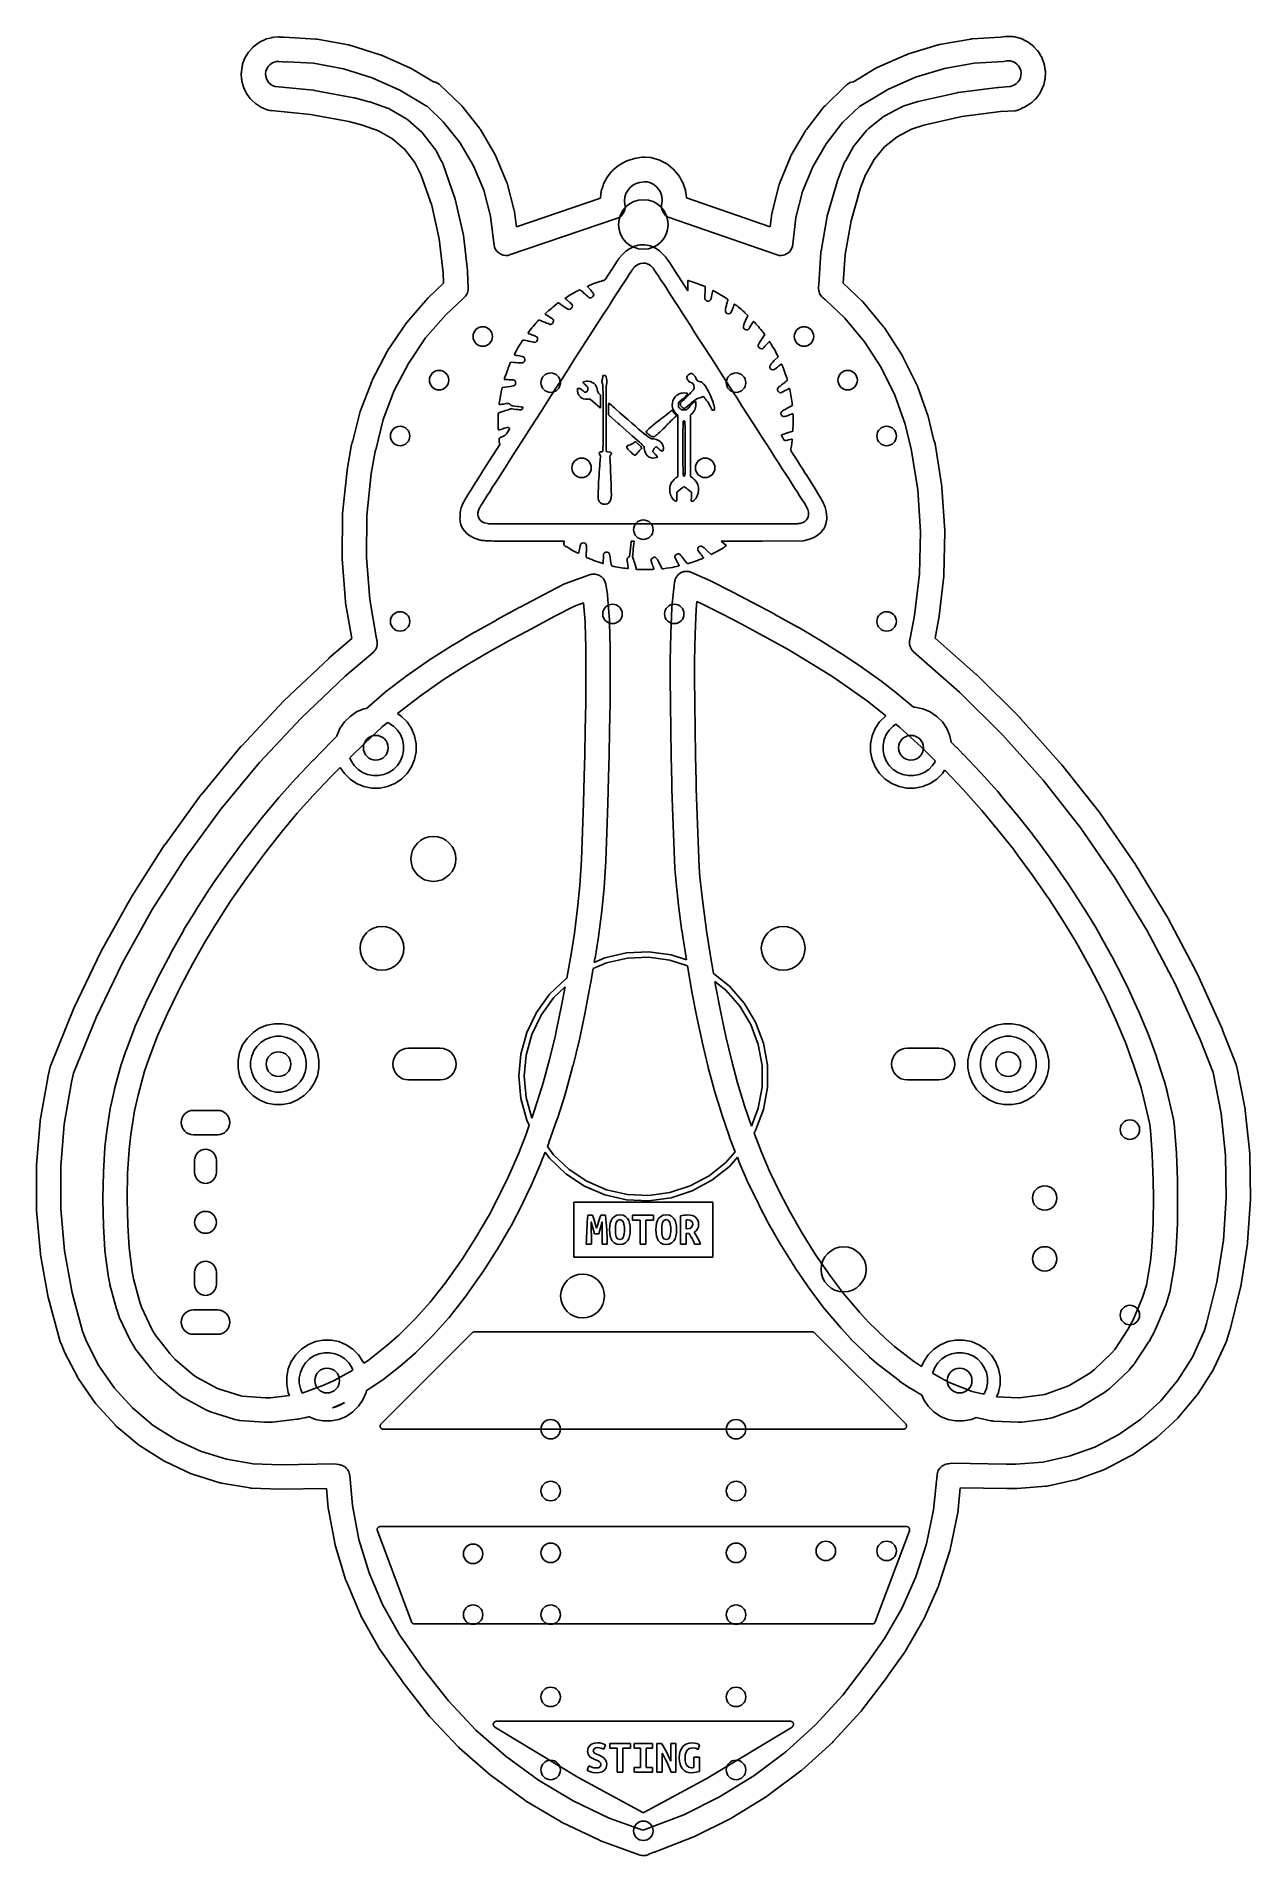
# Model space of a CAD drawing. Extents: x 4.86 to 6.83, y -5.61 to -2.67.
import ezdxf

# ---------------------------------------------------------------- set-up
doc = ezdxf.new("R2010")
doc.units = 0
doc.header["$MEASUREMENT"] = 0
doc.layers.add('BLACK', color=7, linetype='CONTINUOUS')

msp = doc.modelspace()

# ---------------------------------------------------------------- linework, layer by layer
at = {"layer": 'BLACK', "linetype": 'CONTINUOUS'}
for p, q in [((5.22299, -2.67891), (5.22452, -2.678)), ((5.22452, -2.678), (5.22605, -2.67706)), ((5.22605, -2.67706), (5.23317, -2.6736)), ((5.23317, -2.6736), (5.23341, -2.67348)), ((5.23341, -2.67348), (5.2351, -2.67288)), ((5.2351, -2.67288), (5.23677, -2.67226)), ((5.23677, -2.67226), (5.24443, -2.67024)), ((5.24443, -2.67024), (5.24469, -2.67017)), ((5.24443, -2.67024), (5.24443, -2.67024)), ((5.24443, -2.67024), (5.24443, -2.67024)), ((5.24469, -2.67017), (5.24646, -2.66991)), ((5.24646, -2.66991), (5.24822, -2.66963)), ((5.24822, -2.66963), (5.25612, -2.66914)), ((5.25612, -2.66914), (5.2564, -2.66912)), ((5.25612, -2.66914), (5.25612, -2.66914)), ((5.25612, -2.66914), (5.25612, -2.66914)), ((5.2564, -2.66912), (5.25818, -2.66921)), ((5.25818, -2.66921), (5.25996, -2.66927)), ((5.25996, -2.66927), (5.26142, -2.66947)), ((5.26142, -2.66947), (5.26259, -2.66933)), ((5.26259, -2.66933), (5.26496, -2.66933)), ((5.26496, -2.66933), (5.31628, -2.67242)), ((5.31628, -2.67242), (5.31628, -2.67242)), ((5.31628, -2.67242), (5.31648, -2.67243)), ((5.31648, -2.67243), (5.31756, -2.67258)), ((5.31756, -2.67258), (5.31863, -2.67271)), ((5.31863, -2.67271), (5.3692, -2.68194)), ((6.32563, -2.68148), (6.37624, -2.67247)), ((6.37624, -2.67247), (6.37644, -2.67243)), ((6.37644, -2.67243), (6.37749, -2.67232)), ((6.37749, -2.67232), (6.37854, -2.6722)), ((6.37854, -2.6722), (6.42419, -2.66953)), ((6.42419, -2.66953), (6.42428, -2.6695)), ((6.42428, -2.6695), (6.43211, -2.66834)), ((6.43211, -2.66834), (6.43238, -2.6683)), ((6.43211, -2.66834), (6.43211, -2.66834)), ((6.43211, -2.66834), (6.43211, -2.66834)), ((6.43238, -2.6683), (6.43417, -2.66824)), ((6.43417, -2.66824), (6.43595, -2.66815)), ((6.43595, -2.66815), (6.44386, -2.66853)), ((6.44386, -2.66853), (6.44386, -2.66853)), ((6.44386, -2.66853), (6.44386, -2.66853)), ((6.44386, -2.66853), (6.44413, -2.66855)), ((6.44413, -2.66855), (6.44589, -2.66883)), ((6.44589, -2.66883), (6.44766, -2.66909)), ((6.44766, -2.66909), (6.45535, -2.671)), ((6.45535, -2.671), (6.45535, -2.671)), ((6.45535, -2.671), (6.45535, -2.671)), ((6.45535, -2.671), (6.45561, -2.67107)), ((6.45561, -2.67107), (6.45729, -2.67169)), ((6.45729, -2.67169), (6.45897, -2.67229)), ((6.45897, -2.67229), (6.46614, -2.67566)), ((6.46614, -2.67566), (6.46614, -2.67566)), ((6.46614, -2.67566), (6.46614, -2.67566)), ((6.46614, -2.67566), (6.46638, -2.67578)), ((6.46638, -2.67578), (6.4679, -2.67671)), ((6.4679, -2.67671), (6.46944, -2.67762)), ((6.46944, -2.67762), (6.47581, -2.68232)), ((5.19788, -2.71329), (5.20049, -2.70581)), ((5.20049, -2.70581), (5.20058, -2.70555)), ((5.20058, -2.70555), (5.20136, -2.70394)), ((5.20136, -2.70394), (5.2021, -2.70232)), ((5.2021, -2.70232), (5.20612, -2.69549)), ((5.20612, -2.69549), (5.20626, -2.69526)), ((5.20612, -2.69549), (5.20612, -2.69549)), ((5.20612, -2.69549), (5.20612, -2.69549)), ((5.20626, -2.69526), (5.20733, -2.69383)), ((5.20733, -2.69383), (5.20838, -2.69239)), ((5.20838, -2.69239), (5.21364, -2.68647)), ((5.21364, -2.68647), (5.21382, -2.68626)), ((5.21364, -2.68647), (5.21364, -2.68647)), ((5.21364, -2.68647), (5.21364, -2.68647)), ((5.21382, -2.68626), (5.21515, -2.68507)), ((5.21515, -2.68507), (5.21646, -2.68386)), ((5.21646, -2.68386), (5.22277, -2.67908)), ((5.22277, -2.67908), (5.22299, -2.67891)), ((5.3692, -2.68194), (5.3692, -2.68194)), ((5.3692, -2.68194), (5.3692, -2.68194)), ((5.3692, -2.68194), (5.3694, -2.68198)), ((5.3694, -2.68198), (5.37045, -2.68225)), ((5.37045, -2.68225), (5.3715, -2.68251)), ((5.3715, -2.68251), (5.4206, -2.69775)), ((5.4206, -2.69775), (5.42079, -2.69781)), ((5.42079, -2.69781), (5.4218, -2.69821)), ((5.4218, -2.69821), (5.42281, -2.69859)), ((5.42281, -2.69859), (5.46972, -2.71962)), ((6.22494, -2.71872), (6.27194, -2.69789)), ((6.27194, -2.69789), (6.27213, -2.69781)), ((6.27213, -2.69781), (6.27315, -2.69744)), ((6.27315, -2.69744), (6.27416, -2.69706)), ((6.27416, -2.69706), (6.32332, -2.68204)), ((6.32332, -2.68204), (6.32352, -2.68198)), ((6.32352, -2.68198), (6.32458, -2.68173)), ((6.32458, -2.68173), (6.32563, -2.68148)), ((6.47581, -2.68232), (6.47581, -2.68232)), ((6.47581, -2.68232), (6.47582, -2.68232)), ((6.47582, -2.68232), (6.47603, -2.68248)), ((6.47603, -2.68248), (6.47734, -2.68369)), ((6.47734, -2.68369), (6.47867, -2.68489)), ((6.47867, -2.68489), (6.48402, -2.69073)), ((6.48402, -2.69073), (6.48402, -2.69073)), ((6.48402, -2.69073), (6.48402, -2.69073)), ((6.48402, -2.69073), (6.4842, -2.69094)), ((6.4842, -2.69094), (6.48525, -2.69238)), ((6.48525, -2.69238), (6.48632, -2.69381)), ((6.48632, -2.69381), (6.49043, -2.70058)), ((6.49043, -2.70058), (6.49043, -2.70058)), ((6.49043, -2.70058), (6.49043, -2.70058)), ((6.49043, -2.70058), (6.49057, -2.70082)), ((6.49057, -2.70082), (6.49132, -2.70243)), ((6.49132, -2.70243), (6.49209, -2.70404)), ((6.49209, -2.70404), (6.4948, -2.71148)), ((5.19569, -2.72843), (5.19579, -2.72665)), ((5.19571, -2.7287), (5.19569, -2.72843)), ((5.19614, -2.73661), (5.19571, -2.7287)), ((5.19579, -2.72665), (5.19587, -2.72486)), ((5.19587, -2.72486), (5.19698, -2.71702)), ((5.19641, -2.73837), (5.19614, -2.73661)), ((5.19698, -2.71702), (5.19702, -2.71675)), ((5.19702, -2.71675), (5.19746, -2.71502)), ((5.19746, -2.71502), (5.19788, -2.71329)), ((5.23569, -2.72444), (5.23512, -2.72846)), ((5.23512, -2.72846), (5.23535, -2.73251)), ((5.23535, -2.73251), (5.23635, -2.73644)), ((5.23703, -2.7206), (5.23569, -2.72444)), ((5.23635, -2.73644), (5.23811, -2.74011)), ((5.23908, -2.7171), (5.23703, -2.7206)), ((5.24178, -2.71407), (5.23908, -2.7171)), ((5.24502, -2.71162), (5.24178, -2.71407)), ((5.24867, -2.70984), (5.24502, -2.71162)), ((5.25259, -2.7088), (5.24867, -2.70984)), ((5.25664, -2.70855), (5.25259, -2.7088)), ((5.26258, -2.70935), (5.25664, -2.70855)), ((5.26295, -2.70936), (5.26258, -2.70935)), ((5.26491, -2.70964), (5.26295, -2.70936)), ((5.26875, -2.70943), (5.26491, -2.70964)), ((5.2701, -2.70908), (5.26875, -2.70943)), ((5.31272, -2.71165), (5.2701, -2.70908)), ((5.36096, -2.72046), (5.31272, -2.71165)), ((5.40779, -2.735), (5.36096, -2.72046)), ((5.45255, -2.75507), (5.40779, -2.735)), ((5.46972, -2.71962), (5.46991, -2.71971)), ((5.46991, -2.71971), (5.47084, -2.72021)), ((5.47084, -2.72021), (5.47178, -2.7207)), ((5.47178, -2.7207), (5.50672, -2.74162)), ((6.18655, -2.74143), (6.22284, -2.71981)), ((6.22284, -2.71981), (6.22301, -2.7197)), ((6.22301, -2.7197), (6.22398, -2.71921)), ((6.22398, -2.71921), (6.22494, -2.71872)), ((6.2868, -2.73437), (6.24197, -2.75423)), ((6.3337, -2.72003), (6.2868, -2.73437)), ((6.382, -2.71143), (6.3337, -2.72003)), ((6.42993, -2.70863), (6.382, -2.71143)), ((6.43228, -2.70835), (6.42993, -2.70863)), ((6.43458, -2.70779), (6.43228, -2.70835)), ((6.43463, -2.70777), (6.43458, -2.70779)), ((6.43598, -2.70757), (6.43463, -2.70777)), ((6.44003, -2.70777), (6.43598, -2.70757)), ((6.44397, -2.70875), (6.44003, -2.70777)), ((6.44765, -2.71047), (6.44397, -2.70875)), ((6.45092, -2.71288), (6.44765, -2.71047)), ((6.45366, -2.71587), (6.45092, -2.71288)), ((6.45576, -2.71935), (6.45366, -2.71587)), ((6.45496, -2.73886), (6.45666, -2.73518)), ((6.45715, -2.72316), (6.45576, -2.71935)), ((6.45666, -2.73518), (6.45761, -2.73123)), ((6.45778, -2.72717), (6.45715, -2.72316)), ((6.45761, -2.73123), (6.45778, -2.72717)), ((6.4948, -2.71148), (6.4948, -2.71149)), ((6.4948, -2.71149), (6.4948, -2.71149)), ((6.4948, -2.71149), (6.49489, -2.71174)), ((6.49489, -2.71174), (6.49531, -2.71348)), ((6.49531, -2.71348), (6.49576, -2.71521)), ((6.49576, -2.71521), (6.49698, -2.72303)), ((6.49658, -2.73682), (6.49633, -2.73859)), ((6.49685, -2.73506), (6.49658, -2.73682)), ((6.49687, -2.73478), (6.49685, -2.73506)), ((6.49719, -2.72687), (6.49687, -2.73478)), ((6.49698, -2.72303), (6.49702, -2.7233)), ((6.49702, -2.7233), (6.49709, -2.72509)), ((6.49709, -2.72509), (6.49719, -2.72687)), ((5.19666, -2.74014), (5.19641, -2.73837)), ((5.19673, -2.74041), (5.19666, -2.74014)), ((5.19869, -2.74808), (5.19673, -2.74041)), ((5.19673, -2.74041), (5.19673, -2.74041)), ((5.19673, -2.74041), (5.19673, -2.74041)), ((5.1993, -2.74976), (5.19869, -2.74808)), ((5.19989, -2.75144), (5.1993, -2.74976)), ((5.2, -2.75169), (5.19989, -2.75144)), ((5.20342, -2.75884), (5.2, -2.75169)), ((5.2, -2.75169), (5.2, -2.75169)), ((5.2, -2.75169), (5.2, -2.75169)), ((5.20435, -2.76036), (5.20342, -2.75884)), ((5.20525, -2.7619), (5.20435, -2.76036)), ((5.20541, -2.76212), (5.20525, -2.7619)), ((5.21015, -2.76847), (5.20541, -2.76212)), ((5.23811, -2.74011), (5.24054, -2.74336)), ((5.24054, -2.74336), (5.24355, -2.74608)), ((5.24355, -2.74608), (5.24704, -2.74816)), ((5.24704, -2.74816), (5.25036, -2.74934)), ((5.25036, -2.74934), (5.3124, -2.75517)), ((5.3124, -2.75517), (5.31301, -2.75524)), ((5.31301, -2.75524), (5.31362, -2.75535)), ((5.31362, -2.75535), (5.31424, -2.75543)), ((5.31424, -2.75543), (5.37787, -2.76754)), ((5.49404, -2.77992), (5.45255, -2.75507)), ((5.50672, -2.74162), (5.50847, -2.74189)), ((5.50847, -2.74189), (5.51104, -2.74266)), ((5.51104, -2.74266), (5.51348, -2.74376)), ((5.51348, -2.74376), (5.51575, -2.74519)), ((5.51575, -2.74519), (5.5178, -2.74691)), ((5.5178, -2.74691), (5.55089, -2.77872)), ((6.14052, -2.78038), (6.17341, -2.74836)), ((6.17341, -2.74836), (6.17355, -2.74822)), ((6.17355, -2.74822), (6.17402, -2.74783)), ((6.17402, -2.74783), (6.17445, -2.74742)), ((6.17445, -2.74742), (6.17625, -2.7459)), ((6.17625, -2.7459), (6.17641, -2.74577)), ((6.17641, -2.74577), (6.17859, -2.74421)), ((6.17859, -2.74421), (6.18095, -2.74296)), ((6.18095, -2.74296), (6.18347, -2.74204)), ((6.18347, -2.74204), (6.18609, -2.74147)), ((6.18609, -2.74147), (6.18655, -2.74143)), ((6.24197, -2.75423), (6.19884, -2.77994)), ((6.29099, -2.77371), (6.35417, -2.75938)), ((6.35417, -2.75938), (6.35477, -2.75926)), ((6.35477, -2.75926), (6.35538, -2.75917)), ((6.35538, -2.75917), (6.35599, -2.75906)), ((6.35599, -2.75906), (6.42023, -2.75074)), ((6.42023, -2.75074), (6.42085, -2.75067)), ((6.42085, -2.75067), (6.42118, -2.75065)), ((6.42118, -2.75065), (6.4215, -2.75061)), ((6.4215, -2.75061), (6.4398, -2.74944)), ((6.4398, -2.74944), (6.4402, -2.74929)), ((6.4402, -2.74929), (6.44053, -2.74913)), ((6.44053, -2.74913), (6.44614, -2.74704)), ((6.44614, -2.74704), (6.4496, -2.74491)), ((6.4496, -2.74491), (6.45257, -2.74215)), ((6.45257, -2.74215), (6.45496, -2.73886)), ((6.48796, -2.76042), (6.4833, -2.76683)), ((6.48886, -2.75888), (6.48796, -2.76042)), ((6.48978, -2.75735), (6.48886, -2.75888)), ((6.4899, -2.75711), (6.48978, -2.75735)), ((6.49322, -2.74991), (6.4899, -2.75711)), ((6.4938, -2.74823), (6.49322, -2.74991)), ((6.49441, -2.74655), (6.4938, -2.74823)), ((6.49448, -2.74628), (6.49441, -2.74655)), ((6.49633, -2.73859), (6.49448, -2.74628)), ((5.21135, -2.76979), (5.21015, -2.76847)), ((5.21254, -2.77112), (5.21135, -2.76979)), ((5.21274, -2.77131), (5.21254, -2.77112)), ((5.21862, -2.77661), (5.21274, -2.77131)), ((5.21274, -2.77131), (5.21274, -2.77131)), ((5.21274, -2.77131), (5.21274, -2.77131)), ((5.22006, -2.77767), (5.21862, -2.77661)), ((5.22148, -2.77875), (5.22006, -2.77767)), ((5.22171, -2.77889), (5.22148, -2.77875)), ((5.22851, -2.78295), (5.22171, -2.77889)), ((5.22171, -2.77889), (5.22171, -2.77889)), ((5.22171, -2.77889), (5.22171, -2.77889)), ((5.23013, -2.78371), (5.22851, -2.78295)), ((5.23173, -2.78449), (5.23013, -2.78371)), ((5.23199, -2.78459), (5.23173, -2.78449)), ((5.23945, -2.78725), (5.23199, -2.78459)), ((5.23199, -2.78459), (5.23199, -2.78459)), ((5.23199, -2.78459), (5.23199, -2.78459)), ((5.2396, -2.78729), (5.23945, -2.78725)), ((5.23999, -2.78744), (5.2396, -2.78729)), ((5.24178, -2.78792), (5.23999, -2.78744)), ((5.24297, -2.78813), (5.24178, -2.78792)), ((5.24318, -2.78818), (5.24297, -2.78813)), ((5.2433, -2.78819), (5.24318, -2.78818)), ((5.24361, -2.78824), (5.2433, -2.78819)), ((5.24422, -2.78831), (5.24361, -2.78824)), ((5.30779, -2.79428), (5.24422, -2.78831)), ((5.36989, -2.8061), (5.30779, -2.79428)), ((5.37787, -2.76754), (5.37848, -2.76766)), ((5.37848, -2.76766), (5.37879, -2.76775)), ((5.37879, -2.76775), (5.37912, -2.76782)), ((5.37912, -2.76782), (5.40249, -2.77385)), ((5.40249, -2.77385), (5.40308, -2.77402)), ((5.40308, -2.77402), (5.40373, -2.77424)), ((5.40373, -2.77424), (5.40395, -2.77429)), ((5.40395, -2.77429), (5.43242, -2.78405)), ((5.43242, -2.78405), (5.43242, -2.78405)), ((5.43242, -2.78405), (5.43242, -2.78405)), ((5.43242, -2.78405), (5.43268, -2.78414)), ((5.43268, -2.78414), (5.43429, -2.78491)), ((5.43429, -2.78491), (5.43592, -2.78565)), ((5.43592, -2.78565), (5.46195, -2.80075)), ((5.49614, -2.78102), (5.49404, -2.77992)), ((5.49668, -2.78122), (5.49614, -2.78102)), ((5.52264, -2.80617), (5.49668, -2.78122)), ((5.55089, -2.77872), (5.55104, -2.77886)), ((5.55104, -2.77886), (5.55186, -2.77979)), ((5.55186, -2.77979), (5.55269, -2.7807)), ((5.55269, -2.7807), (5.58115, -2.81671)), ((6.11049, -2.81856), (6.13873, -2.78237)), ((6.13873, -2.78237), (6.13886, -2.78221)), ((6.13886, -2.78221), (6.13969, -2.7813)), ((6.13969, -2.7813), (6.14052, -2.78038)), ((6.196, -2.78131), (6.16894, -2.80765)), ((6.19654, -2.78112), (6.196, -2.78131)), ((6.19866, -2.78005), (6.19654, -2.78112)), ((6.19884, -2.77994), (6.19866, -2.78005)), ((6.23719, -2.79657), (6.26386, -2.7826)), ((6.26386, -2.7826), (6.2641, -2.78248)), ((6.2641, -2.78248), (6.26556, -2.78191)), ((6.26556, -2.78191), (6.26701, -2.78129)), ((6.26701, -2.78129), (6.28929, -2.77417)), ((6.28929, -2.77417), (6.28956, -2.77409)), ((6.28956, -2.77409), (6.2898, -2.77404)), ((6.2898, -2.77404), (6.29099, -2.77371)), ((6.42466, -2.78986), (6.36197, -2.79798)), ((6.44798, -2.78836), (6.42466, -2.78986)), ((6.44982, -2.78815), (6.44798, -2.78836)), ((6.45164, -2.78778), (6.44982, -2.78815)), ((6.45341, -2.78723), (6.45164, -2.78778)), ((6.45512, -2.78652), (6.45341, -2.78723)), ((6.45676, -2.78565), (6.45512, -2.78652)), ((6.45831, -2.78463), (6.45676, -2.78565)), ((6.45856, -2.78442), (6.45831, -2.78463)), ((6.46169, -2.78326), (6.45856, -2.78442)), ((6.4633, -2.78247), (6.46169, -2.78326)), ((6.46491, -2.78171), (6.4633, -2.78247)), ((6.46515, -2.78157), (6.46491, -2.78171)), ((6.47189, -2.77742), (6.46515, -2.78157)), ((6.46515, -2.78157), (6.46515, -2.78157)), ((6.46515, -2.78157), (6.46515, -2.78157)), ((6.47331, -2.77634), (6.47189, -2.77742)), ((6.47475, -2.77528), (6.47331, -2.77634)), ((6.47495, -2.77509), (6.47475, -2.77528)), ((6.48076, -2.76971), (6.47495, -2.77509)), ((6.48194, -2.76837), (6.48076, -2.76971)), ((6.48314, -2.76705), (6.48194, -2.76837)), ((6.4833, -2.76683), (6.48314, -2.76705)), ((6.4833, -2.76683), (6.4833, -2.76683)), ((6.4833, -2.76683), (6.4833, -2.76683)), ((5.3919, -2.81178), (5.36989, -2.8061)), ((5.41783, -2.82067), (5.3919, -2.81178)), ((5.44052, -2.83384), (5.41783, -2.82067)), ((5.46195, -2.80075), (5.46219, -2.80089)), ((5.46219, -2.80089), (5.46362, -2.80195)), ((5.46362, -2.80195), (5.46507, -2.803)), ((5.46507, -2.803), (5.48767, -2.82287)), ((5.48767, -2.82287), (5.48788, -2.82305)), ((5.48788, -2.82305), (5.48908, -2.82437)), ((5.48908, -2.82437), (5.4903, -2.82568)), ((5.54944, -2.84007), (5.52264, -2.80617)), ((5.58115, -2.81671), (5.58128, -2.81687)), ((5.58128, -2.81687), (5.58197, -2.8179)), ((5.58197, -2.8179), (5.58267, -2.81892)), ((5.58267, -2.81892), (5.60598, -2.85845)), ((6.08593, -2.86046), (6.10899, -2.82077)), ((6.10899, -2.82077), (6.1091, -2.8206)), ((6.10899, -2.82077), (6.10899, -2.82077)), ((6.10899, -2.82077), (6.10899, -2.82077)), ((6.1091, -2.8206), (6.1098, -2.81958)), ((6.1098, -2.81958), (6.11049, -2.81856)), ((6.16894, -2.80765), (6.14235, -2.84172)), ((6.18847, -2.84333), (6.2078, -2.82025)), ((6.2078, -2.82025), (6.20798, -2.82004)), ((6.2078, -2.82025), (6.2078, -2.82025)), ((6.2078, -2.82025), (6.2078, -2.82025)), ((6.20798, -2.82004), (6.20927, -2.81881)), ((6.20927, -2.81881), (6.21054, -2.81756)), ((6.21054, -2.81756), (6.23398, -2.79868)), ((6.23398, -2.79868), (6.2342, -2.79851)), ((6.2342, -2.79851), (6.2357, -2.79755)), ((6.2357, -2.79755), (6.23719, -2.79657)), ((6.28061, -2.81827), (6.25718, -2.83055)), ((6.30047, -2.81194), (6.28061, -2.81827)), ((6.36197, -2.79798), (6.30047, -2.81194)), ((5.46023, -2.85116), (5.44052, -2.83384)), ((5.47632, -2.87216), (5.46023, -2.85116)), ((5.4903, -2.82568), (5.50861, -2.84956)), ((5.50861, -2.84956), (5.50877, -2.84978)), ((5.50877, -2.84978), (5.50959, -2.85113)), ((5.50959, -2.85113), (5.51045, -2.85245)), ((5.51045, -2.85245), (5.51953, -2.86989)), ((5.57139, -2.87729), (5.54944, -2.84007)), ((6.14235, -2.84172), (6.12064, -2.87908)), ((6.17391, -2.8691), (6.1863, -2.8465)), ((6.1863, -2.8465), (6.18644, -2.84626)), ((6.1863, -2.8465), (6.1863, -2.8465)), ((6.1863, -2.8465), (6.1863, -2.8465)), ((6.18644, -2.84626), (6.18747, -2.8448)), ((6.18747, -2.8448), (6.18847, -2.84333)), ((6.23674, -2.84701), (6.21989, -2.86713)), ((6.25718, -2.83055), (6.23674, -2.84701)), ((5.48637, -2.89145), (5.47632, -2.87216)), ((5.51953, -2.86989), (5.52067, -2.87151)), ((5.52067, -2.87151), (5.5217, -2.87341)), ((5.5217, -2.87341), (5.52253, -2.87541)), ((5.52253, -2.87541), (5.54141, -2.92963)), ((5.58809, -2.91715), (5.57139, -2.87729)), ((5.60598, -2.85845), (5.60598, -2.85845)), ((5.60598, -2.85845), (5.60598, -2.85845)), ((5.60598, -2.85845), (5.60609, -2.85863)), ((5.60609, -2.85863), (5.60663, -2.85974)), ((5.60663, -2.85974), (5.60718, -2.86085)), ((5.60718, -2.86085), (5.62492, -2.90318)), ((5.79695, -2.88489), (5.7982, -2.88363)), ((5.7982, -2.88363), (5.80574, -2.87737)), ((5.80574, -2.87737), (5.80595, -2.87719)), ((5.80595, -2.87719), (5.80744, -2.87621)), ((5.80744, -2.87621), (5.80892, -2.87521)), ((5.80892, -2.87521), (5.81752, -2.87054)), ((5.81752, -2.87054), (5.81777, -2.87041)), ((5.81752, -2.87054), (5.81752, -2.87054)), ((5.81752, -2.87054), (5.81752, -2.87054)), ((5.81777, -2.87041), (5.81942, -2.86974)), ((5.81942, -2.86974), (5.82106, -2.86904)), ((5.82106, -2.86904), (5.83041, -2.86613)), ((5.83041, -2.86613), (5.83068, -2.86605)), ((5.83041, -2.86613), (5.83041, -2.86613)), ((5.83041, -2.86613), (5.83041, -2.86613)), ((5.83068, -2.86605), (5.83243, -2.86571)), ((5.83243, -2.86571), (5.83418, -2.86535)), ((5.83418, -2.86535), (5.8388, -2.86485)), ((5.8388, -2.86485), (5.84078, -2.86404)), ((5.84078, -2.86404), (5.84455, -2.86329)), ((5.84455, -2.86329), (5.84839, -2.86329)), ((5.84839, -2.86329), (5.85814, -2.86425)), ((5.85814, -2.86425), (5.85814, -2.86425)), ((5.85814, -2.86425), (5.85814, -2.86425)), ((5.85814, -2.86425), (5.85841, -2.86428)), ((5.85841, -2.86428), (5.86016, -2.86465)), ((5.86016, -2.86465), (5.86191, -2.865)), ((5.86191, -2.865), (5.87128, -2.86783)), ((5.87128, -2.86783), (5.87128, -2.86783)), ((5.87128, -2.86783), (5.87128, -2.86783)), ((5.87128, -2.86783), (5.87155, -2.86791)), ((5.87155, -2.86791), (5.87318, -2.86861)), ((5.87318, -2.86861), (5.87483, -2.86929)), ((5.87483, -2.86929), (5.88348, -2.87389)), ((5.88348, -2.87389), (5.88348, -2.87389)), ((5.88348, -2.87389), (5.88348, -2.87389)), ((5.88348, -2.87389), (5.88372, -2.87403)), ((5.88372, -2.87403), (5.8852, -2.87503)), ((5.8852, -2.87503), (5.88668, -2.87602)), ((5.88668, -2.87602), (5.89427, -2.88221)), ((5.89427, -2.88221), (5.89427, -2.88221)), ((5.89427, -2.88221), (5.89427, -2.88221)), ((5.89427, -2.88221), (5.89448, -2.88239)), ((5.89448, -2.88239), (5.89573, -2.88366)), ((5.89573, -2.88366), (5.897, -2.88492)), ((6.06727, -2.9053), (6.08474, -2.86286)), ((6.08474, -2.86286), (6.08482, -2.86267)), ((6.08482, -2.86267), (6.08538, -2.86156)), ((6.08538, -2.86156), (6.08593, -2.86046)), ((6.12064, -2.87908), (6.10419, -2.91904)), ((6.16097, -2.90008), (6.17073, -2.87453)), ((6.17073, -2.87453), (6.1712, -2.87339)), ((6.1712, -2.87339), (6.17221, -2.87147)), ((6.17221, -2.87147), (6.17341, -2.86968)), ((6.17341, -2.86968), (6.17391, -2.8691)), ((6.21989, -2.86713), (6.20634, -2.89182)), ((5.48648, -2.89162), (5.48637, -2.89145)), ((5.50388, -2.94156), (5.48648, -2.89162)), ((5.62492, -2.90318), (5.625, -2.90337)), ((5.625, -2.90337), (5.62538, -2.90454)), ((5.62538, -2.90454), (5.62578, -2.90571)), ((5.62578, -2.90571), (5.63761, -2.95006)), ((5.77835, -2.91876), (5.78116, -2.90938)), ((5.78116, -2.90938), (5.78124, -2.90911)), ((5.78116, -2.90938), (5.78116, -2.90938)), ((5.78116, -2.90938), (5.78116, -2.90938)), ((5.78124, -2.90911), (5.78194, -2.90747)), ((5.78194, -2.90747), (5.78262, -2.90582)), ((5.78262, -2.90582), (5.7872, -2.89716)), ((5.7872, -2.89716), (5.78733, -2.89692)), ((5.78733, -2.89692), (5.78834, -2.89545)), ((5.78834, -2.89545), (5.78932, -2.89396)), ((5.78932, -2.89396), (5.7955, -2.88636)), ((5.7955, -2.88636), (5.79567, -2.88615)), ((5.79567, -2.88615), (5.79695, -2.88489)), ((5.82484, -2.91268), (5.8211, -2.91729)), ((5.8294, -2.90889), (5.82484, -2.91268)), ((5.83462, -2.90606), (5.8294, -2.90889)), ((5.84029, -2.90429), (5.83462, -2.90606)), ((5.84811, -2.90345), (5.84029, -2.90429)), ((5.8486, -2.90335), (5.84811, -2.90345)), ((5.85036, -2.90317), (5.8486, -2.90335)), ((5.85067, -2.90308), (5.85036, -2.90317)), ((5.85237, -2.90324), (5.85067, -2.90308)), ((5.85805, -2.90496), (5.85237, -2.90324)), ((5.86329, -2.90775), (5.85805, -2.90496)), ((5.86789, -2.9115), (5.86329, -2.90775)), ((5.87167, -2.91607), (5.86789, -2.9115)), ((5.897, -2.88492), (5.90324, -2.89247)), ((5.90324, -2.89247), (5.90341, -2.89268)), ((5.90341, -2.89268), (5.90439, -2.89417)), ((5.90439, -2.89417), (5.90539, -2.89565)), ((5.90539, -2.89565), (5.91004, -2.90427)), ((5.91004, -2.90427), (5.91004, -2.90427)), ((5.91004, -2.90427), (5.91004, -2.90427)), ((5.91004, -2.90427), (5.91017, -2.90451)), ((5.91017, -2.90451), (5.91084, -2.90617)), ((5.91084, -2.90617), (5.91153, -2.90781)), ((5.91153, -2.90781), (5.91443, -2.91717)), ((6.05488, -2.95226), (6.06642, -2.90784)), ((6.06642, -2.90784), (6.06648, -2.90764)), ((6.06648, -2.90764), (6.06688, -2.90647)), ((6.06688, -2.90647), (6.06727, -2.9053)), ((6.1444, -2.95672), (6.16046, -2.9016)), ((6.16046, -2.9016), (6.16084, -2.90042)), ((6.16084, -2.90042), (6.16091, -2.90025)), ((6.16091, -2.90025), (6.16097, -2.90008)), ((6.19804, -2.91338), (6.1825, -2.96669)), ((6.20613, -2.89218), (6.19804, -2.91338)), ((6.20621, -2.89206), (6.20613, -2.89218)), ((6.20634, -2.89182), (6.20621, -2.89206)), ((5.51622, -2.99541), (5.50388, -2.94156)), ((5.54141, -2.92963), (5.54178, -2.93081)), ((5.54178, -2.93081), (5.54188, -2.93126)), ((5.54188, -2.93126), (5.54201, -2.93171)), ((5.54201, -2.93171), (5.55484, -2.98767)), ((5.59922, -2.95891), (5.58809, -2.91715)), ((5.64107, -2.97632), (5.77689, -2.93005)), ((5.77689, -2.93005), (5.77761, -2.92253)), ((5.77761, -2.92253), (5.77764, -2.92225)), ((5.77761, -2.92253), (5.77761, -2.92253)), ((5.77761, -2.92253), (5.77761, -2.92253)), ((5.77764, -2.92225), (5.77801, -2.92051)), ((5.77801, -2.92051), (5.77835, -2.91876)), ((5.81662, -2.92822), (5.81605, -2.93412)), ((5.81605, -2.93412), (5.8167, -2.94067)), ((5.81832, -2.92253), (5.81662, -2.92822)), ((5.8167, -2.94067), (5.81685, -2.9413)), ((5.81685, -2.9413), (5.81698, -2.94518)), ((5.8211, -2.91729), (5.81832, -2.92253)), ((5.87449, -2.92129), (5.87167, -2.91607)), ((5.87624, -2.92696), (5.87449, -2.92129)), ((5.87592, -2.94408), (5.87607, -2.94021)), ((5.87607, -2.94021), (5.87627, -2.93941)), ((5.87686, -2.93286), (5.87624, -2.92696)), ((5.87627, -2.93941), (5.87686, -2.93286)), ((5.91443, -2.91717), (5.91451, -2.91743)), ((5.91451, -2.91743), (5.91484, -2.91918)), ((5.91484, -2.91918), (5.9152, -2.92093)), ((5.9152, -2.92093), (5.91606, -2.92914)), ((5.91606, -2.92914), (6.05185, -2.97619)), ((6.10419, -2.91904), (6.09332, -2.96087)), ((5.60466, -3.00243), (5.59922, -2.95891)), ((5.80451, -2.96223), (5.62983, -3.02174)), ((5.63761, -2.95006), (5.63766, -2.95026)), ((5.63766, -2.95026), (5.63788, -2.95148)), ((5.63788, -2.95148), (5.63812, -2.95269)), ((5.63812, -2.95269), (5.64107, -2.97632)), ((5.80715, -2.96103), (5.80451, -2.96223)), ((5.8103, -2.95876), (5.80715, -2.96103)), ((5.81295, -2.95593), (5.8103, -2.95876)), ((5.81499, -2.95264), (5.81295, -2.95593)), ((5.81636, -2.94901), (5.81499, -2.95264)), ((5.81698, -2.94518), (5.81636, -2.94901)), ((5.87653, -2.94791), (5.87592, -2.94408)), ((5.87787, -2.95155), (5.87653, -2.94791)), ((5.8799, -2.95486), (5.87787, -2.95155)), ((5.88253, -2.9577), (5.8799, -2.95486)), ((5.88567, -2.95998), (5.88253, -2.9577)), ((5.88831, -2.9612), (5.88567, -2.95998)), ((6.06299, -3.02171), (5.88831, -2.9612)), ((6.05185, -2.97619), (6.05438, -2.9549)), ((6.05438, -2.9549), (6.05441, -2.95469)), ((6.05438, -2.9549), (6.05438, -2.9549)), ((6.05438, -2.9549), (6.05438, -2.9549)), ((6.05441, -2.95469), (6.05465, -2.95348)), ((6.05465, -2.95348), (6.05488, -2.95226)), ((6.09332, -2.96087), (6.08816, -3.00434)), ((6.13399, -3.01537), (6.14391, -2.95882)), ((6.14391, -2.95882), (6.14416, -2.95761)), ((6.14416, -2.95761), (6.14429, -2.95717)), ((6.14429, -2.95717), (6.1444, -2.95672)), ((6.1825, -2.96669), (6.17296, -3.02111)), ((5.52261, -3.05058), (5.51622, -2.99541)), ((5.55484, -2.98767), (5.55507, -2.98889)), ((5.55507, -2.98889), (5.55512, -2.98935)), ((5.55512, -2.98935), (5.5552, -2.9898)), ((5.5552, -2.9898), (5.56181, -3.04684)), ((5.60473, -3.00365), (5.60466, -3.00243)), ((5.60479, -3.0054), (5.60473, -3.00365)), ((5.60567, -3.00917), (5.60479, -3.0054)), ((5.60727, -3.0127), (5.60567, -3.00917)), ((5.60954, -3.01585), (5.60727, -3.0127)), ((5.61237, -3.0185), (5.60954, -3.01585)), ((5.61566, -3.02054), (5.61237, -3.0185)), ((5.6193, -3.02191), (5.61566, -3.02054)), ((5.62312, -3.02253), (5.6193, -3.02191)), ((5.627, -3.0224), (5.62312, -3.02253)), ((5.62983, -3.02174), (5.627, -3.0224)), ((5.80363, -3.03252), (5.80552, -3.02977)), ((5.80552, -3.02977), (5.80697, -3.02772)), ((5.80552, -3.02977), (5.80552, -3.02977)), ((5.80552, -3.02977), (5.80552, -3.02977)), ((5.80552, -3.02977), (5.80552, -3.02977)), ((5.80697, -3.02772), (5.80747, -3.02706)), ((5.80697, -3.02772), (5.80697, -3.02772)), ((5.80697, -3.02772), (5.80697, -3.02772)), ((5.80697, -3.02772), (5.80697, -3.02772)), ((5.80747, -3.02706), (5.80747, -3.02705)), ((5.80747, -3.02705), (5.80748, -3.02705)), ((5.80747, -3.02706), (5.80747, -3.02706)), ((5.80748, -3.02705), (5.81265, -3.02104)), ((5.81265, -3.02104), (5.81266, -3.02103)), ((5.81265, -3.02104), (5.81265, -3.02104)), ((5.81266, -3.02103), (5.81267, -3.02103)), ((5.81267, -3.02103), (5.81826, -3.01586)), ((5.81826, -3.01586), (5.81826, -3.01586)), ((5.81826, -3.01586), (5.81827, -3.01586)), ((5.81827, -3.01586), (5.81828, -3.01585)), ((5.81828, -3.01585), (5.82418, -3.01161)), ((5.82418, -3.01161), (5.82419, -3.0116)), ((5.82418, -3.01161), (5.82418, -3.01161)), ((5.82419, -3.0116), (5.8242, -3.0116)), ((5.8242, -3.0116), (5.83032, -3.00836)), ((5.83032, -3.00836), (5.83032, -3.00836)), ((5.83032, -3.00836), (5.83033, -3.00836)), ((5.83033, -3.00836), (5.83034, -3.00836)), ((5.83034, -3.00836), (5.8322, -3.0076)), ((5.8322, -3.00759), (5.83449, -3.00676)), ((5.8322, -3.0076), (5.8322, -3.00759)), ((5.8322, -3.00759), (5.8322, -3.00759)), ((5.8322, -3.00759), (5.8322, -3.00759)), ((5.83449, -3.00676), (5.8345, -3.00675)), ((5.83449, -3.00676), (5.83449, -3.00676)), ((5.83449, -3.00676), (5.83449, -3.00676)), ((5.8345, -3.00675), (5.8364, -3.00619)), ((5.8364, -3.00619), (5.83641, -3.00619)), ((5.83641, -3.00619), (5.83642, -3.00618)), ((5.83641, -3.00619), (5.83641, -3.00619)), ((5.83642, -3.00618), (5.8383, -3.00582)), ((5.8383, -3.00582), (5.8383, -3.00582)), ((5.8383, -3.00582), (5.83831, -3.00582)), ((5.83831, -3.00582), (5.84051, -3.0056)), ((5.83831, -3.00582), (5.83831, -3.00582)), ((5.84051, -3.0056), (5.84052, -3.0056)), ((5.84052, -3.0056), (5.8434, -3.00545)), ((5.84052, -3.0056), (5.84052, -3.0056)), ((5.84052, -3.0056), (5.84052, -3.0056)), ((5.8434, -3.00545), (5.84423, -3.00542)), ((5.8434, -3.00545), (5.8434, -3.00545)), ((5.84423, -3.00542), (5.84865, -3.00539)), ((5.84423, -3.00542), (5.84423, -3.00542)), ((5.84423, -3.00542), (5.84423, -3.00542)), ((5.84423, -3.00542), (5.84423, -3.00542)), ((5.84865, -3.00539), (5.84865, -3.00539)), ((5.84865, -3.00539), (5.84866, -3.00539)), ((5.84866, -3.00539), (5.84866, -3.00539)), ((5.84866, -3.00539), (5.85237, -3.00568)), ((5.85237, -3.00568), (5.85237, -3.00568)), ((5.85237, -3.00568), (5.85238, -3.00568)), ((5.85238, -3.00568), (5.85239, -3.00568)), ((5.85239, -3.00568), (5.85575, -3.00635)), ((5.85575, -3.00635), (5.85575, -3.00635)), ((5.85575, -3.00635), (5.85576, -3.00636)), ((5.85576, -3.00636), (5.85577, -3.00636)), ((5.85577, -3.00636), (5.85915, -3.00748)), ((5.85915, -3.00748), (5.85916, -3.00748)), ((5.85916, -3.00748), (5.85916, -3.00748)), ((5.85916, -3.00748), (5.85917, -3.00749)), ((5.85917, -3.00749), (5.86189, -3.00864)), ((5.86189, -3.00864), (5.8619, -3.00864)), ((5.8619, -3.00864), (5.8619, -3.00865)), ((5.8619, -3.00865), (5.86191, -3.00865)), ((5.86191, -3.00865), (5.86706, -3.01146)), ((5.86706, -3.01146), (5.86706, -3.01146)), ((5.86706, -3.01146), (5.86707, -3.01147)), ((5.86707, -3.01147), (5.86708, -3.01147)), ((5.86708, -3.01147), (5.8723, -3.01521)), ((5.8723, -3.01521), (5.8723, -3.01522)), ((5.8723, -3.01522), (5.87231, -3.01522)), ((5.87231, -3.01522), (5.87232, -3.01523)), ((5.87232, -3.01523), (5.87743, -3.01975)), ((5.87743, -3.01975), (5.87743, -3.01975)), ((5.87743, -3.01975), (5.87744, -3.01976)), ((5.87744, -3.01976), (5.87744, -3.01976)), ((5.87744, -3.01976), (5.88226, -3.02492)), ((5.88226, -3.02492), (5.88226, -3.02492)), ((5.88226, -3.02492), (5.88226, -3.02493)), ((5.88226, -3.02493), (5.88227, -3.02493)), ((5.88227, -3.02493), (5.88378, -3.02677)), ((5.88378, -3.02677), (5.88378, -3.02677)), ((5.88378, -3.02677), (5.88378, -3.02677)), ((5.88378, -3.02677), (5.88379, -3.02677)), ((5.88379, -3.02677), (5.88469, -3.028)), ((5.88469, -3.028), (5.88469, -3.028)), ((5.88469, -3.028), (5.88469, -3.02801)), ((5.88469, -3.02801), (5.8847, -3.02801)), ((5.8847, -3.02801), (5.88613, -3.03007)), ((5.88613, -3.03007), (5.88613, -3.03007)), ((5.88613, -3.03007), (5.88613, -3.03007)), ((5.88613, -3.03007), (5.88802, -3.03285)), ((6.06582, -3.02239), (6.06299, -3.02171)), ((6.06969, -3.02254), (6.06582, -3.02239)), ((6.07352, -3.02193), (6.06969, -3.02254)), ((6.07533, -3.02127), (6.07352, -3.02193)), ((6.07716, -3.02059), (6.07533, -3.02127)), ((6.07533, -3.02127), (6.07533, -3.02127)), ((6.07533, -3.02127), (6.07533, -3.02127)), ((6.08046, -3.01856), (6.07716, -3.02059)), ((6.08331, -3.01593), (6.08046, -3.01856)), ((6.08559, -3.01279), (6.08331, -3.01593)), ((6.08721, -3.00927), (6.08559, -3.01279)), ((6.08811, -3.0055), (6.08721, -3.00927)), ((6.08816, -3.00434), (6.08811, -3.0055)), ((6.13043, -3.06938), (6.13373, -3.01752)), ((6.13373, -3.01752), (6.13385, -3.01629)), ((6.13385, -3.01629), (6.13394, -3.01583)), ((6.13394, -3.01583), (6.13399, -3.01537)), ((6.17296, -3.02111), (6.17002, -3.0671)), ((5.52319, -3.06755), (5.52261, -3.05058)), ((5.56181, -3.04684), (5.56191, -3.04807)), ((5.56191, -3.04807), (5.56191, -3.04825)), ((5.56191, -3.04825), (5.56193, -3.04842)), ((5.56193, -3.04842), (5.56286, -3.07539)), ((5.78463, -3.06118), (5.78602, -3.05923)), ((5.78602, -3.05923), (5.78778, -3.05665)), ((5.78778, -3.05665), (5.78984, -3.05357)), ((5.78778, -3.05665), (5.78778, -3.05665)), ((5.78984, -3.05357), (5.79212, -3.05008)), ((5.78984, -3.05357), (5.78984, -3.05357)), ((5.79212, -3.05008), (5.79382, -3.04744)), ((5.79212, -3.05008), (5.79212, -3.05008)), ((5.79212, -3.05008), (5.79212, -3.05008)), ((5.79382, -3.04744), (5.79639, -3.04344)), ((5.79382, -3.04744), (5.79382, -3.04744)), ((5.79639, -3.04344), (5.79639, -3.04344)), ((5.79639, -3.04344), (5.7964, -3.04344)), ((5.7964, -3.04344), (5.79896, -3.03951)), ((5.79896, -3.03951), (5.8014, -3.03582)), ((5.79896, -3.03951), (5.79896, -3.03951)), ((5.79896, -3.03951), (5.79896, -3.03951)), ((5.8014, -3.03582), (5.80362, -3.03252)), ((5.8014, -3.03582), (5.8014, -3.03582)), ((5.8014, -3.03582), (5.8014, -3.03582)), ((5.80362, -3.03252), (5.80363, -3.03252)), ((5.80363, -3.03252), (5.80363, -3.03252)), ((5.82076, -3.05765), (5.81798, -3.06189)), ((5.8232, -3.05395), (5.82076, -3.05765)), ((5.82076, -3.05765), (5.82076, -3.05765)), ((5.8253, -3.05078), (5.8232, -3.05395)), ((5.82709, -3.04811), (5.8253, -3.05078)), ((5.8253, -3.05078), (5.8253, -3.05078)), ((5.82857, -3.04593), (5.82709, -3.04811)), ((5.82975, -3.0442), (5.82857, -3.04593)), ((5.83067, -3.04292), (5.82975, -3.0442)), ((5.83131, -3.04205), (5.83067, -3.04292)), ((5.8317, -3.04159), (5.83131, -3.04205)), ((5.83362, -3.03982), (5.8317, -3.04159)), ((5.83756, -3.03711), (5.83362, -3.03982)), ((5.84168, -3.03543), (5.83756, -3.03711)), ((5.84589, -3.03479), (5.84168, -3.03543)), ((5.85012, -3.03519), (5.84589, -3.03479)), ((5.85428, -3.03667), (5.85012, -3.03519)), ((5.85624, -3.03779), (5.85428, -3.03667)), ((5.85874, -3.03955), (5.85624, -3.03779)), ((5.86085, -3.04135), (5.85874, -3.03955)), ((5.86098, -3.0415), (5.86085, -3.04135)), ((5.86149, -3.04214), (5.86098, -3.0415)), ((5.86227, -3.04321), (5.86149, -3.04214)), ((5.86333, -3.04474), (5.86227, -3.04321)), ((5.86469, -3.04674), (5.86333, -3.04474)), ((5.86333, -3.04474), (5.86333, -3.04474)), ((5.86636, -3.04922), (5.86469, -3.04674)), ((5.86469, -3.04674), (5.86469, -3.04674)), ((5.86835, -3.05222), (5.86636, -3.04922)), ((5.86636, -3.04922), (5.86636, -3.04922)), ((5.86636, -3.04922), (5.86636, -3.04922)), ((5.87069, -3.05576), (5.86835, -3.05222)), ((5.86835, -3.05222), (5.86835, -3.05222)), ((5.86835, -3.05222), (5.86835, -3.05222)), ((5.87337, -3.05985), (5.87069, -3.05576)), ((5.87069, -3.05576), (5.87069, -3.05576)), ((5.87642, -3.06451), (5.87337, -3.05985)), ((5.87337, -3.05985), (5.87337, -3.05985)), ((5.88802, -3.03285), (5.88802, -3.03286)), ((5.88802, -3.03286), (5.88802, -3.03286)), ((5.88802, -3.03286), (5.89029, -3.03626)), ((5.89029, -3.03626), (5.89029, -3.03626)), ((5.89029, -3.03626), (5.89029, -3.03627)), ((5.89029, -3.03627), (5.89288, -3.04019)), ((5.89288, -3.04019), (5.89288, -3.04019)), ((5.89288, -3.04019), (5.89288, -3.04019)), ((5.89288, -3.04019), (5.89572, -3.04452)), ((5.89572, -3.04452), (5.89572, -3.04452)), ((5.89572, -3.04452), (5.89572, -3.04452)), ((5.89572, -3.04452), (5.89873, -3.04915)), ((5.89873, -3.04915), (5.89873, -3.04915)), ((5.89873, -3.04915), (5.89873, -3.04915)), ((5.89873, -3.04915), (5.90184, -3.05399)), ((5.90184, -3.05399), (5.90185, -3.05399)), ((5.90185, -3.05399), (5.90185, -3.05399)), ((5.90185, -3.05399), (5.90273, -3.05537)), ((5.90273, -3.05537), (5.90273, -3.05537)), ((5.90273, -3.05537), (5.91822, -3.07951)), ((5.49887, -3.09037), (5.52319, -3.06755)), ((5.55839, -3.08857), (5.55693, -3.09016)), ((5.55967, -3.08683), (5.55839, -3.08857)), ((5.56075, -3.08495), (5.55967, -3.08683)), ((5.56162, -3.08297), (5.56075, -3.08495)), ((5.56227, -3.08091), (5.56162, -3.08297)), ((5.56268, -3.07878), (5.56227, -3.08091)), ((5.56286, -3.07663), (5.56268, -3.07878)), ((5.56286, -3.07539), (5.56286, -3.07663)), ((5.722, -3.0903), (5.72394, -3.08905)), ((5.72394, -3.08905), (5.72637, -3.08755)), ((5.72394, -3.08905), (5.72394, -3.08905)), ((5.72394, -3.08905), (5.72394, -3.08905)), ((5.72394, -3.08905), (5.72394, -3.08905)), ((5.72637, -3.08755), (5.72913, -3.0859)), ((5.72637, -3.08755), (5.72637, -3.08755)), ((5.72637, -3.08755), (5.72637, -3.08755)), ((5.72913, -3.0859), (5.72914, -3.0859)), ((5.72914, -3.0859), (5.73206, -3.08421)), ((5.72914, -3.0859), (5.72914, -3.0859)), ((5.73206, -3.08421), (5.73499, -3.08255)), ((5.73206, -3.08421), (5.73206, -3.08421)), ((5.73206, -3.08421), (5.73206, -3.08421)), ((5.73499, -3.08255), (5.735, -3.08255)), ((5.735, -3.08255), (5.73777, -3.08103)), ((5.735, -3.08255), (5.735, -3.08255)), ((5.73777, -3.08103), (5.74022, -3.07973)), ((5.73777, -3.08103), (5.73777, -3.08103)), ((5.73777, -3.08103), (5.73777, -3.08103)), ((5.74022, -3.07973), (5.74219, -3.07876)), ((5.74022, -3.07973), (5.74022, -3.07973)), ((5.74022, -3.07973), (5.74022, -3.07973)), ((5.74022, -3.07973), (5.74022, -3.07973)), ((5.74219, -3.07876), (5.74219, -3.07876)), ((5.74219, -3.07876), (5.7422, -3.07876)), ((5.7422, -3.07875), (5.74352, -3.0782)), ((5.7422, -3.07876), (5.7422, -3.07875)), ((5.74352, -3.0782), (5.74353, -3.07819)), ((5.74352, -3.0782), (5.74352, -3.0782)), ((5.74353, -3.07819), (5.74355, -3.07819)), ((5.74355, -3.07819), (5.74395, -3.07809)), ((5.74395, -3.07809), (5.74395, -3.07809)), ((5.74395, -3.07809), (5.74397, -3.07809)), ((5.74397, -3.07809), (5.74399, -3.07809)), ((5.74399, -3.07809), (5.74399, -3.07809)), ((5.74399, -3.07809), (5.74399, -3.07809)), ((5.74399, -3.07809), (5.74401, -3.07809)), ((5.74401, -3.07809), (5.74403, -3.07809)), ((5.74403, -3.07809), (5.74403, -3.07809)), ((5.74403, -3.07809), (5.74403, -3.07809)), ((5.74403, -3.07809), (5.74405, -3.07809)), ((5.74405, -3.07809), (5.74406, -3.0781)), ((5.74406, -3.0781), (5.74407, -3.0781)), ((5.74407, -3.0781), (5.74407, -3.0781)), ((5.74407, -3.0781), (5.74408, -3.07811)), ((5.74408, -3.07811), (5.7441, -3.07812)), ((5.7441, -3.07812), (5.74468, -3.07848)), ((5.74468, -3.07848), (5.74469, -3.07848)), ((5.74469, -3.07848), (5.74469, -3.07848)), ((5.74469, -3.07848), (5.7447, -3.07849)), ((5.7447, -3.07849), (5.74594, -3.07949)), ((5.74594, -3.07949), (5.74595, -3.07949)), ((5.74595, -3.07949), (5.74595, -3.0795)), ((5.74595, -3.0795), (5.74595, -3.0795)), ((5.74595, -3.0795), (5.7477, -3.08102)), ((5.7477, -3.08102), (5.7477, -3.08102)), ((5.7477, -3.08102), (5.7477, -3.08102)), ((5.7477, -3.08102), (5.7477, -3.08102)), ((5.7477, -3.08102), (5.74981, -3.08293)), ((5.74981, -3.08293), (5.74981, -3.08293)), ((5.74981, -3.08293), (5.74981, -3.08293)), ((5.74981, -3.08293), (5.75151, -3.08451)), ((5.75151, -3.08451), (5.75151, -3.08451)), ((5.75151, -3.08451), (5.75387, -3.08667)), ((5.75387, -3.08667), (5.75604, -3.08856)), ((5.75604, -3.08856), (5.75787, -3.09004)), ((5.75622, -3.07244), (5.75623, -3.07243)), ((5.75623, -3.07245), (5.75622, -3.07244)), ((5.75623, -3.07239), (5.75623, -3.07238)), ((5.75623, -3.07238), (5.75624, -3.07238)), ((5.75623, -3.07241), (5.75623, -3.07239)), ((5.75623, -3.07242), (5.75623, -3.07241)), ((5.75623, -3.07241), (5.75623, -3.07241)), ((5.75623, -3.07243), (5.75623, -3.07242)), ((5.75623, -3.07246), (5.75623, -3.07245)), ((5.75623, -3.07247), (5.75623, -3.07246)), ((5.75623, -3.07248), (5.75623, -3.07247)), ((5.75623, -3.07249), (5.75623, -3.07248)), ((5.75624, -3.07251), (5.75623, -3.07249)), ((5.75623, -3.07249), (5.75623, -3.07249)), ((5.75624, -3.07236), (5.75625, -3.07235)), ((5.75624, -3.07237), (5.75624, -3.07236)), ((5.75624, -3.07238), (5.75624, -3.07237)), ((5.75624, -3.07252), (5.75624, -3.07251)), ((5.75625, -3.07253), (5.75624, -3.07252)), ((5.75624, -3.07252), (5.75624, -3.07252)), ((5.75625, -3.07233), (5.75626, -3.07232)), ((5.75625, -3.07234), (5.75625, -3.07233)), ((5.75625, -3.07235), (5.75625, -3.07234)), ((5.75625, -3.07254), (5.75625, -3.07253)), ((5.75626, -3.07255), (5.75625, -3.07254)), ((5.75626, -3.07232), (5.75627, -3.07231)), ((5.75626, -3.07256), (5.75626, -3.07255)), ((5.75627, -3.07256), (5.75626, -3.07256)), ((5.75627, -3.07231), (5.75628, -3.0723)), ((5.75627, -3.07231), (5.75627, -3.07231)), ((5.76101, -3.07829), (5.75627, -3.07256)), ((5.75627, -3.07256), (5.75627, -3.07256)), ((5.75628, -3.0723), (5.75629, -3.0723)), ((5.75629, -3.0723), (5.7563, -3.07229)), ((5.7563, -3.07229), (5.7563, -3.07228)), ((5.7563, -3.07228), (5.75631, -3.07228)), ((5.75631, -3.07228), (5.75632, -3.07227)), ((5.75632, -3.07227), (5.75633, -3.07226)), ((5.75633, -3.07226), (5.75633, -3.07226)), ((5.75633, -3.07226), (5.75634, -3.07226)), ((5.75634, -3.07226), (5.75957, -3.07079)), ((5.75957, -3.07078), (5.7613, -3.07006)), ((5.75957, -3.07079), (5.75957, -3.07078)), ((5.75957, -3.07078), (5.75957, -3.07078)), ((5.75957, -3.07079), (5.75957, -3.07079)), ((5.76133, -3.07868), (5.76101, -3.07829)), ((5.76101, -3.07829), (5.76101, -3.07829)), ((5.7613, -3.07005), (5.76366, -3.06914)), ((5.7613, -3.07006), (5.7613, -3.07005)), ((5.7613, -3.07005), (5.7613, -3.07005)), ((5.7613, -3.07005), (5.7613, -3.07005)), ((5.76308, -3.08089), (5.76133, -3.07868)), ((5.76455, -3.08286), (5.76308, -3.08089)), ((5.76326, -3.09038), (5.76481, -3.08902)), ((5.76366, -3.06914), (5.76367, -3.06914)), ((5.76367, -3.06914), (5.76648, -3.06811)), ((5.76367, -3.06914), (5.76367, -3.06914)), ((5.76559, -3.08439), (5.76455, -3.08286)), ((5.76481, -3.08902), (5.76583, -3.08735)), ((5.76603, -3.08525), (5.76559, -3.08439)), ((5.76583, -3.08735), (5.76609, -3.08559)), ((5.76609, -3.08559), (5.76603, -3.08525)), ((5.76648, -3.06811), (5.76956, -3.06702)), ((5.76648, -3.06811), (5.76648, -3.06811)), ((5.76648, -3.06811), (5.76648, -3.06811)), ((5.76956, -3.06701), (5.77272, -3.06593)), ((5.76956, -3.06702), (5.76956, -3.06701)), ((5.76956, -3.06701), (5.76956, -3.06701)), ((5.77272, -3.06593), (5.77578, -3.0649)), ((5.77272, -3.06593), (5.77272, -3.06593)), ((5.77272, -3.06593), (5.77272, -3.06593)), ((5.77578, -3.0649), (5.77855, -3.06401)), ((5.77578, -3.0649), (5.77578, -3.0649)), ((5.77578, -3.0649), (5.77578, -3.0649)), ((5.77855, -3.06401), (5.77856, -3.06401)), ((5.77856, -3.06401), (5.78086, -3.0633)), ((5.77856, -3.06401), (5.77856, -3.06401)), ((5.77856, -3.06401), (5.77856, -3.06401)), ((5.78086, -3.0633), (5.78251, -3.06285)), ((5.78086, -3.0633), (5.78086, -3.0633)), ((5.78086, -3.0633), (5.78086, -3.0633)), ((5.78086, -3.0633), (5.78086, -3.0633)), ((5.78251, -3.06285), (5.78251, -3.06285)), ((5.78251, -3.06285), (5.78252, -3.06285)), ((5.78252, -3.06285), (5.78253, -3.06285)), ((5.78253, -3.06285), (5.78332, -3.06272)), ((5.78332, -3.06272), (5.78369, -3.06239)), ((5.78369, -3.06239), (5.78463, -3.06118)), ((5.80311, -3.08478), (5.79838, -3.09208)), ((5.80742, -3.07813), (5.80311, -3.08478)), ((5.81132, -3.07211), (5.80742, -3.07813)), ((5.80742, -3.07813), (5.80742, -3.07813)), ((5.81484, -3.06671), (5.81132, -3.07211)), ((5.81132, -3.07211), (5.81132, -3.07211)), ((5.81132, -3.07211), (5.81132, -3.07211)), ((5.81798, -3.0619), (5.81484, -3.06671)), ((5.81484, -3.06671), (5.81484, -3.06671)), ((5.81798, -3.06189), (5.81798, -3.0619)), ((5.87985, -3.06977), (5.87642, -3.06451)), ((5.87642, -3.06451), (5.87642, -3.06451)), ((5.87642, -3.06451), (5.87642, -3.06451)), ((5.87642, -3.06451), (5.87642, -3.06451)), ((5.87985, -3.06978), (5.87985, -3.06977)), ((5.87985, -3.06977), (5.87985, -3.06977)), ((5.88367, -3.07566), (5.87985, -3.06978)), ((5.88789, -3.08217), (5.88367, -3.07566)), ((5.88367, -3.07566), (5.88367, -3.07566)), ((5.8879, -3.08218), (5.88789, -3.08217)), ((5.88789, -3.08217), (5.88789, -3.08217)), ((5.89254, -3.08936), (5.8879, -3.08218)), ((5.89762, -3.09722), (5.89254, -3.08936)), ((5.91822, -3.07951), (5.91851, -3.06325)), ((5.91851, -3.06323), (5.91852, -3.06321)), ((5.91851, -3.06325), (5.91851, -3.06323)), ((5.91851, -3.06325), (5.91851, -3.06325)), ((5.91851, -3.06325), (5.91851, -3.06325)), ((5.91851, -3.06325), (5.91851, -3.06325)), ((5.91852, -3.06319), (5.91853, -3.06318)), ((5.91852, -3.06321), (5.91852, -3.06319)), ((5.91852, -3.06321), (5.91852, -3.06321)), ((5.91852, -3.06321), (5.91852, -3.06321)), ((5.91853, -3.06317), (5.91854, -3.06316)), ((5.91853, -3.06318), (5.91853, -3.06317)), ((5.91853, -3.06318), (5.91853, -3.06318)), ((5.91854, -3.06316), (5.91855, -3.06314)), ((5.91855, -3.06314), (5.91856, -3.06313)), ((5.91855, -3.06314), (5.91855, -3.06314)), ((5.91855, -3.06314), (5.91855, -3.06314)), ((5.91856, -3.06313), (5.91857, -3.06312)), ((5.91857, -3.06311), (5.91859, -3.0631)), ((5.91857, -3.06312), (5.91857, -3.06311)), ((5.91857, -3.06311), (5.91857, -3.06311)), ((5.91859, -3.0631), (5.9186, -3.06309)), ((5.9186, -3.06309), (5.9186, -3.06309)), ((5.9186, -3.06309), (5.91861, -3.06309)), ((5.91861, -3.06309), (5.91862, -3.06308)), ((5.91862, -3.06308), (5.91864, -3.06307)), ((5.91864, -3.06307), (5.91864, -3.06307)), ((5.91864, -3.06307), (5.91864, -3.06307)), ((5.91864, -3.06307), (5.91866, -3.06307)), ((5.91866, -3.06307), (5.91867, -3.06306)), ((5.91867, -3.06306), (5.91868, -3.06306)), ((5.91868, -3.06306), (5.91868, -3.06306)), ((5.91868, -3.06306), (5.9187, -3.06306)), ((5.9187, -3.06306), (5.91871, -3.06306)), ((5.91871, -3.06306), (5.91871, -3.06306)), ((5.91871, -3.06306), (5.91872, -3.06306)), ((5.91872, -3.06306), (5.91873, -3.06306)), ((5.91873, -3.06306), (5.91875, -3.06307)), ((5.91875, -3.06307), (5.91875, -3.06307)), ((5.91875, -3.06307), (5.91875, -3.06307)), ((5.91875, -3.06307), (5.92027, -3.06343)), ((5.92027, -3.06343), (5.92027, -3.06343)), ((5.92027, -3.06343), (5.92027, -3.06343)), ((5.92027, -3.06343), (5.92028, -3.06343)), ((5.92028, -3.06343), (5.92182, -3.06388)), ((5.92182, -3.06388), (5.92182, -3.06388)), ((5.92182, -3.06388), (5.92183, -3.06388)), ((5.92183, -3.06388), (5.92183, -3.06388)), ((5.92183, -3.06388), (5.92418, -3.06465)), ((5.92418, -3.06465), (5.92418, -3.06465)), ((5.92418, -3.06465), (5.92418, -3.06465)), ((5.92418, -3.06465), (5.92418, -3.06465)), ((5.92418, -3.06465), (5.92711, -3.06565)), ((5.92711, -3.06565), (5.92711, -3.06565)), ((5.92711, -3.06565), (5.92711, -3.06565)), ((5.92711, -3.06565), (5.93038, -3.06682)), ((5.93038, -3.06682), (5.93038, -3.06682)), ((5.93038, -3.06682), (5.93038, -3.06682)), ((5.93038, -3.06682), (5.93377, -3.06806)), ((5.93377, -3.06806), (5.93377, -3.06806)), ((5.93377, -3.06806), (5.93377, -3.06806)), ((5.93377, -3.06806), (5.93704, -3.06929)), ((5.93704, -3.06929), (5.93705, -3.06929)), ((5.93705, -3.06929), (5.93997, -3.07044)), ((5.93997, -3.07044), (5.93998, -3.07044)), ((5.93998, -3.07044), (5.93998, -3.07044)), ((5.93998, -3.07044), (5.94042, -3.07062)), ((5.94042, -3.07062), (5.94042, -3.07062)), ((5.94042, -3.07062), (5.94042, -3.07062)), ((5.94042, -3.07062), (5.94625, -3.07298)), ((5.9461, -3.08717), (5.94604, -3.0903)), ((5.94615, -3.08583), (5.9461, -3.08717)), ((5.94624, -3.08269), (5.94615, -3.08583)), ((5.94615, -3.08583), (5.94615, -3.08583)), ((5.94615, -3.08583), (5.94615, -3.08583)), ((5.94632, -3.07967), (5.94624, -3.08269)), ((5.94624, -3.08269), (5.94624, -3.08269)), ((5.94625, -3.07298), (5.94626, -3.07298)), ((5.94626, -3.07298), (5.94626, -3.07298)), ((5.94626, -3.07298), (5.94626, -3.07298)), ((5.94626, -3.07298), (5.94627, -3.07298)), ((5.94627, -3.07298), (5.94629, -3.073)), ((5.94629, -3.073), (5.94629, -3.073)), ((5.94629, -3.073), (5.94629, -3.073)), ((5.94629, -3.073), (5.9463, -3.07301)), ((5.9463, -3.07301), (5.94632, -3.07302)), ((5.94632, -3.07302), (5.94632, -3.07302)), ((5.94632, -3.07302), (5.94632, -3.07302)), ((5.94632, -3.07302), (5.94633, -3.07304)), ((5.94635, -3.07725), (5.94632, -3.07966)), ((5.94632, -3.07966), (5.94632, -3.07967)), ((5.94632, -3.07967), (5.94632, -3.07967)), ((5.94633, -3.07304), (5.94634, -3.07305)), ((5.94634, -3.07305), (5.94634, -3.07305)), ((5.94634, -3.07305), (5.94634, -3.07305)), ((5.94634, -3.07305), (5.94635, -3.07307)), ((5.94635, -3.07307), (5.94636, -3.07308)), ((5.94638, -3.07316), (5.94635, -3.07724)), ((5.94635, -3.07724), (5.94635, -3.07725)), ((5.94636, -3.07308), (5.94636, -3.07309)), ((5.94636, -3.07309), (5.94636, -3.07309)), ((5.94636, -3.07309), (5.94637, -3.07311)), ((5.94637, -3.07311), (5.94637, -3.07312)), ((5.94637, -3.07312), (5.94637, -3.07312)), ((5.94637, -3.07312), (5.94637, -3.07312)), ((5.94637, -3.07312), (5.94637, -3.07314)), ((5.94637, -3.07314), (5.94638, -3.07316)), ((5.94638, -3.07316), (5.94638, -3.07316)), ((5.94638, -3.07316), (5.94638, -3.07316)), ((5.95598, -3.09226), (5.95673, -3.08933)), ((5.95673, -3.08933), (5.95731, -3.08638)), ((5.95731, -3.08638), (5.95781, -3.08375)), ((5.95731, -3.08638), (5.95731, -3.08638)), ((5.95781, -3.08375), (5.95781, -3.08375)), ((5.95781, -3.08375), (5.95782, -3.08375)), ((5.95782, -3.08375), (5.95827, -3.08156)), ((5.95782, -3.08375), (5.95782, -3.08375)), ((5.95827, -3.08156), (5.95827, -3.08156)), ((5.95827, -3.08156), (5.95828, -3.08156)), ((5.95828, -3.08156), (5.95865, -3.08003)), ((5.95828, -3.08156), (5.95828, -3.08156)), ((5.95865, -3.08001), (5.95889, -3.07933)), ((5.95865, -3.08002), (5.95865, -3.08001)), ((5.95865, -3.08001), (5.95865, -3.08001)), ((5.95865, -3.08003), (5.95865, -3.08002)), ((5.95889, -3.07933), (5.95889, -3.07932)), ((5.95889, -3.07932), (5.9589, -3.07932)), ((5.95889, -3.07933), (5.95889, -3.07933)), ((5.9589, -3.07931), (5.95891, -3.0793)), ((5.9589, -3.07932), (5.9589, -3.07931)), ((5.95891, -3.07929), (5.95892, -3.07928)), ((5.95891, -3.0793), (5.95891, -3.07929)), ((5.95892, -3.07927), (5.95893, -3.07926)), ((5.95892, -3.07928), (5.95892, -3.07927)), ((5.95893, -3.07926), (5.95894, -3.07926)), ((5.95894, -3.07926), (5.95895, -3.07925)), ((5.95894, -3.07926), (5.95894, -3.07926)), ((5.95895, -3.07925), (5.95896, -3.07924)), ((5.95896, -3.07924), (5.95897, -3.07924)), ((5.95897, -3.07923), (5.95899, -3.07922)), ((5.95897, -3.07924), (5.95897, -3.07923)), ((5.95899, -3.07922), (5.959, -3.07922)), ((5.959, -3.07922), (5.95901, -3.07921)), ((5.95901, -3.07921), (5.95902, -3.0792)), ((5.95902, -3.0792), (5.95903, -3.0792)), ((5.95903, -3.0792), (5.95905, -3.07919)), ((5.95903, -3.0792), (5.95903, -3.0792)), ((5.95905, -3.07919), (5.95906, -3.07919)), ((5.95906, -3.07919), (5.95906, -3.07919)), ((5.95906, -3.07919), (5.95907, -3.07919)), ((5.95907, -3.07919), (5.95908, -3.07919)), ((5.95908, -3.07919), (5.9591, -3.07919)), ((5.9591, -3.07919), (5.9591, -3.07919)), ((5.9591, -3.07919), (5.95911, -3.07919)), ((5.95911, -3.07919), (5.95912, -3.07919)), ((5.95912, -3.07919), (5.95914, -3.07919)), ((5.95914, -3.07919), (5.95914, -3.07919)), ((5.95914, -3.07919), (5.95914, -3.07919)), ((5.95914, -3.07919), (5.95916, -3.0792)), ((5.95916, -3.0792), (5.95917, -3.0792)), ((5.95917, -3.0792), (5.95984, -3.07947)), ((5.95984, -3.07947), (5.95984, -3.07947)), ((5.95984, -3.07947), (5.95985, -3.07948)), ((5.95985, -3.07948), (5.95986, -3.07948)), ((5.95986, -3.07948), (5.9613, -3.08023)), ((5.9613, -3.08023), (5.9613, -3.08023)), ((5.9613, -3.08023), (5.96131, -3.08023)), ((5.96131, -3.08023), (5.96131, -3.08023)), ((5.96131, -3.08023), (5.96336, -3.08135)), ((5.96336, -3.08135), (5.96337, -3.08135)), ((5.96337, -3.08135), (5.96337, -3.08135)), ((5.96337, -3.08135), (5.96587, -3.08276)), ((5.96587, -3.08276), (5.96587, -3.08276)), ((5.96587, -3.08276), (5.96864, -3.08436)), ((5.96864, -3.08436), (5.96864, -3.08436)), ((5.96864, -3.08436), (5.97151, -3.08604)), ((5.97151, -3.08604), (5.97151, -3.08604)), ((5.97151, -3.08604), (5.97151, -3.08604)), ((5.97151, -3.08604), (5.97431, -3.08771)), ((5.97431, -3.08771), (5.97432, -3.08771)), ((5.97432, -3.08771), (5.97432, -3.08771)), ((5.97432, -3.08771), (5.97688, -3.08928)), ((5.97688, -3.08928), (5.97688, -3.08928)), ((5.97688, -3.08928), (5.97688, -3.08928)), ((5.97688, -3.08928), (5.97701, -3.08936)), ((5.97701, -3.08936), (5.97701, -3.08936)), ((5.97701, -3.08936), (5.97701, -3.08936)), ((5.97701, -3.08936), (5.97701, -3.08936)), ((5.97701, -3.08936), (5.97931, -3.09084)), ((6.12969, -3.07473), (6.12981, -3.07243)), ((6.12984, -3.07703), (6.12969, -3.07473)), ((6.12981, -3.07243), (6.1302, -3.07017)), ((6.13026, -3.07929), (6.12984, -3.07703)), ((6.1302, -3.07017), (6.13043, -3.06938)), ((6.13045, -3.07994), (6.13026, -3.07929)), ((6.13074, -3.08125), (6.13045, -3.07994)), ((6.13142, -3.0833), (6.13074, -3.08125)), ((6.13232, -3.08527), (6.13142, -3.0833)), ((6.13344, -3.08712), (6.13232, -3.08527)), ((6.13475, -3.08884), (6.13344, -3.08712)), ((6.13624, -3.09041), (6.13475, -3.08884)), ((6.17002, -3.0671), (6.20058, -3.09623)), ((5.46345, -3.13116), (5.49746, -3.09185)), ((5.52656, -3.11838), (5.49398, -3.15605)), ((5.49746, -3.09185), (5.49883, -3.09041)), ((5.49883, -3.09041), (5.49886, -3.09039)), ((5.49886, -3.09039), (5.49887, -3.09037)), ((5.55458, -3.09208), (5.52656, -3.11838)), ((5.5553, -3.09159), (5.55458, -3.09208)), ((5.55693, -3.09016), (5.5553, -3.09159)), ((5.68748, -3.11714), (5.68749, -3.11712)), ((5.68748, -3.11715), (5.68748, -3.11714)), ((5.68748, -3.11717), (5.68748, -3.11715)), ((5.68748, -3.11715), (5.68748, -3.11715)), ((5.68748, -3.11718), (5.68748, -3.11717)), ((5.68748, -3.11719), (5.68748, -3.11718)), ((5.68748, -3.1172), (5.68748, -3.11719)), ((5.68748, -3.11721), (5.68748, -3.1172)), ((5.68748, -3.11722), (5.68748, -3.11721)), ((5.68748, -3.11723), (5.68748, -3.11722)), ((5.68748, -3.11724), (5.68748, -3.11723)), ((5.68748, -3.11725), (5.68748, -3.11724)), ((5.68749, -3.11726), (5.68748, -3.11725)), ((5.68749, -3.11711), (5.6875, -3.1171)), ((5.68749, -3.11712), (5.68749, -3.11711)), ((5.68749, -3.11712), (5.68749, -3.11712)), ((5.68749, -3.11727), (5.68749, -3.11726)), ((5.68749, -3.11728), (5.68749, -3.11727)), ((5.6875, -3.11729), (5.68749, -3.11728)), ((5.68749, -3.11728), (5.68749, -3.11728)), ((5.6875, -3.11709), (5.68751, -3.11708)), ((5.6875, -3.1171), (5.6875, -3.11709)), ((5.68751, -3.1173), (5.6875, -3.11729)), ((5.68751, -3.11708), (5.68752, -3.11707)), ((5.68751, -3.11708), (5.68751, -3.11708)), ((5.68751, -3.11731), (5.68751, -3.1173)), ((5.68751, -3.11732), (5.68751, -3.11731)), ((5.68752, -3.11732), (5.68751, -3.11732)), ((5.68752, -3.11707), (5.68753, -3.11706)), ((5.68753, -3.11733), (5.68752, -3.11732)), ((5.68753, -3.11706), (5.68803, -3.11648)), ((5.68753, -3.11734), (5.68753, -3.11733)), ((5.68798, -3.11781), (5.68753, -3.11734)), ((5.688, -3.11782), (5.68798, -3.11781)), ((5.68801, -3.11783), (5.688, -3.11782)), ((5.68924, -3.11872), (5.68801, -3.11783)), ((5.68801, -3.11783), (5.68801, -3.11783)), ((5.68803, -3.11648), (5.68803, -3.11647)), ((5.68803, -3.11647), (5.68804, -3.11647)), ((5.68804, -3.11646), (5.68925, -3.11531)), ((5.68804, -3.11647), (5.68804, -3.11646)), ((5.68925, -3.11872), (5.68924, -3.11872)), ((5.68924, -3.11872), (5.68924, -3.11872)), ((5.68925, -3.11531), (5.69102, -3.11372)), ((5.68925, -3.11531), (5.68925, -3.11531)), ((5.68925, -3.11531), (5.68925, -3.11531)), ((5.68925, -3.11531), (5.68925, -3.11531)), ((5.69107, -3.1199), (5.68925, -3.11872)), ((5.68925, -3.11872), (5.68925, -3.11872)), ((5.69102, -3.11372), (5.69318, -3.11182)), ((5.69102, -3.11372), (5.69102, -3.11372)), ((5.69102, -3.11372), (5.69102, -3.11372)), ((5.69318, -3.11182), (5.69319, -3.11182)), ((5.69319, -3.11182), (5.6956, -3.10975)), ((5.6956, -3.10974), (5.69811, -3.10763)), ((5.6956, -3.10975), (5.6956, -3.10974)), ((5.6956, -3.10974), (5.6956, -3.10974)), ((5.69811, -3.10763), (5.69812, -3.10763)), ((5.69812, -3.10763), (5.70057, -3.1056)), ((5.69812, -3.10763), (5.69812, -3.10763)), ((5.70057, -3.1056), (5.70282, -3.10379)), ((5.70057, -3.1056), (5.70057, -3.1056)), ((5.70057, -3.1056), (5.70057, -3.1056)), ((5.70282, -3.10379), (5.70374, -3.10307)), ((5.70282, -3.10379), (5.70282, -3.10379)), ((5.70282, -3.10379), (5.70282, -3.10379)), ((5.70374, -3.10307), (5.70865, -3.09927)), ((5.70374, -3.10307), (5.70374, -3.10307)), ((5.70374, -3.10307), (5.70374, -3.10307)), ((5.70865, -3.09927), (5.70866, -3.09926)), ((5.70865, -3.09927), (5.70865, -3.09927)), ((5.70866, -3.09926), (5.70867, -3.09925)), ((5.70866, -3.09926), (5.70866, -3.09926)), ((5.70867, -3.09925), (5.70868, -3.09925)), ((5.70868, -3.09925), (5.70869, -3.09924)), ((5.70869, -3.09924), (5.70869, -3.09924)), ((5.70869, -3.09924), (5.70871, -3.09924)), ((5.70871, -3.09924), (5.70872, -3.09923)), ((5.70872, -3.09923), (5.70872, -3.09923)), ((5.70872, -3.09923), (5.70873, -3.09923)), ((5.70873, -3.09923), (5.70874, -3.09923)), ((5.70874, -3.09923), (5.70876, -3.09923)), ((5.70876, -3.09923), (5.70876, -3.09923)), ((5.70876, -3.09923), (5.70877, -3.09923)), ((5.70877, -3.09923), (5.70878, -3.09923)), ((5.70878, -3.09923), (5.70879, -3.09923)), ((5.70879, -3.09923), (5.7088, -3.09923)), ((5.7088, -3.09923), (5.70881, -3.09923)), ((5.70881, -3.09923), (5.70882, -3.09923)), ((5.70882, -3.09923), (5.70883, -3.09924)), ((5.70883, -3.09924), (5.70884, -3.09924)), ((5.70884, -3.09924), (5.70884, -3.09924)), ((5.70884, -3.09924), (5.70885, -3.09925)), ((5.70885, -3.09925), (5.70887, -3.09925)), ((5.70887, -3.09925), (5.70887, -3.09926)), ((5.70887, -3.09926), (5.70888, -3.09926)), ((5.70888, -3.09926), (5.71644, -3.10432)), ((5.71644, -3.10432), (5.71644, -3.10432)), ((5.71644, -3.10432), (5.71993, -3.1066)), ((5.71993, -3.1066), (5.72267, -3.10824)), ((5.72016, -3.09187), (5.72017, -3.09186)), ((5.72016, -3.09188), (5.72016, -3.09187)), ((5.72016, -3.09189), (5.72016, -3.09188)), ((5.72016, -3.0919), (5.72016, -3.09189)), ((5.72016, -3.09191), (5.72016, -3.0919)), ((5.72017, -3.09193), (5.72016, -3.09191)), ((5.72016, -3.09191), (5.72016, -3.09191)), ((5.72017, -3.09182), (5.72018, -3.09181)), ((5.72017, -3.09183), (5.72017, -3.09182)), ((5.72017, -3.09184), (5.72017, -3.09183)), ((5.72017, -3.09185), (5.72017, -3.09184)), ((5.72017, -3.09186), (5.72017, -3.09185)), ((5.72017, -3.09194), (5.72017, -3.09193)), ((5.72017, -3.09195), (5.72017, -3.09194)), ((5.72017, -3.09196), (5.72017, -3.09195)), ((5.72018, -3.09197), (5.72017, -3.09196)), ((5.72018, -3.0918), (5.72018, -3.09179)), ((5.72018, -3.09179), (5.72019, -3.09179)), ((5.72018, -3.09181), (5.72018, -3.0918)), ((5.72018, -3.09198), (5.72018, -3.09197)), ((5.72019, -3.09199), (5.72018, -3.09198)), ((5.72019, -3.09178), (5.7202, -3.09177)), ((5.72019, -3.09179), (5.72019, -3.09178)), ((5.72019, -3.092), (5.72019, -3.09199)), ((5.72019, -3.09199), (5.72019, -3.09199)), ((5.7202, -3.09201), (5.72019, -3.092)), ((5.7202, -3.09177), (5.72021, -3.09176)), ((5.72021, -3.09202), (5.7202, -3.09201)), ((5.72021, -3.09176), (5.72022, -3.09175)), ((5.72021, -3.09176), (5.72021, -3.09176)), ((5.72067, -3.09262), (5.72021, -3.09202)), ((5.72021, -3.09202), (5.72021, -3.09202)), ((5.72022, -3.09175), (5.72068, -3.09126)), ((5.72068, -3.09263), (5.72067, -3.09262)), ((5.72068, -3.09125), (5.7207, -3.09124)), ((5.72068, -3.09126), (5.72068, -3.09125)), ((5.72069, -3.09264), (5.72068, -3.09263)), ((5.72184, -3.09377), (5.72069, -3.09264)), ((5.72069, -3.09264), (5.72069, -3.09264)), ((5.7207, -3.09124), (5.72071, -3.09123)), ((5.72071, -3.09123), (5.72199, -3.09031)), ((5.72352, -3.09528), (5.72184, -3.09377)), ((5.72184, -3.09377), (5.72184, -3.09377)), ((5.72184, -3.09377), (5.72184, -3.09377)), ((5.72184, -3.09377), (5.72184, -3.09377)), ((5.72199, -3.09031), (5.72199, -3.09031)), ((5.72199, -3.09031), (5.722, -3.09031)), ((5.722, -3.09031), (5.722, -3.0903)), ((5.72267, -3.10824), (5.7248, -3.10926)), ((5.72555, -3.09702), (5.72352, -3.09528)), ((5.72352, -3.09528), (5.72352, -3.09528)), ((5.72352, -3.09528), (5.72352, -3.09528)), ((5.72352, -3.09528), (5.72352, -3.09528)), ((5.7248, -3.10926), (5.72644, -3.1097)), ((5.72562, -3.09708), (5.72555, -3.09702)), ((5.72555, -3.09702), (5.72555, -3.09702)), ((5.7277, -3.09885), (5.72562, -3.09708)), ((5.72644, -3.1097), (5.72773, -3.10963)), ((5.72947, -3.10044), (5.7277, -3.09885)), ((5.72773, -3.10963), (5.72885, -3.10908)), ((5.72885, -3.10908), (5.72995, -3.10806)), ((5.73075, -3.10167), (5.72947, -3.10044)), ((5.72995, -3.10806), (5.73008, -3.10792)), ((5.73008, -3.10792), (5.73146, -3.10577)), ((5.73133, -3.10234), (5.73075, -3.10167)), ((5.73177, -3.10375), (5.73133, -3.10234)), ((5.73146, -3.10577), (5.73177, -3.10375)), ((5.75787, -3.09004), (5.75917, -3.09097)), ((5.75917, -3.09097), (5.75964, -3.0912)), ((5.75964, -3.0912), (5.76145, -3.09118)), ((5.76145, -3.09118), (5.76326, -3.09038)), ((5.78155, -3.11816), (5.77501, -3.12831)), ((5.78761, -3.10875), (5.78155, -3.11816)), ((5.78155, -3.11816), (5.78155, -3.11816)), ((5.79322, -3.10007), (5.78761, -3.10875)), ((5.78761, -3.10875), (5.78761, -3.10875)), ((5.79838, -3.09208), (5.79322, -3.10007)), ((5.89763, -3.09722), (5.89762, -3.09722)), ((5.90315, -3.10579), (5.89763, -3.09722)), ((5.90914, -3.11508), (5.90315, -3.10579)), ((5.90315, -3.10579), (5.90315, -3.10579)), ((5.90915, -3.11508), (5.90914, -3.11508)), ((5.90914, -3.11508), (5.90914, -3.11508)), ((5.91561, -3.12511), (5.90915, -3.11508)), ((5.94604, -3.0903), (5.94619, -3.09252)), ((5.94619, -3.09252), (5.9466, -3.09402)), ((5.9466, -3.09402), (5.9473, -3.09501)), ((5.9473, -3.09501), (5.9484, -3.09573)), ((5.9484, -3.09573), (5.94861, -3.09583)), ((5.94861, -3.09583), (5.95008, -3.09624)), ((5.95008, -3.09624), (5.95171, -3.09641)), ((5.95171, -3.09641), (5.95312, -3.09621)), ((5.95312, -3.09621), (5.95424, -3.09556)), ((5.95424, -3.09556), (5.95517, -3.09429)), ((5.95517, -3.09429), (5.95598, -3.09226)), ((5.97915, -3.1108), (5.97905, -3.11199)), ((5.97905, -3.11199), (5.97912, -3.11285)), ((5.97912, -3.11285), (5.97935, -3.11359)), ((5.97946, -3.10909), (5.97915, -3.1108)), ((5.97931, -3.09084), (5.97931, -3.09084)), ((5.97931, -3.09084), (5.97931, -3.09085)), ((5.97931, -3.09085), (5.97931, -3.09085)), ((5.97931, -3.09085), (5.9812, -3.09217)), ((5.97935, -3.11359), (5.97939, -3.11368)), ((5.97939, -3.11368), (5.98058, -3.11539)), ((5.98, -3.10668), (5.97946, -3.10909)), ((5.9808, -3.10338), (5.98, -3.10668)), ((5.98058, -3.11539), (5.98233, -3.1165)), ((5.98126, -3.1015), (5.9808, -3.10338)), ((5.9812, -3.09217), (5.9812, -3.09217)), ((5.9812, -3.09217), (5.98121, -3.09217)), ((5.98121, -3.09217), (5.98121, -3.09217)), ((5.98121, -3.09217), (5.98252, -3.0932)), ((5.98195, -3.09872), (5.98126, -3.1015)), ((5.98253, -3.09643), (5.98195, -3.09872)), ((5.98233, -3.1165), (5.98432, -3.11694)), ((5.98252, -3.0932), (5.98252, -3.09321)), ((5.98252, -3.09321), (5.98253, -3.09322)), ((5.98253, -3.09322), (5.98254, -3.09323)), ((5.98294, -3.09482), (5.98253, -3.09643)), ((5.98254, -3.09323), (5.9831, -3.09384)), ((5.98315, -3.0941), (5.98294, -3.09482)), ((5.9831, -3.09384), (5.9831, -3.09385)), ((5.9831, -3.09385), (5.9831, -3.09385)), ((5.9831, -3.09385), (5.98311, -3.09386)), ((5.98311, -3.09386), (5.98311, -3.09387)), ((5.98311, -3.09387), (5.98312, -3.09388)), ((5.98312, -3.09388), (5.98312, -3.09388)), ((5.98312, -3.09388), (5.98313, -3.09389)), ((5.98313, -3.09389), (5.98313, -3.0939)), ((5.98313, -3.0939), (5.98314, -3.09391)), ((5.98314, -3.09391), (5.98314, -3.09392)), ((5.98314, -3.09392), (5.98314, -3.09392)), ((5.98314, -3.09392), (5.98314, -3.09394)), ((5.98314, -3.09394), (5.98315, -3.09395)), ((5.98315, -3.09395), (5.98315, -3.09396)), ((5.98315, -3.09396), (5.98315, -3.09396)), ((5.98315, -3.09396), (5.98315, -3.09403)), ((5.98315, -3.09403), (5.98315, -3.09404)), ((5.98315, -3.09404), (5.98315, -3.09405)), ((5.98315, -3.09405), (5.98315, -3.09406)), ((5.98315, -3.09406), (5.98315, -3.09407)), ((5.98315, -3.09407), (5.98315, -3.09407)), ((5.98315, -3.09407), (5.98315, -3.09409)), ((5.98315, -3.09409), (5.98315, -3.0941)), ((5.98432, -3.11694), (5.98624, -3.11665)), ((5.98624, -3.11665), (5.9876, -3.11577)), ((5.9876, -3.11577), (5.98824, -3.11481)), ((5.98824, -3.11481), (5.98914, -3.11303)), ((5.98914, -3.11303), (5.99017, -3.1107)), ((5.99017, -3.1107), (5.9912, -3.10808)), ((5.9912, -3.10807), (5.99121, -3.10806)), ((5.9912, -3.10808), (5.9912, -3.10807)), ((5.99121, -3.10806), (5.99215, -3.10559)), ((5.99121, -3.10806), (5.99121, -3.10806)), ((5.99215, -3.10558), (5.99298, -3.10354)), ((5.99215, -3.10559), (5.99215, -3.10558)), ((5.99215, -3.10558), (5.99215, -3.10558)), ((5.99215, -3.10559), (5.99215, -3.10559)), ((5.99298, -3.10354), (5.99299, -3.10353)), ((5.99298, -3.10354), (5.99298, -3.10354)), ((5.99299, -3.10353), (5.99362, -3.10212)), ((5.99299, -3.10353), (5.99299, -3.10353)), ((5.99362, -3.10212), (5.99363, -3.10211)), ((5.99363, -3.10211), (5.99364, -3.1021)), ((5.99363, -3.10211), (5.99363, -3.10211)), ((5.99364, -3.1021), (5.994, -3.10151)), ((5.994, -3.1015), (5.99401, -3.10149)), ((5.994, -3.10151), (5.994, -3.1015)), ((5.994, -3.10151), (5.994, -3.10151)), ((5.99401, -3.10149), (5.99402, -3.10148)), ((5.99402, -3.10148), (5.99403, -3.10147)), ((5.99402, -3.10148), (5.99402, -3.10148)), ((5.99403, -3.10147), (5.99404, -3.10146)), ((5.99404, -3.10146), (5.99405, -3.10145)), ((5.99404, -3.10146), (5.99404, -3.10146)), ((5.99405, -3.10145), (5.99406, -3.10144)), ((5.99406, -3.10144), (5.99407, -3.10144)), ((5.99407, -3.10144), (5.99408, -3.10144)), ((5.99408, -3.10144), (5.99408, -3.10143)), ((5.99408, -3.10143), (5.99409, -3.10143)), ((5.99409, -3.10143), (5.99411, -3.10142)), ((5.99411, -3.10142), (5.99412, -3.10142)), ((5.99412, -3.10142), (5.99413, -3.10142)), ((5.99413, -3.10142), (5.99414, -3.10141)), ((5.99413, -3.10142), (5.99413, -3.10142)), ((5.99413, -3.10142), (5.99413, -3.10142)), ((5.99414, -3.10141), (5.99416, -3.10141)), ((5.99416, -3.10141), (5.99416, -3.10141)), ((5.99416, -3.10141), (5.99416, -3.10141)), ((5.99416, -3.10141), (5.99418, -3.10141)), ((5.99418, -3.10141), (5.9942, -3.10141)), ((5.9942, -3.10141), (5.9942, -3.10141)), ((5.9942, -3.10141), (5.9942, -3.10141)), ((5.9942, -3.10141), (5.99422, -3.10141)), ((5.99422, -3.10141), (5.99424, -3.10142)), ((5.99424, -3.10142), (5.99424, -3.10142)), ((5.99424, -3.10142), (5.99424, -3.10142)), ((5.99424, -3.10142), (5.99426, -3.10143)), ((5.99426, -3.10143), (5.99428, -3.10143)), ((5.99428, -3.10143), (5.99428, -3.10143)), ((5.99428, -3.10143), (5.99428, -3.10143)), ((5.99428, -3.10143), (5.99491, -3.10178)), ((5.99491, -3.10178), (5.99491, -3.10178)), ((5.99491, -3.10178), (5.99492, -3.10179)), ((5.99492, -3.10179), (5.99493, -3.10179)), ((5.99493, -3.10179), (5.99624, -3.10274)), ((5.99624, -3.10274), (5.99625, -3.10275)), ((5.99625, -3.10275), (5.99625, -3.10275)), ((5.99625, -3.10275), (5.99625, -3.10275)), ((5.99625, -3.10275), (5.99808, -3.10418)), ((5.99808, -3.10418), (5.99809, -3.10418)), ((5.99809, -3.10418), (5.99809, -3.10418)), ((5.99809, -3.10418), (5.99809, -3.10418)), ((5.99809, -3.10418), (6.00029, -3.10596)), ((6.00029, -3.10596), (6.00029, -3.10596)), ((6.00029, -3.10596), (6.00029, -3.10596)), ((6.00029, -3.10596), (6.0027, -3.10795)), ((6.0027, -3.10795), (6.0027, -3.10796)), ((6.0027, -3.10796), (6.00516, -3.11004)), ((6.00516, -3.11004), (6.00517, -3.11004)), ((6.00517, -3.11004), (6.00517, -3.11004)), ((6.00517, -3.11004), (6.00753, -3.11209)), ((6.00753, -3.11209), (6.00753, -3.1121)), ((6.00753, -3.1121), (6.00753, -3.1121)), ((6.00753, -3.1121), (6.00964, -3.11398)), ((6.00964, -3.11398), (6.00964, -3.11398)), ((6.00964, -3.11398), (6.00964, -3.11398)), ((6.00964, -3.11398), (6.00964, -3.11398)), ((6.00964, -3.11398), (6.0109, -3.11515)), ((6.0109, -3.11515), (6.0109, -3.11515)), ((6.0109, -3.11515), (6.0109, -3.11515)), ((6.0109, -3.11515), (6.01548, -3.11952)), ((6.1379, -3.0918), (6.13624, -3.09041)), ((6.13969, -3.09301), (6.1379, -3.0918)), ((6.14069, -3.09352), (6.13969, -3.09301)), ((6.17258, -3.12393), (6.14069, -3.09352)), ((6.20058, -3.09623), (6.20195, -3.09768)), ((6.20195, -3.09768), (6.20204, -3.0978)), ((6.20204, -3.0978), (6.20215, -3.09791)), ((6.20215, -3.09791), (6.23533, -3.13793)), ((5.43286, -3.17599), (5.46205, -3.13298)), ((5.46205, -3.13298), (5.46325, -3.13139)), ((5.46325, -3.13139), (5.46335, -3.13128)), ((5.46335, -3.13128), (5.46345, -3.13116)), ((5.65994, -3.14822), (5.65995, -3.14821)), ((5.65994, -3.14823), (5.65994, -3.14822)), ((5.65994, -3.14825), (5.65994, -3.14823)), ((5.65994, -3.14823), (5.65994, -3.14823)), ((5.65994, -3.14826), (5.65994, -3.14825)), ((5.65994, -3.14827), (5.65994, -3.14826)), ((5.65994, -3.14826), (5.65994, -3.14826)), ((5.65994, -3.14828), (5.65994, -3.14827)), ((5.65995, -3.1483), (5.65994, -3.14828)), ((5.65995, -3.14819), (5.66011, -3.14763)), ((5.65995, -3.14821), (5.65995, -3.14819)), ((5.65995, -3.14831), (5.65995, -3.1483)), ((5.65995, -3.1483), (5.65995, -3.1483)), ((5.65996, -3.14832), (5.65995, -3.14831)), ((5.65996, -3.14833), (5.65996, -3.14832)), ((5.65996, -3.14834), (5.65996, -3.14833)), ((5.65997, -3.14834), (5.65996, -3.14834)), ((5.65997, -3.14835), (5.65997, -3.14834)), ((5.65998, -3.14837), (5.65997, -3.14835)), ((5.65999, -3.14837), (5.65998, -3.14837)), ((5.65998, -3.14837), (5.65998, -3.14837)), ((5.66, -3.14838), (5.65999, -3.14837)), ((5.66001, -3.14839), (5.66, -3.14838)), ((5.66001, -3.1484), (5.66001, -3.14839)), ((5.66003, -3.14841), (5.66001, -3.1484)), ((5.66001, -3.1484), (5.66001, -3.1484)), ((5.66004, -3.14842), (5.66003, -3.14841)), ((5.66046, -3.14865), (5.66004, -3.14842)), ((5.66004, -3.14842), (5.66004, -3.14842)), ((5.66011, -3.14761), (5.66012, -3.1476)), ((5.66011, -3.14762), (5.66011, -3.14761)), ((5.66011, -3.14763), (5.66011, -3.14762)), ((5.66011, -3.14762), (5.66011, -3.14762)), ((5.66012, -3.14759), (5.66013, -3.14758)), ((5.66012, -3.1476), (5.66012, -3.14759)), ((5.66013, -3.14757), (5.66092, -3.14632)), ((5.66013, -3.14758), (5.66013, -3.14757)), ((5.66046, -3.14866), (5.66046, -3.14865)), ((5.66047, -3.14866), (5.66046, -3.14866)), ((5.66178, -3.14924), (5.66047, -3.14866)), ((5.66047, -3.14866), (5.66047, -3.14866)), ((5.66092, -3.14631), (5.66222, -3.14452)), ((5.66092, -3.14632), (5.66092, -3.14631)), ((5.66092, -3.14632), (5.66092, -3.14632)), ((5.66092, -3.14632), (5.66092, -3.14632)), ((5.66222, -3.14452), (5.66223, -3.14452)), ((5.66223, -3.14452), (5.66392, -3.14232)), ((5.66223, -3.14452), (5.66223, -3.14452)), ((5.66223, -3.14452), (5.66223, -3.14452)), ((5.66392, -3.14232), (5.6659, -3.13986)), ((5.66392, -3.14232), (5.66392, -3.14232)), ((5.66392, -3.14232), (5.66392, -3.14232)), ((5.66392, -3.14232), (5.66392, -3.14232)), ((5.6659, -3.13985), (5.66803, -3.13727)), ((5.6659, -3.13986), (5.6659, -3.13985)), ((5.6659, -3.13985), (5.6659, -3.13985)), ((5.66803, -3.13727), (5.67021, -3.1347)), ((5.66803, -3.13727), (5.66803, -3.13727)), ((5.66803, -3.13727), (5.66803, -3.13727)), ((5.67021, -3.1347), (5.67231, -3.13229)), ((5.67021, -3.1347), (5.67021, -3.1347)), ((5.67021, -3.1347), (5.67021, -3.1347)), ((5.67231, -3.13229), (5.67422, -3.13018)), ((5.67231, -3.13229), (5.67231, -3.13229)), ((5.67231, -3.13229), (5.67231, -3.13229)), ((5.67231, -3.13229), (5.67231, -3.13229)), ((5.67422, -3.13017), (5.67583, -3.1285)), ((5.67422, -3.13018), (5.67422, -3.13017)), ((5.67422, -3.13018), (5.67422, -3.13018)), ((5.67422, -3.13018), (5.67422, -3.13018)), ((5.67583, -3.12849), (5.67701, -3.1274)), ((5.67583, -3.1285), (5.67583, -3.12849)), ((5.67583, -3.1285), (5.67583, -3.1285)), ((5.67583, -3.1285), (5.67583, -3.1285)), ((5.67701, -3.12739), (5.67703, -3.12738)), ((5.67701, -3.1274), (5.67701, -3.12739)), ((5.67703, -3.12738), (5.67704, -3.12737)), ((5.67704, -3.12737), (5.67766, -3.12699)), ((5.67704, -3.12737), (5.67704, -3.12737)), ((5.67704, -3.12737), (5.67704, -3.12737)), ((5.67704, -3.12737), (5.67704, -3.12737)), ((5.67766, -3.12699), (5.67767, -3.12699)), ((5.67767, -3.12699), (5.67769, -3.12698)), ((5.67767, -3.12699), (5.67767, -3.12699)), ((5.67767, -3.12699), (5.67767, -3.12699)), ((5.67769, -3.12698), (5.6777, -3.12698)), ((5.6777, -3.12698), (5.67771, -3.12697)), ((5.67771, -3.12697), (5.67771, -3.12697)), ((5.67771, -3.12697), (5.67772, -3.12697)), ((5.67772, -3.12697), (5.67774, -3.12697)), ((5.67774, -3.12697), (5.67774, -3.12697)), ((5.67774, -3.12697), (5.67775, -3.12697)), ((5.67775, -3.12697), (5.67776, -3.12697)), ((5.67776, -3.12697), (5.67778, -3.12696)), ((5.67778, -3.12696), (5.67778, -3.12696)), ((5.67778, -3.12696), (5.67779, -3.12696)), ((5.67779, -3.12696), (5.6778, -3.12697)), ((5.6778, -3.12697), (5.67782, -3.12697)), ((5.67782, -3.12697), (5.67782, -3.12697)), ((5.67782, -3.12697), (5.67782, -3.12697)), ((5.67782, -3.12697), (5.67853, -3.12718)), ((5.67853, -3.12718), (5.67854, -3.12719)), ((5.67854, -3.12719), (5.67854, -3.12719)), ((5.67854, -3.12719), (5.67855, -3.12719)), ((5.67855, -3.12719), (5.68009, -3.12777)), ((5.68009, -3.12777), (5.68009, -3.12778)), ((5.68009, -3.12778), (5.68009, -3.12778)), ((5.68009, -3.12778), (5.68009, -3.12778)), ((5.68009, -3.12778), (5.68228, -3.12866)), ((5.68228, -3.12866), (5.68228, -3.12866)), ((5.68228, -3.12866), (5.68228, -3.12866)), ((5.68228, -3.12866), (5.68492, -3.12977)), ((5.68492, -3.12977), (5.68492, -3.12977)), ((5.68492, -3.12977), (5.68492, -3.12977)), ((5.68492, -3.12977), (5.68682, -3.13059)), ((5.68682, -3.13059), (5.68682, -3.13059)), ((5.68682, -3.13059), (5.68971, -3.13181)), ((5.68971, -3.13181), (5.6923, -3.13285)), ((5.69108, -3.1199), (5.69107, -3.1199)), ((5.69107, -3.1199), (5.69107, -3.1199)), ((5.69108, -3.11991), (5.69108, -3.1199)), ((5.69332, -3.12126), (5.69108, -3.11991)), ((5.6923, -3.13285), (5.69439, -3.13364)), ((5.69333, -3.12126), (5.69332, -3.12126)), ((5.69332, -3.12126), (5.69332, -3.12126)), ((5.69522, -3.12238), (5.69333, -3.12126)), ((5.69439, -3.13364), (5.69579, -3.1341)), ((5.69776, -3.12398), (5.69522, -3.12238)), ((5.69579, -3.1341), (5.69619, -3.13418)), ((5.69619, -3.13418), (5.69782, -3.1337)), ((5.69951, -3.12525), (5.69776, -3.12398)), ((5.69782, -3.1337), (5.69938, -3.13244)), ((5.69938, -3.13244), (5.7006, -3.13067)), ((5.70058, -3.12629), (5.69951, -3.12525)), ((5.70111, -3.12721), (5.70058, -3.12629)), ((5.7006, -3.13067), (5.70122, -3.12868)), ((5.70126, -3.12814), (5.70111, -3.12721)), ((5.70122, -3.12868), (5.70126, -3.12814)), ((5.76798, -3.13923), (5.76045, -3.15093)), ((5.77501, -3.12831), (5.76798, -3.13923)), ((5.76798, -3.13923), (5.76798, -3.13923)), ((5.92256, -3.13591), (5.91561, -3.12511)), ((5.91561, -3.12511), (5.91561, -3.12511)), ((5.91561, -3.12511), (5.91561, -3.12511)), ((5.92256, -3.13592), (5.92256, -3.13591)), ((5.92256, -3.13591), (5.92256, -3.13591)), ((5.93002, -3.14751), (5.92256, -3.13592)), ((5.93799, -3.15991), (5.93002, -3.14751)), ((5.93002, -3.14751), (5.93002, -3.14751)), ((5.93002, -3.14751), (5.93002, -3.14751)), ((6.00855, -3.13675), (6.00837, -3.13844)), ((6.00837, -3.13844), (6.0086, -3.13972)), ((6.00918, -3.13451), (6.00855, -3.13675)), ((6.0086, -3.13972), (6.00923, -3.14078)), ((6.0103, -3.13157), (6.00918, -3.13451)), ((6.00923, -3.14078), (6.00958, -3.14117)), ((6.00958, -3.14117), (6.01124, -3.14228)), ((6.01193, -3.12779), (6.0103, -3.13157)), ((6.01124, -3.14228), (6.01322, -3.14286)), ((6.01552, -3.11974), (6.01193, -3.12779)), ((6.01322, -3.14286), (6.01508, -3.14282)), ((6.01508, -3.14282), (6.01573, -3.14258)), ((6.01548, -3.11952), (6.01548, -3.11952)), ((6.01548, -3.11952), (6.01549, -3.11952)), ((6.01549, -3.11952), (6.01549, -3.11953)), ((6.01549, -3.11953), (6.0155, -3.11954)), ((6.0155, -3.11954), (6.01551, -3.11955)), ((6.01551, -3.11955), (6.01551, -3.11955)), ((6.01551, -3.11955), (6.01551, -3.11956)), ((6.01551, -3.11956), (6.01552, -3.11957)), ((6.01552, -3.11957), (6.01553, -3.11958)), ((6.01553, -3.11974), (6.01552, -3.11974)), ((6.01553, -3.11958), (6.01553, -3.11959)), ((6.01553, -3.11959), (6.01553, -3.11959)), ((6.01553, -3.11959), (6.01553, -3.11961)), ((6.01553, -3.11961), (6.01554, -3.11962)), ((6.01554, -3.1197), (6.01553, -3.11972)), ((6.01553, -3.11972), (6.01553, -3.11973)), ((6.01553, -3.11973), (6.01553, -3.11974)), ((6.01554, -3.11962), (6.01554, -3.11962)), ((6.01554, -3.11962), (6.01554, -3.11963)), ((6.01554, -3.11963), (6.01554, -3.11964)), ((6.01554, -3.11964), (6.01554, -3.11966)), ((6.01554, -3.11966), (6.01554, -3.11966)), ((6.01554, -3.11966), (6.01554, -3.11967)), ((6.01554, -3.11967), (6.01554, -3.11968)), ((6.01554, -3.11968), (6.01554, -3.1197)), ((6.01554, -3.1197), (6.01554, -3.1197)), ((6.01554, -3.1197), (6.01554, -3.1197)), ((6.01573, -3.14258), (6.0164, -3.14192)), ((6.0164, -3.14192), (6.01749, -3.14047)), ((6.01749, -3.14047), (6.01885, -3.13845)), ((6.01885, -3.13845), (6.02033, -3.13607)), ((6.02033, -3.13607), (6.02057, -3.13565)), ((6.02057, -3.13565), (6.02058, -3.13565)), ((6.02058, -3.13565), (6.02199, -3.13331)), ((6.02199, -3.13331), (6.022, -3.13331)), ((6.022, -3.13331), (6.02326, -3.13138)), ((6.022, -3.13331), (6.022, -3.13331)), ((6.022, -3.13331), (6.022, -3.13331)), ((6.02326, -3.13137), (6.02425, -3.13004)), ((6.02326, -3.13138), (6.02326, -3.13137)), ((6.02326, -3.13138), (6.02326, -3.13138)), ((6.02326, -3.13138), (6.02326, -3.13138)), ((6.02425, -3.13003), (6.02426, -3.13002)), ((6.02425, -3.13004), (6.02425, -3.13003)), ((6.02426, -3.13002), (6.02427, -3.13001)), ((6.02427, -3.13001), (6.02485, -3.12943)), ((6.02485, -3.12943), (6.02485, -3.12943)), ((6.02485, -3.12943), (6.02486, -3.12943)), ((6.02486, -3.12942), (6.02487, -3.12941)), ((6.02486, -3.12943), (6.02486, -3.12942)), ((6.02487, -3.12941), (6.02488, -3.12941)), ((6.02488, -3.12941), (6.02489, -3.1294)), ((6.02489, -3.1294), (6.02489, -3.1294)), ((6.02489, -3.1294), (6.0249, -3.1294)), ((6.0249, -3.1294), (6.02492, -3.12939)), ((6.02492, -3.12939), (6.02493, -3.12938)), ((6.02492, -3.12939), (6.02492, -3.12939)), ((6.02493, -3.12938), (6.02494, -3.12938)), ((6.02494, -3.12938), (6.02495, -3.12938)), ((6.02495, -3.12938), (6.02496, -3.12938)), ((6.02496, -3.12938), (6.02503, -3.12937)), ((6.02496, -3.12938), (6.02496, -3.12938)), ((6.02503, -3.12937), (6.02503, -3.12937)), ((6.02503, -3.12937), (6.02503, -3.12937)), ((6.02503, -3.12937), (6.02504, -3.12937)), ((6.02504, -3.12937), (6.02505, -3.12937)), ((6.02505, -3.12937), (6.02507, -3.12937)), ((6.02507, -3.12937), (6.02507, -3.12937)), ((6.02507, -3.12937), (6.02508, -3.12937)), ((6.02508, -3.12937), (6.02509, -3.12937)), ((6.02509, -3.12937), (6.02511, -3.12937)), ((6.02511, -3.12937), (6.02511, -3.12937)), ((6.02511, -3.12937), (6.02511, -3.12938)), ((6.02511, -3.12938), (6.02513, -3.12938)), ((6.02513, -3.12938), (6.02514, -3.12939)), ((6.02514, -3.12939), (6.02515, -3.12939)), ((6.02515, -3.12939), (6.02515, -3.12939)), ((6.02515, -3.12939), (6.02516, -3.1294)), ((6.02516, -3.1294), (6.02518, -3.12941)), ((6.02518, -3.12941), (6.02518, -3.12941)), ((6.02518, -3.12941), (6.02518, -3.12941)), ((6.02518, -3.12941), (6.02577, -3.1299)), ((6.02577, -3.1299), (6.02577, -3.12991)), ((6.02577, -3.12991), (6.02578, -3.12991)), ((6.02578, -3.12991), (6.02578, -3.12992)), ((6.02578, -3.12992), (6.02694, -3.13112)), ((6.02694, -3.13112), (6.02694, -3.13112)), ((6.02694, -3.13112), (6.02695, -3.13113)), ((6.02695, -3.13113), (6.02695, -3.13113)), ((6.02695, -3.13113), (6.02854, -3.13289)), ((6.02854, -3.13289), (6.02855, -3.13289)), ((6.02855, -3.13289), (6.02855, -3.13289)), ((6.02855, -3.13289), (6.03045, -3.13506)), ((6.03045, -3.13506), (6.03046, -3.13507)), ((6.03046, -3.13507), (6.03046, -3.13507)), ((6.03046, -3.13507), (6.03254, -3.13749)), ((6.03254, -3.13749), (6.03254, -3.1375)), ((6.03254, -3.1375), (6.03254, -3.1375)), ((6.03254, -3.1375), (6.03468, -3.14003)), ((6.03468, -3.14003), (6.03468, -3.14003)), ((6.03468, -3.14003), (6.03673, -3.14252)), ((6.03673, -3.14252), (6.03673, -3.14252)), ((6.03673, -3.14252), (6.03673, -3.14252)), ((6.03673, -3.14252), (6.03858, -3.14481)), ((6.03858, -3.14481), (6.03858, -3.14482)), ((6.03858, -3.14482), (6.03858, -3.14482)), ((6.03858, -3.14482), (6.03858, -3.14482)), ((6.03858, -3.14482), (6.0396, -3.14613)), ((6.0396, -3.14613), (6.0396, -3.14613)), ((6.0396, -3.14613), (6.04286, -3.1504)), ((6.20428, -3.16217), (6.17258, -3.12393)), ((6.23533, -3.13793), (6.23652, -3.13952)), ((6.23652, -3.13952), (6.2366, -3.13966)), ((6.2366, -3.13966), (6.23669, -3.13978)), ((6.23669, -3.13978), (6.26497, -3.18339)), ((5.40771, -3.22409), (5.43168, -3.17797)), ((5.43168, -3.17797), (5.43269, -3.17625)), ((5.43269, -3.17625), (5.43278, -3.17613)), ((5.43278, -3.17613), (5.43286, -3.17599)), ((5.49398, -3.15605), (5.46608, -3.19715)), ((5.63938, -3.17927), (5.64022, -3.17774)), ((5.64022, -3.17774), (5.64173, -3.17501)), ((5.64022, -3.17774), (5.64022, -3.17774)), ((5.64022, -3.17774), (5.64022, -3.17774)), ((5.64173, -3.17501), (5.64341, -3.17209)), ((5.64173, -3.17501), (5.64173, -3.17501)), ((5.64173, -3.17501), (5.64173, -3.17501)), ((5.64173, -3.17501), (5.64173, -3.17501)), ((5.64341, -3.17208), (5.64517, -3.16912)), ((5.64341, -3.17209), (5.64341, -3.17208)), ((5.64341, -3.17208), (5.64341, -3.17208)), ((5.64517, -3.16912), (5.6469, -3.16629)), ((5.64517, -3.16912), (5.64517, -3.16912)), ((5.64517, -3.16912), (5.64517, -3.16912)), ((5.6469, -3.16629), (5.6485, -3.16375)), ((5.6469, -3.16629), (5.6469, -3.16629)), ((5.6469, -3.16629), (5.6469, -3.16629)), ((5.6485, -3.16374), (5.64988, -3.16166)), ((5.6485, -3.16375), (5.6485, -3.16374)), ((5.6485, -3.16374), (5.6485, -3.16374)), ((5.6485, -3.16374), (5.6485, -3.16374)), ((5.64988, -3.16165), (5.65092, -3.16018)), ((5.64988, -3.16166), (5.64988, -3.16165)), ((5.64988, -3.16165), (5.64988, -3.16165)), ((5.64988, -3.16165), (5.64988, -3.16165)), ((5.65092, -3.16018), (5.65093, -3.16017)), ((5.65092, -3.16018), (5.65092, -3.16018)), ((5.65093, -3.16017), (5.65154, -3.15948)), ((5.65093, -3.16017), (5.65093, -3.16017)), ((5.65154, -3.15948), (5.65155, -3.15948)), ((5.65155, -3.15948), (5.65156, -3.15947)), ((5.65156, -3.15946), (5.65157, -3.15945)), ((5.65156, -3.15947), (5.65156, -3.15946)), ((5.65157, -3.15945), (5.65159, -3.15944)), ((5.65157, -3.15945), (5.65157, -3.15945)), ((5.65159, -3.15944), (5.6516, -3.15944)), ((5.6516, -3.15944), (5.65164, -3.15941)), ((5.65164, -3.15941), (5.65166, -3.1594)), ((5.65164, -3.15941), (5.65164, -3.15941)), ((5.65166, -3.1594), (5.65167, -3.1594)), ((5.65167, -3.1594), (5.65168, -3.1594)), ((5.65168, -3.1594), (5.65168, -3.15939)), ((5.65168, -3.15939), (5.6517, -3.15939)), ((5.6517, -3.15939), (5.65171, -3.15939)), ((5.65171, -3.15939), (5.65171, -3.15939)), ((5.65171, -3.15939), (5.65172, -3.15939)), ((5.65172, -3.15939), (5.65173, -3.15939)), ((5.65173, -3.15939), (5.65175, -3.15939)), ((5.65175, -3.15939), (5.65247, -3.15943)), ((5.65247, -3.15943), (5.65248, -3.15943)), ((5.65248, -3.15943), (5.65249, -3.15943)), ((5.65249, -3.15943), (5.65249, -3.15943)), ((5.65249, -3.15943), (5.65409, -3.15971)), ((5.65409, -3.15971), (5.6541, -3.15971)), ((5.6541, -3.15971), (5.6541, -3.15971)), ((5.6541, -3.15971), (5.6541, -3.15971)), ((5.6541, -3.15971), (5.65637, -3.16017)), ((5.65637, -3.16017), (5.65637, -3.16017)), ((5.65637, -3.16017), (5.65637, -3.16017)), ((5.65637, -3.16017), (5.65637, -3.16017)), ((5.65637, -3.16017), (5.65911, -3.16078)), ((5.65911, -3.16078), (5.65911, -3.16078)), ((5.65911, -3.16078), (5.65911, -3.16078)), ((5.65911, -3.16078), (5.66057, -3.16112)), ((5.66057, -3.16112), (5.66357, -3.16181)), ((5.66372, -3.15002), (5.66178, -3.14924)), ((5.66178, -3.14924), (5.66178, -3.14924)), ((5.66178, -3.14924), (5.66178, -3.14924)), ((5.66178, -3.14924), (5.66178, -3.14924)), ((5.66357, -3.16181), (5.66632, -3.1624)), ((5.66372, -3.15003), (5.66372, -3.15002)), ((5.66372, -3.15002), (5.66372, -3.15002)), ((5.66604, -3.15091), (5.66372, -3.15003)), ((5.66372, -3.15003), (5.66372, -3.15003)), ((5.66617, -3.15096), (5.66604, -3.15091)), ((5.66604, -3.15091), (5.66604, -3.15091)), ((5.66604, -3.15091), (5.66604, -3.15091)), ((5.66944, -3.15219), (5.66617, -3.15096)), ((5.66617, -3.15096), (5.66617, -3.15096)), ((5.66632, -3.1624), (5.66856, -3.16283)), ((5.66856, -3.16283), (5.67006, -3.16305)), ((5.67181, -3.15317), (5.66944, -3.15219)), ((5.67006, -3.16305), (5.67039, -3.16307)), ((5.67039, -3.16307), (5.67221, -3.16259)), ((5.67341, -3.15399), (5.67181, -3.15317)), ((5.67221, -3.16259), (5.6738, -3.16132)), ((5.67438, -3.15478), (5.67341, -3.15399)), ((5.6738, -3.16132), (5.67486, -3.15957)), ((5.67489, -3.15562), (5.67438, -3.15478)), ((5.67486, -3.15957), (5.67515, -3.15807)), ((5.67511, -3.15668), (5.67489, -3.15562)), ((5.67515, -3.15807), (5.67511, -3.15668)), ((5.74383, -3.17679), (5.73471, -3.19098)), ((5.75241, -3.16345), (5.74383, -3.17679)), ((5.74383, -3.17679), (5.74383, -3.17679)), ((5.76045, -3.15093), (5.75241, -3.16344)), ((5.75241, -3.16344), (5.75241, -3.16345)), ((5.75241, -3.16345), (5.75241, -3.16345)), ((5.94649, -3.17313), (5.93799, -3.15991)), ((5.93799, -3.15991), (5.93799, -3.15991)), ((5.9465, -3.17313), (5.94649, -3.17313)), ((5.9465, -3.17314), (5.9465, -3.17313)), ((5.95554, -3.18722), (5.9465, -3.17314)), ((6.03245, -3.16796), (6.03238, -3.16917)), ((6.03238, -3.16917), (6.0327, -3.17021)), ((6.03297, -3.16639), (6.03245, -3.16796)), ((6.0327, -3.17021), (6.03296, -3.17067)), ((6.03296, -3.17067), (6.03436, -3.1721)), ((6.034, -3.16434), (6.03297, -3.16639)), ((6.0356, -3.16167), (6.034, -3.16434)), ((6.03436, -3.1721), (6.03621, -3.17311)), ((6.03782, -3.15825), (6.0356, -3.16167)), ((6.03621, -3.17311), (6.03809, -3.17351)), ((6.04287, -3.15063), (6.03782, -3.15825)), ((6.03782, -3.15825), (6.03782, -3.15825)), ((6.03809, -3.17351), (6.03881, -3.17343)), ((6.03881, -3.17343), (6.03975, -3.17286)), ((6.03975, -3.17286), (6.04128, -3.17151)), ((6.04128, -3.17151), (6.04323, -3.16949)), ((6.04286, -3.1504), (6.04287, -3.15041)), ((6.04287, -3.15041), (6.04287, -3.15041)), ((6.04287, -3.15041), (6.04287, -3.15041)), ((6.04287, -3.15041), (6.04288, -3.15043)), ((6.04288, -3.15062), (6.04287, -3.15063)), ((6.04287, -3.15063), (6.04287, -3.15063)), ((6.04288, -3.15043), (6.04289, -3.15044)), ((6.04289, -3.1506), (6.04288, -3.15061)), ((6.04288, -3.15061), (6.04288, -3.15062)), ((6.04289, -3.15044), (6.04289, -3.15044)), ((6.04289, -3.15044), (6.04289, -3.15045)), ((6.04289, -3.15045), (6.04289, -3.15046)), ((6.04289, -3.15046), (6.0429, -3.15047)), ((6.0429, -3.15057), (6.04289, -3.15059)), ((6.04289, -3.15059), (6.04289, -3.15059)), ((6.04289, -3.15059), (6.04289, -3.1506)), ((6.0429, -3.15047), (6.0429, -3.15048)), ((6.0429, -3.15048), (6.0429, -3.15048)), ((6.0429, -3.15048), (6.0429, -3.1505)), ((6.0429, -3.1505), (6.0429, -3.15051)), ((6.0429, -3.15051), (6.0429, -3.15052)), ((6.0429, -3.15052), (6.0429, -3.15052)), ((6.0429, -3.15052), (6.0429, -3.15054)), ((6.0429, -3.15054), (6.0429, -3.15055)), ((6.0429, -3.15055), (6.0429, -3.15056)), ((6.0429, -3.15056), (6.0429, -3.15056)), ((6.0429, -3.15056), (6.0429, -3.15057)), ((6.04323, -3.16949), (6.04492, -3.16758)), ((6.04492, -3.16758), (6.04493, -3.16758)), ((6.04493, -3.16758), (6.04673, -3.16552)), ((6.04493, -3.16758), (6.04493, -3.16758)), ((6.04673, -3.16552), (6.04674, -3.16552)), ((6.04674, -3.16552), (6.04831, -3.1638)), ((6.04674, -3.16552), (6.04674, -3.16552)), ((6.04674, -3.16552), (6.04674, -3.16552)), ((6.04831, -3.1638), (6.04831, -3.1638)), ((6.04831, -3.1638), (6.04832, -3.1638)), ((6.04832, -3.1638), (6.04951, -3.16259)), ((6.04832, -3.1638), (6.04832, -3.1638)), ((6.04951, -3.16259), (6.04952, -3.16258)), ((6.04951, -3.16259), (6.04951, -3.16259)), ((6.04952, -3.16258), (6.05018, -3.16203)), ((6.04952, -3.16258), (6.04952, -3.16258)), ((6.05018, -3.16202), (6.0502, -3.16201)), ((6.05018, -3.16203), (6.05018, -3.16202)), ((6.0502, -3.16201), (6.05021, -3.162)), ((6.05021, -3.162), (6.05021, -3.162)), ((6.05021, -3.162), (6.05021, -3.162)), ((6.05021, -3.162), (6.05023, -3.162)), ((6.05023, -3.162), (6.05024, -3.16199)), ((6.05024, -3.16199), (6.05025, -3.16199)), ((6.05025, -3.16199), (6.0503, -3.16197)), ((6.05025, -3.16199), (6.05025, -3.16199)), ((6.05025, -3.16199), (6.05025, -3.16199)), ((6.0503, -3.16197), (6.0503, -3.16197)), ((6.0503, -3.16197), (6.05031, -3.16197)), ((6.05031, -3.16197), (6.05032, -3.16197)), ((6.05032, -3.16197), (6.05033, -3.16197)), ((6.05033, -3.16197), (6.05034, -3.16196)), ((6.05034, -3.16196), (6.05035, -3.16196)), ((6.05035, -3.16196), (6.05036, -3.16196)), ((6.05036, -3.16196), (6.05037, -3.16197)), ((6.05037, -3.16197), (6.05038, -3.16197)), ((6.05038, -3.16197), (6.05039, -3.16197)), ((6.05039, -3.16197), (6.05039, -3.16197)), ((6.05039, -3.16197), (6.0504, -3.16197)), ((6.0504, -3.16197), (6.05041, -3.16197)), ((6.05041, -3.16197), (6.05042, -3.16198)), ((6.05042, -3.16198), (6.05043, -3.16198)), ((6.05043, -3.16198), (6.05044, -3.16198)), ((6.05044, -3.16198), (6.05045, -3.16199)), ((6.05045, -3.16199), (6.05046, -3.16199)), ((6.05046, -3.16199), (6.05047, -3.162)), ((6.05047, -3.162), (6.05047, -3.162)), ((6.05047, -3.162), (6.05048, -3.16201)), ((6.05048, -3.16201), (6.05049, -3.16202)), ((6.05049, -3.16202), (6.05049, -3.16202)), ((6.05049, -3.16202), (6.05095, -3.16248)), ((6.05095, -3.16248), (6.05095, -3.16248)), ((6.05095, -3.16248), (6.05096, -3.1625)), ((6.05096, -3.1625), (6.05097, -3.16251)), ((6.05097, -3.16251), (6.05187, -3.16377)), ((6.05187, -3.16377), (6.05187, -3.16378)), ((6.05187, -3.16378), (6.05187, -3.16378)), ((6.05187, -3.16378), (6.05187, -3.16378)), ((6.05187, -3.16378), (6.05311, -3.16569)), ((6.05311, -3.16569), (6.05311, -3.16569)), ((6.05311, -3.16569), (6.05311, -3.16569)), ((6.05311, -3.16569), (6.05311, -3.16569)), ((6.05311, -3.16569), (6.05459, -3.16809)), ((6.05459, -3.16809), (6.05459, -3.16809)), ((6.05459, -3.16809), (6.05459, -3.16809)), ((6.05459, -3.16809), (6.05622, -3.1708)), ((6.05622, -3.1708), (6.05622, -3.1708)), ((6.05622, -3.1708), (6.05622, -3.1708)), ((6.05622, -3.1708), (6.05789, -3.17366)), ((6.05789, -3.17366), (6.05789, -3.17366)), ((6.05789, -3.17366), (6.05789, -3.17366)), ((6.05789, -3.17366), (6.0595, -3.17651)), ((6.0595, -3.17651), (6.0595, -3.17651)), ((6.0595, -3.17651), (6.0595, -3.17651)), ((6.0595, -3.17651), (6.06097, -3.17918)), ((6.23131, -3.20385), (6.20428, -3.16217)), ((5.46608, -3.19715), (5.44317, -3.24123)), ((5.62579, -3.20984), (5.62687, -3.20692)), ((5.62687, -3.20691), (5.62785, -3.20429)), ((5.62687, -3.20692), (5.62687, -3.20691)), ((5.62687, -3.20691), (5.62687, -3.20691)), ((5.62785, -3.20429), (5.62867, -3.20216)), ((5.62785, -3.20429), (5.62785, -3.20429)), ((5.62785, -3.20429), (5.62785, -3.20429)), ((5.62867, -3.20216), (5.62868, -3.20216)), ((5.62868, -3.20216), (5.62877, -3.20193)), ((5.62868, -3.20216), (5.62868, -3.20216)), ((5.62877, -3.20193), (5.6314, -3.19539)), ((5.62877, -3.20193), (5.62877, -3.20193)), ((5.6314, -3.19539), (5.63141, -3.19538)), ((5.6314, -3.19539), (5.6314, -3.19539)), ((5.63141, -3.19537), (5.63142, -3.19536)), ((5.63141, -3.19538), (5.63141, -3.19537)), ((5.63142, -3.19536), (5.63142, -3.19535)), ((5.63142, -3.19535), (5.63143, -3.19535)), ((5.63143, -3.19534), (5.63144, -3.19533)), ((5.63143, -3.19535), (5.63143, -3.19534)), ((5.63144, -3.19533), (5.63145, -3.19532)), ((5.63145, -3.19532), (5.63146, -3.19531)), ((5.63145, -3.19532), (5.63145, -3.19532)), ((5.63146, -3.19531), (5.63147, -3.19531)), ((5.63147, -3.19531), (5.63148, -3.1953)), ((5.63148, -3.1953), (5.63149, -3.19529)), ((5.63148, -3.1953), (5.63148, -3.1953)), ((5.63149, -3.19529), (5.6315, -3.19529)), ((5.6315, -3.19529), (5.63151, -3.19528)), ((5.63151, -3.19528), (5.63152, -3.19528)), ((5.63152, -3.19528), (5.63153, -3.19527)), ((5.63152, -3.19528), (5.63152, -3.19528)), ((5.63153, -3.19527), (5.63155, -3.19527)), ((5.63155, -3.19527), (5.63155, -3.19527)), ((5.63155, -3.19527), (5.63156, -3.19527)), ((5.63156, -3.19527), (5.63157, -3.19527)), ((5.63157, -3.19527), (5.63158, -3.19527)), ((5.63158, -3.19527), (5.63159, -3.19527)), ((5.63159, -3.19527), (5.6316, -3.19527)), ((5.6316, -3.19527), (5.63667, -3.19566)), ((5.63667, -3.19566), (5.63978, -3.19585)), ((5.63797, -3.18216), (5.63798, -3.18215)), ((5.63797, -3.18217), (5.63797, -3.18216)), ((5.63797, -3.18216), (5.63797, -3.18216)), ((5.63797, -3.18218), (5.63797, -3.18217)), ((5.63797, -3.1822), (5.63797, -3.18218)), ((5.63797, -3.18221), (5.63797, -3.1822)), ((5.63797, -3.1822), (5.63797, -3.1822)), ((5.63805, -3.183), (5.63797, -3.18221)), ((5.63797, -3.18221), (5.63797, -3.18221)), ((5.63798, -3.18213), (5.63799, -3.18212)), ((5.63798, -3.18214), (5.63798, -3.18213)), ((5.63798, -3.18215), (5.63798, -3.18214)), ((5.63799, -3.18212), (5.63845, -3.18096)), ((5.63806, -3.18302), (5.63805, -3.183)), ((5.63805, -3.183), (5.63805, -3.183)), ((5.63805, -3.183), (5.63805, -3.183)), ((5.63806, -3.18303), (5.63806, -3.18302)), ((5.63806, -3.18304), (5.63806, -3.18303)), ((5.63807, -3.18306), (5.63806, -3.18304)), ((5.63806, -3.18304), (5.63806, -3.18304)), ((5.63808, -3.18307), (5.63807, -3.18306)), ((5.63808, -3.18308), (5.63808, -3.18307)), ((5.63808, -3.18307), (5.63808, -3.18307)), ((5.63809, -3.18309), (5.63808, -3.18308)), ((5.6381, -3.1831), (5.63809, -3.18309)), ((5.6381, -3.18311), (5.6381, -3.1831)), ((5.6381, -3.1831), (5.6381, -3.1831)), ((5.63811, -3.18312), (5.6381, -3.18311)), ((5.63812, -3.18313), (5.63811, -3.18312)), ((5.63813, -3.18313), (5.63812, -3.18313)), ((5.63813, -3.18314), (5.63813, -3.18313)), ((5.63813, -3.18313), (5.63813, -3.18313)), ((5.63887, -3.18367), (5.63813, -3.18314)), ((5.63845, -3.18096), (5.63846, -3.18095)), ((5.63845, -3.18096), (5.63845, -3.18096)), ((5.63846, -3.18094), (5.63938, -3.17928)), ((5.63846, -3.18095), (5.63846, -3.18094)), ((5.63888, -3.18368), (5.63887, -3.18367)), ((5.63889, -3.18369), (5.63888, -3.18368)), ((5.6389, -3.18369), (5.63889, -3.18369)), ((5.63892, -3.1837), (5.6389, -3.18369)), ((5.6389, -3.18369), (5.6389, -3.18369)), ((5.63893, -3.1837), (5.63892, -3.1837)), ((5.64043, -3.18412), (5.63893, -3.1837)), ((5.63893, -3.1837), (5.63893, -3.1837)), ((5.63938, -3.17928), (5.63938, -3.17927)), ((5.63938, -3.17928), (5.63938, -3.17928)), ((5.63978, -3.19585), (5.64329, -3.196)), ((5.64044, -3.18412), (5.64043, -3.18412)), ((5.64044, -3.18413), (5.64044, -3.18412)), ((5.64045, -3.18413), (5.64044, -3.18413)), ((5.64281, -3.18456), (5.64045, -3.18413)), ((5.64614, -3.18514), (5.64281, -3.18456)), ((5.64281, -3.18456), (5.64281, -3.18456)), ((5.64281, -3.18456), (5.64281, -3.18456)), ((5.64329, -3.196), (5.64653, -3.19608)), ((5.64795, -3.18547), (5.64614, -3.18514)), ((5.64653, -3.19608), (5.64653, -3.19608)), ((5.64653, -3.19608), (5.64692, -3.19609)), ((5.64692, -3.19609), (5.64692, -3.19609)), ((5.64692, -3.19609), (5.64936, -3.19609)), ((5.6502, -3.18596), (5.64795, -3.18547)), ((5.64936, -3.19609), (5.65093, -3.19601)), ((5.6517, -3.18643), (5.6502, -3.18596)), ((5.65093, -3.19601), (5.65191, -3.1958)), ((5.65268, -3.18695), (5.6517, -3.18643)), ((5.65191, -3.1958), (5.65258, -3.1954)), ((5.65258, -3.1954), (5.65323, -3.19472)), ((5.65339, -3.18759), (5.65268, -3.18695)), ((5.65323, -3.19472), (5.65328, -3.19466)), ((5.65328, -3.19466), (5.65437, -3.19267)), ((5.65394, -3.18837), (5.65339, -3.18759)), ((5.65458, -3.19046), (5.65394, -3.18837)), ((5.65437, -3.19267), (5.65458, -3.19046)), ((5.72503, -3.20606), (5.71478, -3.22202)), ((5.73471, -3.19099), (5.72503, -3.20606)), ((5.72503, -3.20606), (5.72503, -3.20606)), ((5.73471, -3.19098), (5.73471, -3.19099)), ((5.73471, -3.19099), (5.73471, -3.19099)), ((5.96515, -3.20217), (5.95554, -3.18722)), ((5.95554, -3.18722), (5.95554, -3.18722)), ((5.95554, -3.18722), (5.95554, -3.18722)), ((5.97532, -3.21802), (5.96515, -3.20217)), ((5.96515, -3.20217), (5.96515, -3.20217)), ((6.05126, -3.20121), (6.05097, -3.2024)), ((6.05097, -3.2024), (6.05109, -3.2035)), ((6.05109, -3.2035), (6.05118, -3.20378)), ((6.05118, -3.20378), (6.05233, -3.20578)), ((6.05204, -3.19976), (6.05126, -3.20121)), ((6.05341, -3.19793), (6.05204, -3.19976)), ((6.05233, -3.20578), (6.05402, -3.20717)), ((6.05546, -3.19561), (6.05341, -3.19793)), ((6.05402, -3.20717), (6.05599, -3.20774)), ((6.05825, -3.19266), (6.05546, -3.19561)), ((6.0561, -3.20774), (6.057, -3.20762)), ((6.057, -3.20762), (6.05804, -3.20718)), ((6.05804, -3.20718), (6.05943, -3.2063)), ((6.06444, -3.18628), (6.05825, -3.19266)), ((6.05825, -3.19266), (6.05825, -3.19266)), ((6.05943, -3.2063), (6.06131, -3.20486)), ((6.06097, -3.17918), (6.06097, -3.17918)), ((6.06097, -3.17918), (6.06097, -3.17918)), ((6.06097, -3.17918), (6.06097, -3.17918)), ((6.06097, -3.17918), (6.06217, -3.18149)), ((6.06131, -3.20486), (6.0636, -3.203)), ((6.06217, -3.18149), (6.06218, -3.18149)), ((6.06218, -3.18149), (6.06218, -3.18149)), ((6.06218, -3.18149), (6.06447, -3.18605)), ((6.0636, -3.20299), (6.06573, -3.20126)), ((6.0636, -3.203), (6.0636, -3.20299)), ((6.0636, -3.20299), (6.0636, -3.20299)), ((6.06445, -3.18626), (6.06444, -3.18627)), ((6.06444, -3.18627), (6.06444, -3.18628)), ((6.06444, -3.18628), (6.06444, -3.18628)), ((6.06446, -3.18625), (6.06445, -3.18626)), ((6.06447, -3.18623), (6.06446, -3.18624)), ((6.06446, -3.18624), (6.06446, -3.18625)), ((6.06446, -3.18625), (6.06446, -3.18625)), ((6.06447, -3.18605), (6.06447, -3.18606)), ((6.06447, -3.18606), (6.06447, -3.18606)), ((6.06447, -3.18606), (6.06447, -3.18607)), ((6.06447, -3.18607), (6.06448, -3.18608)), ((6.06448, -3.18622), (6.06447, -3.18623)), ((6.06448, -3.18608), (6.06448, -3.18609)), ((6.06448, -3.18609), (6.06448, -3.1861)), ((6.06448, -3.1861), (6.06449, -3.1861)), ((6.06449, -3.18618), (6.06448, -3.18619)), ((6.06448, -3.18619), (6.06448, -3.18621)), ((6.06448, -3.18621), (6.06448, -3.18621)), ((6.06448, -3.18621), (6.06448, -3.18622)), ((6.06449, -3.1861), (6.06449, -3.18612)), ((6.06449, -3.18612), (6.06449, -3.18613)), ((6.06449, -3.18613), (6.06449, -3.18614)), ((6.06449, -3.18614), (6.06449, -3.18614)), ((6.06449, -3.18614), (6.06449, -3.18615)), ((6.06449, -3.18615), (6.06449, -3.18617)), ((6.06449, -3.18617), (6.06449, -3.18617)), ((6.06449, -3.18617), (6.06449, -3.18618)), ((6.06573, -3.20126), (6.06574, -3.20125)), ((6.06574, -3.20125), (6.06758, -3.19983)), ((6.06574, -3.20125), (6.06574, -3.20125)), ((6.06574, -3.20125), (6.06574, -3.20125)), ((6.06758, -3.19983), (6.06895, -3.19885)), ((6.06758, -3.19983), (6.06758, -3.19983)), ((6.06758, -3.19983), (6.06758, -3.19983)), ((6.06758, -3.19983), (6.06758, -3.19983)), ((6.06895, -3.19885), (6.06896, -3.19885)), ((6.06896, -3.19885), (6.06896, -3.19884)), ((6.06896, -3.19884), (6.06897, -3.19884)), ((6.06897, -3.19884), (6.06971, -3.19843)), ((6.06971, -3.19843), (6.06972, -3.19842)), ((6.06971, -3.19843), (6.06971, -3.19843)), ((6.06972, -3.19842), (6.06973, -3.19842)), ((6.06973, -3.19842), (6.06974, -3.19842)), ((6.06974, -3.19842), (6.06975, -3.19841)), ((6.06975, -3.19841), (6.06976, -3.19841)), ((6.06976, -3.19841), (6.06977, -3.19841)), ((6.06977, -3.19841), (6.06978, -3.19841)), ((6.06978, -3.19841), (6.06979, -3.1984)), ((6.06979, -3.1984), (6.0698, -3.1984)), ((6.0698, -3.1984), (6.06981, -3.1984)), ((6.06981, -3.1984), (6.06988, -3.1984)), ((6.06988, -3.1984), (6.06988, -3.1984)), ((6.06988, -3.1984), (6.06988, -3.1984)), ((6.06988, -3.1984), (6.06988, -3.1984)), ((6.06988, -3.1984), (6.0699, -3.19841)), ((6.0699, -3.19841), (6.06992, -3.19841)), ((6.06992, -3.19841), (6.06992, -3.19841)), ((6.06992, -3.19841), (6.06992, -3.19841)), ((6.06992, -3.19841), (6.06994, -3.19842)), ((6.06994, -3.19842), (6.06995, -3.19842)), ((6.06995, -3.19842), (6.06995, -3.19842)), ((6.06995, -3.19842), (6.06996, -3.19842)), ((6.06996, -3.19842), (6.06997, -3.19843)), ((6.06997, -3.19843), (6.06999, -3.19844)), ((6.06999, -3.19844), (6.06999, -3.19844)), ((6.06999, -3.19844), (6.06999, -3.19844)), ((6.06999, -3.19844), (6.07, -3.19845)), ((6.07, -3.19845), (6.07002, -3.19847)), ((6.07002, -3.19847), (6.07002, -3.19847)), ((6.07002, -3.19847), (6.07002, -3.19847)), ((6.07002, -3.19847), (6.07003, -3.19848)), ((6.07003, -3.19848), (6.07004, -3.1985)), ((6.07004, -3.1985), (6.07004, -3.1985)), ((6.07004, -3.1985), (6.07004, -3.1985)), ((6.07004, -3.1985), (6.07042, -3.19913)), ((6.07042, -3.19913), (6.07042, -3.19913)), ((6.07042, -3.19913), (6.07043, -3.19914)), ((6.07043, -3.19914), (6.07043, -3.19915)), ((6.07043, -3.19915), (6.07111, -3.20065)), ((6.07111, -3.20065), (6.07111, -3.20066)), ((6.07111, -3.20066), (6.07111, -3.20066)), ((6.07111, -3.20066), (6.07111, -3.20066)), ((6.07111, -3.20066), (6.072, -3.20286)), ((6.072, -3.20286), (6.072, -3.20286)), ((6.072, -3.20286), (6.07201, -3.20286)), ((6.07201, -3.20286), (6.07306, -3.20557)), ((6.07306, -3.20557), (6.07306, -3.20558)), ((6.07306, -3.20558), (6.07306, -3.20558)), ((6.07306, -3.20558), (6.07421, -3.20862)), ((6.25329, -3.24839), (6.23131, -3.20385)), ((6.26497, -3.18339), (6.26597, -3.18512)), ((6.26597, -3.18512), (6.26603, -3.18526)), ((6.26603, -3.18526), (6.26611, -3.18539)), ((6.26611, -3.18539), (6.28911, -3.23201)), ((5.38834, -3.27479), (5.40677, -3.22619)), ((5.40677, -3.22619), (5.40757, -3.22437)), ((5.40757, -3.22437), (5.40765, -3.22423)), ((5.40765, -3.22423), (5.40771, -3.22409)), ((5.6162, -3.24351), (5.61766, -3.23629)), ((5.61766, -3.23627), (5.61767, -3.23626)), ((5.61766, -3.23628), (5.61766, -3.23627)), ((5.61766, -3.23629), (5.61766, -3.23628)), ((5.61766, -3.23629), (5.61766, -3.23629)), ((5.61767, -3.23625), (5.61768, -3.23624)), ((5.61767, -3.23626), (5.61767, -3.23625)), ((5.61768, -3.23624), (5.61769, -3.23623)), ((5.61768, -3.23624), (5.61768, -3.23624)), ((5.61769, -3.23622), (5.6177, -3.23621)), ((5.61769, -3.23623), (5.61769, -3.23622)), ((5.6177, -3.23621), (5.6177, -3.2362)), ((5.6177, -3.2362), (5.61771, -3.2362)), ((5.61771, -3.2362), (5.61772, -3.23619)), ((5.61772, -3.23619), (5.61772, -3.23618)), ((5.61772, -3.23618), (5.61773, -3.23618)), ((5.61773, -3.23618), (5.61774, -3.23617)), ((5.61774, -3.23617), (5.61775, -3.23616)), ((5.61775, -3.23616), (5.61775, -3.23616)), ((5.61775, -3.23616), (5.61776, -3.23616)), ((5.61776, -3.23616), (5.61777, -3.23615)), ((5.61777, -3.23615), (5.61778, -3.23614)), ((5.61778, -3.23614), (5.61779, -3.23614)), ((5.61779, -3.23614), (5.61779, -3.23614)), ((5.61779, -3.23614), (5.6178, -3.23614)), ((5.6178, -3.23614), (5.61782, -3.23613)), ((5.61782, -3.23613), (5.61782, -3.23613)), ((5.61782, -3.23613), (5.61783, -3.23613)), ((5.61783, -3.23613), (5.62671, -3.23512)), ((5.62126, -3.22307), (5.62127, -3.22306)), ((5.62126, -3.22308), (5.62126, -3.22307)), ((5.62126, -3.22309), (5.62126, -3.22308)), ((5.62126, -3.2231), (5.62126, -3.22309)), ((5.62126, -3.22311), (5.62126, -3.2231)), ((5.62126, -3.22312), (5.62126, -3.22311)), ((5.62126, -3.22313), (5.62126, -3.22312)), ((5.62126, -3.22314), (5.62126, -3.22313)), ((5.62126, -3.22315), (5.62126, -3.22314)), ((5.62127, -3.22316), (5.62126, -3.22315)), ((5.62127, -3.22306), (5.62145, -3.22234)), ((5.62127, -3.22317), (5.62127, -3.22316)), ((5.62127, -3.22318), (5.62127, -3.22317)), ((5.62128, -3.22318), (5.62127, -3.22318)), ((5.62128, -3.22319), (5.62128, -3.22318)), ((5.62128, -3.2232), (5.62128, -3.22319)), ((5.62129, -3.22321), (5.62128, -3.2232)), ((5.62129, -3.22322), (5.62129, -3.22321)), ((5.6213, -3.22323), (5.62129, -3.22322)), ((5.62131, -3.22324), (5.6213, -3.22323)), ((5.6213, -3.22323), (5.6213, -3.22323)), ((5.62132, -3.22325), (5.62131, -3.22324)), ((5.62132, -3.22326), (5.62132, -3.22325)), ((5.62133, -3.22326), (5.62132, -3.22326)), ((5.62134, -3.22327), (5.62133, -3.22326)), ((5.62135, -3.22327), (5.62134, -3.22327)), ((5.62136, -3.22328), (5.62135, -3.22327)), ((5.62138, -3.22329), (5.62136, -3.22328)), ((5.62136, -3.22328), (5.62136, -3.22328)), ((5.62139, -3.2233), (5.62138, -3.22329)), ((5.62138, -3.22329), (5.62138, -3.22329)), ((5.6214, -3.2233), (5.62139, -3.2233)), ((5.62141, -3.22331), (5.6214, -3.2233)), ((5.62142, -3.22331), (5.62141, -3.22331)), ((5.62144, -3.22331), (5.62142, -3.22331)), ((5.62142, -3.22331), (5.62142, -3.22331)), ((5.62145, -3.22332), (5.62144, -3.22331)), ((5.62145, -3.22233), (5.62195, -3.22076)), ((5.62145, -3.22234), (5.62145, -3.22233)), ((5.62145, -3.22234), (5.62145, -3.22234)), ((5.62145, -3.22234), (5.62145, -3.22234)), ((5.62146, -3.22332), (5.62145, -3.22332)), ((5.62218, -3.22338), (5.62146, -3.22332)), ((5.62146, -3.22332), (5.62146, -3.22332)), ((5.62146, -3.22332), (5.62146, -3.22332)), ((5.62195, -3.22076), (5.62271, -3.21854)), ((5.62195, -3.22076), (5.62195, -3.22076)), ((5.62195, -3.22076), (5.62195, -3.22076)), ((5.62219, -3.22338), (5.62218, -3.22338)), ((5.62218, -3.22338), (5.62218, -3.22338)), ((5.62377, -3.22343), (5.62219, -3.22338)), ((5.62219, -3.22338), (5.62219, -3.22338)), ((5.62271, -3.21853), (5.62364, -3.21585)), ((5.62271, -3.21854), (5.62271, -3.21853)), ((5.62271, -3.21853), (5.62271, -3.21853)), ((5.62364, -3.21584), (5.62469, -3.21288)), ((5.62364, -3.21585), (5.62364, -3.21584)), ((5.62364, -3.21584), (5.62364, -3.21584)), ((5.62601, -3.22346), (5.62377, -3.22343)), ((5.62377, -3.22343), (5.62377, -3.22343)), ((5.62377, -3.22343), (5.62377, -3.22343)), ((5.62469, -3.21288), (5.62579, -3.20984)), ((5.62469, -3.21288), (5.62469, -3.21288)), ((5.62469, -3.21288), (5.62469, -3.21288)), ((5.62579, -3.20984), (5.62579, -3.20984)), ((5.62579, -3.20984), (5.62579, -3.20984)), ((5.6287, -3.22347), (5.62601, -3.22346)), ((5.62601, -3.22346), (5.62601, -3.22346)), ((5.62601, -3.22346), (5.62601, -3.22346)), ((5.62671, -3.23512), (5.63071, -3.23463)), ((5.62871, -3.22347), (5.6287, -3.22347)), ((5.62969, -3.22347), (5.62871, -3.22347)), ((5.63309, -3.22355), (5.62969, -3.22347)), ((5.63071, -3.23463), (5.63374, -3.23413)), ((5.63556, -3.22378), (5.63309, -3.22355)), ((5.63374, -3.23413), (5.63596, -3.23358)), ((5.63727, -3.22421), (5.63556, -3.22378)), ((5.63596, -3.23358), (5.63752, -3.23294)), ((5.63839, -3.22488), (5.63727, -3.22421)), ((5.63752, -3.23294), (5.63858, -3.23215)), ((5.63911, -3.22586), (5.63839, -3.22488)), ((5.63858, -3.23215), (5.63932, -3.23116)), ((5.63961, -3.22723), (5.63911, -3.22586)), ((5.63932, -3.23116), (5.63949, -3.23082)), ((5.63949, -3.23082), (5.6399, -3.22944)), ((5.63975, -3.2278), (5.63961, -3.22723)), ((5.6399, -3.22944), (5.63975, -3.2278)), ((5.70606, -3.2356), (5.6975, -3.24895)), ((5.71478, -3.22202), (5.70606, -3.2356)), ((5.71478, -3.22202), (5.71478, -3.22202)), ((5.74883, -3.22768), (5.74884, -3.22767)), ((5.74883, -3.2277), (5.74883, -3.22768)), ((5.74883, -3.22771), (5.74883, -3.2277)), ((5.74883, -3.2277), (5.74883, -3.2277)), ((5.74883, -3.22772), (5.74883, -3.22771)), ((5.74883, -3.22774), (5.74883, -3.22772)), ((5.74888, -3.22819), (5.74883, -3.22774)), ((5.74883, -3.22774), (5.74883, -3.22774)), ((5.74884, -3.22765), (5.74885, -3.22763)), ((5.74884, -3.22766), (5.74884, -3.22765)), ((5.74884, -3.22767), (5.74884, -3.22766)), ((5.74884, -3.22766), (5.74884, -3.22766)), ((5.74885, -3.22762), (5.74886, -3.22761)), ((5.74885, -3.22763), (5.74885, -3.22762)), ((5.74885, -3.22763), (5.74885, -3.22763)), ((5.74886, -3.22761), (5.74887, -3.2276)), ((5.74887, -3.22759), (5.74888, -3.22758)), ((5.74887, -3.2276), (5.74887, -3.22759)), ((5.74887, -3.2276), (5.74887, -3.2276)), ((5.74888, -3.22758), (5.74889, -3.22757)), ((5.74888, -3.22821), (5.74888, -3.22819)), ((5.74888, -3.22822), (5.74888, -3.22821)), ((5.74888, -3.22823), (5.74888, -3.22822)), ((5.74889, -3.22825), (5.74888, -3.22823)), ((5.74888, -3.22823), (5.74888, -3.22823)), ((5.74889, -3.22757), (5.74926, -3.22723)), ((5.7489, -3.22826), (5.74889, -3.22825)), ((5.7489, -3.22827), (5.7489, -3.22826)), ((5.7489, -3.22826), (5.7489, -3.22826)), ((5.74891, -3.22828), (5.7489, -3.22827)), ((5.74892, -3.22829), (5.74891, -3.22828)), ((5.74948, -3.22903), (5.74892, -3.22829)), ((5.74892, -3.22829), (5.74892, -3.22829)), ((5.74926, -3.22723), (5.74927, -3.22723)), ((5.74927, -3.22723), (5.74928, -3.22722)), ((5.74927, -3.22723), (5.74927, -3.22723)), ((5.74927, -3.22723), (5.74927, -3.22723)), ((5.74928, -3.22722), (5.7493, -3.22721)), ((5.7493, -3.22721), (5.74967, -3.227)), ((5.7493, -3.22721), (5.7493, -3.22721)), ((5.7493, -3.22721), (5.7493, -3.22721)), ((5.74949, -3.22903), (5.74948, -3.22903)), ((5.7495, -3.22904), (5.74949, -3.22903)), ((5.7495, -3.22905), (5.7495, -3.22904)), ((5.75068, -3.23021), (5.7495, -3.22905)), ((5.74967, -3.227), (5.74969, -3.22699)), ((5.74967, -3.227), (5.74967, -3.227)), ((5.74969, -3.22699), (5.7497, -3.22699)), ((5.7497, -3.22699), (5.7517, -3.22633)), ((5.75069, -3.23021), (5.75068, -3.23021)), ((5.75068, -3.23021), (5.75068, -3.23021)), ((5.75069, -3.23022), (5.75069, -3.23021)), ((5.75259, -3.23198), (5.75069, -3.23022)), ((5.7517, -3.22633), (5.75172, -3.22632)), ((5.7517, -3.22633), (5.7517, -3.22633)), ((5.75172, -3.22632), (5.75174, -3.22632)), ((5.75174, -3.22632), (5.75437, -3.22599)), ((5.75399, -3.23328), (5.75259, -3.23198)), ((5.75259, -3.23198), (5.75259, -3.23198)), ((5.75547, -3.23476), (5.75399, -3.23328)), ((5.75437, -3.22599), (5.75438, -3.22599)), ((5.75438, -3.22599), (5.75439, -3.22599)), ((5.75439, -3.22599), (5.7544, -3.22599)), ((5.7544, -3.22599), (5.75724, -3.22601)), ((5.75632, -3.23584), (5.75547, -3.23476)), ((5.75672, -3.23672), (5.75632, -3.23584)), ((5.75682, -3.2376), (5.75672, -3.23672)), ((5.75724, -3.22601), (5.75725, -3.22601)), ((5.75725, -3.22601), (5.75726, -3.22601)), ((5.75726, -3.22601), (5.75727, -3.22601)), ((5.75727, -3.22601), (5.75989, -3.2264)), ((5.75989, -3.2264), (5.75989, -3.2264)), ((5.75989, -3.2264), (5.7599, -3.2264)), ((5.7599, -3.2264), (5.75991, -3.2264)), ((5.75991, -3.2264), (5.76074, -3.22664)), ((5.76074, -3.22664), (5.76074, -3.22664)), ((5.76074, -3.22664), (5.76076, -3.22664)), ((5.76076, -3.22664), (5.76077, -3.22665)), ((5.76077, -3.22665), (5.76377, -3.228)), ((5.76377, -3.228), (5.76377, -3.22801)), ((5.76377, -3.22801), (5.76378, -3.22801)), ((5.76378, -3.22801), (5.7638, -3.22802)), ((5.7638, -3.22802), (5.76657, -3.22989)), ((5.76657, -3.22989), (5.76657, -3.2299)), ((5.76657, -3.2299), (5.76658, -3.22991)), ((5.76658, -3.22991), (5.76659, -3.22992)), ((5.76659, -3.22992), (5.76882, -3.23206)), ((5.76882, -3.23206), (5.76882, -3.23207)), ((5.76882, -3.23207), (5.76884, -3.23209)), ((5.76884, -3.23209), (5.76884, -3.2321)), ((5.76884, -3.2321), (5.76998, -3.23376)), ((5.76998, -3.23376), (5.76998, -3.23377)), ((5.76998, -3.23377), (5.77, -3.2338)), ((5.77, -3.2338), (5.77, -3.2338)), ((5.77, -3.2338), (5.77071, -3.23556)), ((5.77071, -3.23556), (5.77071, -3.23557)), ((5.77071, -3.23557), (5.77071, -3.23557)), ((5.77071, -3.23557), (5.77072, -3.23558)), ((5.77072, -3.23558), (5.77142, -3.2379)), ((5.77934, -3.2276), (5.77935, -3.22743)), ((5.77934, -3.22761), (5.77934, -3.2276)), ((5.77934, -3.22762), (5.77934, -3.22761)), ((5.77934, -3.22763), (5.77934, -3.22762)), ((5.77934, -3.22764), (5.77934, -3.22763)), ((5.77935, -3.22765), (5.77934, -3.22764)), ((5.77935, -3.22741), (5.77936, -3.2274)), ((5.77935, -3.22742), (5.77935, -3.22741)), ((5.77935, -3.22743), (5.77935, -3.22742)), ((5.77935, -3.22766), (5.77935, -3.22765)), ((5.77962, -3.22869), (5.77935, -3.22766)), ((5.77935, -3.22766), (5.77935, -3.22766)), ((5.77936, -3.2274), (5.7795, -3.22663)), ((5.7795, -3.22663), (5.77974, -3.22505)), ((5.77962, -3.2287), (5.77962, -3.22869)), ((5.77963, -3.22871), (5.77962, -3.2287)), ((5.77963, -3.22872), (5.77963, -3.22871)), ((5.78024, -3.23013), (5.77963, -3.22872)), ((5.77974, -3.22505), (5.78004, -3.22294)), ((5.78004, -3.22294), (5.78017, -3.222)), ((5.78004, -3.22294), (5.78004, -3.22294)), ((5.78004, -3.22294), (5.78004, -3.22294)), ((5.78017, -3.22199), (5.78082, -3.21713)), ((5.78017, -3.222), (5.78017, -3.22199)), ((5.78017, -3.22199), (5.78017, -3.22199)), ((5.78024, -3.23014), (5.78024, -3.23013)), ((5.78025, -3.23014), (5.78024, -3.23014)), ((5.78024, -3.23014), (5.78024, -3.23014)), ((5.78029, -3.23023), (5.78025, -3.23014)), ((5.78045, -3.23061), (5.78029, -3.23023)), ((5.78059, -3.23108), (5.78045, -3.23061)), ((5.78072, -3.23172), (5.78059, -3.23108)), ((5.78082, -3.23261), (5.78072, -3.23172)), ((5.78082, -3.21712), (5.78083, -3.21711)), ((5.78082, -3.21713), (5.78082, -3.21712)), ((5.78082, -3.21713), (5.78082, -3.21713)), ((5.78082, -3.21713), (5.78082, -3.21713)), ((5.78092, -3.23379), (5.78082, -3.23261)), ((5.78083, -3.21708), (5.78084, -3.21707)), ((5.78083, -3.21709), (5.78083, -3.21708)), ((5.78083, -3.21711), (5.78083, -3.21709)), ((5.78083, -3.21709), (5.78083, -3.21709)), ((5.78084, -3.21707), (5.78085, -3.21706)), ((5.78085, -3.21705), (5.78086, -3.21704)), ((5.78085, -3.21706), (5.78085, -3.21705)), ((5.78085, -3.21706), (5.78085, -3.21706)), ((5.78086, -3.21704), (5.78087, -3.21703)), ((5.78087, -3.21703), (5.78088, -3.21702)), ((5.78087, -3.21703), (5.78087, -3.21703)), ((5.78088, -3.21702), (5.78089, -3.21701)), ((5.78089, -3.21701), (5.7809, -3.217)), ((5.7809, -3.217), (5.7809, -3.217)), ((5.7809, -3.217), (5.78091, -3.217)), ((5.78091, -3.217), (5.78092, -3.21699)), ((5.78092, -3.21699), (5.78093, -3.21698)), ((5.781, -3.23534), (5.78092, -3.23379)), ((5.78093, -3.21698), (5.78094, -3.21698)), ((5.78094, -3.21698), (5.78094, -3.21698)), ((5.78094, -3.21698), (5.78095, -3.21698)), ((5.78095, -3.21698), (5.78097, -3.21697)), ((5.78097, -3.21697), (5.78097, -3.21697)), ((5.78097, -3.21697), (5.78098, -3.21697)), ((5.78098, -3.21697), (5.78099, -3.21697)), ((5.78099, -3.21697), (5.78101, -3.21696)), ((5.78107, -3.23733), (5.781, -3.23534)), ((5.78101, -3.21696), (5.78101, -3.21696)), ((5.78101, -3.21696), (5.78102, -3.21696)), ((5.78102, -3.21696), (5.78343, -3.21696)), ((5.78343, -3.21696), (5.78443, -3.21695)), ((5.78443, -3.21695), (5.78443, -3.21695)), ((5.78443, -3.21695), (5.78444, -3.21695)), ((5.78444, -3.21695), (5.78445, -3.21695)), ((5.78445, -3.21695), (5.78515, -3.21702)), ((5.78515, -3.21702), (5.78516, -3.21702)), ((5.78516, -3.21702), (5.78516, -3.21702)), ((5.78516, -3.21702), (5.78517, -3.21702)), ((5.78517, -3.21702), (5.78518, -3.21703)), ((5.78518, -3.21703), (5.78519, -3.21703)), ((5.78519, -3.21703), (5.7852, -3.21703)), ((5.7852, -3.21703), (5.78521, -3.21704)), ((5.78521, -3.21704), (5.78522, -3.21704)), ((5.78522, -3.21704), (5.78523, -3.21705)), ((5.78523, -3.21705), (5.78524, -3.21705)), ((5.78524, -3.21705), (5.78524, -3.21705)), ((5.78524, -3.21705), (5.78573, -3.21738)), ((5.78573, -3.21738), (5.78573, -3.21738)), ((5.78573, -3.21738), (5.78574, -3.21739)), ((5.78574, -3.21739), (5.78575, -3.2174)), ((5.78575, -3.2174), (5.78576, -3.2174)), ((5.78576, -3.2174), (5.78576, -3.21741)), ((5.78576, -3.21741), (5.78577, -3.21742)), ((5.78577, -3.21742), (5.78578, -3.21743)), ((5.78578, -3.21743), (5.78578, -3.21743)), ((5.78578, -3.21743), (5.78578, -3.21744)), ((5.78578, -3.21744), (5.78579, -3.21745)), ((5.78579, -3.21745), (5.7858, -3.21746)), ((5.7858, -3.21746), (5.78615, -3.21821)), ((5.78615, -3.21821), (5.78615, -3.21822)), ((5.78615, -3.21822), (5.78615, -3.21822)), ((5.78615, -3.21822), (5.78615, -3.21822)), ((5.78615, -3.21822), (5.78616, -3.21823)), ((5.78616, -3.21823), (5.78616, -3.21825)), ((5.78616, -3.21825), (5.78616, -3.21825)), ((5.78616, -3.21825), (5.78616, -3.21825)), ((5.78616, -3.21825), (5.78647, -3.2196)), ((5.78639, -3.23537), (5.78632, -3.23756)), ((5.78647, -3.23366), (5.78639, -3.23537)), ((5.78639, -3.23537), (5.78639, -3.23537)), ((5.78647, -3.2196), (5.78647, -3.21961)), ((5.78647, -3.21961), (5.78647, -3.21961)), ((5.78647, -3.21961), (5.78647, -3.21962)), ((5.78647, -3.21962), (5.78681, -3.22173)), ((5.78656, -3.23236), (5.78647, -3.23366)), ((5.78667, -3.23142), (5.78656, -3.23236)), ((5.78679, -3.23077), (5.78667, -3.23142)), ((5.78693, -3.23034), (5.78679, -3.23077)), ((5.78681, -3.22173), (5.78681, -3.22174)), ((5.78681, -3.22174), (5.78681, -3.22174)), ((5.78681, -3.22174), (5.78722, -3.22449)), ((5.7871, -3.22991), (5.78693, -3.23034)), ((5.78711, -3.2299), (5.7871, -3.22991)), ((5.78746, -3.22849), (5.78711, -3.22988)), ((5.78711, -3.22988), (5.78711, -3.22988)), ((5.78711, -3.22988), (5.78711, -3.2299)), ((5.78722, -3.22449), (5.78722, -3.22449)), ((5.78722, -3.22449), (5.78722, -3.22449)), ((5.78722, -3.22449), (5.78722, -3.22449)), ((5.78722, -3.22449), (5.78749, -3.22678)), ((5.78749, -3.22681), (5.78746, -3.22844)), ((5.78746, -3.22844), (5.78746, -3.22845)), ((5.78746, -3.22845), (5.78746, -3.22845)), ((5.78746, -3.22845), (5.78746, -3.22845)), ((5.78746, -3.22845), (5.78746, -3.22847)), ((5.78746, -3.22847), (5.78746, -3.22848)), ((5.78746, -3.22848), (5.78746, -3.22849)), ((5.78746, -3.22849), (5.78746, -3.22849)), ((5.78749, -3.22678), (5.78749, -3.22679)), ((5.78749, -3.22679), (5.78749, -3.2268)), ((5.78749, -3.2268), (5.78749, -3.22681)), ((5.91646, -3.21981), (5.91646, -3.2198)), ((5.91646, -3.2198), (5.91647, -3.2198)), ((5.91646, -3.21982), (5.91646, -3.21981)), ((5.91646, -3.21984), (5.91646, -3.21982)), ((5.91646, -3.21985), (5.91646, -3.21984)), ((5.91646, -3.21984), (5.91646, -3.21984)), ((5.91655, -3.22096), (5.91646, -3.21985)), ((5.91646, -3.21985), (5.91646, -3.21985)), ((5.91647, -3.2198), (5.91654, -3.21934)), ((5.91654, -3.21933), (5.91655, -3.21932)), ((5.91654, -3.21934), (5.91654, -3.21933)), ((5.91654, -3.21934), (5.91654, -3.21934)), ((5.91655, -3.21931), (5.91655, -3.2193)), ((5.91655, -3.2193), (5.91656, -3.2193)), ((5.91655, -3.21932), (5.91655, -3.21931)), ((5.91655, -3.22097), (5.91655, -3.22096)), ((5.91655, -3.22098), (5.91655, -3.22097)), ((5.91655, -3.22099), (5.91655, -3.22098)), ((5.91655, -3.221), (5.91655, -3.22099)), ((5.91656, -3.22101), (5.91655, -3.221)), ((5.91656, -3.21929), (5.91739, -3.21763)), ((5.91656, -3.2193), (5.91656, -3.21929)), ((5.91656, -3.22102), (5.91656, -3.22101)), ((5.91714, -3.22234), (5.91656, -3.22102)), ((5.91656, -3.22102), (5.91656, -3.22102)), ((5.91714, -3.22235), (5.91714, -3.22234)), ((5.91715, -3.22237), (5.91714, -3.22235)), ((5.91833, -3.22421), (5.91715, -3.22237)), ((5.91715, -3.22237), (5.91715, -3.22237)), ((5.91739, -3.21763), (5.9174, -3.21762)), ((5.9174, -3.21762), (5.91741, -3.21761)), ((5.9174, -3.21762), (5.9174, -3.21762)), ((5.91741, -3.2176), (5.91742, -3.21759)), ((5.91741, -3.21761), (5.91741, -3.2176)), ((5.91742, -3.21759), (5.91743, -3.21758)), ((5.91742, -3.21759), (5.91742, -3.21759)), ((5.91743, -3.21758), (5.91904, -3.21592)), ((5.91834, -3.22422), (5.91833, -3.22421)), ((5.91924, -3.22542), (5.91834, -3.22422)), ((5.91834, -3.22422), (5.91834, -3.22422)), ((5.91834, -3.22422), (5.91834, -3.22422)), ((5.91904, -3.21591), (5.91907, -3.21589)), ((5.91904, -3.21592), (5.91904, -3.21591)), ((5.91907, -3.21589), (5.92115, -3.21449)), ((5.91907, -3.21589), (5.91907, -3.21589)), ((5.91925, -3.22543), (5.91924, -3.22542)), ((5.91925, -3.22544), (5.91925, -3.22543)), ((5.92069, -3.22695), (5.91925, -3.22544)), ((5.91925, -3.22544), (5.91925, -3.22544)), ((5.9207, -3.22696), (5.92069, -3.22695)), ((5.92071, -3.22697), (5.9207, -3.22696)), ((5.9207, -3.22696), (5.9207, -3.22696)), ((5.92072, -3.22698), (5.92071, -3.22697)), ((5.92073, -3.22698), (5.92072, -3.22698)), ((5.92073, -3.22699), (5.92073, -3.22698)), ((5.92073, -3.22698), (5.92073, -3.22698)), ((5.92191, -3.2277), (5.92073, -3.22699)), ((5.92115, -3.21449), (5.92116, -3.21449)), ((5.92116, -3.21449), (5.92117, -3.21448)), ((5.92117, -3.21448), (5.92119, -3.21447)), ((5.92119, -3.21447), (5.92292, -3.21374)), ((5.92193, -3.2277), (5.92191, -3.2277)), ((5.92194, -3.22771), (5.92193, -3.2277)), ((5.92466, -3.22873), (5.92194, -3.22771)), ((5.92194, -3.22771), (5.92194, -3.22771)), ((5.92292, -3.21374), (5.92293, -3.21374)), ((5.92293, -3.21374), (5.92294, -3.21374)), ((5.92294, -3.21374), (5.92295, -3.21374)), ((5.92295, -3.21374), (5.92405, -3.21344)), ((5.92405, -3.21344), (5.92405, -3.21344)), ((5.92405, -3.21344), (5.92406, -3.21344)), ((5.92406, -3.21344), (5.92406, -3.21344)), ((5.92406, -3.21344), (5.92408, -3.21344)), ((5.92408, -3.21344), (5.92409, -3.21344)), ((5.92409, -3.21344), (5.92409, -3.21344)), ((5.92409, -3.21344), (5.9241, -3.21344)), ((5.9241, -3.21344), (5.92493, -3.21346)), ((5.92679, -3.23045), (5.92466, -3.22873)), ((5.92493, -3.21346), (5.92493, -3.21346)), ((5.92493, -3.21346), (5.92494, -3.21346)), ((5.92494, -3.21346), (5.92495, -3.21346)), ((5.92495, -3.21346), (5.92496, -3.21346)), ((5.92496, -3.21346), (5.92497, -3.21347)), ((5.92497, -3.21347), (5.92498, -3.21347)), ((5.92498, -3.21347), (5.92499, -3.21347)), ((5.92499, -3.21347), (5.925, -3.21347)), ((5.925, -3.21347), (5.92501, -3.21348)), ((5.92501, -3.21348), (5.92501, -3.21348)), ((5.92501, -3.21348), (5.92502, -3.21348)), ((5.92502, -3.21348), (5.92588, -3.21396)), ((5.92588, -3.21396), (5.92588, -3.21396)), ((5.92588, -3.21396), (5.92588, -3.21396)), ((5.92588, -3.21396), (5.92588, -3.21396)), ((5.92588, -3.21396), (5.9259, -3.21397)), ((5.9259, -3.21397), (5.92591, -3.21398)), ((5.92591, -3.21398), (5.92591, -3.21398)), ((5.92591, -3.21398), (5.92591, -3.21398)), ((5.92591, -3.21398), (5.92709, -3.21503)), ((5.92805, -3.23282), (5.92679, -3.23045)), ((5.92709, -3.21503), (5.92709, -3.21503)), ((5.92709, -3.21503), (5.92709, -3.21504)), ((5.92709, -3.21504), (5.92709, -3.21504)), ((5.92709, -3.21504), (5.92804, -3.21597)), ((5.92804, -3.21597), (5.92804, -3.21597)), ((5.92804, -3.21597), (5.92805, -3.21597)), ((5.92805, -3.21597), (5.92805, -3.21598)), ((5.92805, -3.21598), (5.9301, -3.21832)), ((5.92848, -3.23589), (5.92805, -3.23282)), ((5.92841, -3.2374), (5.92848, -3.23589)), ((5.9301, -3.21832), (5.9301, -3.21832)), ((5.9301, -3.21832), (5.93011, -3.21834)), ((5.93011, -3.21834), (5.93012, -3.21835)), ((5.93012, -3.21835), (5.9314, -3.22053)), ((5.9314, -3.22053), (5.9314, -3.22053)), ((5.9314, -3.22053), (5.93141, -3.22055)), ((5.93141, -3.22055), (5.93142, -3.22056)), ((5.93142, -3.22056), (5.93162, -3.22112)), ((5.93162, -3.22112), (5.93274, -3.22357)), ((5.93274, -3.22357), (5.93433, -3.22532)), ((5.93433, -3.22532), (5.9362, -3.22622)), ((5.9362, -3.22622), (5.93718, -3.22631)), ((5.93718, -3.22631), (5.93718, -3.22631)), ((5.93718, -3.22631), (5.93719, -3.22631)), ((5.93719, -3.22631), (5.9372, -3.22631)), ((5.9372, -3.22631), (5.93941, -3.22672)), ((5.93941, -3.22672), (5.93941, -3.22672)), ((5.93941, -3.22672), (5.93943, -3.22672)), ((5.93943, -3.22672), (5.93944, -3.22673)), ((5.93944, -3.22673), (5.93944, -3.22673)), ((5.93944, -3.22673), (5.93945, -3.22673)), ((5.93945, -3.22673), (5.93946, -3.22674)), ((5.93946, -3.22674), (5.93947, -3.22674)), ((5.93947, -3.22674), (5.94179, -3.22815)), ((5.94179, -3.22815), (5.9418, -3.22815)), ((5.9418, -3.22815), (5.9418, -3.22815)), ((5.9418, -3.22815), (5.9418, -3.22815)), ((5.9418, -3.22815), (5.94181, -3.22816)), ((5.94181, -3.22816), (5.94183, -3.22817)), ((5.94183, -3.22817), (5.94183, -3.22817)), ((5.94183, -3.22817), (5.94183, -3.22818)), ((5.94183, -3.22818), (5.94428, -3.2306)), ((5.94428, -3.2306), (5.94428, -3.2306)), ((5.94428, -3.2306), (5.94429, -3.23061)), ((5.94429, -3.23061), (5.9443, -3.23062)), ((5.9443, -3.23062), (5.9469, -3.23407)), ((5.9469, -3.23407), (5.9469, -3.23407)), ((5.9469, -3.23407), (5.9469, -3.23408)), ((5.9469, -3.23408), (5.94691, -3.23409)), ((5.94691, -3.23409), (5.94968, -3.2386)), ((5.98608, -3.23478), (5.97532, -3.21802)), ((5.97532, -3.21802), (5.97532, -3.21802)), ((5.97532, -3.21802), (5.97532, -3.21802)), ((5.98967, -3.24038), (5.98608, -3.23478)), ((5.98608, -3.23478), (5.98608, -3.23478)), ((5.98608, -3.23478), (5.98608, -3.23478)), ((6.05599, -3.20774), (6.0561, -3.20774)), ((6.06439, -3.23658), (6.06344, -3.2385)), ((6.06467, -3.23628), (6.06439, -3.23658)), ((6.06585, -3.23521), (6.06467, -3.23628)), ((6.06766, -3.23371), (6.06585, -3.23521)), ((6.06991, -3.23193), (6.06766, -3.23371)), ((6.0724, -3.23004), (6.06991, -3.23193)), ((6.07381, -3.22898), (6.0724, -3.23004)), ((6.07601, -3.22729), (6.07381, -3.22898)), ((6.07381, -3.22898), (6.07381, -3.22898)), ((6.07381, -3.22898), (6.07381, -3.22898)), ((6.07421, -3.20862), (6.07421, -3.20863)), ((6.07421, -3.20863), (6.07421, -3.20863)), ((6.07421, -3.20863), (6.07538, -3.21183)), ((6.07538, -3.21183), (6.07538, -3.21183)), ((6.07538, -3.21183), (6.07538, -3.21183)), ((6.07538, -3.21183), (6.07652, -3.21501)), ((6.07777, -3.22588), (6.07601, -3.22728)), ((6.07601, -3.22728), (6.07601, -3.22729)), ((6.07601, -3.22729), (6.07601, -3.22729)), ((6.07601, -3.22729), (6.07601, -3.22729)), ((6.07652, -3.21501), (6.07652, -3.21502)), ((6.07652, -3.21502), (6.07755, -3.218)), ((6.07755, -3.218), (6.07756, -3.218)), ((6.07756, -3.218), (6.07842, -3.2206)), ((6.07894, -3.22489), (6.07777, -3.22588)), ((6.07777, -3.22588), (6.07777, -3.22588)), ((6.07777, -3.22588), (6.07777, -3.22588)), ((6.07777, -3.22588), (6.07777, -3.22588)), ((6.07842, -3.2206), (6.07842, -3.2206)), ((6.07842, -3.2206), (6.07842, -3.2206)), ((6.07842, -3.2206), (6.07842, -3.2206)), ((6.07842, -3.2206), (6.07905, -3.22264)), ((6.07895, -3.22488), (6.07894, -3.22489)), ((6.07896, -3.22487), (6.07895, -3.22487)), ((6.07895, -3.22487), (6.07895, -3.22488)), ((6.07938, -3.22441), (6.07896, -3.22487)), ((6.07905, -3.22264), (6.07906, -3.22264)), ((6.07906, -3.22264), (6.07906, -3.22264)), ((6.07906, -3.22264), (6.07906, -3.22265)), ((6.07906, -3.22265), (6.07939, -3.22394)), ((6.07939, -3.2244), (6.07938, -3.22441)), ((6.07938, -3.22441), (6.07938, -3.22441)), ((6.07939, -3.22394), (6.07939, -3.22395)), ((6.07939, -3.22395), (6.07939, -3.22396)), ((6.07939, -3.22396), (6.07939, -3.22397)), ((6.07939, -3.22397), (6.07943, -3.22425)), ((6.0794, -3.22438), (6.07939, -3.22439)), ((6.07939, -3.22439), (6.07939, -3.2244)), ((6.07941, -3.22437), (6.0794, -3.22438)), ((6.07942, -3.22435), (6.07941, -3.22436)), ((6.07941, -3.22436), (6.07941, -3.22437)), ((6.07941, -3.22437), (6.07941, -3.22437)), ((6.07943, -3.22432), (6.07942, -3.22433)), ((6.07942, -3.22433), (6.07942, -3.22434)), ((6.07942, -3.22434), (6.07942, -3.22435)), ((6.07943, -3.22425), (6.07943, -3.22426)), ((6.07943, -3.22426), (6.07943, -3.22426)), ((6.07943, -3.22426), (6.07943, -3.22427)), ((6.07943, -3.22427), (6.07943, -3.22428)), ((6.07943, -3.22428), (6.07943, -3.22429)), ((6.07943, -3.22429), (6.07943, -3.2243)), ((6.07943, -3.2243), (6.07943, -3.22431)), ((6.07943, -3.22431), (6.07943, -3.22432)), ((6.28911, -3.23201), (6.2899, -3.23384)), ((6.2899, -3.23384), (6.28994, -3.23398)), ((6.28994, -3.23398), (6.29, -3.23413)), ((6.29, -3.23413), (6.30741, -3.2831)), ((5.44317, -3.24123), (5.42556, -3.28767)), ((5.61308, -3.26298), (5.61323, -3.26143)), ((5.61308, -3.26299), (5.61308, -3.26298)), ((5.61308, -3.26301), (5.61308, -3.26299)), ((5.61312, -3.26366), (5.61308, -3.26301)), ((5.61308, -3.26301), (5.61308, -3.26301)), ((5.61312, -3.26367), (5.61312, -3.26366)), ((5.61312, -3.26368), (5.61312, -3.26367)), ((5.61312, -3.26369), (5.61312, -3.26368)), ((5.61313, -3.26371), (5.61312, -3.26369)), ((5.61312, -3.26369), (5.61312, -3.26369)), ((5.61313, -3.26372), (5.61313, -3.26371)), ((5.61313, -3.26373), (5.61313, -3.26372)), ((5.61313, -3.26372), (5.61313, -3.26372)), ((5.61314, -3.26374), (5.61313, -3.26373)), ((5.61315, -3.26375), (5.61314, -3.26374)), ((5.61315, -3.26376), (5.61315, -3.26375)), ((5.61316, -3.26377), (5.61315, -3.26376)), ((5.61315, -3.26376), (5.61315, -3.26376)), ((5.61317, -3.26378), (5.61316, -3.26377)), ((5.61318, -3.26379), (5.61317, -3.26378)), ((5.61319, -3.2638), (5.61318, -3.26379)), ((5.61318, -3.26379), (5.61318, -3.26379)), ((5.6132, -3.26381), (5.61319, -3.2638)), ((5.61321, -3.26381), (5.6132, -3.26381)), ((5.6132, -3.26381), (5.6132, -3.26381)), ((5.61322, -3.26382), (5.61321, -3.26381)), ((5.61323, -3.26383), (5.61322, -3.26382)), ((5.61323, -3.26142), (5.61353, -3.25914)), ((5.61323, -3.26143), (5.61323, -3.26142)), ((5.61323, -3.26142), (5.61323, -3.26142)), ((5.61323, -3.26143), (5.61323, -3.26143)), ((5.61324, -3.26383), (5.61323, -3.26383)), ((5.61326, -3.26383), (5.61324, -3.26383)), ((5.61324, -3.26383), (5.61324, -3.26383)), ((5.61327, -3.26384), (5.61326, -3.26383)), ((5.61328, -3.26384), (5.61327, -3.26384)), ((5.6133, -3.26384), (5.61328, -3.26384)), ((5.61328, -3.26384), (5.61328, -3.26384)), ((5.61331, -3.26384), (5.6133, -3.26384)), ((5.61384, -3.26384), (5.61331, -3.26384)), ((5.61331, -3.26384), (5.61331, -3.26384)), ((5.61353, -3.25914), (5.61394, -3.25631)), ((5.61353, -3.25914), (5.61353, -3.25914)), ((5.61353, -3.25914), (5.61353, -3.25914)), ((5.61353, -3.25914), (5.61353, -3.25914)), ((5.61385, -3.26384), (5.61384, -3.26384)), ((5.61386, -3.26384), (5.61385, -3.26384)), ((5.61527, -3.26367), (5.61386, -3.26384)), ((5.61386, -3.26384), (5.61386, -3.26384)), ((5.61394, -3.25631), (5.61445, -3.25312)), ((5.61394, -3.25631), (5.61394, -3.25631)), ((5.61394, -3.25631), (5.61394, -3.25631)), ((5.61445, -3.25312), (5.61503, -3.24975)), ((5.61445, -3.25312), (5.61445, -3.25312)), ((5.61503, -3.24975), (5.61564, -3.24638)), ((5.61503, -3.24975), (5.61503, -3.24975)), ((5.61503, -3.24975), (5.61503, -3.24975)), ((5.61528, -3.26367), (5.61527, -3.26367)), ((5.61527, -3.26367), (5.61527, -3.26367)), ((5.61527, -3.26367), (5.61527, -3.26367)), ((5.61734, -3.26336), (5.61528, -3.26367)), ((5.61564, -3.24638), (5.6162, -3.24351)), ((5.61564, -3.24638), (5.61564, -3.24638)), ((5.61564, -3.24638), (5.61564, -3.24638)), ((5.6162, -3.24351), (5.6162, -3.24351)), ((5.61735, -3.26336), (5.61734, -3.26336)), ((5.61734, -3.26336), (5.61734, -3.26336)), ((5.61985, -3.26293), (5.61735, -3.26336)), ((5.61735, -3.26336), (5.61735, -3.26336)), ((5.62208, -3.26255), (5.61985, -3.26293)), ((5.61985, -3.26293), (5.61985, -3.26293)), ((5.62455, -3.26216), (5.62208, -3.26255)), ((5.62653, -3.2619), (5.62455, -3.26216)), ((5.62769, -3.2618), (5.62653, -3.2619)), ((5.62798, -3.26182), (5.62769, -3.2618)), ((5.62955, -3.26243), (5.62798, -3.26182)), ((5.63101, -3.26358), (5.62955, -3.26243)), ((5.63191, -3.26496), (5.63101, -3.26358)), ((5.63194, -3.26502), (5.63191, -3.26496)), ((5.63195, -3.26502), (5.63194, -3.26502)), ((5.63196, -3.26503), (5.63195, -3.26502)), ((5.63195, -3.26502), (5.63195, -3.26502)), ((5.63197, -3.26505), (5.63196, -3.26503)), ((5.63198, -3.26506), (5.63197, -3.26505)), ((5.63197, -3.26505), (5.63197, -3.26505)), ((5.63197, -3.26505), (5.63197, -3.26505)), ((5.632, -3.26507), (5.63198, -3.26506)), ((5.632, -3.26508), (5.632, -3.26507)), ((5.632, -3.26507), (5.632, -3.26507)), ((5.63202, -3.26508), (5.632, -3.26508)), ((5.63203, -3.26509), (5.63202, -3.26508)), ((5.63203, -3.2651), (5.63203, -3.26509)), ((5.63203, -3.26509), (5.63203, -3.26509)), ((5.63204, -3.2651), (5.63203, -3.2651)), ((5.63288, -3.26546), (5.63204, -3.2651)), ((5.6329, -3.26546), (5.63288, -3.26546)), ((5.63292, -3.26547), (5.6329, -3.26546)), ((5.63486, -3.26588), (5.63292, -3.26547)), ((5.63292, -3.26547), (5.63292, -3.26547)), ((5.63487, -3.26588), (5.63486, -3.26588)), ((5.63488, -3.26588), (5.63487, -3.26588)), ((5.63487, -3.26588), (5.63487, -3.26588)), ((5.6379, -3.26633), (5.63488, -3.26588)), ((5.63791, -3.26633), (5.6379, -3.26633)), ((5.6379, -3.26633), (5.6379, -3.26633)), ((5.6379, -3.26633), (5.6379, -3.26633)), ((5.642, -3.26682), (5.63791, -3.26633)), ((5.68908, -3.26207), (5.68082, -3.27494)), ((5.6975, -3.24895), (5.68908, -3.26207)), ((5.68908, -3.26207), (5.68908, -3.26207)), ((5.6975, -3.24895), (5.6975, -3.24895)), ((5.73987, -3.23796), (5.73988, -3.23794)), ((5.73987, -3.23797), (5.73987, -3.23796)), ((5.73987, -3.23796), (5.73987, -3.23796)), ((5.73987, -3.23798), (5.73987, -3.23797)), ((5.73987, -3.23799), (5.73987, -3.23798)), ((5.73987, -3.238), (5.73987, -3.23799)), ((5.73992, -3.24133), (5.73987, -3.238)), ((5.73988, -3.23793), (5.73989, -3.23792)), ((5.73988, -3.23794), (5.73988, -3.23793)), ((5.73988, -3.23793), (5.73988, -3.23793)), ((5.73989, -3.23791), (5.7399, -3.2379)), ((5.73989, -3.23792), (5.73989, -3.23791)), ((5.7399, -3.23789), (5.73991, -3.23788)), ((5.7399, -3.2379), (5.7399, -3.23789)), ((5.7399, -3.23789), (5.7399, -3.23789)), ((5.73991, -3.23788), (5.73992, -3.23787)), ((5.73992, -3.23787), (5.73992, -3.23786)), ((5.73992, -3.23786), (5.73993, -3.23786)), ((5.73993, -3.24176), (5.73992, -3.24133)), ((5.73992, -3.24133), (5.73992, -3.24133)), ((5.73992, -3.24133), (5.73992, -3.24133)), ((5.73993, -3.23786), (5.73994, -3.23785)), ((5.73993, -3.24177), (5.73993, -3.24176)), ((5.73994, -3.24179), (5.73993, -3.24177)), ((5.73994, -3.23785), (5.73995, -3.23784)), ((5.7405, -3.24524), (5.73994, -3.24179)), ((5.73994, -3.24179), (5.73994, -3.24179)), ((5.73995, -3.23784), (5.73996, -3.23783)), ((5.73995, -3.23784), (5.73995, -3.23784)), ((5.73996, -3.23783), (5.73997, -3.23783)), ((5.73997, -3.23783), (5.73998, -3.23782)), ((5.73998, -3.23782), (5.73999, -3.23781)), ((5.73998, -3.23782), (5.73998, -3.23782)), ((5.73999, -3.23781), (5.74, -3.23781)), ((5.74, -3.23781), (5.74001, -3.23781)), ((5.74001, -3.23781), (5.74002, -3.2378)), ((5.74002, -3.2378), (5.74003, -3.2378)), ((5.74003, -3.2378), (5.74004, -3.2378)), ((5.74004, -3.2378), (5.74005, -3.2378)), ((5.74005, -3.2378), (5.74212, -3.23763)), ((5.7405, -3.24525), (5.7405, -3.24524)), ((5.7405, -3.24526), (5.7405, -3.24525)), ((5.7405, -3.24527), (5.7405, -3.24526)), ((5.74051, -3.24528), (5.7405, -3.24527)), ((5.74051, -3.24529), (5.74051, -3.24528)), ((5.74051, -3.24528), (5.74051, -3.24528)), ((5.74197, -3.24835), (5.74051, -3.24529)), ((5.74051, -3.24529), (5.74051, -3.24529)), ((5.74197, -3.24836), (5.74197, -3.24835)), ((5.74198, -3.24837), (5.74197, -3.24836)), ((5.74197, -3.24836), (5.74197, -3.24836)), ((5.74199, -3.24838), (5.74198, -3.24837)), ((5.74199, -3.24839), (5.74199, -3.24838)), ((5.742, -3.24839), (5.74199, -3.24839)), ((5.74199, -3.24839), (5.74199, -3.24839)), ((5.74445, -3.25129), (5.742, -3.24839)), ((5.74212, -3.23763), (5.74213, -3.23763)), ((5.74213, -3.23763), (5.74213, -3.23763)), ((5.74213, -3.23763), (5.74214, -3.23763)), ((5.74214, -3.23763), (5.74343, -3.23764)), ((5.74343, -3.23764), (5.74343, -3.23764)), ((5.74343, -3.23764), (5.74345, -3.23764)), ((5.74345, -3.23764), (5.74346, -3.23764)), ((5.74346, -3.23764), (5.74346, -3.23764)), ((5.74346, -3.23764), (5.74347, -3.23764)), ((5.74347, -3.23764), (5.74348, -3.23765)), ((5.74348, -3.23765), (5.74349, -3.23765)), ((5.74349, -3.23765), (5.74462, -3.23805)), ((5.74446, -3.2513), (5.74445, -3.25129)), ((5.74447, -3.2513), (5.74446, -3.2513)), ((5.7449, -3.25171), (5.74447, -3.2513)), ((5.74447, -3.2513), (5.74447, -3.2513)), ((5.74462, -3.23805), (5.74462, -3.23805)), ((5.74462, -3.23805), (5.74463, -3.23805)), ((5.74463, -3.23805), (5.74464, -3.23805)), ((5.74464, -3.23805), (5.74465, -3.23806)), ((5.74465, -3.23806), (5.74466, -3.23806)), ((5.74466, -3.23806), (5.74466, -3.23807)), ((5.74466, -3.23807), (5.74467, -3.23807)), ((5.74467, -3.23807), (5.74598, -3.23902)), ((5.74491, -3.25172), (5.7449, -3.25171)), ((5.74492, -3.25172), (5.74491, -3.25172)), ((5.74492, -3.25173), (5.74492, -3.25172)), ((5.74703, -3.25336), (5.74492, -3.25173)), ((5.74598, -3.23902), (5.74599, -3.23902)), ((5.74599, -3.23902), (5.74599, -3.23903)), ((5.74599, -3.23903), (5.746, -3.23903)), ((5.746, -3.23903), (5.74699, -3.2399)), ((5.74699, -3.2399), (5.74699, -3.2399)), ((5.74699, -3.2399), (5.74699, -3.2399)), ((5.74699, -3.2399), (5.74699, -3.2399)), ((5.74699, -3.2399), (5.74907, -3.24179)), ((5.74704, -3.25336), (5.74703, -3.25336)), ((5.74705, -3.25337), (5.74704, -3.25336)), ((5.74704, -3.25336), (5.74704, -3.25336)), ((5.74707, -3.25338), (5.74705, -3.25337)), ((5.74933, -3.25442), (5.74707, -3.25338)), ((5.74707, -3.25338), (5.74707, -3.25338)), ((5.74707, -3.25338), (5.74707, -3.25338)), ((5.74707, -3.25338), (5.74707, -3.25338)), ((5.74907, -3.24179), (5.7505, -3.24302)), ((5.74934, -3.25442), (5.74933, -3.25442)), ((5.74933, -3.25442), (5.74933, -3.25442)), ((5.74935, -3.25442), (5.74934, -3.25442)), ((5.74937, -3.25443), (5.74935, -3.25442)), ((5.75209, -3.25497), (5.74937, -3.25443)), ((5.74937, -3.25443), (5.74937, -3.25443)), ((5.74937, -3.25443), (5.74937, -3.25443)), ((5.74937, -3.25443), (5.74937, -3.25443)), ((5.7505, -3.24302), (5.75144, -3.24371)), ((5.75144, -3.24371), (5.75205, -3.24395)), ((5.75205, -3.24395), (5.75257, -3.24388)), ((5.7521, -3.25498), (5.75209, -3.25497)), ((5.75211, -3.25498), (5.7521, -3.25498)), ((5.75212, -3.25498), (5.75211, -3.25498)), ((5.75559, -3.25514), (5.75212, -3.25498)), ((5.75257, -3.24388), (5.75323, -3.24356)), ((5.75323, -3.24356), (5.75351, -3.24342)), ((5.75351, -3.24342), (5.75533, -3.2419)), ((5.75533, -3.2419), (5.75648, -3.23973)), ((5.7556, -3.25514), (5.75559, -3.25514)), ((5.76027, -3.25514), (5.7556, -3.25514)), ((5.7556, -3.25514), (5.7556, -3.25514)), ((5.75648, -3.23973), (5.75682, -3.2376)), ((5.76841, -3.26195), (5.76027, -3.25514)), ((5.77661, -3.26882), (5.76841, -3.26195)), ((5.76841, -3.26195), (5.76841, -3.26195)), ((5.76841, -3.26195), (5.76841, -3.26195)), ((5.77142, -3.2379), (5.77142, -3.23791)), ((5.77142, -3.23791), (5.77143, -3.23791)), ((5.77143, -3.23791), (5.77143, -3.23792)), ((5.77143, -3.23792), (5.77191, -3.24001)), ((5.77191, -3.24001), (5.77191, -3.24001)), ((5.77191, -3.24001), (5.77191, -3.24001)), ((5.77191, -3.24001), (5.77242, -3.24227)), ((5.77242, -3.24227), (5.77305, -3.24384)), ((5.77305, -3.24384), (5.774, -3.24519)), ((5.774, -3.24519), (5.77489, -3.24615)), ((5.77489, -3.24615), (5.77718, -3.24848)), ((5.77708, -3.25865), (5.77693, -3.26867)), ((5.77723, -3.24862), (5.77708, -3.25865)), ((5.77718, -3.24848), (5.77718, -3.24848)), ((5.77718, -3.24848), (5.7772, -3.2485)), ((5.7772, -3.2485), (5.7772, -3.24851)), ((5.7772, -3.24851), (5.7772, -3.24851)), ((5.7772, -3.24851), (5.7772, -3.24851)), ((5.7772, -3.24851), (5.77722, -3.24853)), ((5.77722, -3.24853), (5.77722, -3.24855)), ((5.77722, -3.24855), (5.77722, -3.24855)), ((5.77722, -3.24855), (5.77722, -3.24855)), ((5.77722, -3.24855), (5.77723, -3.24857)), ((5.77723, -3.24857), (5.77723, -3.24858)), ((5.77723, -3.24858), (5.77723, -3.24858)), ((5.77723, -3.24858), (5.77723, -3.24858)), ((5.77723, -3.24858), (5.77723, -3.24861)), ((5.77723, -3.24861), (5.77723, -3.24862)), ((5.78112, -3.23983), (5.78107, -3.23733)), ((5.78107, -3.23733), (5.78107, -3.23733)), ((5.78116, -3.2429), (5.78112, -3.23983)), ((5.78112, -3.23983), (5.78112, -3.23983)), ((5.7812, -3.2466), (5.78116, -3.2429)), ((5.78122, -3.25101), (5.7812, -3.2466)), ((5.7812, -3.2466), (5.7812, -3.2466)), ((5.78122, -3.25102), (5.78122, -3.25101)), ((5.78124, -3.2562), (5.78122, -3.25102)), ((5.78125, -3.26222), (5.78124, -3.2562)), ((5.78124, -3.2562), (5.78124, -3.2562)), ((5.78125, -3.26223), (5.78125, -3.26222)), ((5.78126, -3.26916), (5.78125, -3.26223)), ((5.78611, -3.2645), (5.7861, -3.2719)), ((5.78613, -3.25805), (5.78611, -3.2645)), ((5.78615, -3.25246), (5.78613, -3.25805)), ((5.78618, -3.24769), (5.78615, -3.25246)), ((5.78621, -3.24366), (5.78618, -3.24769)), ((5.78626, -3.2403), (5.78621, -3.24366)), ((5.78632, -3.23756), (5.78626, -3.2403)), ((5.78626, -3.2403), (5.78626, -3.2403)), ((5.79018, -3.26754), (5.79026, -3.26479)), ((5.79026, -3.26478), (5.79039, -3.26283)), ((5.79026, -3.26479), (5.79026, -3.26478)), ((5.79026, -3.26478), (5.79026, -3.26478)), ((5.79026, -3.26478), (5.79026, -3.26478)), ((5.79039, -3.26281), (5.79056, -3.26179)), ((5.79039, -3.26282), (5.79039, -3.26281)), ((5.79039, -3.26283), (5.79039, -3.26282)), ((5.79039, -3.26283), (5.79039, -3.26283)), ((5.79056, -3.26179), (5.79057, -3.26179)), ((5.79057, -3.26176), (5.79058, -3.26175)), ((5.79057, -3.26177), (5.79057, -3.26176)), ((5.79057, -3.26176), (5.79057, -3.26176)), ((5.79057, -3.26179), (5.79057, -3.26177)), ((5.79058, -3.26174), (5.79059, -3.26173)), ((5.79058, -3.26175), (5.79058, -3.26174)), ((5.79059, -3.26172), (5.7906, -3.26171)), ((5.79059, -3.26173), (5.79059, -3.26172)), ((5.79059, -3.26172), (5.79059, -3.26172)), ((5.7906, -3.26171), (5.79061, -3.26169)), ((5.79061, -3.26169), (5.79072, -3.26157)), ((5.79072, -3.26157), (5.79073, -3.26156)), ((5.79072, -3.26157), (5.79072, -3.26157)), ((5.79073, -3.26156), (5.79074, -3.26155)), ((5.79074, -3.26155), (5.79075, -3.26154)), ((5.79074, -3.26155), (5.79074, -3.26155)), ((5.79075, -3.26154), (5.79076, -3.26153)), ((5.79076, -3.26153), (5.79077, -3.26153)), ((5.79077, -3.26153), (5.79078, -3.26152)), ((5.79078, -3.26152), (5.79078, -3.26152)), ((5.79078, -3.26152), (5.79079, -3.26152)), ((5.79079, -3.26152), (5.7908, -3.26151)), ((5.7908, -3.26151), (5.79081, -3.26151)), ((5.79081, -3.26151), (5.79082, -3.26151)), ((5.79082, -3.26151), (5.79083, -3.26151)), ((5.79083, -3.26151), (5.79084, -3.2615)), ((5.79084, -3.2615), (5.79085, -3.2615)), ((5.79085, -3.2615), (5.79086, -3.2615)), ((5.79086, -3.2615), (5.79087, -3.2615)), ((5.79087, -3.2615), (5.79088, -3.2615)), ((5.79088, -3.2615), (5.79089, -3.2615)), ((5.79089, -3.2615), (5.79089, -3.2615)), ((5.79089, -3.2615), (5.79091, -3.26151)), ((5.79091, -3.26151), (5.79092, -3.26151)), ((5.79092, -3.26151), (5.79092, -3.26151)), ((5.79092, -3.26151), (5.79093, -3.26151)), ((5.79093, -3.26151), (5.79094, -3.26152)), ((5.79094, -3.26152), (5.79095, -3.26152)), ((5.79095, -3.26152), (5.79096, -3.26152)), ((5.79096, -3.26152), (5.79097, -3.26153)), ((5.79097, -3.26153), (5.79098, -3.26153)), ((5.79098, -3.26153), (5.79099, -3.26154)), ((5.79099, -3.26154), (5.79153, -3.26195)), ((5.79153, -3.26195), (5.79153, -3.26195)), ((5.79153, -3.26195), (5.79153, -3.26196)), ((5.79153, -3.26196), (5.79154, -3.26196)), ((5.79154, -3.26196), (5.79278, -3.26301)), ((5.79278, -3.26301), (5.79278, -3.26301)), ((5.79278, -3.26301), (5.79279, -3.26301)), ((5.79279, -3.26301), (5.79461, -3.2646)), ((5.79461, -3.2646), (5.79461, -3.2646)), ((5.79461, -3.2646), (5.79461, -3.2646)), ((5.79461, -3.2646), (5.7969, -3.26662)), ((5.89323, -3.26441), (5.89345, -3.2608)), ((5.89323, -3.26442), (5.89323, -3.26441)), ((5.89323, -3.26443), (5.89323, -3.26442)), ((5.89326, -3.26626), (5.89323, -3.26443)), ((5.89323, -3.26443), (5.89323, -3.26443)), ((5.89326, -3.26627), (5.89326, -3.26626)), ((5.89327, -3.26627), (5.89326, -3.26627)), ((5.89327, -3.26628), (5.89327, -3.26627)), ((5.8935, -3.2683), (5.89327, -3.26628)), ((5.89345, -3.2608), (5.89346, -3.26079)), ((5.89345, -3.2608), (5.89345, -3.2608)), ((5.89346, -3.26078), (5.8941, -3.25765)), ((5.89346, -3.26079), (5.89346, -3.26078)), ((5.8941, -3.25765), (5.89411, -3.25765)), ((5.89411, -3.25763), (5.89424, -3.25723)), ((5.89411, -3.25764), (5.89411, -3.25763)), ((5.89411, -3.25765), (5.89411, -3.25764)), ((5.89424, -3.25723), (5.89425, -3.25722)), ((5.89424, -3.25723), (5.89424, -3.25723)), ((5.89425, -3.25721), (5.89574, -3.25423)), ((5.89425, -3.25722), (5.89425, -3.25721)), ((5.89574, -3.25423), (5.89575, -3.25421)), ((5.89574, -3.25423), (5.89574, -3.25423)), ((5.89574, -3.25423), (5.89574, -3.25423)), ((5.89574, -3.25423), (5.89574, -3.25423)), ((5.89575, -3.25421), (5.89576, -3.2542)), ((5.89576, -3.2542), (5.89805, -3.25126)), ((5.89805, -3.25125), (5.89806, -3.25124)), ((5.89805, -3.25126), (5.89805, -3.25125)), ((5.89806, -3.25124), (5.89807, -3.25123)), ((5.89807, -3.25123), (5.90086, -3.24863)), ((5.90086, -3.24863), (5.90087, -3.24863)), ((5.90087, -3.24863), (5.90088, -3.24862)), ((5.90088, -3.24862), (5.90089, -3.24861)), ((5.90089, -3.24861), (5.90391, -3.24666)), ((5.90334, -3.26444), (5.90332, -3.26801)), ((5.90335, -3.26328), (5.90334, -3.26444)), ((5.90334, -3.26444), (5.90334, -3.26444)), ((5.90347, -3.26176), (5.90335, -3.26328)), ((5.90384, -3.26066), (5.90347, -3.26176)), ((5.90463, -3.25954), (5.90384, -3.26066)), ((5.90391, -3.24666), (5.90392, -3.24666)), ((5.90392, -3.24666), (5.90393, -3.24665)), ((5.90393, -3.24665), (5.90404, -3.24659)), ((5.90393, -3.24665), (5.90393, -3.24665)), ((5.90404, -3.24659), (5.90404, -3.24659)), ((5.90404, -3.24659), (5.90405, -3.24659)), ((5.90405, -3.24659), (5.90587, -3.24578)), ((5.90405, -3.24659), (5.90405, -3.24659)), ((5.90603, -3.25799), (5.90463, -3.25954)), ((5.90587, -3.24578), (5.90587, -3.24578)), ((5.90587, -3.24578), (5.90588, -3.24578)), ((5.90588, -3.24578), (5.90589, -3.24577)), ((5.90589, -3.24577), (5.90754, -3.2453)), ((5.90613, -3.25788), (5.90603, -3.25799)), ((5.90756, -3.25647), (5.90613, -3.25788)), ((5.90629, -3.26298), (5.90639, -3.26178)), ((5.90629, -3.26299), (5.90629, -3.26298)), ((5.90629, -3.263), (5.90629, -3.26299)), ((5.90634, -3.26411), (5.90629, -3.263)), ((5.90629, -3.263), (5.90629, -3.263)), ((5.90634, -3.26412), (5.90634, -3.26411)), ((5.90634, -3.26413), (5.90634, -3.26412)), ((5.90634, -3.26414), (5.90634, -3.26413)), ((5.90634, -3.26415), (5.90634, -3.26414)), ((5.90634, -3.26416), (5.90634, -3.26415)), ((5.90635, -3.26417), (5.90634, -3.26416)), ((5.90634, -3.26416), (5.90634, -3.26416)), ((5.90668, -3.26521), (5.90635, -3.26417)), ((5.90639, -3.26174), (5.9064, -3.26173)), ((5.90639, -3.26175), (5.90639, -3.26174)), ((5.90639, -3.26176), (5.90639, -3.26175)), ((5.90639, -3.26177), (5.90639, -3.26176)), ((5.90639, -3.26178), (5.90639, -3.26177)), ((5.90639, -3.26177), (5.90639, -3.26177)), ((5.9064, -3.26172), (5.90677, -3.26075)), ((5.9064, -3.26173), (5.9064, -3.26172)), ((5.90668, -3.26523), (5.90668, -3.26521)), ((5.90669, -3.26524), (5.90668, -3.26523)), ((5.90669, -3.26525), (5.90669, -3.26524)), ((5.9067, -3.26526), (5.90669, -3.26525)), ((5.90669, -3.26525), (5.90669, -3.26525)), ((5.90671, -3.26527), (5.9067, -3.26526)), ((5.90671, -3.26528), (5.90671, -3.26527)), ((5.90753, -3.26632), (5.90671, -3.26528)), ((5.90677, -3.26075), (5.90678, -3.26074)), ((5.90677, -3.26075), (5.90677, -3.26075)), ((5.90678, -3.26073), (5.90678, -3.26072)), ((5.90678, -3.26072), (5.90679, -3.26072)), ((5.90678, -3.26074), (5.90678, -3.26073)), ((5.90679, -3.26072), (5.9068, -3.26071)), ((5.9068, -3.2607), (5.90763, -3.25969)), ((5.9068, -3.26071), (5.9068, -3.2607)), ((5.90754, -3.26633), (5.90753, -3.26632)), ((5.90754, -3.2453), (5.90754, -3.2453)), ((5.90754, -3.2453), (5.90756, -3.2453)), ((5.90755, -3.26634), (5.90754, -3.26633)), ((5.90755, -3.26635), (5.90755, -3.26634)), ((5.90907, -3.26772), (5.90755, -3.26635)), ((5.90756, -3.2453), (5.90757, -3.24529)), ((5.90874, -3.25549), (5.90756, -3.25647)), ((5.90757, -3.24529), (5.90948, -3.24507)), ((5.90763, -3.25969), (5.90763, -3.25968)), ((5.90763, -3.25968), (5.90764, -3.25968)), ((5.90764, -3.25968), (5.90765, -3.25967)), ((5.90765, -3.25967), (5.90913, -3.25834)), ((5.90944, -3.25511), (5.90874, -3.25549)), ((5.90913, -3.25833), (5.90971, -3.25785)), ((5.90913, -3.25834), (5.90913, -3.25833)), ((5.90913, -3.25833), (5.90913, -3.25833)), ((5.90913, -3.25834), (5.90913, -3.25834)), ((5.90998, -3.25484), (5.90944, -3.25511)), ((5.90944, -3.25511), (5.90944, -3.25511)), ((5.90948, -3.24507), (5.90948, -3.24507)), ((5.90948, -3.24507), (5.90949, -3.24507)), ((5.90949, -3.24507), (5.91201, -3.24502)), ((5.90949, -3.24507), (5.90949, -3.24507)), ((5.90971, -3.25785), (5.91116, -3.25654)), ((5.90999, -3.25483), (5.90998, -3.25484)), ((5.91001, -3.25482), (5.90999, -3.25483)), ((5.91119, -3.25388), (5.91001, -3.25481)), ((5.91001, -3.25481), (5.91001, -3.25482)), ((5.91001, -3.25482), (5.91001, -3.25482)), ((5.91001, -3.25482), (5.91001, -3.25482)), ((5.91001, -3.25482), (5.91001, -3.25482)), ((5.91116, -3.25654), (5.91319, -3.25461)), ((5.9112, -3.25387), (5.91119, -3.25388)), ((5.91119, -3.25388), (5.91119, -3.25388)), ((5.91119, -3.25388), (5.91119, -3.25388)), ((5.91279, -3.25244), (5.9112, -3.25387)), ((5.91201, -3.24502), (5.91201, -3.24502)), ((5.91201, -3.24502), (5.91201, -3.24502)), ((5.91201, -3.24502), (5.91201, -3.24502)), ((5.91201, -3.24502), (5.91503, -3.24505)), ((5.9128, -3.25244), (5.91279, -3.25244)), ((5.91279, -3.25244), (5.91279, -3.25244)), ((5.91463, -3.25066), (5.9128, -3.25243)), ((5.9128, -3.25243), (5.9128, -3.25244)), ((5.91319, -3.25461), (5.91562, -3.25222)), ((5.91545, -3.24982), (5.91463, -3.25066)), ((5.91463, -3.25066), (5.91463, -3.25066)), ((5.91463, -3.25066), (5.91463, -3.25066)), ((5.91463, -3.25066), (5.91463, -3.25066)), ((5.91503, -3.24505), (5.91503, -3.24505)), ((5.91503, -3.24505), (5.91504, -3.24505)), ((5.91504, -3.24505), (5.91504, -3.24505)), ((5.91504, -3.24505), (5.917, -3.24521)), ((5.91546, -3.24982), (5.91545, -3.24982)), ((5.91545, -3.24982), (5.91545, -3.24982)), ((5.91719, -3.24798), (5.91546, -3.24982)), ((5.91546, -3.24982), (5.91546, -3.24982)), ((5.91562, -3.25222), (5.91827, -3.24956)), ((5.917, -3.24521), (5.91701, -3.24521)), ((5.91701, -3.24521), (5.91702, -3.24521)), ((5.91702, -3.24521), (5.91703, -3.24522)), ((5.91703, -3.24522), (5.91704, -3.24522)), ((5.91704, -3.24522), (5.91704, -3.24522)), ((5.91704, -3.24522), (5.91705, -3.24522)), ((5.91705, -3.24522), (5.91706, -3.24523)), ((5.91706, -3.24523), (5.91802, -3.24564)), ((5.9172, -3.24797), (5.91719, -3.24798)), ((5.91721, -3.24796), (5.9172, -3.24797)), ((5.91811, -3.24671), (5.91721, -3.24796)), ((5.91721, -3.24796), (5.91721, -3.24796)), ((5.92128, -3.26345), (5.91721, -3.26692)), ((5.91802, -3.24564), (5.91802, -3.24564)), ((5.91802, -3.24564), (5.91804, -3.24565)), ((5.91804, -3.24565), (5.91805, -3.24566)), ((5.91805, -3.24566), (5.91805, -3.24566)), ((5.91805, -3.24566), (5.91805, -3.24566)), ((5.91805, -3.24566), (5.91807, -3.24567)), ((5.91807, -3.24567), (5.91808, -3.24568)), ((5.91808, -3.24568), (5.91808, -3.24568)), ((5.91808, -3.24568), (5.91808, -3.24568)), ((5.91808, -3.24568), (5.91809, -3.2457)), ((5.91809, -3.2457), (5.9181, -3.24571)), ((5.9181, -3.24571), (5.91811, -3.24571)), ((5.91811, -3.24571), (5.91811, -3.24571)), ((5.91811, -3.24571), (5.91811, -3.24573)), ((5.91811, -3.24573), (5.91812, -3.24574)), ((5.91812, -3.24669), (5.91811, -3.2467)), ((5.91811, -3.2467), (5.91811, -3.2467)), ((5.91811, -3.2467), (5.91811, -3.24671)), ((5.91812, -3.24574), (5.91812, -3.24575)), ((5.91812, -3.24575), (5.91812, -3.24575)), ((5.91812, -3.24575), (5.91813, -3.24576)), ((5.91813, -3.24667), (5.91812, -3.24667)), ((5.91812, -3.24667), (5.91812, -3.24669)), ((5.91813, -3.24576), (5.91813, -3.24578)), ((5.91813, -3.24578), (5.91813, -3.24578)), ((5.91813, -3.24578), (5.91814, -3.24579)), ((5.91814, -3.24664), (5.91813, -3.24665)), ((5.91813, -3.24665), (5.91813, -3.24667)), ((5.91813, -3.24667), (5.91813, -3.24667)), ((5.91814, -3.24579), (5.91814, -3.2458)), ((5.91814, -3.2458), (5.91814, -3.24582)), ((5.91814, -3.24582), (5.91814, -3.24659)), ((5.91814, -3.24659), (5.91814, -3.24659)), ((5.91814, -3.24659), (5.91814, -3.2466)), ((5.91814, -3.2466), (5.91814, -3.2466)), ((5.91814, -3.2466), (5.91814, -3.24662)), ((5.91814, -3.24662), (5.91814, -3.24663)), ((5.91814, -3.24663), (5.91814, -3.24663)), ((5.91814, -3.24663), (5.91814, -3.24664)), ((5.91827, -3.24956), (5.92096, -3.24682)), ((5.91827, -3.24956), (5.91827, -3.24956)), ((5.92096, -3.24682), (5.9235, -3.24416)), ((5.92462, -3.26065), (5.92128, -3.26345)), ((5.92128, -3.26345), (5.92128, -3.26345)), ((5.92131, -3.2669), (5.92182, -3.2661)), ((5.92182, -3.2661), (5.92183, -3.26608)), ((5.92182, -3.2661), (5.92182, -3.2661)), ((5.92183, -3.26608), (5.92184, -3.26607)), ((5.92184, -3.26607), (5.92295, -3.26487)), ((5.92295, -3.26487), (5.92296, -3.26486)), ((5.92295, -3.26487), (5.92295, -3.26487)), ((5.92296, -3.26486), (5.92447, -3.26343)), ((5.92296, -3.26486), (5.92296, -3.26486)), ((5.9235, -3.24416), (5.92572, -3.24179)), ((5.92447, -3.26343), (5.92447, -3.26342)), ((5.92447, -3.26342), (5.92448, -3.26342)), ((5.92447, -3.26343), (5.92447, -3.26343)), ((5.92448, -3.26342), (5.92617, -3.26194)), ((5.92734, -3.25844), (5.92462, -3.26065)), ((5.92572, -3.24179), (5.92715, -3.2402)), ((5.92617, -3.26194), (5.92618, -3.26194)), ((5.92618, -3.26193), (5.92786, -3.26058)), ((5.92618, -3.26194), (5.92618, -3.26193)), ((5.92618, -3.26194), (5.92618, -3.26194)), ((5.92715, -3.2402), (5.92802, -3.23892)), ((5.92954, -3.25675), (5.92734, -3.25844)), ((5.92786, -3.26058), (5.92786, -3.26057)), ((5.92786, -3.26057), (5.92787, -3.26057)), ((5.92786, -3.26058), (5.92786, -3.26058)), ((5.92787, -3.26057), (5.92932, -3.25952)), ((5.92802, -3.23892), (5.92841, -3.2374)), ((5.92932, -3.25952), (5.92933, -3.25951)), ((5.92932, -3.25952), (5.92932, -3.25952)), ((5.92933, -3.25951), (5.92934, -3.25951)), ((5.92934, -3.25951), (5.93035, -3.25893)), ((5.9313, -3.25551), (5.92954, -3.25675)), ((5.93035, -3.25893), (5.93035, -3.25893)), ((5.93035, -3.25893), (5.93036, -3.25893)), ((5.93036, -3.25893), (5.93037, -3.25892)), ((5.93036, -3.25893), (5.93036, -3.25893)), ((5.93037, -3.25892), (5.93039, -3.25892)), ((5.93039, -3.25892), (5.93039, -3.25891)), ((5.93039, -3.25891), (5.9304, -3.25891)), ((5.9304, -3.25891), (5.93041, -3.25891)), ((5.93041, -3.25891), (5.93043, -3.25891)), ((5.93043, -3.25891), (5.93077, -3.25889)), ((5.93043, -3.25891), (5.93043, -3.25891)), ((5.93043, -3.25891), (5.93043, -3.25891)), ((5.93077, -3.25889), (5.93078, -3.25889)), ((5.93078, -3.25889), (5.9308, -3.25889)), ((5.9308, -3.25889), (5.93081, -3.25889)), ((5.93081, -3.25889), (5.93081, -3.25889)), ((5.93081, -3.25889), (5.93081, -3.25889)), ((5.93081, -3.25889), (5.93083, -3.25889)), ((5.93083, -3.25889), (5.93085, -3.2589)), ((5.93085, -3.2589), (5.93085, -3.2589)), ((5.93085, -3.2589), (5.93085, -3.2589)), ((5.93085, -3.2589), (5.93089, -3.25891)), ((5.93089, -3.25891), (5.9309, -3.25892)), ((5.9309, -3.25892), (5.93092, -3.25894)), ((5.93092, -3.25894), (5.93093, -3.25895)), ((5.93093, -3.25895), (5.93094, -3.25896)), ((5.93094, -3.25896), (5.93095, -3.25898)), ((5.93095, -3.25898), (5.93096, -3.259)), ((5.93096, -3.259), (5.93098, -3.25903)), ((5.93098, -3.25903), (5.93116, -3.25974)), ((5.93131, -3.26656), (5.93106, -3.26843)), ((5.93116, -3.25974), (5.93116, -3.25974)), ((5.93116, -3.25974), (5.93116, -3.25976)), ((5.93116, -3.25976), (5.93116, -3.25977)), ((5.93116, -3.25977), (5.9313, -3.26129)), ((5.93273, -3.25464), (5.9313, -3.25551)), ((5.9313, -3.26129), (5.9313, -3.2613)), ((5.9313, -3.2613), (5.9313, -3.2613)), ((5.9313, -3.2613), (5.9313, -3.26131)), ((5.9313, -3.26131), (5.93137, -3.26336)), ((5.93137, -3.26404), (5.93131, -3.26654)), ((5.93131, -3.26654), (5.93131, -3.26654)), ((5.93131, -3.26654), (5.93131, -3.26655)), ((5.93131, -3.26655), (5.93131, -3.26656)), ((5.93137, -3.26336), (5.93137, -3.26336)), ((5.93137, -3.26336), (5.93137, -3.26337)), ((5.93137, -3.26337), (5.93137, -3.26337)), ((5.93137, -3.26337), (5.93137, -3.26404)), ((5.93137, -3.26404), (5.93137, -3.26404)), ((5.93137, -3.26404), (5.93137, -3.26404)), ((5.93137, -3.26404), (5.93137, -3.26404)), ((5.93394, -3.25406), (5.93273, -3.25464)), ((5.93502, -3.2537), (5.93394, -3.25406)), ((5.93586, -3.25346), (5.93502, -3.2537)), ((5.93587, -3.25346), (5.93586, -3.25346)), ((5.93586, -3.25346), (5.93586, -3.25346)), ((5.93831, -3.25263), (5.93587, -3.25346)), ((5.93587, -3.25346), (5.93587, -3.25346)), ((5.93832, -3.25263), (5.93831, -3.25263)), ((5.94052, -3.25173), (5.93832, -3.25263)), ((5.93832, -3.25263), (5.93832, -3.25263)), ((5.93832, -3.25263), (5.93832, -3.25263)), ((5.94193, -3.25115), (5.94052, -3.25173)), ((5.94052, -3.25173), (5.94052, -3.25173)), ((5.94052, -3.25173), (5.94052, -3.25173)), ((5.94347, -3.25089), (5.94193, -3.25115)), ((5.94449, -3.25136), (5.94347, -3.25089)), ((5.9453, -3.25266), (5.94449, -3.25136)), ((5.94532, -3.2527), (5.9453, -3.25266)), ((5.94532, -3.25271), (5.94532, -3.2527)), ((5.94533, -3.25272), (5.94532, -3.25271)), ((5.94608, -3.25394), (5.94533, -3.25272)), ((5.94533, -3.25272), (5.94533, -3.25272)), ((5.94608, -3.25395), (5.94608, -3.25394)), ((5.94609, -3.25395), (5.94608, -3.25395)), ((5.94609, -3.25396), (5.94609, -3.25395)), ((5.94734, -3.25561), (5.94609, -3.25396)), ((5.94734, -3.25562), (5.94734, -3.25561)), ((5.94734, -3.25561), (5.94734, -3.25561)), ((5.94734, -3.25561), (5.94734, -3.25561)), ((5.94883, -3.25736), (5.94734, -3.25562)), ((5.94884, -3.25736), (5.94883, -3.25736)), ((5.95066, -3.25953), (5.94884, -3.25736)), ((5.94968, -3.2386), (5.94968, -3.2386)), ((5.94968, -3.2386), (5.94968, -3.23861)), ((5.94968, -3.23861), (5.94968, -3.23861)), ((5.94968, -3.23861), (5.9518, -3.24254)), ((5.95368, -3.26415), (5.95066, -3.25953)), ((5.9518, -3.24254), (5.9518, -3.24255)), ((5.9518, -3.24255), (5.9518, -3.24255)), ((5.9518, -3.24255), (5.9518, -3.24255)), ((5.9518, -3.24255), (5.95457, -3.24821)), ((5.95624, -3.2696), (5.95368, -3.26415)), ((5.95457, -3.24821), (5.95458, -3.24821)), ((5.95458, -3.24821), (5.95458, -3.24822)), ((5.95458, -3.24822), (5.95458, -3.24822)), ((5.95458, -3.24822), (5.95681, -3.25341)), ((5.95681, -3.25341), (5.95682, -3.25341)), ((5.95682, -3.25341), (5.95682, -3.25341)), ((5.95682, -3.25341), (5.95682, -3.25342)), ((5.95682, -3.25342), (5.95867, -3.25853)), ((5.95867, -3.25853), (5.95867, -3.25853)), ((5.95867, -3.25853), (5.95867, -3.25854)), ((5.95867, -3.25854), (5.95867, -3.25854)), ((5.95867, -3.25854), (5.96028, -3.26397)), ((5.96028, -3.26397), (5.96028, -3.26398)), ((5.96028, -3.26398), (5.96028, -3.26398)), ((5.96028, -3.26398), (5.96028, -3.26398)), ((5.96028, -3.26398), (5.96085, -3.26615)), ((5.96085, -3.26615), (5.96085, -3.26615)), ((5.96085, -3.26615), (5.96085, -3.26615)), ((5.96085, -3.26615), (5.96085, -3.26615)), ((5.96085, -3.26615), (5.96151, -3.26888)), ((5.99816, -3.25361), (5.98967, -3.24038)), ((5.98967, -3.24038), (5.98967, -3.24038)), ((5.98967, -3.24038), (5.98967, -3.24038)), ((6.0065, -3.2666), (5.99816, -3.25361)), ((5.99816, -3.25361), (5.99816, -3.25361)), ((5.99816, -3.25361), (5.99816, -3.25361)), ((6.06344, -3.2385), (6.06356, -3.24048)), ((6.06356, -3.24048), (6.06477, -3.24257)), ((6.06477, -3.24257), (6.06499, -3.24284)), ((6.06499, -3.24284), (6.06609, -3.24392)), ((6.06609, -3.24392), (6.06715, -3.24452)), ((6.06715, -3.24452), (6.06838, -3.24463)), ((6.06838, -3.24463), (6.06998, -3.24424)), ((6.06998, -3.24424), (6.07212, -3.24329)), ((6.07212, -3.24329), (6.07498, -3.24175)), ((6.07498, -3.24175), (6.07613, -3.24109)), ((6.07613, -3.24109), (6.0785, -3.23975)), ((6.07613, -3.24109), (6.07613, -3.24109)), ((6.07613, -3.24109), (6.07613, -3.24109)), ((6.0785, -3.23975), (6.08051, -3.23866)), ((6.0785, -3.23975), (6.0785, -3.23975)), ((6.0785, -3.23975), (6.0785, -3.23975)), ((6.08051, -3.23866), (6.08196, -3.23792)), ((6.08051, -3.23866), (6.08051, -3.23866)), ((6.08051, -3.23866), (6.08051, -3.23866)), ((6.08051, -3.23866), (6.08051, -3.23866)), ((6.08196, -3.23792), (6.08196, -3.23791)), ((6.08196, -3.23791), (6.08197, -3.23791)), ((6.08197, -3.23791), (6.08269, -3.23761)), ((6.08197, -3.23791), (6.08197, -3.23791)), ((6.08269, -3.23761), (6.0827, -3.2376)), ((6.08269, -3.23761), (6.08269, -3.23761)), ((6.0827, -3.2376), (6.08271, -3.2376)), ((6.08271, -3.2376), (6.08272, -3.2376)), ((6.08272, -3.2376), (6.08273, -3.2376)), ((6.08273, -3.2376), (6.08274, -3.23759)), ((6.08274, -3.23759), (6.08274, -3.23759)), ((6.08274, -3.23759), (6.08275, -3.23759)), ((6.08275, -3.23759), (6.08277, -3.23759)), ((6.08277, -3.23759), (6.08277, -3.23759)), ((6.08277, -3.23759), (6.08278, -3.23759)), ((6.08278, -3.23759), (6.08282, -3.2376)), ((6.08282, -3.2376), (6.08283, -3.2376)), ((6.08283, -3.2376), (6.08284, -3.2376)), ((6.08284, -3.2376), (6.08286, -3.2376)), ((6.08286, -3.2376), (6.08286, -3.2376)), ((6.08286, -3.2376), (6.08286, -3.2376)), ((6.08286, -3.2376), (6.08288, -3.23761)), ((6.08288, -3.23761), (6.0829, -3.23762)), ((6.0829, -3.23762), (6.0829, -3.23762)), ((6.0829, -3.23762), (6.0829, -3.23762)), ((6.0829, -3.23762), (6.08291, -3.23763)), ((6.08291, -3.23763), (6.08293, -3.23764)), ((6.08293, -3.23764), (6.08293, -3.23764)), ((6.08293, -3.23764), (6.08293, -3.23764)), ((6.08293, -3.23764), (6.08294, -3.23765)), ((6.08294, -3.23765), (6.08296, -3.23766)), ((6.08296, -3.23766), (6.08296, -3.23767)), ((6.08296, -3.23767), (6.08296, -3.23767)), ((6.08296, -3.23767), (6.08297, -3.23768)), ((6.08297, -3.23768), (6.08298, -3.2377)), ((6.08298, -3.2377), (6.08298, -3.2377)), ((6.08298, -3.2377), (6.08298, -3.2377)), ((6.08298, -3.2377), (6.08299, -3.23772)), ((6.08299, -3.23772), (6.08299, -3.23773)), ((6.08299, -3.23773), (6.08321, -3.2384)), ((6.08321, -3.2384), (6.08321, -3.23841)), ((6.08321, -3.23841), (6.08322, -3.23841)), ((6.08322, -3.23841), (6.08322, -3.23842)), ((6.08322, -3.23842), (6.08357, -3.23999)), ((6.08357, -3.23999), (6.08357, -3.23999)), ((6.08357, -3.23999), (6.08357, -3.23999)), ((6.08357, -3.23999), (6.08357, -3.24)), ((6.08357, -3.24), (6.08402, -3.24228)), ((6.08565, -3.26638), (6.08365, -3.2674)), ((6.08402, -3.24228), (6.08402, -3.24228)), ((6.08402, -3.24228), (6.08402, -3.24229)), ((6.08402, -3.24229), (6.08455, -3.24511)), ((6.08455, -3.24511), (6.08455, -3.24511)), ((6.08455, -3.24511), (6.08455, -3.24511)), ((6.08455, -3.24511), (6.08511, -3.24828)), ((6.08511, -3.24828), (6.08511, -3.24828)), ((6.08511, -3.24828), (6.08511, -3.24828)), ((6.08511, -3.24828), (6.08568, -3.25163)), ((6.087, -3.26569), (6.08565, -3.26638)), ((6.08565, -3.26638), (6.08565, -3.26638)), ((6.08565, -3.26638), (6.08565, -3.26638)), ((6.08568, -3.25163), (6.08568, -3.25164)), ((6.08568, -3.25164), (6.08623, -3.25498)), ((6.08623, -3.25498), (6.08623, -3.25498)), ((6.08623, -3.25498), (6.08623, -3.25498)), ((6.08623, -3.25498), (6.08673, -3.25813)), ((6.08673, -3.25813), (6.08673, -3.25813)), ((6.08673, -3.25813), (6.08673, -3.25813)), ((6.08673, -3.25813), (6.08715, -3.26091)), ((6.08751, -3.26542), (6.087, -3.26569)), ((6.087, -3.26569), (6.087, -3.26569)), ((6.087, -3.26569), (6.087, -3.26569)), ((6.08715, -3.26091), (6.08715, -3.26091)), ((6.08715, -3.26091), (6.08746, -3.26314)), ((6.08746, -3.26314), (6.08746, -3.26315)), ((6.08746, -3.26315), (6.08746, -3.26315)), ((6.08746, -3.26315), (6.08746, -3.26315)), ((6.08746, -3.26315), (6.08762, -3.26465)), ((6.08752, -3.26542), (6.08751, -3.26542)), ((6.08753, -3.26541), (6.08752, -3.26541)), ((6.08752, -3.26541), (6.08752, -3.26542)), ((6.08754, -3.2654), (6.08753, -3.26541)), ((6.08755, -3.26539), (6.08754, -3.2654)), ((6.08756, -3.26538), (6.08755, -3.26539)), ((6.08755, -3.26539), (6.08755, -3.26539)), ((6.08757, -3.26537), (6.08756, -3.26538)), ((6.08758, -3.26536), (6.08757, -3.26537)), ((6.08757, -3.26537), (6.08757, -3.26537)), ((6.08759, -3.26535), (6.08758, -3.26536)), ((6.0876, -3.26533), (6.08759, -3.26533)), ((6.08759, -3.26533), (6.08759, -3.26534)), ((6.08759, -3.26534), (6.08759, -3.26535)), ((6.08761, -3.26531), (6.0876, -3.26532)), ((6.0876, -3.26532), (6.0876, -3.26533)), ((6.08762, -3.26525), (6.08761, -3.26526)), ((6.08761, -3.26526), (6.08761, -3.26527)), ((6.08761, -3.26527), (6.08761, -3.26528)), ((6.08761, -3.26528), (6.08761, -3.26529)), ((6.08761, -3.26529), (6.08761, -3.2653)), ((6.08761, -3.2653), (6.08761, -3.26531)), ((6.08762, -3.26465), (6.08762, -3.26465)), ((6.08762, -3.26465), (6.08762, -3.26466)), ((6.08762, -3.26466), (6.08762, -3.26467)), ((6.08762, -3.26467), (6.08762, -3.26525)), ((6.08762, -3.26525), (6.08762, -3.26525)), ((6.26996, -3.2953), (6.25329, -3.24839)), ((5.37625, -3.3225), (5.38765, -3.27699)), ((5.38765, -3.27699), (5.38823, -3.27508)), ((5.38823, -3.27508), (5.3883, -3.27494)), ((5.3883, -3.27494), (5.38834, -3.27479)), ((5.42556, -3.28767), (5.41321, -3.33698)), ((5.61155, -3.2907), (5.61156, -3.28734)), ((5.61156, -3.29408), (5.61155, -3.2907)), ((5.61155, -3.2907), (5.61155, -3.2907)), ((5.61156, -3.28734), (5.61159, -3.28419)), ((5.61156, -3.28734), (5.61156, -3.28734)), ((5.61156, -3.29409), (5.61156, -3.29408)), ((5.61159, -3.2973), (5.61156, -3.29409)), ((5.61159, -3.28418), (5.61164, -3.28143)), ((5.61159, -3.28419), (5.61159, -3.28418)), ((5.61159, -3.28418), (5.61159, -3.28418)), ((5.61164, -3.28143), (5.61172, -3.27926)), ((5.61164, -3.28143), (5.61164, -3.28143)), ((5.61164, -3.28143), (5.61164, -3.28143)), ((5.61172, -3.27925), (5.61182, -3.27785)), ((5.61172, -3.27926), (5.61172, -3.27925)), ((5.61172, -3.27925), (5.61172, -3.27925)), ((5.61172, -3.27925), (5.61172, -3.27925)), ((5.61182, -3.27782), (5.61192, -3.27739)), ((5.61182, -3.27784), (5.61182, -3.27782)), ((5.61182, -3.27785), (5.61182, -3.27784)), ((5.61182, -3.27785), (5.61182, -3.27785)), ((5.61192, -3.27737), (5.61193, -3.27736)), ((5.61192, -3.27739), (5.61192, -3.27737)), ((5.61192, -3.27739), (5.61192, -3.27739)), ((5.61193, -3.27735), (5.61194, -3.27734)), ((5.61193, -3.27736), (5.61193, -3.27735)), ((5.61193, -3.27736), (5.61193, -3.27736)), ((5.61194, -3.27733), (5.61195, -3.27732)), ((5.61194, -3.27734), (5.61194, -3.27733)), ((5.61195, -3.27732), (5.61196, -3.27731)), ((5.61195, -3.27732), (5.61195, -3.27732)), ((5.61196, -3.27731), (5.61197, -3.2773)), ((5.61197, -3.2773), (5.61197, -3.27729)), ((5.61197, -3.27729), (5.61198, -3.27729)), ((5.61198, -3.27729), (5.61199, -3.27728)), ((5.61199, -3.27728), (5.612, -3.27727)), ((5.612, -3.27727), (5.612, -3.27727)), ((5.612, -3.27727), (5.61201, -3.27727)), ((5.61201, -3.27727), (5.61202, -3.27726)), ((5.61202, -3.27726), (5.61203, -3.27725)), ((5.61203, -3.27725), (5.61267, -3.27697)), ((5.61267, -3.27697), (5.61267, -3.27697)), ((5.61267, -3.27697), (5.61268, -3.27697)), ((5.61268, -3.27697), (5.6142, -3.27644)), ((5.61268, -3.27697), (5.61268, -3.27697)), ((5.6142, -3.27644), (5.61639, -3.27573)), ((5.6142, -3.27644), (5.6142, -3.27644)), ((5.6142, -3.27644), (5.6142, -3.27644)), ((5.6142, -3.27644), (5.6142, -3.27644)), ((5.61639, -3.27573), (5.61907, -3.27491)), ((5.61639, -3.27573), (5.61639, -3.27573)), ((5.61639, -3.27573), (5.61639, -3.27573)), ((5.61907, -3.27491), (5.62055, -3.27447)), ((5.61907, -3.27491), (5.61907, -3.27491)), ((5.61907, -3.27491), (5.61907, -3.27491)), ((5.62055, -3.27447), (5.62348, -3.27357)), ((5.62055, -3.27447), (5.62055, -3.27447)), ((5.62348, -3.27357), (5.62611, -3.27272)), ((5.62348, -3.27357), (5.62348, -3.27357)), ((5.62611, -3.27272), (5.62821, -3.27199)), ((5.62821, -3.27199), (5.62956, -3.27145)), ((5.62956, -3.27145), (5.62986, -3.27129)), ((5.62986, -3.27129), (5.62987, -3.27129)), ((5.62987, -3.27129), (5.63046, -3.271)), ((5.62987, -3.27129), (5.62987, -3.27129)), ((5.62987, -3.27129), (5.62987, -3.27129)), ((5.63046, -3.271), (5.63046, -3.271)), ((5.63046, -3.271), (5.63046, -3.271)), ((5.63046, -3.271), (5.63047, -3.271)), ((5.63047, -3.271), (5.63048, -3.271)), ((5.63048, -3.271), (5.63049, -3.27099)), ((5.63049, -3.27099), (5.6305, -3.27099)), ((5.6305, -3.27099), (5.63131, -3.27083)), ((5.6305, -3.27099), (5.6305, -3.27099)), ((5.63131, -3.27083), (5.63132, -3.27083)), ((5.63132, -3.27083), (5.63133, -3.27083)), ((5.63133, -3.27083), (5.63135, -3.27082)), ((5.63135, -3.27082), (5.63256, -3.27079)), ((5.63256, -3.27079), (5.63256, -3.27079)), ((5.63256, -3.27079), (5.63257, -3.27079)), ((5.63257, -3.27079), (5.63258, -3.27079)), ((5.63258, -3.27079), (5.63436, -3.27089)), ((5.63436, -3.27089), (5.63437, -3.27089)), ((5.63437, -3.27089), (5.63437, -3.27089)), ((5.63437, -3.27089), (5.63437, -3.27089)), ((5.63437, -3.27089), (5.63691, -3.27112)), ((5.63691, -3.27112), (5.63691, -3.27112)), ((5.63691, -3.27112), (5.63692, -3.27112)), ((5.63692, -3.27112), (5.64034, -3.27148)), ((5.64034, -3.27148), (5.64034, -3.27148)), ((5.64034, -3.27148), (5.64339, -3.27181)), ((5.64471, -3.26712), (5.642, -3.26682)), ((5.642, -3.26682), (5.642, -3.26682)), ((5.642, -3.26682), (5.642, -3.26682)), ((5.64339, -3.27181), (5.64339, -3.27181)), ((5.64339, -3.27181), (5.64601, -3.27207)), ((5.64472, -3.26712), (5.64471, -3.26712)), ((5.64757, -3.26743), (5.64472, -3.26712)), ((5.64601, -3.27207), (5.64601, -3.27207)), ((5.64601, -3.27207), (5.64803, -3.27226)), ((5.64758, -3.26743), (5.64757, -3.26743)), ((5.64757, -3.26743), (5.64757, -3.26743)), ((5.64989, -3.26768), (5.64758, -3.26743)), ((5.64803, -3.27226), (5.64926, -3.27236)), ((5.64926, -3.27236), (5.64945, -3.27236)), ((5.64945, -3.27236), (5.65015, -3.27133)), ((5.65147, -3.26785), (5.64989, -3.26768)), ((5.64989, -3.26768), (5.64989, -3.26768)), ((5.64989, -3.26768), (5.64989, -3.26768)), ((5.65015, -3.27133), (5.65095, -3.26997)), ((5.65095, -3.26997), (5.65162, -3.26871)), ((5.65148, -3.26785), (5.65147, -3.26785)), ((5.65147, -3.26785), (5.65147, -3.26785)), ((5.65196, -3.26789), (5.65148, -3.26785)), ((5.65162, -3.26871), (5.65196, -3.26789)), ((5.67275, -3.28753), (5.66488, -3.2998)), ((5.68082, -3.27494), (5.67275, -3.28753)), ((5.67275, -3.28753), (5.67275, -3.28753)), ((5.77662, -3.26882), (5.77661, -3.26882)), ((5.77662, -3.26883), (5.77662, -3.26882)), ((5.77663, -3.26883), (5.77662, -3.26883)), ((5.77664, -3.26884), (5.77663, -3.26883)), ((5.77665, -3.26884), (5.77664, -3.26884)), ((5.77666, -3.26885), (5.77665, -3.26884)), ((5.77667, -3.26885), (5.77666, -3.26885)), ((5.77668, -3.26885), (5.77667, -3.26885)), ((5.77668, -3.26886), (5.77668, -3.26885)), ((5.77669, -3.26886), (5.77668, -3.26886)), ((5.7767, -3.26886), (5.77669, -3.26886)), ((5.77671, -3.26886), (5.7767, -3.26886)), ((5.77672, -3.26886), (5.77671, -3.26886)), ((5.77673, -3.26886), (5.77672, -3.26886)), ((5.77674, -3.26886), (5.77673, -3.26886)), ((5.77675, -3.26886), (5.77674, -3.26886)), ((5.77676, -3.26886), (5.77675, -3.26886)), ((5.77677, -3.26886), (5.77676, -3.26886)), ((5.77678, -3.26886), (5.77677, -3.26886)), ((5.77679, -3.26886), (5.77678, -3.26886)), ((5.7768, -3.26885), (5.77679, -3.26886)), ((5.77681, -3.26885), (5.7768, -3.26885)), ((5.77682, -3.26884), (5.77681, -3.26885)), ((5.77681, -3.26885), (5.77681, -3.26885)), ((5.77683, -3.26884), (5.77682, -3.26884)), ((5.77684, -3.26883), (5.77683, -3.26884)), ((5.77685, -3.26883), (5.77684, -3.26883)), ((5.77686, -3.26882), (5.77685, -3.26883)), ((5.77687, -3.26881), (5.77686, -3.26882)), ((5.77686, -3.26882), (5.77686, -3.26882)), ((5.77688, -3.2688), (5.77687, -3.26881)), ((5.77689, -3.26879), (5.77688, -3.26879)), ((5.77688, -3.26879), (5.77688, -3.2688)), ((5.7769, -3.26878), (5.77689, -3.26879)), ((5.77691, -3.26876), (5.7769, -3.26877)), ((5.7769, -3.26877), (5.7769, -3.26878)), ((5.77692, -3.26874), (5.77691, -3.26875)), ((5.77691, -3.26875), (5.77691, -3.26876)), ((5.77691, -3.26876), (5.77691, -3.26876)), ((5.77693, -3.26871), (5.77692, -3.26872)), ((5.77692, -3.26872), (5.77692, -3.26873)), ((5.77692, -3.26873), (5.77692, -3.26874)), ((5.77693, -3.26867), (5.77693, -3.26867)), ((5.77693, -3.26867), (5.77693, -3.26868)), ((5.77693, -3.26868), (5.77693, -3.26869)), ((5.77693, -3.26869), (5.77693, -3.2687)), ((5.77693, -3.2687), (5.77693, -3.26871)), ((5.78126, -3.27707), (5.78126, -3.26916)), ((5.78126, -3.26916), (5.78126, -3.26916)), ((5.78126, -3.28602), (5.78126, -3.27707)), ((5.78126, -3.27707), (5.78126, -3.27707)), ((5.78126, -3.28702), (5.78126, -3.28602)), ((5.78126, -3.29586), (5.78126, -3.28702)), ((5.78126, -3.30365), (5.78126, -3.29586)), ((5.78126, -3.29586), (5.78126, -3.29586)), ((5.7861, -3.2719), (5.7861, -3.2719)), ((5.7861, -3.2719), (5.7861, -3.2803)), ((5.7861, -3.2803), (5.7861, -3.2803)), ((5.7861, -3.2803), (5.7861, -3.28604)), ((5.7861, -3.28604), (5.7861, -3.33961)), ((5.79015, -3.27097), (5.79018, -3.26754)), ((5.79015, -3.28044), (5.79015, -3.27097)), ((5.79015, -3.28045), (5.79015, -3.28044)), ((5.79015, -3.28044), (5.79015, -3.28044)), ((5.79015, -3.28046), (5.79015, -3.28045)), ((5.79015, -3.28048), (5.79015, -3.28046)), ((5.79015, -3.28049), (5.79015, -3.28048)), ((5.79015, -3.28048), (5.79015, -3.28048)), ((5.79016, -3.2805), (5.79015, -3.28049)), ((5.79016, -3.28051), (5.79016, -3.2805)), ((5.79017, -3.28052), (5.79016, -3.28051)), ((5.79018, -3.28054), (5.79017, -3.28052)), ((5.79017, -3.28052), (5.79017, -3.28052)), ((5.79018, -3.26754), (5.79018, -3.26754)), ((5.79018, -3.26754), (5.79018, -3.26754)), ((5.79018, -3.26754), (5.79018, -3.26754)), ((5.79018, -3.28055), (5.79018, -3.28054)), ((5.79019, -3.28055), (5.79018, -3.28055)), ((5.79019, -3.28056), (5.79019, -3.28055)), ((5.7902, -3.28057), (5.79019, -3.28056)), ((5.79021, -3.28058), (5.7902, -3.28057)), ((5.79022, -3.28059), (5.79021, -3.28058)), ((5.79021, -3.28058), (5.79021, -3.28058)), ((5.79021, -3.28058), (5.79021, -3.28058)), ((5.80591, -3.29434), (5.79022, -3.28059)), ((5.7969, -3.26662), (5.7969, -3.26662)), ((5.7969, -3.26662), (5.79953, -3.26897)), ((5.79953, -3.26897), (5.79953, -3.26897)), ((5.79953, -3.26897), (5.79953, -3.26897)), ((5.79953, -3.26897), (5.80142, -3.27067)), ((5.80142, -3.27067), (5.80142, -3.27067)), ((5.80142, -3.27067), (5.80841, -3.27695)), ((5.8078, -3.29599), (5.80591, -3.29434)), ((5.80591, -3.29434), (5.80591, -3.29434)), ((5.80591, -3.29434), (5.80591, -3.29434)), ((5.81324, -3.30078), (5.8078, -3.29599)), ((5.8078, -3.29599), (5.8078, -3.29599)), ((5.80841, -3.27695), (5.81516, -3.28296)), ((5.81516, -3.28296), (5.82162, -3.28864)), ((5.82162, -3.28864), (5.82162, -3.28864)), ((5.82162, -3.28864), (5.82773, -3.29397)), ((5.82773, -3.29397), (5.83346, -3.29889)), ((5.86259, -3.29673), (5.86654, -3.29353)), ((5.86654, -3.29352), (5.87084, -3.29013)), ((5.86654, -3.29353), (5.86654, -3.29352)), ((5.86654, -3.29353), (5.86654, -3.29353)), ((5.87084, -3.29013), (5.87541, -3.28661)), ((5.87084, -3.29013), (5.87084, -3.29013)), ((5.87084, -3.29013), (5.87084, -3.29013)), ((5.87541, -3.28661), (5.87631, -3.28592)), ((5.87541, -3.28661), (5.87541, -3.28661)), ((5.87541, -3.28661), (5.87541, -3.28661)), ((5.87631, -3.28592), (5.87632, -3.28592)), ((5.87632, -3.28592), (5.87938, -3.28358)), ((5.87632, -3.28592), (5.87632, -3.28592)), ((5.87938, -3.28358), (5.88242, -3.28122)), ((5.88242, -3.28122), (5.88522, -3.27902)), ((5.88635, -3.29488), (5.88464, -3.29675)), ((5.88522, -3.27902), (5.88757, -3.27714)), ((5.88857, -3.29259), (5.88635, -3.29488)), ((5.88757, -3.27714), (5.88924, -3.27575)), ((5.89105, -3.29013), (5.88857, -3.29259)), ((5.88924, -3.27575), (5.88926, -3.27573)), ((5.88926, -3.27573), (5.89094, -3.27431)), ((5.88926, -3.27573), (5.88926, -3.27573)), ((5.88926, -3.27573), (5.88926, -3.27573)), ((5.89094, -3.27431), (5.89094, -3.27431)), ((5.89094, -3.27431), (5.89095, -3.27431)), ((5.89095, -3.27431), (5.89228, -3.27324)), ((5.89095, -3.27431), (5.89095, -3.27431)), ((5.89354, -3.28778), (5.89105, -3.29013)), ((5.89228, -3.27324), (5.89228, -3.27324)), ((5.89228, -3.27324), (5.89228, -3.27324)), ((5.89228, -3.27324), (5.89229, -3.27324)), ((5.89229, -3.27324), (5.89307, -3.27268)), ((5.89307, -3.27268), (5.89308, -3.27268)), ((5.89308, -3.27268), (5.89308, -3.27267)), ((5.89308, -3.27267), (5.89309, -3.27267)), ((5.89309, -3.27267), (5.8931, -3.27266)), ((5.8931, -3.27266), (5.89311, -3.27266)), ((5.89311, -3.27266), (5.89312, -3.27266)), ((5.89312, -3.27266), (5.89313, -3.27265)), ((5.89313, -3.27265), (5.89326, -3.27261)), ((5.89326, -3.27261), (5.89326, -3.27261)), ((5.89326, -3.27261), (5.89326, -3.27261)), ((5.89326, -3.27261), (5.89326, -3.27261)), ((5.89326, -3.27261), (5.89328, -3.27261)), ((5.89328, -3.27261), (5.8933, -3.2726)), ((5.8933, -3.2726), (5.8933, -3.2726)), ((5.8933, -3.2726), (5.8933, -3.2726)), ((5.8933, -3.2726), (5.89332, -3.2726)), ((5.89332, -3.2726), (5.89333, -3.2726)), ((5.89333, -3.2726), (5.89334, -3.2726)), ((5.89334, -3.2726), (5.89334, -3.2726)), ((5.89334, -3.2726), (5.89335, -3.27261)), ((5.89335, -3.27261), (5.89337, -3.27261)), ((5.89337, -3.27261), (5.89337, -3.27261)), ((5.89337, -3.27261), (5.89338, -3.27261)), ((5.89338, -3.27261), (5.89339, -3.27262)), ((5.89339, -3.27262), (5.89341, -3.27262)), ((5.89341, -3.27262), (5.89341, -3.27263)), ((5.89341, -3.27263), (5.89341, -3.27263)), ((5.89341, -3.27263), (5.89343, -3.27264)), ((5.89343, -3.27264), (5.89344, -3.27264)), ((5.89344, -3.27264), (5.89344, -3.27265)), ((5.89344, -3.27265), (5.89344, -3.27265)), ((5.89344, -3.27265), (5.89345, -3.27266)), ((5.89345, -3.27266), (5.89347, -3.27267)), ((5.89347, -3.27267), (5.89347, -3.27267)), ((5.89347, -3.27267), (5.89347, -3.27268)), ((5.89347, -3.27268), (5.89348, -3.27269)), ((5.89348, -3.27269), (5.89349, -3.2727)), ((5.89349, -3.2727), (5.89349, -3.27271)), ((5.89349, -3.27271), (5.89349, -3.27271)), ((5.89349, -3.27271), (5.89379, -3.27329)), ((5.8935, -3.26831), (5.8935, -3.2683)), ((5.8935, -3.26833), (5.8935, -3.26831)), ((5.89406, -3.27018), (5.8935, -3.26833)), ((5.8935, -3.26833), (5.8935, -3.26833)), ((5.89457, -3.28682), (5.89354, -3.28778)), ((5.89354, -3.28778), (5.89354, -3.28778)), ((5.89379, -3.27329), (5.8938, -3.27329)), ((5.8938, -3.27329), (5.8938, -3.27329)), ((5.8938, -3.27329), (5.8938, -3.27329)), ((5.8938, -3.27329), (5.89437, -3.27445)), ((5.89406, -3.27019), (5.89406, -3.27018)), ((5.89407, -3.2702), (5.89406, -3.27019)), ((5.89508, -3.27242), (5.89407, -3.2702)), ((5.89407, -3.2702), (5.89407, -3.2702)), ((5.89437, -3.27445), (5.89437, -3.27445)), ((5.89437, -3.27445), (5.89437, -3.27445)), ((5.89437, -3.27445), (5.89442, -3.27456)), ((5.89442, -3.27456), (5.89526, -3.27586)), ((5.89458, -3.28682), (5.89457, -3.28682)), ((5.8966, -3.28492), (5.89458, -3.28682)), ((5.89508, -3.27243), (5.89508, -3.27242)), ((5.89508, -3.27244), (5.89508, -3.27243)), ((5.89509, -3.27244), (5.89508, -3.27244)), ((5.89681, -3.27535), (5.89509, -3.27244)), ((5.89526, -3.27586), (5.89657, -3.27748)), ((5.89657, -3.27748), (5.8976, -3.27859)), ((5.89825, -3.28334), (5.8966, -3.28492)), ((5.8966, -3.28492), (5.8966, -3.28492)), ((5.8966, -3.28492), (5.8966, -3.28492)), ((5.89682, -3.27537), (5.89681, -3.27535)), ((5.89683, -3.27538), (5.89682, -3.27537)), ((5.89968, -3.27854), (5.89683, -3.27538)), ((5.89683, -3.27538), (5.89683, -3.27538)), ((5.8976, -3.27859), (5.89761, -3.2786)), ((5.89761, -3.2786), (5.89761, -3.2786)), ((5.89761, -3.2786), (5.89884, -3.27993)), ((5.89937, -3.28222), (5.89825, -3.28333)), ((5.89825, -3.28333), (5.89825, -3.28334)), ((5.89825, -3.28334), (5.89825, -3.28334)), ((5.89825, -3.28334), (5.89825, -3.28334)), ((5.89884, -3.27993), (5.89884, -3.27993)), ((5.89884, -3.27993), (5.89884, -3.27994)), ((5.89884, -3.27994), (5.89885, -3.27994)), ((5.89885, -3.27994), (5.89965, -3.28098)), ((5.89938, -3.28222), (5.89937, -3.28222)), ((5.89983, -3.2817), (5.89938, -3.28221)), ((5.89938, -3.28221), (5.89938, -3.28221)), ((5.89938, -3.28221), (5.89938, -3.28222)), ((5.89965, -3.28098), (5.89965, -3.28099)), ((5.89965, -3.28099), (5.89965, -3.28099)), ((5.89965, -3.28099), (5.89966, -3.281)), ((5.89966, -3.281), (5.89966, -3.28101)), ((5.89966, -3.28101), (5.89967, -3.28102)), ((5.89967, -3.28102), (5.89967, -3.28102)), ((5.89967, -3.28102), (5.89967, -3.28103)), ((5.89967, -3.28103), (5.89986, -3.2815)), ((5.89969, -3.27855), (5.89968, -3.27854)), ((5.89969, -3.27856), (5.89969, -3.27855)), ((5.8997, -3.27856), (5.89969, -3.27856)), ((5.90237, -3.28086), (5.8997, -3.27856)), ((5.89984, -3.28169), (5.89983, -3.2817)), ((5.89985, -3.28168), (5.89984, -3.28168)), ((5.89984, -3.28168), (5.89984, -3.28169)), ((5.89986, -3.28166), (5.89985, -3.28167)), ((5.89985, -3.28167), (5.89985, -3.28168)), ((5.89986, -3.2815), (5.89987, -3.2815)), ((5.89987, -3.28164), (5.89986, -3.28165)), ((5.89986, -3.28165), (5.89986, -3.28166)), ((5.89987, -3.2815), (5.89987, -3.28151)), ((5.89987, -3.28151), (5.89987, -3.28152)), ((5.89987, -3.28152), (5.89987, -3.28153)), ((5.89987, -3.28153), (5.89988, -3.28154)), ((5.89988, -3.2816), (5.89987, -3.28161)), ((5.89987, -3.28161), (5.89987, -3.28162)), ((5.89987, -3.28162), (5.89987, -3.28163)), ((5.89987, -3.28163), (5.89987, -3.28164)), ((5.89988, -3.28154), (5.89988, -3.28155)), ((5.89988, -3.28155), (5.89988, -3.28156)), ((5.89988, -3.28156), (5.89988, -3.28157)), ((5.89988, -3.28157), (5.89988, -3.28157)), ((5.89988, -3.28157), (5.89988, -3.28159)), ((5.89988, -3.28159), (5.89988, -3.2816)), ((5.89988, -3.2816), (5.89988, -3.2816)), ((5.90237, -3.33058), (5.90237, -3.28086)), ((5.90332, -3.26801), (5.90599, -3.27026)), ((5.90599, -3.27026), (5.90753, -3.27149)), ((5.90753, -3.27149), (5.9087, -3.27216)), ((5.9087, -3.27216), (5.90998, -3.27245)), ((5.90907, -3.26773), (5.90907, -3.26772)), ((5.90908, -3.26773), (5.90907, -3.26773)), ((5.90907, -3.26773), (5.90907, -3.26773)), ((5.91047, -3.26886), (5.90908, -3.26773)), ((5.90998, -3.27245), (5.91186, -3.27252)), ((5.91048, -3.26886), (5.91047, -3.26886)), ((5.91048, -3.26887), (5.91048, -3.26886)), ((5.91049, -3.26887), (5.91048, -3.26887)), ((5.91179, -3.26976), (5.91049, -3.26887)), ((5.91072, -3.29528), (5.91066, -3.29755)), ((5.91079, -3.29353), (5.91072, -3.29528)), ((5.91072, -3.29528), (5.91072, -3.29528)), ((5.91087, -3.29224), (5.91079, -3.29353)), ((5.91098, -3.29133), (5.91087, -3.29224)), ((5.9111, -3.29074), (5.91098, -3.29133)), ((5.91123, -3.29041), (5.9111, -3.29074)), ((5.91136, -3.29024), (5.91123, -3.29041)), ((5.9115, -3.29014), (5.91136, -3.29024)), ((5.91233, -3.2899), (5.9115, -3.29014)), ((5.9118, -3.26976), (5.91179, -3.26976)), ((5.91182, -3.26977), (5.9118, -3.26976)), ((5.91259, -3.27011), (5.91182, -3.26977)), ((5.91182, -3.26977), (5.91182, -3.26977)), ((5.91186, -3.27252), (5.9123, -3.27252)), ((5.9123, -3.27252), (5.91433, -3.27248)), ((5.91323, -3.29041), (5.91233, -3.2899)), ((5.9126, -3.27011), (5.91259, -3.27011)), ((5.9126, -3.27012), (5.9126, -3.27011)), ((5.91262, -3.27012), (5.9126, -3.27012)), ((5.91263, -3.27012), (5.91262, -3.27012)), ((5.91264, -3.27012), (5.91263, -3.27012)), ((5.91264, -3.27013), (5.91264, -3.27012)), ((5.91265, -3.27013), (5.91264, -3.27013)), ((5.91267, -3.27013), (5.91265, -3.27013)), ((5.91268, -3.27013), (5.91267, -3.27013)), ((5.91267, -3.27013), (5.91267, -3.27013)), ((5.91269, -3.27013), (5.91268, -3.27013)), ((5.91271, -3.27012), (5.91269, -3.27013)), ((5.91272, -3.27012), (5.91271, -3.27012)), ((5.91271, -3.27012), (5.91271, -3.27012)), ((5.9129, -3.27007), (5.91272, -3.27012)), ((5.91272, -3.27012), (5.91272, -3.27012)), ((5.91291, -3.27007), (5.9129, -3.27007)), ((5.9129, -3.27007), (5.9129, -3.27007)), ((5.91292, -3.27007), (5.91291, -3.27007)), ((5.91293, -3.27006), (5.91292, -3.27007)), ((5.91294, -3.27006), (5.91293, -3.27006)), ((5.91295, -3.27006), (5.91294, -3.27006)), ((5.91392, -3.26949), (5.91295, -3.27005)), ((5.91295, -3.27005), (5.91295, -3.27006)), ((5.91329, -3.29048), (5.91323, -3.29041)), ((5.91342, -3.29081), (5.91329, -3.29048)), ((5.91354, -3.29139), (5.91342, -3.29081)), ((5.91365, -3.2923), (5.91354, -3.29139)), ((5.91374, -3.29362), (5.91365, -3.2923)), ((5.91382, -3.29539), (5.91374, -3.29362)), ((5.91388, -3.29771), (5.91382, -3.29539)), ((5.91393, -3.26948), (5.91392, -3.26948)), ((5.91392, -3.26948), (5.91392, -3.26949)), ((5.9154, -3.2684), (5.91393, -3.26948)), ((5.91393, -3.26948), (5.91393, -3.26948)), ((5.91433, -3.27248), (5.91567, -3.27225)), ((5.91541, -3.26839), (5.9154, -3.2684)), ((5.9154, -3.2684), (5.9154, -3.2684)), ((5.91714, -3.26698), (5.91541, -3.26839)), ((5.91541, -3.26839), (5.91541, -3.26839)), ((5.91567, -3.27225), (5.91678, -3.27168)), ((5.91678, -3.27168), (5.91813, -3.27059)), ((5.91721, -3.26692), (5.91714, -3.26698)), ((5.91714, -3.26698), (5.91714, -3.26698)), ((5.91714, -3.26698), (5.91714, -3.26698)), ((5.91714, -3.26698), (5.91714, -3.26698)), ((5.91721, -3.26692), (5.91721, -3.26692)), ((5.91813, -3.27059), (5.91846, -3.2703)), ((5.91846, -3.2703), (5.91988, -3.26892)), ((5.91988, -3.26892), (5.92092, -3.26764)), ((5.92092, -3.26764), (5.9213, -3.26691)), ((5.9213, -3.26691), (5.92131, -3.2669)), ((5.9213, -3.26691), (5.9213, -3.26691)), ((5.92131, -3.2669), (5.92131, -3.2669)), ((5.92518, -3.27832), (5.92276, -3.28045)), ((5.92276, -3.28045), (5.92276, -3.38033)), ((5.92582, -3.27771), (5.92518, -3.27832)), ((5.92518, -3.27832), (5.92518, -3.27832)), ((5.92518, -3.27832), (5.92518, -3.27832)), ((5.92518, -3.27832), (5.92518, -3.27832)), ((5.92583, -3.2777), (5.92582, -3.27771)), ((5.92584, -3.27769), (5.92583, -3.27769)), ((5.92583, -3.27769), (5.92583, -3.2777)), ((5.92781, -3.27527), (5.92584, -3.27769)), ((5.92782, -3.27526), (5.92781, -3.27527)), ((5.92952, -3.2724), (5.92782, -3.27525)), ((5.92782, -3.27525), (5.92782, -3.27525)), ((5.92782, -3.27525), (5.92782, -3.27526)), ((5.92959, -3.27224), (5.92952, -3.27238)), ((5.92952, -3.27238), (5.92952, -3.27239)), ((5.92952, -3.27239), (5.92952, -3.27239)), ((5.92952, -3.27239), (5.92952, -3.2724)), ((5.9296, -3.27223), (5.92959, -3.27224)), ((5.93052, -3.2702), (5.9296, -3.27223)), ((5.9296, -3.27223), (5.9296, -3.27223)), ((5.9296, -3.27223), (5.9296, -3.27223)), ((5.93053, -3.27018), (5.93052, -3.27019)), ((5.93052, -3.27019), (5.93052, -3.2702)), ((5.93106, -3.26846), (5.93053, -3.27017)), ((5.93053, -3.27017), (5.93053, -3.27018)), ((5.93106, -3.26843), (5.93106, -3.26843)), ((5.93106, -3.26843), (5.93106, -3.26845)), ((5.93106, -3.26845), (5.93106, -3.26846)), ((5.95676, -3.27084), (5.95624, -3.2696)), ((5.95676, -3.27085), (5.95676, -3.27084)), ((5.95677, -3.27086), (5.95676, -3.27085)), ((5.95744, -3.2721), (5.95677, -3.27086)), ((5.95677, -3.27086), (5.95677, -3.27086)), ((5.95745, -3.27211), (5.95744, -3.2721)), ((5.95746, -3.27213), (5.95745, -3.27211)), ((5.95747, -3.27214), (5.95746, -3.27213)), ((5.95746, -3.27213), (5.95746, -3.27213)), ((5.95746, -3.27213), (5.95746, -3.27213)), ((5.95748, -3.27216), (5.95747, -3.27214)), ((5.95749, -3.27216), (5.95748, -3.27216)), ((5.95816, -3.27273), (5.95749, -3.27216)), ((5.95817, -3.27273), (5.95816, -3.27273)), ((5.95818, -3.27274), (5.95817, -3.27273)), ((5.95819, -3.27274), (5.95818, -3.27274)), ((5.95819, -3.27275), (5.95819, -3.27274)), ((5.9582, -3.27275), (5.95819, -3.27275)), ((5.95822, -3.27276), (5.9582, -3.27275)), ((5.95824, -3.27277), (5.95822, -3.27276)), ((5.95822, -3.27276), (5.95822, -3.27276)), ((5.95822, -3.27276), (5.95822, -3.27276)), ((5.95825, -3.27277), (5.95824, -3.27277)), ((5.95826, -3.27277), (5.95825, -3.27277)), ((5.95913, -3.2729), (5.95826, -3.27277)), ((5.95915, -3.2729), (5.95913, -3.2729)), ((5.95916, -3.2729), (5.95915, -3.2729)), ((5.95917, -3.2729), (5.95916, -3.2729)), ((5.96004, -3.27288), (5.95917, -3.2729)), ((5.95917, -3.2729), (5.95917, -3.2729)), ((5.96005, -3.27287), (5.96004, -3.27288)), ((5.96007, -3.27287), (5.96005, -3.27287)), ((5.96106, -3.27266), (5.96007, -3.27287)), ((5.96007, -3.27287), (5.96007, -3.27287)), ((5.96107, -3.27265), (5.96106, -3.27265)), ((5.96106, -3.27265), (5.96106, -3.27266)), ((5.96108, -3.27265), (5.96107, -3.27265)), ((5.9611, -3.27264), (5.96108, -3.27265)), ((5.96112, -3.27263), (5.9611, -3.27264)), ((5.9611, -3.27264), (5.9611, -3.27264)), ((5.9611, -3.27264), (5.9611, -3.27264)), ((5.96113, -3.27263), (5.96112, -3.27263)), ((5.96114, -3.27262), (5.96113, -3.27262)), ((5.96113, -3.27262), (5.96113, -3.27263)), ((5.96115, -3.27261), (5.96114, -3.27262)), ((5.96116, -3.2726), (5.96115, -3.27261)), ((5.96117, -3.27259), (5.96116, -3.2726)), ((5.96116, -3.2726), (5.96116, -3.2726)), ((5.96116, -3.2726), (5.96116, -3.2726)), ((5.96168, -3.27201), (5.96117, -3.27259)), ((5.96151, -3.26888), (5.96151, -3.26888)), ((5.96151, -3.26888), (5.96151, -3.26889)), ((5.96151, -3.26889), (5.96151, -3.26889)), ((5.96151, -3.26889), (5.96182, -3.27073)), ((5.96169, -3.27201), (5.96168, -3.27201)), ((5.9617, -3.27199), (5.96169, -3.27201)), ((5.96169, -3.27201), (5.96169, -3.27201)), ((5.96171, -3.27198), (5.9617, -3.27199)), ((5.96172, -3.27196), (5.96171, -3.27197)), ((5.96171, -3.27197), (5.96171, -3.27198)), ((5.96171, -3.27198), (5.96171, -3.27198)), ((5.96173, -3.27194), (5.96172, -3.27194)), ((5.96172, -3.27194), (5.96172, -3.27195)), ((5.96172, -3.27195), (5.96172, -3.27196)), ((5.96182, -3.27078), (5.96173, -3.2719)), ((5.96173, -3.2719), (5.96173, -3.2719)), ((5.96173, -3.2719), (5.96173, -3.27191)), ((5.96173, -3.27191), (5.96173, -3.27191)), ((5.96173, -3.27191), (5.96173, -3.27192)), ((5.96173, -3.27192), (5.96173, -3.27194)), ((5.96182, -3.27073), (5.96182, -3.27073)), ((5.96182, -3.27073), (5.96182, -3.27073)), ((5.96182, -3.27073), (5.96182, -3.27074)), ((5.96182, -3.27074), (5.96182, -3.27075)), ((5.96182, -3.27075), (5.96182, -3.27077)), ((5.96182, -3.27077), (5.96182, -3.27077)), ((5.96182, -3.27077), (5.96182, -3.27078)), ((6.01466, -3.27932), (6.0065, -3.2666)), ((6.0065, -3.2666), (6.0065, -3.2666)), ((6.02263, -3.29174), (6.01466, -3.27932)), ((6.01466, -3.27932), (6.01466, -3.27932)), ((6.03038, -3.30382), (6.02263, -3.29174)), ((6.02263, -3.29174), (6.02263, -3.29174)), ((6.02263, -3.29174), (6.02263, -3.29174)), ((6.06979, -3.27557), (6.06911, -3.27766)), ((6.06911, -3.27766), (6.06948, -3.27976)), ((6.06948, -3.27976), (6.07078, -3.28171)), ((6.07042, -3.27479), (6.06979, -3.27557)), ((6.07152, -3.2739), (6.07042, -3.27479)), ((6.07078, -3.28171), (6.07169, -3.28256)), ((6.07324, -3.27282), (6.07152, -3.2739)), ((6.07169, -3.28256), (6.07262, -3.28304)), ((6.07262, -3.28304), (6.07378, -3.28318)), ((6.0757, -3.27146), (6.07324, -3.27282)), ((6.07378, -3.28318), (6.07538, -3.28295)), ((6.07538, -3.28295), (6.07759, -3.28231)), ((6.07904, -3.26973), (6.0757, -3.27146)), ((6.07759, -3.28231), (6.0806, -3.28126)), ((6.07905, -3.26973), (6.07904, -3.26973)), ((6.08115, -3.26867), (6.07905, -3.26973)), ((6.0806, -3.28126), (6.08177, -3.28083)), ((6.08365, -3.2674), (6.08115, -3.26867)), ((6.08115, -3.26867), (6.08115, -3.26867)), ((6.08177, -3.28083), (6.08178, -3.28082)), ((6.08178, -3.28082), (6.08417, -3.27995)), ((6.08178, -3.28082), (6.08178, -3.28082)), ((6.08365, -3.2674), (6.08365, -3.2674)), ((6.08365, -3.2674), (6.08365, -3.2674)), ((6.08417, -3.27995), (6.08619, -3.27924)), ((6.08417, -3.27995), (6.08417, -3.27995)), ((6.08417, -3.27995), (6.08417, -3.27995)), ((6.08619, -3.27924), (6.0876, -3.27878)), ((6.08619, -3.27924), (6.08619, -3.27924)), ((6.08619, -3.27924), (6.08619, -3.27924)), ((6.08619, -3.27924), (6.08619, -3.27924)), ((6.0876, -3.27878), (6.0876, -3.27878)), ((6.0876, -3.27878), (6.08761, -3.27878)), ((6.08761, -3.27878), (6.08816, -3.27864)), ((6.08761, -3.27878), (6.08761, -3.27878)), ((6.08816, -3.27864), (6.08817, -3.27864)), ((6.08817, -3.27864), (6.08818, -3.27863)), ((6.08817, -3.27864), (6.08817, -3.27864)), ((6.08817, -3.27864), (6.08817, -3.27864)), ((6.08818, -3.27863), (6.0882, -3.27863)), ((6.0882, -3.27863), (6.0882, -3.27863)), ((6.0882, -3.27863), (6.0882, -3.27863)), ((6.0882, -3.27863), (6.08822, -3.27863)), ((6.08822, -3.27863), (6.08824, -3.27863)), ((6.08824, -3.27863), (6.08824, -3.27863)), ((6.08824, -3.27863), (6.08824, -3.27863)), ((6.08824, -3.27863), (6.08826, -3.27864)), ((6.08826, -3.27864), (6.08828, -3.27864)), ((6.08828, -3.27864), (6.08828, -3.27864)), ((6.08828, -3.27864), (6.08828, -3.27864)), ((6.08828, -3.27864), (6.0883, -3.27865)), ((6.0883, -3.27865), (6.08831, -3.27866)), ((6.08831, -3.27866), (6.08831, -3.27866)), ((6.08831, -3.27866), (6.08831, -3.27866)), ((6.08831, -3.27866), (6.08833, -3.27867)), ((6.08833, -3.27867), (6.08834, -3.27868)), ((6.08834, -3.27868), (6.08834, -3.27868)), ((6.08834, -3.27868), (6.08835, -3.27868)), ((6.08835, -3.27868), (6.08836, -3.2787)), ((6.08836, -3.2787), (6.08837, -3.27871)), ((6.08837, -3.27871), (6.08837, -3.27871)), ((6.08837, -3.27871), (6.08837, -3.27871)), ((6.08837, -3.27871), (6.08838, -3.27873)), ((6.08838, -3.27873), (6.08839, -3.27874)), ((6.08839, -3.27874), (6.08839, -3.27874)), ((6.08839, -3.27874), (6.08839, -3.27875)), ((6.08839, -3.27875), (6.0884, -3.27876)), ((6.0884, -3.27876), (6.0884, -3.27878)), ((6.0884, -3.27878), (6.0884, -3.27878)), ((6.0884, -3.27878), (6.0884, -3.27878)), ((6.0884, -3.27878), (6.08853, -3.27931)), ((6.08853, -3.27931), (6.08853, -3.27932)), ((6.08853, -3.27932), (6.08853, -3.27933)), ((6.08853, -3.27933), (6.08854, -3.27935)), ((6.08854, -3.27935), (6.08864, -3.28084)), ((6.08875, -3.29277), (6.0886, -3.30671)), ((6.08864, -3.28084), (6.08864, -3.28084)), ((6.08864, -3.28084), (6.08864, -3.28085)), ((6.08864, -3.28085), (6.08864, -3.28085)), ((6.08864, -3.28085), (6.08872, -3.28317)), ((6.08872, -3.28317), (6.08872, -3.28317)), ((6.08872, -3.28317), (6.08872, -3.28317)), ((6.08872, -3.28317), (6.08872, -3.28317)), ((6.08872, -3.28317), (6.08876, -3.28616)), ((6.08877, -3.28968), (6.08875, -3.29277)), ((6.08875, -3.29277), (6.08875, -3.29277)), ((6.08876, -3.28616), (6.08876, -3.28616)), ((6.08876, -3.28616), (6.08876, -3.28616)), ((6.08876, -3.28616), (6.08877, -3.28968)), ((6.08877, -3.28968), (6.08877, -3.28968)), ((6.27965, -3.33578), (6.26996, -3.2953)), ((6.30741, -3.2831), (6.30798, -3.28501)), ((6.30798, -3.28501), (6.30799, -3.28506)), ((6.30799, -3.28506), (6.308, -3.28511)), ((6.308, -3.28511), (6.31677, -3.32172)), ((5.37457, -3.32701), (5.37506, -3.3253)), ((5.37506, -3.3253), (5.3757, -3.32363)), ((5.3757, -3.32363), (5.37625, -3.3225)), ((5.61165, -3.30016), (5.61159, -3.2973)), ((5.61159, -3.2973), (5.61159, -3.2973)), ((5.61172, -3.30247), (5.61165, -3.30016)), ((5.61165, -3.30016), (5.61165, -3.30016)), ((5.61165, -3.30016), (5.61165, -3.30016)), ((5.61182, -3.30405), (5.61172, -3.30247)), ((5.61172, -3.30247), (5.61172, -3.30247)), ((5.61172, -3.30247), (5.61172, -3.30247)), ((5.61172, -3.30247), (5.61172, -3.30247)), ((5.61182, -3.30406), (5.61182, -3.30405)), ((5.61183, -3.30407), (5.61182, -3.30406)), ((5.61194, -3.30473), (5.61183, -3.30407)), ((5.61183, -3.30407), (5.61183, -3.30407)), ((5.61195, -3.30473), (5.61194, -3.30473)), ((5.61195, -3.30474), (5.61195, -3.30473)), ((5.61195, -3.30475), (5.61195, -3.30474)), ((5.61196, -3.30477), (5.61195, -3.30475)), ((5.61196, -3.30478), (5.61196, -3.30477)), ((5.61196, -3.30477), (5.61196, -3.30477)), ((5.61197, -3.30479), (5.61196, -3.30478)), ((5.61197, -3.3048), (5.61197, -3.30479)), ((5.61198, -3.3048), (5.61197, -3.3048)), ((5.61198, -3.30481), (5.61198, -3.3048)), ((5.61199, -3.30482), (5.61198, -3.30481)), ((5.612, -3.30483), (5.61199, -3.30482)), ((5.61201, -3.30484), (5.612, -3.30483)), ((5.612, -3.30483), (5.612, -3.30483)), ((5.61202, -3.30485), (5.61201, -3.30484)), ((5.61201, -3.30484), (5.61201, -3.30484)), ((5.61201, -3.30484), (5.61201, -3.30484)), ((5.61203, -3.30485), (5.61202, -3.30485)), ((5.61203, -3.30486), (5.61203, -3.30485)), ((5.61204, -3.30487), (5.61203, -3.30486)), ((5.61206, -3.30487), (5.61204, -3.30487)), ((5.61204, -3.30487), (5.61204, -3.30487)), ((5.61204, -3.30487), (5.61204, -3.30487)), ((5.61208, -3.30488), (5.61206, -3.30487)), ((5.6121, -3.30489), (5.61208, -3.30488)), ((5.61208, -3.30488), (5.61208, -3.30488)), ((5.61208, -3.30488), (5.61208, -3.30488)), ((5.61211, -3.30489), (5.6121, -3.30489)), ((5.61212, -3.30489), (5.61211, -3.30489)), ((5.61211, -3.30489), (5.61211, -3.30489)), ((5.61213, -3.30489), (5.61212, -3.30489)), ((5.61215, -3.30489), (5.61213, -3.30489)), ((5.61283, -3.30486), (5.61215, -3.30489)), ((5.61215, -3.30489), (5.61215, -3.30489)), ((5.61215, -3.30489), (5.61215, -3.30489)), ((5.61215, -3.30489), (5.61215, -3.30489)), ((5.61284, -3.30486), (5.61283, -3.30486)), ((5.61286, -3.30486), (5.61284, -3.30486)), ((5.61287, -3.30486), (5.61286, -3.30486)), ((5.61435, -3.30449), (5.61287, -3.30486)), ((5.61301, -3.3192), (5.61301, -3.31919)), ((5.61301, -3.31919), (5.61302, -3.31919)), ((5.61306, -3.3209), (5.61301, -3.3192)), ((5.61302, -3.31915), (5.6132, -3.3184)), ((5.61302, -3.31916), (5.61302, -3.31915)), ((5.61302, -3.31915), (5.61302, -3.31915)), ((5.61302, -3.31917), (5.61302, -3.31916)), ((5.61302, -3.31918), (5.61302, -3.31917)), ((5.61302, -3.31919), (5.61302, -3.31918)), ((5.61306, -3.32091), (5.61306, -3.3209)), ((5.61306, -3.3209), (5.61306, -3.3209)), ((5.61334, -3.32345), (5.61306, -3.32091)), ((5.61306, -3.32091), (5.61306, -3.32091)), ((5.6132, -3.31839), (5.61321, -3.31838)), ((5.6132, -3.3184), (5.6132, -3.31839)), ((5.6132, -3.31839), (5.6132, -3.31839)), ((5.6132, -3.3184), (5.6132, -3.3184)), ((5.61321, -3.31838), (5.61322, -3.31836)), ((5.61322, -3.31836), (5.61323, -3.31834)), ((5.61322, -3.31836), (5.61322, -3.31836)), ((5.61322, -3.31836), (5.61322, -3.31836)), ((5.61323, -3.31834), (5.61324, -3.31833)), ((5.61324, -3.31832), (5.61325, -3.31831)), ((5.61324, -3.31833), (5.61324, -3.31832)), ((5.61324, -3.31833), (5.61324, -3.31833)), ((5.61325, -3.31831), (5.61326, -3.3183)), ((5.61326, -3.3183), (5.61326, -3.3183)), ((5.61326, -3.3183), (5.61327, -3.3183)), ((5.61327, -3.3183), (5.61328, -3.31829)), ((5.61328, -3.31829), (5.61329, -3.31828)), ((5.61329, -3.31828), (5.6133, -3.31828)), ((5.6133, -3.31827), (5.61333, -3.31826)), ((5.6133, -3.31828), (5.6133, -3.31827)), ((5.61333, -3.31826), (5.61333, -3.31825)), ((5.61333, -3.31825), (5.61334, -3.31825)), ((5.61334, -3.31825), (5.61403, -3.31792)), ((5.61334, -3.31825), (5.61334, -3.31825)), ((5.61397, -3.32818), (5.61334, -3.32345)), ((5.61334, -3.32345), (5.61334, -3.32345)), ((5.61334, -3.32345), (5.61334, -3.32345)), ((5.61334, -3.32345), (5.61334, -3.32345)), ((5.61403, -3.31792), (5.61546, -3.31719)), ((5.61436, -3.30449), (5.61435, -3.30449)), ((5.61437, -3.30448), (5.61436, -3.30449)), ((5.61436, -3.30449), (5.61436, -3.30449)), ((5.61645, -3.30384), (5.61437, -3.30448)), ((5.61546, -3.31719), (5.6174, -3.31619)), ((5.61646, -3.30384), (5.61645, -3.30384)), ((5.61893, -3.30298), (5.61646, -3.30384)), ((5.61646, -3.30384), (5.61646, -3.30384)), ((5.61646, -3.30384), (5.61646, -3.30384)), ((5.6174, -3.31619), (5.61883, -3.31544)), ((5.6174, -3.31619), (5.6174, -3.31619)), ((5.61883, -3.31544), (5.621, -3.31427)), ((5.62131, -3.30214), (5.61893, -3.30298)), ((5.61893, -3.30298), (5.61893, -3.30298)), ((5.61893, -3.30298), (5.61893, -3.30298)), ((5.621, -3.31427), (5.62254, -3.31332)), ((5.62392, -3.3013), (5.62131, -3.30214)), ((5.62254, -3.31332), (5.6237, -3.31235)), ((5.6237, -3.31235), (5.62475, -3.31111)), ((5.62582, -3.30087), (5.62392, -3.3013)), ((5.62475, -3.31111), (5.62596, -3.30933)), ((5.62718, -3.3008), (5.62582, -3.30087)), ((5.62596, -3.30933), (5.62702, -3.30765)), ((5.62702, -3.30765), (5.63024, -3.30256)), ((5.62702, -3.30765), (5.62702, -3.30765)), ((5.62821, -3.30107), (5.62718, -3.3008)), ((5.62913, -3.30167), (5.62821, -3.30107)), ((5.63024, -3.30256), (5.62913, -3.30167)), ((5.64985, -3.32328), (5.64272, -3.33441)), ((5.65724, -3.31173), (5.64985, -3.32328)), ((5.64985, -3.32328), (5.64985, -3.32328)), ((5.66488, -3.2998), (5.65724, -3.31173)), ((5.65724, -3.31173), (5.65724, -3.31173)), ((5.78119, -3.32574), (5.78122, -3.32146)), ((5.78122, -3.32146), (5.78124, -3.31639)), ((5.78122, -3.32146), (5.78122, -3.32146)), ((5.78124, -3.31639), (5.78125, -3.31048)), ((5.78124, -3.31639), (5.78124, -3.31639)), ((5.78125, -3.31047), (5.78126, -3.30366)), ((5.78125, -3.31048), (5.78125, -3.31047)), ((5.78126, -3.30366), (5.78126, -3.30365)), ((5.81325, -3.30078), (5.81324, -3.30078)), ((5.81855, -3.30546), (5.81325, -3.30078)), ((5.81856, -3.30546), (5.81855, -3.30546)), ((5.81855, -3.30546), (5.81855, -3.30546)), ((5.82364, -3.30995), (5.81856, -3.30546)), ((5.82842, -3.31419), (5.82364, -3.30995)), ((5.82364, -3.30995), (5.82364, -3.30995)), ((5.83278, -3.31808), (5.82842, -3.31419)), ((5.82842, -3.31419), (5.82842, -3.31419)), ((5.83111, -3.32554), (5.83362, -3.32363)), ((5.83279, -3.31808), (5.83278, -3.31808)), ((5.83667, -3.32155), (5.83279, -3.31808)), ((5.83279, -3.31808), (5.83279, -3.31808)), ((5.83346, -3.29889), (5.83874, -3.30338)), ((5.83362, -3.32363), (5.83364, -3.32362)), ((5.83362, -3.32363), (5.83362, -3.32363)), ((5.83362, -3.32363), (5.83362, -3.32363)), ((5.83362, -3.32363), (5.83362, -3.32363)), ((5.83364, -3.32362), (5.83366, -3.32361)), ((5.83366, -3.32361), (5.83367, -3.3236)), ((5.83366, -3.32361), (5.83366, -3.32361)), ((5.83366, -3.32361), (5.83366, -3.32361)), ((5.83367, -3.3236), (5.83369, -3.3236)), ((5.83369, -3.3236), (5.83371, -3.32359)), ((5.83369, -3.3236), (5.83369, -3.3236)), ((5.83369, -3.3236), (5.83369, -3.3236)), ((5.83371, -3.32359), (5.83373, -3.32359)), ((5.83373, -3.32359), (5.83373, -3.32359)), ((5.83373, -3.32359), (5.83373, -3.32359)), ((5.83373, -3.32359), (5.83375, -3.32359)), ((5.83375, -3.32359), (5.83377, -3.32359)), ((5.83377, -3.32359), (5.83377, -3.32359)), ((5.83377, -3.32359), (5.83377, -3.32359)), ((5.83377, -3.32359), (5.83379, -3.3236)), ((5.83379, -3.3236), (5.83381, -3.3236)), ((5.83381, -3.3236), (5.83381, -3.3236)), ((5.83381, -3.3236), (5.83381, -3.3236)), ((5.83381, -3.3236), (5.83383, -3.32361)), ((5.83383, -3.32361), (5.83384, -3.32362)), ((5.83384, -3.32362), (5.83384, -3.32362)), ((5.83384, -3.32362), (5.83384, -3.32362)), ((5.83384, -3.32362), (5.83386, -3.32363)), ((5.83386, -3.32363), (5.83387, -3.32364)), ((5.83387, -3.32364), (5.83387, -3.32364)), ((5.83387, -3.32364), (5.83387, -3.32364)), ((5.83387, -3.32364), (5.83884, -3.32819)), ((5.83667, -3.32156), (5.83667, -3.32155)), ((5.83667, -3.32155), (5.83667, -3.32155)), ((5.83998, -3.32453), (5.83667, -3.32156)), ((5.83874, -3.30338), (5.84352, -3.30737)), ((5.83998, -3.32454), (5.83998, -3.32453)), ((5.84262, -3.32694), (5.83998, -3.32454)), ((5.84352, -3.30737), (5.84777, -3.31085)), ((5.84777, -3.31085), (5.85143, -3.31376)), ((5.85049, -3.30831), (5.8505, -3.3083)), ((5.85049, -3.30832), (5.85049, -3.30831)), ((5.85049, -3.30833), (5.85049, -3.30832)), ((5.85049, -3.30834), (5.85049, -3.30833)), ((5.85049, -3.30835), (5.85049, -3.30834)), ((5.85049, -3.30836), (5.85049, -3.30835)), ((5.85049, -3.30837), (5.85049, -3.30836)), ((5.85049, -3.30838), (5.85049, -3.30837)), ((5.85049, -3.30839), (5.85049, -3.30838)), ((5.85049, -3.3084), (5.85049, -3.30839)), ((5.85049, -3.30841), (5.85049, -3.3084)), ((5.85049, -3.30842), (5.85049, -3.30841)), ((5.85049, -3.30843), (5.85049, -3.30842)), ((5.8505, -3.30844), (5.85049, -3.30843)), ((5.8505, -3.3083), (5.85072, -3.30765)), ((5.8505, -3.30845), (5.8505, -3.30844)), ((5.8505, -3.30844), (5.8505, -3.30844)), ((5.85051, -3.30846), (5.8505, -3.30845)), ((5.85051, -3.30847), (5.85051, -3.30846)), ((5.85052, -3.30848), (5.85051, -3.30847)), ((5.85052, -3.30849), (5.85052, -3.30848)), ((5.85053, -3.30849), (5.85052, -3.30849)), ((5.85054, -3.3085), (5.85053, -3.30849)), ((5.8508, -3.30878), (5.85054, -3.3085)), ((5.85054, -3.3085), (5.85054, -3.3085)), ((5.85072, -3.30765), (5.85073, -3.30763)), ((5.85072, -3.30765), (5.85072, -3.30765)), ((5.85073, -3.30763), (5.85074, -3.30762)), ((5.85074, -3.30761), (5.85075, -3.3076)), ((5.85074, -3.30762), (5.85074, -3.30761)), ((5.85074, -3.30762), (5.85074, -3.30762)), ((5.85075, -3.3076), (5.85076, -3.30759)), ((5.85076, -3.30759), (5.8518, -3.30634)), ((5.85081, -3.30879), (5.8508, -3.30878)), ((5.8508, -3.30878), (5.8508, -3.30878)), ((5.85183, -3.30966), (5.85081, -3.30879)), ((5.85081, -3.30879), (5.85081, -3.30879)), ((5.85143, -3.31376), (5.85445, -3.31606)), ((5.8518, -3.30634), (5.85181, -3.30633)), ((5.8518, -3.30634), (5.8518, -3.30634)), ((5.85181, -3.30633), (5.85359, -3.30455)), ((5.85181, -3.30633), (5.85181, -3.30633)), ((5.85184, -3.30966), (5.85183, -3.30966)), ((5.85183, -3.30966), (5.85183, -3.30966)), ((5.85184, -3.30967), (5.85184, -3.30966)), ((5.85341, -3.31091), (5.85184, -3.30967)), ((5.85342, -3.31091), (5.85341, -3.31091)), ((5.85534, -3.31237), (5.85342, -3.31091)), ((5.85342, -3.31091), (5.85342, -3.31091)), ((5.85342, -3.31091), (5.85342, -3.31091)), ((5.85359, -3.30455), (5.85359, -3.30455)), ((5.85359, -3.30455), (5.8536, -3.30455)), ((5.8536, -3.30455), (5.85604, -3.30231)), ((5.8536, -3.30455), (5.8536, -3.30455)), ((5.85445, -3.31606), (5.85678, -3.31771)), ((5.85683, -3.31346), (5.85534, -3.31237)), ((5.85534, -3.31237), (5.85534, -3.31237)), ((5.85534, -3.31237), (5.85534, -3.31237)), ((5.85534, -3.31237), (5.85534, -3.31237)), ((5.85604, -3.30231), (5.85906, -3.29969)), ((5.85604, -3.30231), (5.85604, -3.30231)), ((5.85604, -3.30231), (5.85604, -3.30231)), ((5.85604, -3.30231), (5.85604, -3.30231)), ((5.85678, -3.31771), (5.85837, -3.31866)), ((5.85684, -3.31346), (5.85683, -3.31346)), ((5.85683, -3.31346), (5.85683, -3.31346)), ((5.85856, -3.31461), (5.85684, -3.31346)), ((5.85684, -3.31346), (5.85684, -3.31346)), ((5.85837, -3.31866), (5.85894, -3.31889)), ((5.85857, -3.31462), (5.85856, -3.31461)), ((5.85858, -3.31463), (5.85857, -3.31462)), ((5.85989, -3.31529), (5.85858, -3.31463)), ((5.85858, -3.31463), (5.85858, -3.31463)), ((5.85894, -3.31889), (5.86009, -3.31905)), ((5.85906, -3.29968), (5.86259, -3.29673)), ((5.85906, -3.29969), (5.85906, -3.29968)), ((5.85906, -3.29968), (5.85906, -3.29968)), ((5.85906, -3.29968), (5.85906, -3.29968)), ((5.85991, -3.3153), (5.85989, -3.31529)), ((5.85989, -3.31529), (5.85989, -3.31529)), ((5.85989, -3.31529), (5.85989, -3.31529)), ((5.85993, -3.3153), (5.85991, -3.3153)), ((5.85993, -3.31531), (5.85993, -3.3153)), ((5.85993, -3.3153), (5.85993, -3.3153)), ((5.86111, -3.31561), (5.85993, -3.31531)), ((5.85993, -3.31531), (5.85993, -3.31531)), ((5.86009, -3.31905), (5.86192, -3.31926)), ((5.86113, -3.31561), (5.86111, -3.31561)), ((5.86111, -3.31561), (5.86111, -3.31561)), ((5.86111, -3.31561), (5.86111, -3.31561)), ((5.86111, -3.31561), (5.86111, -3.31561)), ((5.86115, -3.31562), (5.86113, -3.31561)), ((5.86247, -3.31569), (5.86115, -3.31562)), ((5.86115, -3.31562), (5.86115, -3.31562)), ((5.86192, -3.31926), (5.86361, -3.31943)), ((5.86248, -3.31569), (5.86247, -3.31569)), ((5.86247, -3.31569), (5.86247, -3.31569)), ((5.86303, -3.31568), (5.86248, -3.31569)), ((5.86248, -3.31569), (5.86248, -3.31569)), ((5.86259, -3.29673), (5.86259, -3.29673)), ((5.86259, -3.29673), (5.86259, -3.29673)), ((5.86259, -3.29673), (5.86259, -3.29673)), ((5.86304, -3.31568), (5.86303, -3.31568)), ((5.86303, -3.31568), (5.86303, -3.31568)), ((5.86387, -3.31561), (5.86304, -3.31568)), ((5.86304, -3.31568), (5.86304, -3.31568)), ((5.86361, -3.31943), (5.86361, -3.31943)), ((5.86361, -3.31943), (5.86362, -3.31943)), ((5.86362, -3.31943), (5.86363, -3.31943)), ((5.86363, -3.31943), (5.8677, -3.32018)), ((5.86389, -3.3156), (5.86387, -3.31561)), ((5.86391, -3.3156), (5.86389, -3.3156)), ((5.86471, -3.31536), (5.86391, -3.3156)), ((5.86391, -3.3156), (5.86391, -3.3156)), ((5.86391, -3.3156), (5.86391, -3.3156)), ((5.86391, -3.3156), (5.86391, -3.3156)), ((5.86391, -3.3156), (5.86391, -3.3156)), ((5.86473, -3.31535), (5.86471, -3.31536)), ((5.86471, -3.31536), (5.86471, -3.31536)), ((5.86471, -3.31536), (5.86471, -3.31536)), ((5.86474, -3.31534), (5.86473, -3.31535)), ((5.86475, -3.31534), (5.86474, -3.31534)), ((5.86474, -3.31534), (5.86474, -3.31534)), ((5.86474, -3.31534), (5.86474, -3.31534)), ((5.86566, -3.31484), (5.86475, -3.31534)), ((5.86567, -3.31483), (5.86566, -3.31484)), ((5.86568, -3.31482), (5.86567, -3.31483)), ((5.86684, -3.31395), (5.86568, -3.31482)), ((5.86568, -3.31482), (5.86568, -3.31482)), ((5.86685, -3.31395), (5.86684, -3.31395)), ((5.86684, -3.31395), (5.86684, -3.31395)), ((5.8684, -3.31262), (5.86685, -3.31395)), ((5.86685, -3.31395), (5.86685, -3.31395)), ((5.8677, -3.32018), (5.86771, -3.32018)), ((5.86771, -3.32018), (5.86771, -3.32018)), ((5.86771, -3.32018), (5.86771, -3.32018)), ((5.86771, -3.32018), (5.86773, -3.32018)), ((5.86773, -3.32018), (5.86774, -3.32019)), ((5.86774, -3.32019), (5.86775, -3.32019)), ((5.86775, -3.32019), (5.86775, -3.32019)), ((5.86775, -3.32019), (5.87119, -3.32173)), ((5.86841, -3.31262), (5.8684, -3.31262)), ((5.87049, -3.31072), (5.86841, -3.31261)), ((5.86841, -3.31261), (5.86841, -3.31262)), ((5.86841, -3.31262), (5.86841, -3.31262)), ((5.8705, -3.31072), (5.87049, -3.31072)), ((5.87326, -3.30818), (5.8705, -3.31072)), ((5.8705, -3.31072), (5.8705, -3.31072)), ((5.87119, -3.32173), (5.87119, -3.32173)), ((5.87119, -3.32173), (5.8712, -3.32173)), ((5.8712, -3.32173), (5.8712, -3.32173)), ((5.8712, -3.32173), (5.87121, -3.32174)), ((5.87121, -3.32174), (5.87123, -3.32175)), ((5.87123, -3.32175), (5.87123, -3.32175)), ((5.87123, -3.32175), (5.87123, -3.32175)), ((5.87123, -3.32175), (5.87429, -3.32419)), ((5.87576, -3.30582), (5.87326, -3.30817)), ((5.87326, -3.30817), (5.87326, -3.30818)), ((5.87429, -3.32419), (5.87429, -3.32419)), ((5.87429, -3.32419), (5.8743, -3.3242)), ((5.8743, -3.3242), (5.87431, -3.3242)), ((5.87431, -3.3242), (5.87459, -3.32449)), ((5.87459, -3.32449), (5.87459, -3.32449)), ((5.87459, -3.32449), (5.8746, -3.3245)), ((5.8746, -3.3245), (5.87461, -3.32451)), ((5.87461, -3.32451), (5.87697, -3.32748)), ((5.87846, -3.3032), (5.87576, -3.30582)), ((5.87576, -3.30582), (5.87576, -3.30582)), ((5.87576, -3.30582), (5.87576, -3.30582)), ((5.87847, -3.3032), (5.87846, -3.3032)), ((5.87846, -3.3032), (5.87846, -3.3032)), ((5.87846, -3.3032), (5.87846, -3.3032)), ((5.88093, -3.30074), (5.87847, -3.3032)), ((5.88297, -3.29863), (5.88093, -3.30074)), ((5.88093, -3.30074), (5.88093, -3.30074)), ((5.88093, -3.30074), (5.88093, -3.30074)), ((5.88093, -3.30074), (5.88093, -3.30074)), ((5.88438, -3.29706), (5.88297, -3.29862)), ((5.88297, -3.29862), (5.88297, -3.29862)), ((5.88297, -3.29862), (5.88297, -3.29862)), ((5.88297, -3.29862), (5.88297, -3.29863)), ((5.88464, -3.29675), (5.88438, -3.29705)), ((5.88438, -3.29705), (5.88438, -3.29705)), ((5.88438, -3.29705), (5.88438, -3.29706)), ((5.88438, -3.29706), (5.88438, -3.29706)), ((5.91055, -3.31936), (5.91054, -3.32632)), ((5.91057, -3.30826), (5.91055, -3.31337)), ((5.91055, -3.31337), (5.91055, -3.31936)), ((5.91055, -3.31936), (5.91055, -3.31936)), ((5.91059, -3.30397), (5.91057, -3.30826)), ((5.91062, -3.30042), (5.91059, -3.30397)), ((5.91066, -3.29755), (5.91062, -3.30042)), ((5.91062, -3.30042), (5.91062, -3.30042)), ((5.91066, -3.29755), (5.91066, -3.29755)), ((5.91393, -3.30063), (5.91388, -3.29771)), ((5.91397, -3.30424), (5.91393, -3.30063)), ((5.91393, -3.30063), (5.91393, -3.30063)), ((5.914, -3.30859), (5.91397, -3.30424)), ((5.91397, -3.30424), (5.91397, -3.30424)), ((5.91402, -3.31376), (5.914, -3.30859)), ((5.914, -3.30859), (5.914, -3.30859)), ((5.91402, -3.31377), (5.91402, -3.31376)), ((5.91403, -3.31984), (5.91402, -3.31377)), ((5.91404, -3.32688), (5.91403, -3.31984)), ((5.91403, -3.31984), (5.91403, -3.31984)), ((6.0379, -3.31554), (6.03038, -3.30382)), ((6.03038, -3.30382), (6.03038, -3.30382)), ((6.03038, -3.30382), (6.03038, -3.30382)), ((6.04516, -3.32686), (6.0379, -3.31554)), ((6.0379, -3.31554), (6.0379, -3.31554)), ((6.0379, -3.31554), (6.0379, -3.31554)), ((6.07018, -3.31293), (6.06994, -3.31333)), ((6.06994, -3.31333), (6.07, -3.31394)), ((6.07, -3.31394), (6.07049, -3.31501)), ((6.07054, -3.31271), (6.07018, -3.31293)), ((6.07049, -3.31501), (6.07152, -3.31674)), ((6.0719, -3.31214), (6.07054, -3.31271)), ((6.07152, -3.31674), (6.07217, -3.31776)), ((6.07402, -3.31137), (6.0719, -3.31214)), ((6.07217, -3.31776), (6.07341, -3.31964)), ((6.07341, -3.31964), (6.07446, -3.32109)), ((6.07667, -3.31048), (6.07402, -3.31137)), ((6.07446, -3.32109), (6.07515, -3.32189)), ((6.07515, -3.32189), (6.07523, -3.32195)), ((6.07523, -3.32195), (6.07586, -3.32186)), ((6.07586, -3.32186), (6.07739, -3.3216)), ((6.07967, -3.30954), (6.07667, -3.31048)), ((6.07739, -3.3216), (6.07952, -3.32123)), ((6.07739, -3.3216), (6.07739, -3.3216)), ((6.07952, -3.32123), (6.07953, -3.32123)), ((6.07953, -3.32123), (6.08128, -3.32092)), ((6.07953, -3.32123), (6.07953, -3.32123)), ((6.08846, -3.30689), (6.07967, -3.30954)), ((6.07967, -3.30954), (6.07967, -3.30954)), ((6.08128, -3.32092), (6.08698, -3.31988)), ((6.08128, -3.32092), (6.08128, -3.32092)), ((6.08687, -3.32497), (6.08651, -3.32751)), ((6.08712, -3.32296), (6.08687, -3.32497)), ((6.08687, -3.32497), (6.08687, -3.32497)), ((6.08687, -3.32497), (6.08687, -3.32497)), ((6.08687, -3.32497), (6.08687, -3.32497)), ((6.08698, -3.31988), (6.08698, -3.31988)), ((6.08698, -3.31988), (6.087, -3.31988)), ((6.087, -3.31988), (6.08701, -3.31988)), ((6.08701, -3.31988), (6.08702, -3.31988)), ((6.08702, -3.31988), (6.08702, -3.31988)), ((6.08702, -3.31988), (6.08704, -3.31988)), ((6.08704, -3.31988), (6.08705, -3.31989)), ((6.08705, -3.31989), (6.08705, -3.31989)), ((6.08705, -3.31989), (6.08706, -3.31989)), ((6.08706, -3.31989), (6.08707, -3.31989)), ((6.08707, -3.31989), (6.08709, -3.3199)), ((6.08709, -3.3199), (6.08709, -3.3199)), ((6.08709, -3.3199), (6.08709, -3.3199)), ((6.08709, -3.3199), (6.08711, -3.31991)), ((6.08711, -3.31991), (6.08712, -3.31992)), ((6.08712, -3.31992), (6.08712, -3.31992)), ((6.08712, -3.31992), (6.08713, -3.31992)), ((6.08721, -3.32177), (6.08712, -3.32295)), ((6.08712, -3.32295), (6.08712, -3.32296)), ((6.08712, -3.32296), (6.08712, -3.32296)), ((6.08712, -3.32296), (6.08712, -3.32296)), ((6.08713, -3.31992), (6.08714, -3.31993)), ((6.08714, -3.31993), (6.08715, -3.31994)), ((6.08715, -3.31994), (6.08715, -3.31994)), ((6.08715, -3.31994), (6.08716, -3.31994)), ((6.08716, -3.31994), (6.08716, -3.31996)), ((6.08716, -3.31996), (6.08718, -3.31997)), ((6.08718, -3.31997), (6.08718, -3.31997)), ((6.08718, -3.31997), (6.08718, -3.31997)), ((6.08718, -3.31997), (6.08719, -3.31999)), ((6.08719, -3.31999), (6.08719, -3.32)), ((6.08719, -3.32), (6.08719, -3.32001)), ((6.08719, -3.32001), (6.0872, -3.32001)), ((6.0872, -3.32001), (6.0872, -3.32002)), ((6.0872, -3.32002), (6.08721, -3.32004)), ((6.08721, -3.32004), (6.08721, -3.32004)), ((6.08721, -3.32004), (6.08721, -3.32004)), ((6.08721, -3.32004), (6.08721, -3.32006)), ((6.08721, -3.32006), (6.08721, -3.32008)), ((6.08721, -3.32008), (6.08721, -3.32175)), ((6.08721, -3.32175), (6.08721, -3.32176)), ((6.08721, -3.32176), (6.08721, -3.32177)), ((6.08847, -3.30689), (6.08846, -3.30689)), ((6.08848, -3.30688), (6.08847, -3.30689)), ((6.08847, -3.30689), (6.08847, -3.30689)), ((6.08849, -3.30688), (6.08848, -3.30688)), ((6.0885, -3.30687), (6.08849, -3.30688)), ((6.08851, -3.30687), (6.0885, -3.30687)), ((6.08852, -3.30686), (6.08851, -3.30687)), ((6.08853, -3.30686), (6.08852, -3.30686)), ((6.08854, -3.30685), (6.08853, -3.30685)), ((6.08853, -3.30685), (6.08853, -3.30686)), ((6.08855, -3.30683), (6.08854, -3.30684)), ((6.08854, -3.30684), (6.08854, -3.30685)), ((6.08856, -3.30682), (6.08855, -3.30683)), ((6.08857, -3.30681), (6.08856, -3.30682)), ((6.08856, -3.30682), (6.08856, -3.30682)), ((6.08858, -3.30679), (6.08857, -3.3068)), ((6.08857, -3.3068), (6.08857, -3.30681)), ((6.08859, -3.30676), (6.08858, -3.30677)), ((6.08858, -3.30677), (6.08858, -3.30678)), ((6.08858, -3.30678), (6.08858, -3.30679)), ((6.0886, -3.30673), (6.08859, -3.30674)), ((6.08859, -3.30674), (6.08859, -3.30675)), ((6.08859, -3.30675), (6.08859, -3.30676)), ((6.08859, -3.30676), (6.08859, -3.30676)), ((6.0886, -3.30671), (6.0886, -3.30671)), ((6.0886, -3.30671), (6.0886, -3.30672)), ((6.0886, -3.30672), (6.0886, -3.30673)), ((6.31677, -3.32172), (6.31708, -3.32234)), ((6.31708, -3.32234), (6.31775, -3.32399)), ((6.31775, -3.32399), (6.31827, -3.3257)), ((5.3671, -3.36907), (5.37435, -3.32809)), ((5.37435, -3.32809), (5.37457, -3.32701)), ((5.41227, -3.33972), (5.406, -3.37522)), ((5.41263, -3.33888), (5.41227, -3.33972)), ((5.41321, -3.33698), (5.41263, -3.33888)), ((5.5867, -3.37106), (5.61397, -3.32818)), ((5.63588, -3.3451), (5.62934, -3.35532)), ((5.64272, -3.33441), (5.63588, -3.3451)), ((5.63588, -3.3451), (5.63588, -3.3451)), ((5.64272, -3.33441), (5.64272, -3.33441)), ((5.77479, -3.34215), (5.77481, -3.34184)), ((5.77479, -3.34217), (5.77479, -3.34215)), ((5.77479, -3.34219), (5.77479, -3.34217)), ((5.7748, -3.34221), (5.77479, -3.34219)), ((5.77479, -3.34219), (5.77479, -3.34219)), ((5.77479, -3.34219), (5.77479, -3.34219)), ((5.7748, -3.34223), (5.7748, -3.34221)), ((5.77519, -3.34336), (5.7748, -3.34223)), ((5.7748, -3.34223), (5.7748, -3.34223)), ((5.77481, -3.3418), (5.77482, -3.34179)), ((5.77481, -3.34181), (5.77481, -3.3418)), ((5.77481, -3.34183), (5.77481, -3.34181)), ((5.77481, -3.34184), (5.77481, -3.34183)), ((5.77481, -3.34183), (5.77481, -3.34183)), ((5.77481, -3.34183), (5.77481, -3.34183)), ((5.77482, -3.34178), (5.77483, -3.34176)), ((5.77482, -3.34179), (5.77482, -3.34178)), ((5.77482, -3.34179), (5.77482, -3.34179)), ((5.77483, -3.34176), (5.77484, -3.34174)), ((5.77483, -3.34176), (5.77483, -3.34176)), ((5.77483, -3.34176), (5.77483, -3.34176)), ((5.77484, -3.34174), (5.77485, -3.34173)), ((5.77485, -3.34172), (5.77486, -3.34171)), ((5.77485, -3.34173), (5.77485, -3.34172)), ((5.77485, -3.34173), (5.77485, -3.34173)), ((5.77486, -3.34171), (5.77487, -3.3417)), ((5.77487, -3.3417), (5.77488, -3.3417)), ((5.77488, -3.3417), (5.77556, -3.34111)), ((5.77488, -3.3417), (5.77488, -3.3417)), ((5.77519, -3.34338), (5.77519, -3.34336)), ((5.7752, -3.3434), (5.77519, -3.34338)), ((5.77602, -3.34483), (5.7752, -3.3434)), ((5.7752, -3.3434), (5.7752, -3.3434)), ((5.77556, -3.34111), (5.77557, -3.34111)), ((5.77557, -3.34111), (5.77557, -3.3411)), ((5.77557, -3.3411), (5.77558, -3.3411)), ((5.77558, -3.3411), (5.77559, -3.34109)), ((5.77559, -3.34109), (5.7756, -3.34109)), ((5.7756, -3.34109), (5.77561, -3.34108)), ((5.77561, -3.34108), (5.777, -3.34047)), ((5.77561, -3.34108), (5.77561, -3.34108)), ((5.77648, -3.34555), (5.77602, -3.34483)), ((5.77602, -3.34483), (5.77602, -3.34483)), ((5.77602, -3.34483), (5.77602, -3.34483)), ((5.77602, -3.34483), (5.77602, -3.34483)), ((5.77611, -3.35857), (5.77643, -3.35473)), ((5.77643, -3.35473), (5.77673, -3.35163)), ((5.77643, -3.35473), (5.77643, -3.35473)), ((5.77643, -3.35473), (5.77643, -3.35473)), ((5.77714, -3.3471), (5.77648, -3.34555)), ((5.77673, -3.35163), (5.77699, -3.34941)), ((5.77673, -3.35163), (5.77673, -3.35163)), ((5.77673, -3.35163), (5.77673, -3.35163)), ((5.77673, -3.35163), (5.77673, -3.35163)), ((5.77699, -3.3494), (5.77713, -3.34853)), ((5.77699, -3.34941), (5.77699, -3.3494)), ((5.77699, -3.3494), (5.77699, -3.3494)), ((5.77699, -3.34941), (5.77699, -3.34941)), ((5.777, -3.34047), (5.777, -3.34047)), ((5.777, -3.34047), (5.77701, -3.34047)), ((5.77701, -3.34047), (5.77702, -3.34046)), ((5.77702, -3.34046), (5.77871, -3.33998)), ((5.77713, -3.34853), (5.77714, -3.3471)), ((5.77871, -3.33998), (5.77871, -3.33998)), ((5.77871, -3.33998), (5.77872, -3.33998)), ((5.77872, -3.33998), (5.77873, -3.33997)), ((5.77873, -3.33997), (5.78031, -3.33975)), ((5.78031, -3.33975), (5.78031, -3.33975)), ((5.78031, -3.33975), (5.78033, -3.33975)), ((5.78033, -3.33975), (5.78034, -3.33975)), ((5.78034, -3.33975), (5.78046, -3.33975)), ((5.78046, -3.33975), (5.78053, -3.33972)), ((5.78053, -3.33972), (5.78061, -3.33962)), ((5.78061, -3.33962), (5.78072, -3.3393)), ((5.78072, -3.3393), (5.78083, -3.33868)), ((5.78083, -3.33868), (5.78092, -3.33773)), ((5.78092, -3.33773), (5.781, -3.33637)), ((5.781, -3.33637), (5.78106, -3.33456)), ((5.78106, -3.33456), (5.78112, -3.33223)), ((5.78112, -3.33223), (5.78116, -3.32931)), ((5.78112, -3.33223), (5.78112, -3.33223)), ((5.78116, -3.32931), (5.78119, -3.32574)), ((5.78116, -3.32931), (5.78116, -3.32931)), ((5.78119, -3.32574), (5.78119, -3.32574)), ((5.7861, -3.33961), (5.78896, -3.33995)), ((5.78896, -3.33995), (5.78896, -3.33995)), ((5.78896, -3.33995), (5.78897, -3.33995)), ((5.78897, -3.33995), (5.78897, -3.33995)), ((5.78897, -3.33995), (5.79195, -3.34048)), ((5.79195, -3.34048), (5.79195, -3.34048)), ((5.79195, -3.34048), (5.79197, -3.34049)), ((5.79197, -3.34049), (5.79198, -3.34049)), ((5.79198, -3.34049), (5.79393, -3.34126)), ((5.79214, -3.34802), (5.79212, -3.34935)), ((5.79212, -3.34935), (5.79221, -3.34962)), ((5.79284, -3.3462), (5.79214, -3.34802)), ((5.79221, -3.34962), (5.79221, -3.34962)), ((5.79221, -3.34962), (5.79221, -3.34964)), ((5.79221, -3.34964), (5.79221, -3.34965)), ((5.79221, -3.34965), (5.79235, -3.35051)), ((5.79235, -3.35051), (5.79235, -3.35051)), ((5.79235, -3.35051), (5.79235, -3.35051)), ((5.79235, -3.35051), (5.79235, -3.35052)), ((5.79235, -3.35052), (5.79252, -3.35234)), ((5.79252, -3.35234), (5.79252, -3.35235)), ((5.79252, -3.35235), (5.79252, -3.35235)), ((5.79252, -3.35235), (5.79252, -3.35235)), ((5.79252, -3.35235), (5.79269, -3.35499)), ((5.79319, -3.34553), (5.79284, -3.3462)), ((5.79392, -3.34441), (5.79319, -3.34553)), ((5.79441, -3.34399), (5.79392, -3.34441)), ((5.79393, -3.34126), (5.79393, -3.34126)), ((5.79393, -3.34126), (5.79393, -3.34127)), ((5.79393, -3.34127), (5.79394, -3.34127)), ((5.79394, -3.34127), (5.79395, -3.34128)), ((5.79395, -3.34128), (5.79396, -3.34128)), ((5.79396, -3.34128), (5.79397, -3.34129)), ((5.79397, -3.34129), (5.79397, -3.34129)), ((5.79397, -3.34129), (5.79398, -3.3413)), ((5.79398, -3.3413), (5.79399, -3.34131)), ((5.79399, -3.34131), (5.794, -3.34131)), ((5.794, -3.34131), (5.794, -3.34132)), ((5.794, -3.34132), (5.79488, -3.34231)), ((5.79467, -3.34383), (5.79441, -3.34399)), ((5.79468, -3.34382), (5.79467, -3.34383)), ((5.79469, -3.34381), (5.79468, -3.34382)), ((5.7947, -3.34381), (5.79469, -3.34381)), ((5.79471, -3.34379), (5.7947, -3.3438)), ((5.7947, -3.3438), (5.7947, -3.34381)), ((5.79472, -3.34378), (5.79471, -3.34379)), ((5.79473, -3.34376), (5.79472, -3.34377)), ((5.79472, -3.34377), (5.79472, -3.34378)), ((5.79472, -3.34378), (5.79472, -3.34378)), ((5.79474, -3.34375), (5.79473, -3.34376)), ((5.79475, -3.34373), (5.79474, -3.34374)), ((5.79474, -3.34374), (5.79474, -3.34374)), ((5.79474, -3.34374), (5.79474, -3.34375)), ((5.79476, -3.34371), (5.79475, -3.34371)), ((5.79475, -3.34371), (5.79475, -3.34373)), ((5.79498, -3.34286), (5.79476, -3.34371)), ((5.79488, -3.34231), (5.79488, -3.34231)), ((5.79488, -3.34231), (5.79488, -3.34231)), ((5.79488, -3.34231), (5.79488, -3.34231)), ((5.79488, -3.34231), (5.79488, -3.34232)), ((5.79488, -3.34232), (5.79489, -3.34233)), ((5.79489, -3.34233), (5.7949, -3.34234)), ((5.7949, -3.34234), (5.79491, -3.34234)), ((5.79491, -3.34234), (5.79491, -3.34235)), ((5.79491, -3.34235), (5.79491, -3.34236)), ((5.79491, -3.34236), (5.79492, -3.34238)), ((5.79492, -3.34238), (5.79492, -3.34238)), ((5.79492, -3.34238), (5.79492, -3.34238)), ((5.79492, -3.34238), (5.79493, -3.3424)), ((5.79493, -3.3424), (5.79493, -3.34241)), ((5.79493, -3.34241), (5.79498, -3.34278)), ((5.79498, -3.34278), (5.79499, -3.34278)), ((5.79499, -3.34282), (5.79498, -3.34286)), ((5.79498, -3.34286), (5.79498, -3.34286)), ((5.79498, -3.34286), (5.79498, -3.34286)), ((5.79499, -3.34278), (5.79499, -3.34278)), ((5.79499, -3.34278), (5.79499, -3.34278)), ((5.79499, -3.34278), (5.79499, -3.34279)), ((5.79499, -3.34279), (5.79499, -3.34282)), ((5.81959, -3.33264), (5.81996, -3.33106)), ((5.81959, -3.33266), (5.81959, -3.33264)), ((5.81959, -3.33264), (5.81959, -3.33264)), ((5.81959, -3.33264), (5.81959, -3.33264)), ((5.81959, -3.33264), (5.81959, -3.33264)), ((5.81959, -3.33268), (5.81959, -3.33266)), ((5.81959, -3.3327), (5.81959, -3.33268)), ((5.81959, -3.33268), (5.81959, -3.33268)), ((5.81959, -3.33268), (5.81959, -3.33268)), ((5.81959, -3.33272), (5.81959, -3.3327)), ((5.81967, -3.33319), (5.81959, -3.33272)), ((5.81959, -3.33272), (5.81959, -3.33272)), ((5.81967, -3.3332), (5.81967, -3.33319)), ((5.81968, -3.33321), (5.81967, -3.3332)), ((5.81968, -3.33322), (5.81968, -3.33321)), ((5.81968, -3.33323), (5.81968, -3.33322)), ((5.81969, -3.33324), (5.81968, -3.33323)), ((5.81969, -3.33325), (5.81969, -3.33324)), ((5.8202, -3.33423), (5.81969, -3.33325)), ((5.81969, -3.33325), (5.81969, -3.33325)), ((5.81996, -3.33106), (5.81997, -3.33105)), ((5.81996, -3.33106), (5.81996, -3.33106)), ((5.81997, -3.33103), (5.81998, -3.33102)), ((5.81997, -3.33104), (5.81997, -3.33103)), ((5.81997, -3.33105), (5.81997, -3.33104)), ((5.81998, -3.33101), (5.81999, -3.331)), ((5.81998, -3.33102), (5.81998, -3.33101)), ((5.81999, -3.331), (5.82, -3.33099)), ((5.81999, -3.331), (5.81999, -3.331)), ((5.82, -3.33099), (5.82001, -3.33098)), ((5.82001, -3.33097), (5.82095, -3.32998)), ((5.82001, -3.33098), (5.82001, -3.33097)), ((5.82021, -3.33425), (5.8202, -3.33423)), ((5.82022, -3.33426), (5.82021, -3.33425)), ((5.82022, -3.33427), (5.82022, -3.33426)), ((5.82129, -3.33562), (5.82022, -3.33427)), ((5.82095, -3.32998), (5.82096, -3.32998)), ((5.82096, -3.32998), (5.82097, -3.32997)), ((5.82097, -3.32997), (5.82098, -3.32996)), ((5.82098, -3.32996), (5.82098, -3.32996)), ((5.82098, -3.32996), (5.82099, -3.32996)), ((5.82099, -3.32996), (5.821, -3.32995)), ((5.821, -3.32995), (5.82101, -3.32994)), ((5.82101, -3.32994), (5.82102, -3.32994)), ((5.82102, -3.32994), (5.82103, -3.32993)), ((5.82102, -3.32994), (5.82102, -3.32994)), ((5.82103, -3.32993), (5.82105, -3.32993)), ((5.82105, -3.32993), (5.82178, -3.32975)), ((5.82129, -3.33563), (5.82129, -3.33562)), ((5.8213, -3.33563), (5.82129, -3.33563)), ((5.82302, -3.33748), (5.8213, -3.33563)), ((5.8213, -3.33563), (5.8213, -3.33563)), ((5.82178, -3.32975), (5.82178, -3.32975)), ((5.82178, -3.32975), (5.82178, -3.32975)), ((5.82178, -3.32975), (5.82179, -3.32975)), ((5.82179, -3.32975), (5.82316, -3.32947)), ((5.82303, -3.33749), (5.82302, -3.33748)), ((5.82302, -3.33748), (5.82302, -3.33748)), ((5.82302, -3.33748), (5.82302, -3.33748)), ((5.82549, -3.33994), (5.82303, -3.33749)), ((5.82316, -3.32947), (5.82513, -3.32876)), ((5.82513, -3.32876), (5.82735, -3.32776)), ((5.8255, -3.33994), (5.82549, -3.33994)), ((5.82549, -3.33994), (5.82549, -3.33994)), ((5.82602, -3.34045), (5.8255, -3.33994)), ((5.82852, -3.34282), (5.82602, -3.34045)), ((5.82602, -3.34045), (5.82602, -3.34045)), ((5.82735, -3.32776), (5.82948, -3.32662)), ((5.82852, -3.34283), (5.82852, -3.34282)), ((5.82853, -3.34283), (5.82852, -3.34283)), ((5.83043, -3.34445), (5.82853, -3.34283)), ((5.82853, -3.34283), (5.82853, -3.34283)), ((5.82948, -3.32662), (5.83111, -3.32554)), ((5.83044, -3.34446), (5.83043, -3.34445)), ((5.83045, -3.34446), (5.83044, -3.34446)), ((5.83046, -3.34447), (5.83045, -3.34446)), ((5.83192, -3.34536), (5.83046, -3.34447)), ((5.83193, -3.34536), (5.83192, -3.34536)), ((5.83194, -3.34537), (5.83193, -3.34536)), ((5.83195, -3.34537), (5.83194, -3.34537)), ((5.83197, -3.34538), (5.83195, -3.34537)), ((5.83195, -3.34537), (5.83195, -3.34537)), ((5.83198, -3.34538), (5.83197, -3.34538)), ((5.83315, -3.34559), (5.83198, -3.34538)), ((5.83198, -3.34538), (5.83198, -3.34538)), ((5.83317, -3.34559), (5.83315, -3.34559)), ((5.83315, -3.34559), (5.83315, -3.34559)), ((5.83315, -3.34559), (5.83315, -3.34559)), ((5.83315, -3.34559), (5.83315, -3.34559)), ((5.83319, -3.34559), (5.83317, -3.34559)), ((5.8332, -3.34559), (5.83319, -3.34559)), ((5.83319, -3.34559), (5.83319, -3.34559)), ((5.83319, -3.34559), (5.83319, -3.34559)), ((5.83322, -3.34559), (5.8332, -3.34559)), ((5.83323, -3.34559), (5.83322, -3.34559)), ((5.83322, -3.34559), (5.83322, -3.34559)), ((5.83324, -3.34558), (5.83323, -3.34559)), ((5.83326, -3.34558), (5.83324, -3.34558)), ((5.83428, -3.34512), (5.83326, -3.34557)), ((5.83326, -3.34557), (5.83326, -3.34558)), ((5.8343, -3.34511), (5.83428, -3.34512)), ((5.83432, -3.3451), (5.8343, -3.34511)), ((5.83433, -3.34509), (5.83432, -3.3451)), ((5.83432, -3.3451), (5.83432, -3.3451)), ((5.83432, -3.3451), (5.83432, -3.3451)), ((5.83434, -3.34508), (5.83433, -3.34509)), ((5.83435, -3.34508), (5.83434, -3.34508)), ((5.83538, -3.344), (5.83435, -3.34508)), ((5.83435, -3.34508), (5.83435, -3.34508)), ((5.83435, -3.34508), (5.83435, -3.34508)), ((5.83539, -3.344), (5.83538, -3.344)), ((5.8354, -3.34398), (5.83539, -3.34399)), ((5.83539, -3.34399), (5.83539, -3.344)), ((5.83659, -3.34232), (5.8354, -3.34398)), ((5.83785, -3.34064), (5.83659, -3.34232)), ((5.83964, -3.33859), (5.83785, -3.34064)), ((5.83884, -3.32819), (5.83884, -3.32819)), ((5.83884, -3.32819), (5.83884, -3.32819)), ((5.83884, -3.32819), (5.83885, -3.32819)), ((5.83885, -3.32819), (5.84077, -3.33003)), ((5.8413, -3.33701), (5.83964, -3.33859)), ((5.84077, -3.33003), (5.84078, -3.33003)), ((5.84078, -3.33003), (5.84078, -3.33003)), ((5.84078, -3.33003), (5.84078, -3.33003)), ((5.84078, -3.33003), (5.84236, -3.33168)), ((5.84236, -3.33605), (5.8413, -3.33701)), ((5.84236, -3.33168), (5.84236, -3.33169)), ((5.84236, -3.33169), (5.84237, -3.33169)), ((5.84237, -3.33604), (5.84236, -3.33604)), ((5.84236, -3.33604), (5.84236, -3.33605)), ((5.84237, -3.33169), (5.84237, -3.33169)), ((5.84237, -3.33169), (5.84344, -3.33298)), ((5.84342, -3.33482), (5.84237, -3.33603)), ((5.84237, -3.33603), (5.84237, -3.33604)), ((5.84263, -3.32694), (5.84262, -3.32694)), ((5.84452, -3.32869), (5.84263, -3.32694)), ((5.84343, -3.33482), (5.84342, -3.33482)), ((5.84344, -3.3348), (5.84343, -3.33482)), ((5.84343, -3.33482), (5.84343, -3.33482)), ((5.84344, -3.33298), (5.84344, -3.33298)), ((5.84344, -3.33298), (5.84345, -3.333)), ((5.84345, -3.33479), (5.84344, -3.33479)), ((5.84344, -3.33479), (5.84344, -3.3348)), ((5.84345, -3.333), (5.84346, -3.33301)), ((5.84386, -3.33392), (5.84345, -3.33478)), ((5.84345, -3.33478), (5.84345, -3.33478)), ((5.84345, -3.33478), (5.84345, -3.33479)), ((5.84346, -3.33301), (5.84385, -3.33375)), ((5.84385, -3.33375), (5.84385, -3.33375)), ((5.84385, -3.33375), (5.84386, -3.33376)), ((5.84386, -3.33376), (5.84386, -3.33376)), ((5.84386, -3.33376), (5.84386, -3.33377)), ((5.84386, -3.33377), (5.84386, -3.33377)), ((5.84386, -3.33377), (5.84387, -3.33378)), ((5.84387, -3.3339), (5.84386, -3.3339)), ((5.84386, -3.3339), (5.84386, -3.33392)), ((5.84386, -3.33392), (5.84386, -3.33392)), ((5.84386, -3.33392), (5.84386, -3.33392)), ((5.84387, -3.33378), (5.84387, -3.33378)), ((5.84387, -3.33378), (5.84387, -3.33379)), ((5.84387, -3.33379), (5.84387, -3.3338)), ((5.84387, -3.3338), (5.84387, -3.33381)), ((5.84387, -3.33381), (5.84387, -3.33381)), ((5.84387, -3.33381), (5.84387, -3.33381)), ((5.84387, -3.33381), (5.84388, -3.33382)), ((5.84388, -3.33382), (5.84387, -3.33383)), ((5.84387, -3.33383), (5.84388, -3.33384)), ((5.84388, -3.33385), (5.84387, -3.33385)), ((5.84387, -3.33385), (5.84387, -3.33386)), ((5.84387, -3.33386), (5.84387, -3.33387)), ((5.84387, -3.33387), (5.84387, -3.33388)), ((5.84387, -3.33388), (5.84387, -3.33388)), ((5.84387, -3.33388), (5.84387, -3.33389)), ((5.84387, -3.33389), (5.84387, -3.33389)), ((5.84387, -3.33389), (5.84387, -3.3339)), ((5.84388, -3.33384), (5.84388, -3.33384)), ((5.84388, -3.33384), (5.84388, -3.33385)), ((5.84388, -3.33385), (5.84388, -3.33385)), ((5.84463, -3.3288), (5.84452, -3.32869)), ((5.84452, -3.32869), (5.84452, -3.32869)), ((5.84617, -3.33033), (5.84463, -3.3288)), ((5.84707, -3.33154), (5.84617, -3.33033)), ((5.84758, -3.33284), (5.84707, -3.33154)), ((5.84794, -3.33465), (5.84758, -3.33284)), ((5.84794, -3.33466), (5.84794, -3.33465)), ((5.84794, -3.33465), (5.84794, -3.33465)), ((5.84794, -3.33465), (5.84794, -3.33465)), ((5.84892, -3.33903), (5.84794, -3.33466)), ((5.84892, -3.33905), (5.84892, -3.33903)), ((5.84893, -3.33906), (5.84892, -3.33905)), ((5.85061, -3.34319), (5.84893, -3.33906)), ((5.84893, -3.33906), (5.84893, -3.33906)), ((5.85062, -3.34321), (5.85061, -3.34319)), ((5.85061, -3.34319), (5.85061, -3.34319)), ((5.85061, -3.34319), (5.85061, -3.34319)), ((5.85063, -3.34322), (5.85062, -3.34321)), ((5.85063, -3.34323), (5.85063, -3.34322)), ((5.85064, -3.34323), (5.85063, -3.34323)), ((5.85063, -3.34323), (5.85063, -3.34323)), ((5.85293, -3.34643), (5.85064, -3.34323)), ((5.85293, -3.34644), (5.85293, -3.34643)), ((5.85294, -3.34644), (5.85293, -3.34644)), ((5.85295, -3.34645), (5.85294, -3.34644)), ((5.85295, -3.34646), (5.85295, -3.34645)), ((5.85296, -3.34646), (5.85295, -3.34646)), ((5.85296, -3.34647), (5.85296, -3.34646)), ((5.85297, -3.34647), (5.85296, -3.34647)), ((5.85587, -3.34875), (5.85297, -3.34647)), ((5.85588, -3.34876), (5.85587, -3.34875)), ((5.85589, -3.34877), (5.85588, -3.34876)), ((5.85588, -3.34876), (5.85588, -3.34876)), ((5.8559, -3.34877), (5.85589, -3.34877)), ((5.85591, -3.34878), (5.8559, -3.34877)), ((5.85592, -3.34878), (5.85591, -3.34878)), ((5.85944, -3.35015), (5.85592, -3.34878)), ((5.85592, -3.34878), (5.85592, -3.34878)), ((5.85945, -3.35015), (5.85944, -3.35015)), ((5.85946, -3.35015), (5.85945, -3.35015)), ((5.85947, -3.35016), (5.85946, -3.35015)), ((5.85948, -3.35016), (5.85947, -3.35016)), ((5.85949, -3.35016), (5.85948, -3.35016)), ((5.8595, -3.35016), (5.85949, -3.35016)), ((5.85949, -3.35016), (5.85949, -3.35016)), ((5.86188, -3.35036), (5.8595, -3.35016)), ((5.86242, -3.33757), (5.86151, -3.33996)), ((5.86151, -3.33996), (5.8655, -3.34399)), ((5.8619, -3.35036), (5.86188, -3.35036)), ((5.86188, -3.35036), (5.86188, -3.35036)), ((5.86188, -3.35036), (5.86188, -3.35036)), ((5.86188, -3.35036), (5.86188, -3.35036)), ((5.86192, -3.35036), (5.8619, -3.35036)), ((5.86478, -3.35003), (5.86192, -3.35036)), ((5.86192, -3.35036), (5.86192, -3.35036)), ((5.86192, -3.35036), (5.86192, -3.35036)), ((5.86192, -3.35036), (5.86192, -3.35036)), ((5.86192, -3.35036), (5.86192, -3.35036)), ((5.86266, -3.33702), (5.86242, -3.33757)), ((5.86387, -3.33503), (5.86266, -3.33702)), ((5.8653, -3.3334), (5.86387, -3.33503)), ((5.8648, -3.35003), (5.86478, -3.35003)), ((5.86481, -3.35002), (5.8648, -3.35003)), ((5.86759, -3.3492), (5.86481, -3.35002)), ((5.86481, -3.35002), (5.86481, -3.35002)), ((5.8659, -3.33287), (5.8653, -3.3334)), ((5.8655, -3.34399), (5.86959, -3.3481)), ((5.86655, -3.33234), (5.8659, -3.33287)), ((5.86707, -3.33217), (5.86655, -3.33234)), ((5.8677, -3.33237), (5.86707, -3.33217)), ((5.8676, -3.3492), (5.86759, -3.3492)), ((5.86761, -3.3492), (5.8676, -3.3492)), ((5.86952, -3.34842), (5.86761, -3.3492)), ((5.86761, -3.3492), (5.86761, -3.3492)), ((5.86868, -3.33309), (5.8677, -3.33237)), ((5.87016, -3.33439), (5.86868, -3.33309)), ((5.86955, -3.34841), (5.86952, -3.34842)), ((5.86956, -3.3484), (5.86955, -3.34841)), ((5.86957, -3.34839), (5.86956, -3.3484)), ((5.86956, -3.3484), (5.86956, -3.3484)), ((5.86956, -3.3484), (5.86956, -3.3484)), ((5.86959, -3.34838), (5.86957, -3.34839)), ((5.86959, -3.3481), (5.86959, -3.3481)), ((5.86959, -3.3481), (5.86962, -3.34813)), ((5.86961, -3.34835), (5.86959, -3.34838)), ((5.86959, -3.34838), (5.86959, -3.34838)), ((5.86962, -3.34833), (5.86961, -3.34835)), ((5.86962, -3.34813), (5.86963, -3.34816)), ((5.86963, -3.34832), (5.86962, -3.34833)), ((5.86963, -3.34816), (5.86963, -3.34817)), ((5.86963, -3.34817), (5.86963, -3.34817)), ((5.86963, -3.34817), (5.86963, -3.34817)), ((5.86963, -3.34817), (5.86964, -3.3482)), ((5.86964, -3.3483), (5.86963, -3.34832)), ((5.86963, -3.34832), (5.86963, -3.34832)), ((5.86963, -3.34832), (5.86963, -3.34832)), ((5.86964, -3.3482), (5.86965, -3.34822)), ((5.86965, -3.34824), (5.86964, -3.34828)), ((5.86964, -3.34828), (5.86964, -3.3483)), ((5.86965, -3.34822), (5.86965, -3.34824)), ((5.86965, -3.34824), (5.86965, -3.34824)), ((5.8723, -3.33636), (5.87016, -3.33439)), ((5.8723, -3.33637), (5.8723, -3.33636)), ((5.8723, -3.33636), (5.8723, -3.33636)), ((5.8728, -3.33682), (5.8723, -3.33637)), ((5.87281, -3.33682), (5.8728, -3.33682)), ((5.8728, -3.33682), (5.8728, -3.33682)), ((5.87444, -3.33814), (5.87281, -3.33682)), ((5.87281, -3.33682), (5.87281, -3.33682)), ((5.87446, -3.33815), (5.87444, -3.33814)), ((5.87444, -3.33814), (5.87444, -3.33814)), ((5.87444, -3.33814), (5.87444, -3.33814)), ((5.87444, -3.33814), (5.87444, -3.33814)), ((5.87447, -3.33816), (5.87446, -3.33815)), ((5.87448, -3.33816), (5.87447, -3.33816)), ((5.87447, -3.33816), (5.87447, -3.33816)), ((5.87447, -3.33816), (5.87447, -3.33816)), ((5.87571, -3.3388), (5.87448, -3.33816)), ((5.87572, -3.33881), (5.87571, -3.3388)), ((5.87574, -3.33881), (5.87572, -3.33881)), ((5.87574, -3.33882), (5.87574, -3.33881)), ((5.87576, -3.33882), (5.87574, -3.33882)), ((5.87574, -3.33882), (5.87574, -3.33882)), ((5.87578, -3.33882), (5.87576, -3.33882)), ((5.87686, -3.33892), (5.87578, -3.33882)), ((5.87578, -3.33882), (5.87578, -3.33882)), ((5.87578, -3.33882), (5.87578, -3.33882)), ((5.87578, -3.33882), (5.87578, -3.33882)), ((5.87578, -3.33882), (5.87578, -3.33882)), ((5.8769, -3.33892), (5.87686, -3.33892)), ((5.87686, -3.33892), (5.87686, -3.33892)), ((5.87686, -3.33892), (5.87686, -3.33892)), ((5.87691, -3.33892), (5.8769, -3.33892)), ((5.8769, -3.33892), (5.8769, -3.33892)), ((5.87692, -3.33892), (5.87691, -3.33892)), ((5.87693, -3.33892), (5.87692, -3.33892)), ((5.87692, -3.33892), (5.87692, -3.33892)), ((5.87777, -3.33874), (5.87693, -3.33892)), ((5.87697, -3.32748), (5.87697, -3.32748)), ((5.87697, -3.32748), (5.87697, -3.32748)), ((5.87697, -3.32748), (5.87697, -3.32749)), ((5.87697, -3.32749), (5.87698, -3.3275)), ((5.87698, -3.3275), (5.87699, -3.32751)), ((5.87699, -3.32751), (5.87699, -3.32752)), ((5.87699, -3.32752), (5.87699, -3.32752)), ((5.87699, -3.32752), (5.87834, -3.33063)), ((5.87779, -3.33874), (5.87777, -3.33874)), ((5.8778, -3.33874), (5.87779, -3.33874)), ((5.87781, -3.33873), (5.8778, -3.33874)), ((5.87782, -3.33873), (5.87781, -3.33873)), ((5.87781, -3.33873), (5.87781, -3.33873)), ((5.87784, -3.33872), (5.87782, -3.33873)), ((5.87786, -3.3387), (5.87784, -3.33871)), ((5.87784, -3.33871), (5.87784, -3.33872)), ((5.87784, -3.33872), (5.87784, -3.33872)), ((5.87787, -3.3387), (5.87786, -3.3387)), ((5.87834, -3.33824), (5.87787, -3.33869)), ((5.87787, -3.33869), (5.87787, -3.3387)), ((5.87834, -3.33063), (5.87834, -3.33064)), ((5.87834, -3.33064), (5.87835, -3.33064)), ((5.87836, -3.33823), (5.87834, -3.33824)), ((5.87835, -3.33064), (5.87835, -3.33065)), ((5.87835, -3.33065), (5.87835, -3.33066)), ((5.87835, -3.33066), (5.87835, -3.33067)), ((5.87835, -3.33067), (5.87836, -3.33068)), ((5.87836, -3.33068), (5.87836, -3.33069)), ((5.87836, -3.33069), (5.87879, -3.33419)), ((5.87837, -3.33821), (5.87836, -3.33823)), ((5.87838, -3.3382), (5.87837, -3.33821)), ((5.87837, -3.33821), (5.87837, -3.33821)), ((5.87837, -3.33821), (5.87837, -3.33821)), ((5.87839, -3.33818), (5.87838, -3.3382)), ((5.8784, -3.33814), (5.87839, -3.33816)), ((5.87839, -3.33816), (5.87839, -3.33818)), ((5.87839, -3.33818), (5.87839, -3.33818)), ((5.87839, -3.33818), (5.87839, -3.33818)), ((5.87863, -3.33713), (5.8784, -3.33814)), ((5.8784, -3.33814), (5.8784, -3.33814)), ((5.8784, -3.33814), (5.8784, -3.33814)), ((5.8784, -3.33814), (5.8784, -3.33814)), ((5.8784, -3.33814), (5.8784, -3.33814)), ((5.87864, -3.33712), (5.87863, -3.33713)), ((5.87877, -3.33525), (5.87864, -3.3371)), ((5.87864, -3.3371), (5.87864, -3.3371)), ((5.87864, -3.3371), (5.87864, -3.33712)), ((5.87879, -3.33422), (5.87877, -3.33524)), ((5.87877, -3.33524), (5.87877, -3.33525)), ((5.87877, -3.33525), (5.87877, -3.33525)), ((5.87877, -3.33525), (5.87877, -3.33525)), ((5.87879, -3.33419), (5.87879, -3.33419)), ((5.87879, -3.33419), (5.87879, -3.33421)), ((5.87879, -3.33421), (5.87879, -3.33422)), ((5.90237, -3.34281), (5.90237, -3.33058)), ((5.90237, -3.33058), (5.90237, -3.33058)), ((5.90237, -3.34282), (5.90237, -3.34281)), ((5.90237, -3.38028), (5.90237, -3.34282)), ((5.91054, -3.32632), (5.91054, -3.32632)), ((5.91054, -3.32632), (5.91054, -3.33432)), ((5.91054, -3.33432), (5.91054, -3.33457)), ((5.91054, -3.33457), (5.91054, -3.34282)), ((5.91054, -3.34282), (5.91054, -3.35002)), ((5.91054, -3.35002), (5.91055, -3.35625)), ((5.91403, -3.34995), (5.91404, -3.34299)), ((5.91403, -3.34996), (5.91403, -3.34995)), ((5.91403, -3.35596), (5.91403, -3.34996)), ((5.91404, -3.33496), (5.91404, -3.32688)), ((5.91404, -3.32688), (5.91404, -3.32688)), ((5.91404, -3.33499), (5.91404, -3.33496)), ((5.91404, -3.34299), (5.91404, -3.33499)), ((5.91404, -3.34299), (5.91404, -3.34299)), ((6.05215, -3.33775), (6.04516, -3.32686)), ((6.04516, -3.32686), (6.04516, -3.32686)), ((6.04516, -3.32686), (6.04516, -3.32686)), ((6.05884, -3.34818), (6.05215, -3.33775)), ((6.05215, -3.33775), (6.05215, -3.33775)), ((6.05215, -3.33775), (6.05215, -3.33775)), ((6.06521, -3.35812), (6.05884, -3.34818)), ((6.08534, -3.33539), (6.08518, -3.33712)), ((6.08518, -3.33712), (6.0852, -3.33797)), ((6.0852, -3.33797), (6.08552, -3.33852)), ((6.08564, -3.33306), (6.08534, -3.33539)), ((6.08552, -3.33852), (6.08641, -3.33997)), ((6.08605, -3.33037), (6.08564, -3.33306)), ((6.08606, -3.33032), (6.08605, -3.33037)), ((6.08651, -3.32752), (6.08606, -3.33032)), ((6.08606, -3.33032), (6.08606, -3.33032)), ((6.08606, -3.33032), (6.08606, -3.33032)), ((6.08641, -3.33997), (6.08641, -3.33997)), ((6.08641, -3.33997), (6.0878, -3.34221)), ((6.08651, -3.32751), (6.08651, -3.32752)), ((6.08651, -3.32752), (6.08651, -3.32752)), ((6.0878, -3.34221), (6.08966, -3.34517)), ((6.08966, -3.34517), (6.08966, -3.34517)), ((6.08966, -3.34517), (6.09193, -3.34879)), ((6.09193, -3.34879), (6.09458, -3.35298)), ((6.09458, -3.35298), (6.09458, -3.35298)), ((6.09458, -3.35298), (6.09755, -3.35769)), ((6.28032, -3.33799), (6.27965, -3.33578)), ((6.2805, -3.3384), (6.28032, -3.33799)), ((6.29048, -3.40165), (6.2805, -3.3384)), ((6.31827, -3.3257), (6.31863, -3.32745)), ((6.31863, -3.32745), (6.32951, -3.39639)), ((5.35976, -3.43991), (5.36691, -3.37048)), ((5.36691, -3.37048), (5.36705, -3.36939)), ((5.36705, -3.36939), (5.36708, -3.36923)), ((5.36708, -3.36923), (5.3671, -3.36907)), ((5.406, -3.37522), (5.39902, -3.44305)), ((5.57505, -3.38949), (5.57886, -3.38343)), ((5.57886, -3.38343), (5.58283, -3.37714)), ((5.57886, -3.38343), (5.57886, -3.38343)), ((5.58283, -3.37714), (5.5867, -3.37106)), ((5.58283, -3.37714), (5.58283, -3.37714)), ((5.58283, -3.37714), (5.58283, -3.37714)), ((5.5867, -3.37106), (5.5867, -3.37106)), ((5.61179, -3.3828), (5.60668, -3.3908)), ((5.61728, -3.3742), (5.61179, -3.3828)), ((5.61179, -3.3828), (5.61179, -3.3828)), ((5.62314, -3.36503), (5.61728, -3.3742)), ((5.61728, -3.3742), (5.61728, -3.3742)), ((5.62934, -3.35532), (5.62314, -3.36503)), ((5.62314, -3.36503), (5.62314, -3.36503)), ((5.77407, -3.38948), (5.77438, -3.38409)), ((5.77438, -3.38409), (5.77471, -3.37861)), ((5.77438, -3.38409), (5.77438, -3.38409)), ((5.77438, -3.38409), (5.77438, -3.38409)), ((5.77471, -3.37861), (5.77506, -3.37318)), ((5.77471, -3.37861), (5.77471, -3.37861)), ((5.77471, -3.37861), (5.77471, -3.37861)), ((5.77506, -3.37318), (5.77541, -3.36794)), ((5.77506, -3.37318), (5.77506, -3.37318)), ((5.77541, -3.36794), (5.77576, -3.36303)), ((5.77541, -3.36794), (5.77541, -3.36794)), ((5.77541, -3.36794), (5.77541, -3.36794)), ((5.77576, -3.36302), (5.7761, -3.35858)), ((5.77576, -3.36303), (5.77576, -3.36302)), ((5.77576, -3.36302), (5.77576, -3.36302)), ((5.7761, -3.35858), (5.77611, -3.35857)), ((5.77611, -3.35857), (5.77611, -3.35857)), ((5.79269, -3.35499), (5.79269, -3.35499)), ((5.79269, -3.35499), (5.79269, -3.35499)), ((5.79269, -3.35499), (5.79288, -3.35831)), ((5.79288, -3.35831), (5.79288, -3.35831)), ((5.79288, -3.35831), (5.79288, -3.35831)), ((5.79288, -3.35831), (5.79306, -3.36216)), ((5.79306, -3.36216), (5.79306, -3.36217)), ((5.79306, -3.36217), (5.79306, -3.36217)), ((5.79306, -3.36217), (5.79323, -3.3664)), ((5.79323, -3.3664), (5.79323, -3.3664)), ((5.79323, -3.3664), (5.79331, -3.36864)), ((5.79331, -3.36864), (5.79331, -3.36864)), ((5.79331, -3.36864), (5.79349, -3.37382)), ((5.79349, -3.37382), (5.79349, -3.37382)), ((5.79349, -3.37382), (5.79368, -3.37941)), ((5.79368, -3.37941), (5.79368, -3.37941)), ((5.79368, -3.37941), (5.79388, -3.3851)), ((5.89615, -3.38476), (5.89923, -3.38216)), ((5.89923, -3.38216), (5.89924, -3.38215)), ((5.89923, -3.38216), (5.89923, -3.38216)), ((5.89924, -3.38215), (5.89925, -3.38214)), ((5.89925, -3.38214), (5.90007, -3.38162)), ((5.90007, -3.38162), (5.90007, -3.38162)), ((5.90007, -3.38162), (5.90007, -3.38162)), ((5.90007, -3.38162), (5.90008, -3.38162)), ((5.90008, -3.38162), (5.90237, -3.38028)), ((5.91055, -3.35625), (5.91058, -3.36157)), ((5.91058, -3.36157), (5.91058, -3.36157)), ((5.91058, -3.36157), (5.91061, -3.36605)), ((5.91061, -3.36605), (5.91067, -3.36975)), ((5.91067, -3.36975), (5.91075, -3.37276)), ((5.91075, -3.37276), (5.91086, -3.37513)), ((5.91086, -3.37513), (5.911, -3.37692)), ((5.911, -3.37692), (5.91117, -3.37821)), ((5.91117, -3.37821), (5.91138, -3.37906)), ((5.91138, -3.37906), (5.91162, -3.3795)), ((5.91162, -3.3795), (5.91184, -3.37966)), ((5.91184, -3.37966), (5.91211, -3.37965)), ((5.91211, -3.37965), (5.91249, -3.3795)), ((5.91249, -3.3795), (5.91297, -3.37924)), ((5.91297, -3.37924), (5.91306, -3.37919)), ((5.91306, -3.37919), (5.91322, -3.37909)), ((5.91322, -3.37909), (5.91335, -3.37892)), ((5.91335, -3.37892), (5.91348, -3.37858)), ((5.91348, -3.37858), (5.9136, -3.37799)), ((5.9136, -3.37799), (5.91371, -3.37709)), ((5.91371, -3.37709), (5.91379, -3.3758)), ((5.91379, -3.3758), (5.91386, -3.37405)), ((5.91386, -3.37405), (5.91392, -3.37178)), ((5.91392, -3.37178), (5.91396, -3.36891)), ((5.91392, -3.37178), (5.91392, -3.37178)), ((5.91396, -3.36891), (5.91399, -3.36536)), ((5.91396, -3.36891), (5.91396, -3.36891)), ((5.91399, -3.36536), (5.91401, -3.36107)), ((5.91399, -3.36536), (5.91399, -3.36536)), ((5.91401, -3.36107), (5.91403, -3.35596)), ((5.91401, -3.36107), (5.91401, -3.36107)), ((5.91403, -3.35596), (5.91403, -3.35596)), ((5.92276, -3.38033), (5.92578, -3.38233)), ((5.92578, -3.38233), (5.92578, -3.38233)), ((5.92578, -3.38233), (5.92579, -3.38234)), ((5.92579, -3.38234), (5.9258, -3.38234)), ((5.9258, -3.38234), (5.92948, -3.38542)), ((6.06522, -3.35812), (6.06521, -3.35812)), ((6.06521, -3.35812), (6.06521, -3.35812)), ((6.07125, -3.36753), (6.06522, -3.35812)), ((6.07693, -3.37639), (6.07125, -3.36753)), ((6.07125, -3.36753), (6.07125, -3.36753)), ((6.07125, -3.36753), (6.07125, -3.36753)), ((6.08223, -3.38466), (6.07693, -3.37639)), ((6.07693, -3.37639), (6.07693, -3.37639)), ((6.07693, -3.37639), (6.07693, -3.37639)), ((6.09755, -3.35769), (6.10081, -3.36283)), ((6.10081, -3.36283), (6.10081, -3.36283)), ((6.10081, -3.36283), (6.10081, -3.36283)), ((6.10081, -3.36283), (6.1043, -3.36834)), ((6.1043, -3.36834), (6.1043, -3.36834)), ((6.1043, -3.36834), (6.10798, -3.37414)), ((6.10798, -3.37414), (6.10798, -3.37414)), ((6.10798, -3.37414), (6.10975, -3.37692)), ((6.10975, -3.37692), (6.10975, -3.37692)), ((6.10975, -3.37692), (6.11464, -3.38463)), ((5.55828, -3.4167), (5.5601, -3.41365)), ((5.5601, -3.41365), (5.56238, -3.4099)), ((5.5601, -3.41365), (5.5601, -3.41365)), ((5.5601, -3.41365), (5.5601, -3.41365)), ((5.56238, -3.4099), (5.56507, -3.40553)), ((5.56238, -3.4099), (5.56238, -3.4099)), ((5.56238, -3.4099), (5.56238, -3.4099)), ((5.56507, -3.40552), (5.5681, -3.40062)), ((5.56507, -3.40553), (5.56507, -3.40552)), ((5.5681, -3.40062), (5.56811, -3.40061)), ((5.56811, -3.40061), (5.57145, -3.39524)), ((5.57145, -3.39524), (5.57505, -3.38949)), ((5.57145, -3.39524), (5.57145, -3.39524)), ((5.57145, -3.39524), (5.57145, -3.39524)), ((5.57505, -3.38949), (5.57505, -3.38949)), ((5.57505, -3.38949), (5.57505, -3.38949)), ((5.59391, -3.41086), (5.59056, -3.41612)), ((5.59772, -3.40485), (5.59391, -3.41085)), ((5.59391, -3.41085), (5.59391, -3.41086)), ((5.60199, -3.39816), (5.59772, -3.40485)), ((5.59772, -3.40485), (5.59772, -3.40485)), ((5.60668, -3.3908), (5.60199, -3.39816)), ((5.77323, -3.41021), (5.77328, -3.40736)), ((5.77323, -3.41022), (5.77323, -3.41021)), ((5.77323, -3.41021), (5.77323, -3.41021)), ((5.77323, -3.41025), (5.77323, -3.41022)), ((5.77325, -3.4132), (5.77323, -3.41025)), ((5.77323, -3.41025), (5.77323, -3.41025)), ((5.77325, -3.41321), (5.77325, -3.4132)), ((5.77325, -3.4132), (5.77325, -3.4132)), ((5.77333, -3.41531), (5.77325, -3.41321)), ((5.77325, -3.41321), (5.77325, -3.41321)), ((5.77328, -3.40736), (5.7734, -3.40372)), ((5.77328, -3.40736), (5.77328, -3.40736)), ((5.77328, -3.40736), (5.77328, -3.40736)), ((5.7734, -3.40372), (5.77357, -3.39943)), ((5.7734, -3.40372), (5.7734, -3.40372)), ((5.77357, -3.39943), (5.77358, -3.39943)), ((5.77358, -3.39943), (5.7738, -3.39464)), ((5.77358, -3.39943), (5.77358, -3.39943)), ((5.7738, -3.39464), (5.77407, -3.38948)), ((5.7738, -3.39464), (5.7738, -3.39464)), ((5.7738, -3.39464), (5.7738, -3.39464)), ((5.77407, -3.38948), (5.77407, -3.38948)), ((5.79388, -3.3851), (5.79388, -3.3851)), ((5.79388, -3.3851), (5.79408, -3.39059)), ((5.79408, -3.39059), (5.79408, -3.39059)), ((5.79408, -3.39059), (5.79426, -3.39558)), ((5.79426, -3.39558), (5.79426, -3.39558)), ((5.79426, -3.39558), (5.79442, -3.39968)), ((5.79442, -3.39968), (5.79442, -3.39968)), ((5.79442, -3.39968), (5.79458, -3.40466)), ((5.7946, -3.41191), (5.79442, -3.41445)), ((5.79458, -3.40466), (5.79458, -3.40467)), ((5.79458, -3.40467), (5.79458, -3.40467)), ((5.79458, -3.40467), (5.79465, -3.40869)), ((5.79461, -3.4119), (5.7946, -3.41191)), ((5.7946, -3.41191), (5.7946, -3.41191)), ((5.79465, -3.40869), (5.79461, -3.4119)), ((5.79461, -3.4119), (5.79461, -3.4119)), ((5.79465, -3.40869), (5.79465, -3.40869)), ((5.79465, -3.40869), (5.79465, -3.40869)), ((5.79465, -3.40869), (5.79465, -3.40869)), ((5.88914, -3.40025), (5.88915, -3.40023)), ((5.88929, -3.40526), (5.88914, -3.40025)), ((5.88914, -3.40025), (5.88914, -3.40025)), ((5.88915, -3.40022), (5.88941, -3.3973)), ((5.88915, -3.40023), (5.88915, -3.40022)), ((5.88929, -3.40527), (5.88929, -3.40526)), ((5.8893, -3.40529), (5.88929, -3.40527)), ((5.8893, -3.4053), (5.8893, -3.40529)), ((5.89034, -3.40977), (5.8893, -3.4053)), ((5.88941, -3.39729), (5.88942, -3.39728)), ((5.88941, -3.3973), (5.88941, -3.39729)), ((5.88942, -3.39727), (5.88996, -3.39487)), ((5.88942, -3.39728), (5.88942, -3.39727)), ((5.88996, -3.39486), (5.88997, -3.39484)), ((5.88996, -3.39487), (5.88996, -3.39486)), ((5.88996, -3.39487), (5.88996, -3.39487)), ((5.88997, -3.39484), (5.89092, -3.39241)), ((5.89034, -3.40978), (5.89034, -3.40977)), ((5.89035, -3.4098), (5.89034, -3.40978)), ((5.89034, -3.40978), (5.89034, -3.40978)), ((5.89036, -3.40981), (5.89035, -3.4098)), ((5.89036, -3.40982), (5.89036, -3.40981)), ((5.89036, -3.40981), (5.89036, -3.40981)), ((5.89036, -3.40981), (5.89036, -3.40981)), ((5.89236, -3.41388), (5.89036, -3.40982)), ((5.89092, -3.39239), (5.89112, -3.39195)), ((5.89092, -3.3924), (5.89092, -3.39239)), ((5.89092, -3.39241), (5.89092, -3.3924)), ((5.89092, -3.3924), (5.89092, -3.3924)), ((5.89112, -3.39195), (5.89113, -3.39195)), ((5.89113, -3.39194), (5.89333, -3.38815)), ((5.89113, -3.39195), (5.89113, -3.39194)), ((5.89113, -3.39194), (5.89113, -3.39194)), ((5.89333, -3.38815), (5.89334, -3.38815)), ((5.89334, -3.38813), (5.89335, -3.38812)), ((5.89334, -3.38815), (5.89334, -3.38813)), ((5.89335, -3.38812), (5.89612, -3.38478)), ((5.89612, -3.38478), (5.89614, -3.38477)), ((5.89612, -3.38478), (5.89612, -3.38478)), ((5.89614, -3.38477), (5.89615, -3.38476)), ((5.90613, -3.40093), (5.90054, -3.40531)), ((5.90054, -3.40531), (5.90054, -3.41257)), ((5.90054, -3.41257), (5.90054, -3.41555)), ((5.90614, -3.40092), (5.90613, -3.40093)), ((5.90649, -3.40065), (5.90614, -3.40092)), ((5.9086, -3.39901), (5.90649, -3.40065)), ((5.90649, -3.40065), (5.90649, -3.40065)), ((5.91038, -3.39765), (5.9086, -3.39901)), ((5.91163, -3.39671), (5.91038, -3.39765)), ((5.91212, -3.39637), (5.91163, -3.39671)), ((5.91286, -3.39679), (5.91212, -3.39637)), ((5.91429, -3.39777), (5.91286, -3.39679)), ((5.9162, -3.39917), (5.91429, -3.39777)), ((5.91843, -3.40087), (5.9162, -3.39917)), ((5.92441, -3.40554), (5.91843, -3.40087)), ((5.92389, -3.41993), (5.92415, -3.41269)), ((5.92415, -3.41268), (5.92441, -3.40554)), ((5.92415, -3.41269), (5.92415, -3.41268)), ((5.92948, -3.38542), (5.92948, -3.38542)), ((5.92948, -3.38542), (5.92949, -3.38542)), ((5.92949, -3.38542), (5.92949, -3.38542)), ((5.92949, -3.38542), (5.92949, -3.38543)), ((5.92949, -3.38543), (5.92951, -3.38545)), ((5.92951, -3.38545), (5.92951, -3.38545)), ((5.92951, -3.38545), (5.92951, -3.38545)), ((5.92951, -3.38545), (5.93238, -3.38913)), ((5.93377, -3.41151), (5.93133, -3.4156)), ((5.93238, -3.38913), (5.93238, -3.38913)), ((5.93238, -3.38913), (5.93239, -3.38916)), ((5.93239, -3.38916), (5.9324, -3.38917)), ((5.9324, -3.38917), (5.9324, -3.38917)), ((5.9324, -3.38917), (5.9324, -3.38917)), ((5.9324, -3.38917), (5.9324, -3.38917)), ((5.9324, -3.38917), (5.93442, -3.39331)), ((5.93378, -3.4115), (5.93377, -3.41151)), ((5.93379, -3.41148), (5.93378, -3.4115)), ((5.9353, -3.40706), (5.93379, -3.41147)), ((5.93379, -3.41147), (5.93379, -3.41148)), ((5.93442, -3.39331), (5.93442, -3.39331)), ((5.93442, -3.39331), (5.93442, -3.39331)), ((5.93442, -3.39331), (5.93442, -3.39331)), ((5.93442, -3.39331), (5.93443, -3.39333)), ((5.93443, -3.39333), (5.93444, -3.39334)), ((5.93444, -3.39334), (5.93561, -3.39778)), ((5.9359, -3.40245), (5.9353, -3.40702)), ((5.9353, -3.40702), (5.9353, -3.40703)), ((5.9353, -3.40703), (5.9353, -3.40705)), ((5.9353, -3.40705), (5.9353, -3.40706)), ((5.9353, -3.40706), (5.9353, -3.40706)), ((5.9353, -3.40706), (5.9353, -3.40706)), ((5.9353, -3.40706), (5.9353, -3.40706)), ((5.93561, -3.39778), (5.93561, -3.39779)), ((5.93561, -3.39779), (5.93561, -3.3978)), ((5.93561, -3.3978), (5.93561, -3.39782)), ((5.93561, -3.39782), (5.9359, -3.40241)), ((5.9359, -3.40241), (5.9359, -3.40243)), ((5.9359, -3.40241), (5.9359, -3.40241)), ((5.9359, -3.40241), (5.9359, -3.40241)), ((5.9359, -3.40241), (5.9359, -3.40241)), ((5.9359, -3.40243), (5.9359, -3.40245)), ((6.08224, -3.38466), (6.08223, -3.38466)), ((6.08223, -3.38466), (6.08223, -3.38466)), ((6.08714, -3.39231), (6.08224, -3.38466)), ((6.09163, -3.39931), (6.08714, -3.39231)), ((6.08714, -3.39231), (6.08714, -3.39231)), ((6.08714, -3.39231), (6.08714, -3.39231)), ((6.09568, -3.40563), (6.09163, -3.39931)), ((6.09163, -3.39931), (6.09163, -3.39931)), ((6.09163, -3.39931), (6.09163, -3.39931)), ((6.09927, -3.41123), (6.09568, -3.40563)), ((6.09568, -3.40563), (6.09568, -3.40563)), ((6.09568, -3.40563), (6.09568, -3.40563)), ((6.10238, -3.41609), (6.09927, -3.41123)), ((6.09927, -3.41123), (6.09927, -3.41123)), ((6.11464, -3.38463), (6.11464, -3.38464)), ((6.11464, -3.38464), (6.11464, -3.38464)), ((6.11464, -3.38464), (6.11897, -3.39149)), ((6.11897, -3.39149), (6.11897, -3.39149)), ((6.11897, -3.39149), (6.11897, -3.39149)), ((6.11897, -3.39149), (6.12278, -3.39755)), ((6.12278, -3.39755), (6.12278, -3.39755)), ((6.12278, -3.39755), (6.12278, -3.39755)), ((6.12278, -3.39755), (6.12609, -3.40289)), ((6.12609, -3.40289), (6.12609, -3.40289)), ((6.12609, -3.40289), (6.12609, -3.40289)), ((6.12609, -3.40289), (6.12896, -3.40757)), ((6.12896, -3.40757), (6.12896, -3.40757)), ((6.12896, -3.40757), (6.12896, -3.40757)), ((6.12896, -3.40757), (6.13142, -3.41166)), ((6.13142, -3.41166), (6.13143, -3.41166)), ((6.13143, -3.41166), (6.13143, -3.41166)), ((6.13143, -3.41166), (6.13352, -3.41524)), ((6.29496, -3.4695), (6.29048, -3.40165)), ((6.32951, -3.39639), (6.32965, -3.39748)), ((6.32965, -3.39748), (6.32967, -3.39782)), ((6.32967, -3.39782), (6.32971, -3.39816)), ((6.32971, -3.39816), (6.3343, -3.4678)), ((5.35884, -3.51147), (5.35966, -3.44169)), ((5.35966, -3.44169), (5.35971, -3.44059)), ((5.35971, -3.44059), (5.35974, -3.44025)), ((5.35974, -3.44025), (5.35976, -3.43991)), ((5.39902, -3.44305), (5.39822, -3.51104)), ((5.54974, -3.44437), (5.55005, -3.43947)), ((5.55005, -3.43946), (5.55012, -3.43899)), ((5.55005, -3.43947), (5.55005, -3.43946)), ((5.55005, -3.43946), (5.55005, -3.43946)), ((5.55005, -3.43947), (5.55005, -3.43947)), ((5.55012, -3.43899), (5.5507, -3.43507)), ((5.55012, -3.43899), (5.55012, -3.43899)), ((5.55012, -3.43899), (5.55012, -3.43899)), ((5.5507, -3.43505), (5.55177, -3.43087)), ((5.5507, -3.43506), (5.5507, -3.43505)), ((5.5507, -3.43507), (5.5507, -3.43506)), ((5.5507, -3.43507), (5.5507, -3.43507)), ((5.55177, -3.43085), (5.55334, -3.42653)), ((5.55177, -3.43086), (5.55177, -3.43085)), ((5.55177, -3.43085), (5.55177, -3.43085)), ((5.55177, -3.43087), (5.55177, -3.43086)), ((5.55334, -3.42653), (5.55335, -3.42653)), ((5.55335, -3.42651), (5.55551, -3.42174)), ((5.55335, -3.42652), (5.55335, -3.42651)), ((5.55335, -3.42653), (5.55335, -3.42652)), ((5.55551, -3.42174), (5.55551, -3.42173)), ((5.55551, -3.42173), (5.55552, -3.42173)), ((5.55551, -3.42174), (5.55551, -3.42174)), ((5.55552, -3.42173), (5.55617, -3.42041)), ((5.55617, -3.4204), (5.55695, -3.41898)), ((5.55617, -3.42041), (5.55617, -3.4204)), ((5.55617, -3.4204), (5.55617, -3.4204)), ((5.55617, -3.4204), (5.55617, -3.4204)), ((5.55695, -3.41898), (5.55827, -3.4167)), ((5.55695, -3.41898), (5.55695, -3.41898)), ((5.55695, -3.41898), (5.55695, -3.41898)), ((5.55695, -3.41898), (5.55695, -3.41898)), ((5.55827, -3.4167), (5.55828, -3.4167)), ((5.57961, -3.43504), (5.57869, -3.43904)), ((5.57869, -3.43904), (5.57872, -3.44265)), ((5.57872, -3.44265), (5.57888, -3.44357)), ((5.58149, -3.43058), (5.57961, -3.43504)), ((5.5816, -3.43039), (5.58149, -3.43058)), ((5.58229, -3.42925), (5.5816, -3.43039)), ((5.58355, -3.42722), (5.58229, -3.42925)), ((5.58536, -3.42434), (5.58355, -3.42722)), ((5.5877, -3.42063), (5.58536, -3.42434)), ((5.58536, -3.42434), (5.58536, -3.42434)), ((5.58771, -3.42063), (5.5877, -3.42063)), ((5.5877, -3.42063), (5.5877, -3.42063)), ((5.59056, -3.41612), (5.58771, -3.42063)), ((5.59056, -3.41612), (5.59056, -3.41612)), ((5.77334, -3.41532), (5.77333, -3.41531)), ((5.77334, -3.41533), (5.77334, -3.41532)), ((5.77354, -3.41684), (5.77334, -3.41533)), ((5.77334, -3.41533), (5.77334, -3.41533)), ((5.77354, -3.41686), (5.77354, -3.41684)), ((5.77354, -3.41687), (5.77354, -3.41686)), ((5.77389, -3.41805), (5.77354, -3.41687)), ((5.77354, -3.41687), (5.77354, -3.41687)), ((5.77389, -3.41807), (5.77389, -3.41805)), ((5.7739, -3.41808), (5.77389, -3.41807)), ((5.77442, -3.41919), (5.7739, -3.41808)), ((5.7739, -3.41808), (5.7739, -3.41808)), ((5.77442, -3.4192), (5.77442, -3.41919)), ((5.77443, -3.4192), (5.77442, -3.4192)), ((5.77443, -3.41921), (5.77443, -3.4192)), ((5.77516, -3.42044), (5.77443, -3.41921)), ((5.77517, -3.42045), (5.77516, -3.42044)), ((5.77518, -3.42046), (5.77517, -3.42045)), ((5.77727, -3.42293), (5.77518, -3.42046)), ((5.77518, -3.42046), (5.77518, -3.42046)), ((5.77728, -3.42294), (5.77727, -3.42293)), ((5.77729, -3.42295), (5.77728, -3.42294)), ((5.7773, -3.42296), (5.77729, -3.42295)), ((5.77729, -3.42295), (5.77729, -3.42295)), ((5.77731, -3.42297), (5.7773, -3.42296)), ((5.77732, -3.42297), (5.77731, -3.42297)), ((5.77968, -3.42448), (5.77732, -3.42297)), ((5.77732, -3.42297), (5.77732, -3.42297)), ((5.77969, -3.42448), (5.77968, -3.42448)), ((5.7797, -3.42449), (5.77969, -3.42448)), ((5.77969, -3.42448), (5.77969, -3.42448)), ((5.77972, -3.4245), (5.7797, -3.42449)), ((5.77973, -3.4245), (5.77972, -3.4245)), ((5.77972, -3.4245), (5.77972, -3.4245)), ((5.78034, -3.4247), (5.77973, -3.4245)), ((5.77973, -3.4245), (5.77973, -3.4245)), ((5.78036, -3.42471), (5.78034, -3.4247)), ((5.78037, -3.42471), (5.78036, -3.42471)), ((5.78038, -3.42471), (5.78037, -3.42471)), ((5.7828, -3.42506), (5.78038, -3.42471)), ((5.78281, -3.42506), (5.7828, -3.42506)), ((5.78283, -3.42506), (5.78281, -3.42506)), ((5.78284, -3.42506), (5.78283, -3.42506)), ((5.78283, -3.42506), (5.78283, -3.42506)), ((5.78548, -3.42495), (5.78284, -3.42506)), ((5.78284, -3.42506), (5.78284, -3.42506)), ((5.7855, -3.42494), (5.78548, -3.42495)), ((5.78548, -3.42495), (5.78548, -3.42495)), ((5.78548, -3.42495), (5.78548, -3.42495)), ((5.78552, -3.42494), (5.7855, -3.42494)), ((5.7878, -3.42437), (5.78552, -3.42494)), ((5.78552, -3.42494), (5.78552, -3.42494)), ((5.78552, -3.42494), (5.78552, -3.42494)), ((5.78552, -3.42494), (5.78552, -3.42494)), ((5.78552, -3.42494), (5.78552, -3.42494)), ((5.78781, -3.42437), (5.7878, -3.42437)), ((5.78783, -3.42436), (5.78781, -3.42437)), ((5.78815, -3.42421), (5.78783, -3.42436)), ((5.78783, -3.42436), (5.78783, -3.42436)), ((5.78783, -3.42436), (5.78783, -3.42436)), ((5.78783, -3.42436), (5.78783, -3.42436)), ((5.78783, -3.42436), (5.78783, -3.42436)), ((5.78816, -3.4242), (5.78815, -3.42421)), ((5.78818, -3.4242), (5.78816, -3.4242)), ((5.78978, -3.42312), (5.78818, -3.4242)), ((5.78818, -3.4242), (5.78818, -3.4242)), ((5.7898, -3.42311), (5.78978, -3.42312)), ((5.78981, -3.4231), (5.7898, -3.42311)), ((5.79126, -3.42172), (5.78981, -3.4231)), ((5.78981, -3.4231), (5.78981, -3.4231)), ((5.79127, -3.4217), (5.79126, -3.42171)), ((5.79126, -3.42171), (5.79126, -3.42172)), ((5.79183, -3.42101), (5.79127, -3.4217)), ((5.79127, -3.4217), (5.79127, -3.4217)), ((5.79184, -3.421), (5.79183, -3.42101)), ((5.79279, -3.41965), (5.79184, -3.421)), ((5.79184, -3.421), (5.79184, -3.421)), ((5.79184, -3.421), (5.79184, -3.421)), ((5.7928, -3.41964), (5.79279, -3.41965)), ((5.79353, -3.4182), (5.7928, -3.41963)), ((5.7928, -3.41963), (5.7928, -3.41963)), ((5.7928, -3.41963), (5.7928, -3.41964)), ((5.79354, -3.41817), (5.79353, -3.41819)), ((5.79353, -3.41819), (5.79353, -3.4182)), ((5.79407, -3.41652), (5.79354, -3.41817)), ((5.79354, -3.41817), (5.79354, -3.41817)), ((5.79442, -3.41447), (5.79407, -3.41649)), ((5.79407, -3.41649), (5.79407, -3.4165)), ((5.79407, -3.4165), (5.79407, -3.41651)), ((5.79407, -3.41651), (5.79407, -3.41652)), ((5.79442, -3.41445), (5.79442, -3.41446)), ((5.79442, -3.41446), (5.79442, -3.41447)), ((5.79442, -3.41447), (5.79442, -3.41447)), ((5.89237, -3.41389), (5.89236, -3.41388)), ((5.89236, -3.41388), (5.89236, -3.41388)), ((5.89236, -3.41388), (5.89236, -3.41388)), ((5.89238, -3.41391), (5.89237, -3.41389)), ((5.89539, -3.4177), (5.89238, -3.41391)), ((5.89238, -3.41391), (5.89238, -3.41391)), ((5.89238, -3.41391), (5.89238, -3.41391)), ((5.89238, -3.41391), (5.89238, -3.41391)), ((5.8954, -3.41771), (5.89539, -3.4177)), ((5.89541, -3.41772), (5.8954, -3.41771)), ((5.89615, -3.41845), (5.89541, -3.41772)), ((5.89541, -3.41772), (5.89541, -3.41772)), ((5.89616, -3.41846), (5.89615, -3.41845)), ((5.89617, -3.41846), (5.89616, -3.41846)), ((5.89774, -3.41966), (5.89617, -3.41846)), ((5.89617, -3.41846), (5.89617, -3.41846)), ((5.89775, -3.41966), (5.89774, -3.41966)), ((5.89776, -3.41967), (5.89775, -3.41966)), ((5.89777, -3.41967), (5.89776, -3.41967)), ((5.89777, -3.41968), (5.89777, -3.41967)), ((5.89778, -3.41968), (5.89777, -3.41968)), ((5.89779, -3.41969), (5.89778, -3.41968)), ((5.89901, -3.42012), (5.89779, -3.41969)), ((5.89779, -3.41969), (5.89779, -3.41969)), ((5.89902, -3.42013), (5.89901, -3.42012)), ((5.89903, -3.42013), (5.89902, -3.42013)), ((5.89904, -3.42013), (5.89903, -3.42013)), ((5.89906, -3.42013), (5.89904, -3.42013)), ((5.89904, -3.42013), (5.89904, -3.42013)), ((5.89907, -3.42014), (5.89906, -3.42013)), ((5.89922, -3.42013), (5.89907, -3.42014)), ((5.89907, -3.42014), (5.89907, -3.42014)), ((5.89923, -3.42013), (5.89922, -3.42013)), ((5.89925, -3.42013), (5.89923, -3.42013)), ((5.89972, -3.42007), (5.89925, -3.42013)), ((5.89925, -3.42013), (5.89925, -3.42013)), ((5.89974, -3.42006), (5.89972, -3.42007)), ((5.89972, -3.42007), (5.89972, -3.42007)), ((5.89972, -3.42007), (5.89972, -3.42007)), ((5.89976, -3.42006), (5.89974, -3.42006)), ((5.89977, -3.42005), (5.89976, -3.42006)), ((5.89976, -3.42006), (5.89976, -3.42006)), ((5.89976, -3.42006), (5.89976, -3.42006)), ((5.89979, -3.42004), (5.89977, -3.42005)), ((5.89981, -3.42003), (5.89979, -3.42004)), ((5.89979, -3.42004), (5.89979, -3.42004)), ((5.89979, -3.42004), (5.89979, -3.42004)), ((5.89982, -3.42002), (5.89981, -3.42003)), ((5.89983, -3.42002), (5.89982, -3.42002)), ((5.89982, -3.42002), (5.89982, -3.42002)), ((5.89982, -3.42002), (5.89982, -3.42002)), ((5.90014, -3.41972), (5.89983, -3.42002)), ((5.90015, -3.41971), (5.90014, -3.41972)), ((5.90016, -3.4197), (5.90015, -3.41971)), ((5.90017, -3.41969), (5.90016, -3.4197)), ((5.90016, -3.4197), (5.90016, -3.4197)), ((5.90018, -3.41968), (5.90017, -3.41969)), ((5.90019, -3.41966), (5.90018, -3.41966)), ((5.90018, -3.41966), (5.90018, -3.41967)), ((5.90018, -3.41967), (5.90018, -3.41968)), ((5.9002, -3.41963), (5.90019, -3.41965)), ((5.90019, -3.41965), (5.90019, -3.41966)), ((5.90039, -3.41893), (5.9002, -3.41963)), ((5.9002, -3.41963), (5.9002, -3.41963)), ((5.9004, -3.4189), (5.90039, -3.41891)), ((5.90039, -3.41891), (5.90039, -3.41893)), ((5.9005, -3.41761), (5.9004, -3.41889)), ((5.9004, -3.41889), (5.9004, -3.4189)), ((5.90054, -3.41556), (5.9005, -3.4176)), ((5.9005, -3.4176), (5.9005, -3.4176)), ((5.9005, -3.4176), (5.9005, -3.41761)), ((5.9005, -3.41761), (5.9005, -3.41761)), ((5.90054, -3.41555), (5.90054, -3.41555)), ((5.90054, -3.41555), (5.90054, -3.41556)), ((5.90054, -3.41556), (5.90054, -3.41556)), ((5.92389, -3.41994), (5.92389, -3.41993)), ((5.92389, -3.41993), (5.92389, -3.41993)), ((5.92389, -3.41995), (5.92389, -3.41994)), ((5.92389, -3.41997), (5.92389, -3.41995)), ((5.92389, -3.41998), (5.92389, -3.41997)), ((5.92389, -3.41997), (5.92389, -3.41997)), ((5.9239, -3.41999), (5.92389, -3.41998)), ((5.9239, -3.42001), (5.9239, -3.41999)), ((5.92391, -3.42003), (5.9239, -3.42001)), ((5.9239, -3.42001), (5.9239, -3.42001)), ((5.9239, -3.42001), (5.9239, -3.42001)), ((5.92392, -3.42004), (5.92391, -3.42003)), ((5.92392, -3.42005), (5.92392, -3.42004)), ((5.92392, -3.42004), (5.92392, -3.42004)), ((5.92393, -3.42006), (5.92392, -3.42005)), ((5.92394, -3.42007), (5.92393, -3.42006)), ((5.92395, -3.42008), (5.92394, -3.42007)), ((5.92394, -3.42007), (5.92394, -3.42007)), ((5.92396, -3.42009), (5.92395, -3.42008)), ((5.92397, -3.4201), (5.92396, -3.42009)), ((5.92398, -3.4201), (5.92397, -3.4201)), ((5.92397, -3.4201), (5.92397, -3.4201)), ((5.92399, -3.42011), (5.92398, -3.4201)), ((5.924, -3.42012), (5.92399, -3.42011)), ((5.92401, -3.42012), (5.924, -3.42012)), ((5.92403, -3.42012), (5.92401, -3.42012)), ((5.92401, -3.42012), (5.92401, -3.42012)), ((5.92404, -3.42013), (5.92403, -3.42012)), ((5.92405, -3.42013), (5.92404, -3.42013)), ((5.92404, -3.42013), (5.92404, -3.42013)), ((5.92406, -3.42013), (5.92405, -3.42013)), ((5.92408, -3.42014), (5.92406, -3.42013)), ((5.92565, -3.42014), (5.92408, -3.42014)), ((5.92408, -3.42014), (5.92408, -3.42014)), ((5.92408, -3.42014), (5.92408, -3.42014)), ((5.92566, -3.42013), (5.92565, -3.42014)), ((5.92568, -3.42013), (5.92566, -3.42013)), ((5.92659, -3.41998), (5.92568, -3.42013)), ((5.92568, -3.42013), (5.92568, -3.42013)), ((5.92661, -3.41997), (5.92659, -3.41998)), ((5.92662, -3.41997), (5.92661, -3.41997)), ((5.92663, -3.41997), (5.92662, -3.41997)), ((5.92664, -3.41996), (5.92663, -3.41997)), ((5.92663, -3.41997), (5.92663, -3.41997)), ((5.92666, -3.41995), (5.92664, -3.41996)), ((5.92802, -3.41915), (5.92666, -3.41995)), ((5.92666, -3.41995), (5.92666, -3.41995)), ((5.92804, -3.41914), (5.92802, -3.41915)), ((5.92802, -3.41915), (5.92802, -3.41915)), ((5.92802, -3.41915), (5.92802, -3.41915)), ((5.92805, -3.41913), (5.92804, -3.41914)), ((5.92974, -3.41751), (5.92805, -3.41912)), ((5.92805, -3.41912), (5.92805, -3.41913)), ((5.92805, -3.41913), (5.92805, -3.41913)), ((5.92805, -3.41913), (5.92805, -3.41913)), ((5.92975, -3.4175), (5.92974, -3.41751)), ((5.92976, -3.41749), (5.92975, -3.4175)), ((5.92975, -3.4175), (5.92975, -3.4175)), ((5.93132, -3.41563), (5.92976, -3.41749)), ((5.93133, -3.41561), (5.93132, -3.41562)), ((5.93132, -3.41562), (5.93132, -3.41563)), ((5.93133, -3.4156), (5.93133, -3.41561)), ((6.105, -3.42017), (6.10238, -3.41609)), ((6.10238, -3.41609), (6.10238, -3.41609)), ((6.10238, -3.41609), (6.10238, -3.41609)), ((6.10709, -3.42345), (6.105, -3.42017)), ((6.105, -3.42017), (6.105, -3.42017)), ((6.10865, -3.42588), (6.10709, -3.42345)), ((6.10709, -3.42345), (6.10709, -3.42345)), ((6.10964, -3.42744), (6.10865, -3.42588)), ((6.10865, -3.42588), (6.10865, -3.42588)), ((6.11006, -3.4281), (6.10964, -3.42744)), ((6.10964, -3.42744), (6.10964, -3.42744)), ((6.11059, -3.42901), (6.11006, -3.4281)), ((6.11255, -3.4333), (6.11059, -3.42901)), ((6.11369, -3.43763), (6.11255, -3.4333)), ((6.11338, -3.44557), (6.11398, -3.44179)), ((6.11398, -3.44179), (6.11369, -3.43763)), ((6.13352, -3.41524), (6.13352, -3.41524)), ((6.13352, -3.41524), (6.13352, -3.41524)), ((6.13352, -3.41524), (6.13352, -3.41524)), ((6.13352, -3.41524), (6.13528, -3.41837)), ((6.13528, -3.41837), (6.13528, -3.41837)), ((6.13528, -3.41837), (6.13528, -3.41837)), ((6.13528, -3.41837), (6.13528, -3.41838)), ((6.13528, -3.41838), (6.13676, -3.42112)), ((6.13676, -3.42112), (6.13676, -3.42113)), ((6.13676, -3.42113), (6.13676, -3.42113)), ((6.13676, -3.42113), (6.13676, -3.42113)), ((6.13676, -3.42113), (6.13798, -3.42357)), ((6.13798, -3.42357), (6.13798, -3.42357)), ((6.13798, -3.42357), (6.13799, -3.42357)), ((6.13799, -3.42357), (6.13799, -3.42357)), ((6.13799, -3.42357), (6.139, -3.42577)), ((6.139, -3.42577), (6.139, -3.42578)), ((6.139, -3.42578), (6.139, -3.42578)), ((6.139, -3.42578), (6.139, -3.42578)), ((6.139, -3.42578), (6.13984, -3.42781)), ((6.13984, -3.42781), (6.13984, -3.42781)), ((6.13984, -3.42781), (6.13984, -3.42781)), ((6.13984, -3.42781), (6.13985, -3.42781)), ((6.13985, -3.42781), (6.14055, -3.42974)), ((6.14055, -3.42974), (6.14055, -3.42974)), ((6.14055, -3.42974), (6.14056, -3.42974)), ((6.14056, -3.42974), (6.14056, -3.42975)), ((6.14056, -3.42975), (6.14117, -3.43164)), ((6.14117, -3.43164), (6.14117, -3.43164)), ((6.14117, -3.43164), (6.14117, -3.43164)), ((6.14117, -3.43164), (6.14117, -3.43164)), ((6.14117, -3.43164), (6.1414, -3.43238)), ((6.1414, -3.43238), (6.1414, -3.43238)), ((6.1414, -3.43238), (6.1414, -3.43239)), ((6.1414, -3.43239), (6.1414, -3.43239)), ((6.1414, -3.43239), (6.14239, -3.43669)), ((6.14239, -3.43669), (6.14239, -3.43669)), ((6.14239, -3.43669), (6.14239, -3.4367)), ((6.14239, -3.4367), (6.1424, -3.43671)), ((6.1424, -3.43671), (6.14302, -3.44143)), ((6.14302, -3.44143), (6.14302, -3.44143)), ((6.14302, -3.44143), (6.14302, -3.44144)), ((6.14302, -3.44144), (6.14303, -3.44145)), ((6.14303, -3.44145), (6.14327, -3.44624)), ((5.54966, -3.44894), (5.5497, -3.44568)), ((5.54966, -3.44895), (5.54966, -3.44894)), ((5.54966, -3.44894), (5.54966, -3.44894)), ((5.54966, -3.44894), (5.54966, -3.44894)), ((5.54975, -3.45147), (5.54966, -3.44895)), ((5.5497, -3.44568), (5.54974, -3.44438)), ((5.5497, -3.44568), (5.5497, -3.44568)), ((5.5497, -3.44568), (5.5497, -3.44568)), ((5.5497, -3.44568), (5.5497, -3.44568)), ((5.54974, -3.44438), (5.54974, -3.44437)), ((5.54974, -3.44437), (5.54974, -3.44437)), ((5.54974, -3.44437), (5.54974, -3.44437)), ((5.54976, -3.45148), (5.54975, -3.45147)), ((5.54976, -3.45149), (5.54976, -3.45148)), ((5.55, -3.45358), (5.54976, -3.45149)), ((5.54976, -3.45149), (5.54976, -3.45149)), ((5.55, -3.45359), (5.55, -3.45358)), ((5.55001, -3.4536), (5.55, -3.45359)), ((5.55042, -3.45554), (5.55001, -3.4536)), ((5.55001, -3.4536), (5.55001, -3.4536)), ((5.55043, -3.45555), (5.55042, -3.45554)), ((5.55042, -3.45554), (5.55042, -3.45554)), ((5.55103, -3.45759), (5.55043, -3.45555)), ((5.55043, -3.45555), (5.55043, -3.45555)), ((5.55103, -3.4576), (5.55103, -3.45759)), ((5.55104, -3.45761), (5.55103, -3.4576)), ((5.55339, -3.463), (5.55104, -3.45761)), ((5.55104, -3.45761), (5.55104, -3.45761)), ((5.5534, -3.46301), (5.55339, -3.463)), ((5.55341, -3.46303), (5.5534, -3.46301)), ((5.55671, -3.46797), (5.55341, -3.46303)), ((5.55341, -3.46303), (5.55341, -3.46303)), ((5.55672, -3.46798), (5.55671, -3.46797)), ((5.55673, -3.468), (5.55672, -3.46798)), ((5.56089, -3.47241), (5.55673, -3.468)), ((5.55673, -3.468), (5.55673, -3.468)), ((5.5609, -3.47242), (5.56089, -3.47241)), ((5.56092, -3.47243), (5.5609, -3.47242)), ((5.56586, -3.47624), (5.56092, -3.47243)), ((5.56092, -3.47243), (5.56092, -3.47243)), ((5.57888, -3.44357), (5.58027, -3.44746)), ((5.58027, -3.44746), (5.58252, -3.45068)), ((5.58252, -3.45068), (5.58562, -3.45323)), ((5.58562, -3.45323), (5.58957, -3.4551)), ((5.58957, -3.4551), (5.59436, -3.45627)), ((5.59436, -3.45627), (5.59509, -3.45638)), ((5.59509, -3.45638), (5.59593, -3.45642)), ((5.59593, -3.45642), (5.59786, -3.45646)), ((5.59786, -3.45646), (5.59786, -3.45646)), ((5.59786, -3.45646), (5.60081, -3.45649)), ((5.60081, -3.45649), (5.60081, -3.45649)), ((5.60081, -3.45649), (5.60474, -3.45653)), ((5.60474, -3.45653), (5.60474, -3.45653)), ((5.60474, -3.45653), (5.60961, -3.45656)), ((5.60961, -3.45656), (5.60961, -3.45656)), ((5.60961, -3.45656), (5.61537, -3.4566)), ((5.61537, -3.4566), (5.61537, -3.4566)), ((5.61537, -3.4566), (5.62198, -3.45663)), ((5.62198, -3.45663), (5.62198, -3.45663)), ((5.62198, -3.45663), (5.6294, -3.45666)), ((5.6294, -3.45666), (5.62941, -3.45666)), ((5.62941, -3.45666), (5.63759, -3.45668)), ((5.63759, -3.45668), (5.63759, -3.45668)), ((5.63759, -3.45668), (5.64649, -3.45671)), ((5.64649, -3.45671), (5.6465, -3.45671)), ((5.6465, -3.45671), (5.65608, -3.45674)), ((5.65608, -3.45674), (5.65608, -3.45674)), ((5.65608, -3.45674), (5.66629, -3.45676)), ((5.66629, -3.45676), (5.6663, -3.45676)), ((5.6663, -3.45676), (5.6771, -3.45678)), ((5.6771, -3.45678), (5.67711, -3.45678)), ((5.67711, -3.45678), (5.68846, -3.4568)), ((5.68846, -3.4568), (5.68846, -3.4568)), ((5.68846, -3.4568), (5.70032, -3.45682)), ((5.70032, -3.45682), (5.70032, -3.45682)), ((5.70032, -3.45682), (5.71264, -3.45683)), ((5.71264, -3.45683), (5.71264, -3.45683)), ((5.71264, -3.45683), (5.72538, -3.45685)), ((5.72538, -3.45685), (5.72538, -3.45685)), ((5.72538, -3.45685), (5.73849, -3.45686)), ((5.73849, -3.45686), (5.73849, -3.45686)), ((5.73849, -3.45686), (5.75193, -3.45687)), ((5.75193, -3.45687), (5.75193, -3.45687)), ((5.75193, -3.45687), (5.76566, -3.45688)), ((5.76566, -3.45688), (5.76566, -3.45688)), ((5.76566, -3.45688), (5.77963, -3.45689)), ((5.77963, -3.45689), (5.77964, -3.45689)), ((5.77964, -3.45689), (5.79381, -3.4569)), ((5.79381, -3.4569), (5.79381, -3.4569)), ((5.79381, -3.4569), (5.80814, -3.4569)), ((5.80814, -3.4569), (5.80814, -3.4569)), ((5.80814, -3.4569), (5.82258, -3.4569)), ((5.82258, -3.4569), (5.82259, -3.4569)), ((5.82259, -3.4569), (5.8371, -3.45691)), ((5.8371, -3.45691), (5.85164, -3.45691)), ((5.85164, -3.45691), (5.86617, -3.4569)), ((5.86617, -3.4569), (5.88064, -3.4569)), ((5.88064, -3.4569), (5.895, -3.4569)), ((5.895, -3.4569), (5.90922, -3.45689)), ((5.90922, -3.45689), (5.92325, -3.45688)), ((5.92325, -3.45688), (5.93704, -3.45687)), ((5.93704, -3.45687), (5.95056, -3.45686)), ((5.95056, -3.45686), (5.96376, -3.45685)), ((5.96376, -3.45685), (5.9766, -3.45683)), ((5.9766, -3.45683), (5.98903, -3.45682)), ((5.98903, -3.45682), (6.00101, -3.4568)), ((6.00101, -3.4568), (6.0125, -3.45678)), ((6.0125, -3.45678), (6.02345, -3.45676)), ((6.02345, -3.45676), (6.03383, -3.45674)), ((6.03383, -3.45674), (6.04357, -3.45671)), ((6.04357, -3.45671), (6.05266, -3.45669)), ((6.05266, -3.45669), (6.06103, -3.45666)), ((6.06103, -3.45666), (6.06865, -3.45663)), ((6.06865, -3.45663), (6.07548, -3.4566)), ((6.07548, -3.4566), (6.08146, -3.45657)), ((6.08146, -3.45657), (6.08656, -3.45653)), ((6.08656, -3.45653), (6.09074, -3.4565)), ((6.08656, -3.45653), (6.08656, -3.45653)), ((6.09074, -3.4565), (6.09394, -3.45646)), ((6.09074, -3.4565), (6.09074, -3.4565)), ((6.09394, -3.45646), (6.09613, -3.45642)), ((6.09394, -3.45646), (6.09394, -3.45646)), ((6.09613, -3.45642), (6.09726, -3.45638)), ((6.09726, -3.45638), (6.09736, -3.45637)), ((6.09736, -3.45637), (6.1, -3.45587)), ((6.1, -3.45587), (6.10272, -3.45514)), ((6.10272, -3.45514), (6.10487, -3.45435)), ((6.10487, -3.45435), (6.10766, -3.45272)), ((6.10766, -3.45272), (6.11019, -3.45052)), ((6.11019, -3.45052), (6.11219, -3.44803)), ((6.11219, -3.44803), (6.11338, -3.44557)), ((6.1339, -3.47063), (6.1292, -3.4747)), ((6.13391, -3.47061), (6.1339, -3.47063)), ((6.13392, -3.4706), (6.13391, -3.47061)), ((6.13393, -3.4706), (6.13392, -3.4706)), ((6.13771, -3.46591), (6.13393, -3.4706)), ((6.13772, -3.4659), (6.13771, -3.46591)), ((6.13773, -3.46589), (6.13772, -3.4659)), ((6.14058, -3.46059), (6.13773, -3.46588)), ((6.13773, -3.46588), (6.13773, -3.46589)), ((6.14059, -3.46058), (6.14058, -3.46059)), ((6.1406, -3.46056), (6.14059, -3.46058)), ((6.14252, -3.45467), (6.1406, -3.46056)), ((6.1406, -3.46056), (6.1406, -3.46056)), ((6.14253, -3.45465), (6.14252, -3.45466)), ((6.14252, -3.45466), (6.14252, -3.45467)), ((6.14254, -3.45461), (6.14253, -3.45462)), ((6.14253, -3.45462), (6.14253, -3.45465)), ((6.14253, -3.45465), (6.14253, -3.45465)), ((6.14311, -3.45077), (6.14254, -3.4546)), ((6.14254, -3.4546), (6.14254, -3.45461)), ((6.14254, -3.45461), (6.14254, -3.45461)), ((6.14312, -3.45075), (6.14311, -3.45076)), ((6.14311, -3.45076), (6.14311, -3.45077)), ((6.14327, -3.44625), (6.14312, -3.45075)), ((6.14312, -3.45075), (6.14312, -3.45075)), ((6.14327, -3.44624), (6.14327, -3.44624)), ((6.14327, -3.44624), (6.14327, -3.44625)), ((6.14327, -3.44625), (6.14327, -3.44625)), ((6.29327, -3.53748), (6.29496, -3.4695)), ((6.33434, -3.46959), (6.3326, -3.53936)), ((6.3343, -3.4678), (6.33435, -3.4689)), ((6.33435, -3.4689), (6.33433, -3.46924)), ((6.33433, -3.46924), (6.33434, -3.46959)), ((5.56587, -3.47625), (5.56586, -3.47624)), ((5.56588, -3.47625), (5.56587, -3.47625)), ((5.57151, -3.47937), (5.56588, -3.47625)), ((5.56588, -3.47625), (5.56588, -3.47625)), ((5.57152, -3.47938), (5.57151, -3.47937)), ((5.57153, -3.47938), (5.57152, -3.47938)), ((5.57154, -3.47938), (5.57153, -3.47938)), ((5.57778, -3.48173), (5.57154, -3.47938)), ((5.57779, -3.48173), (5.57778, -3.48173)), ((5.57778, -3.48173), (5.57778, -3.48173)), ((5.57818, -3.48185), (5.57779, -3.48173)), ((5.57779, -3.48173), (5.57779, -3.48173)), ((5.57957, -3.48226), (5.57818, -3.48185)), ((5.57818, -3.48185), (5.57818, -3.48185)), ((5.57958, -3.48226), (5.57957, -3.48226)), ((5.58089, -3.48263), (5.57958, -3.48226)), ((5.5809, -3.48263), (5.58089, -3.48263)), ((5.58089, -3.48263), (5.58089, -3.48263)), ((5.58089, -3.48263), (5.58089, -3.48263)), ((5.5822, -3.48295), (5.5809, -3.48263)), ((5.5822, -3.48296), (5.5822, -3.48295)), ((5.5822, -3.48295), (5.5822, -3.48295)), ((5.5822, -3.48295), (5.5822, -3.48295)), ((5.58356, -3.48324), (5.5822, -3.48296)), ((5.58357, -3.48324), (5.58356, -3.48324)), ((5.58356, -3.48324), (5.58356, -3.48324)), ((5.58356, -3.48324), (5.58356, -3.48324)), ((5.58504, -3.4835), (5.58357, -3.48324)), ((5.58505, -3.4835), (5.58504, -3.4835)), ((5.58504, -3.4835), (5.58504, -3.4835)), ((5.58504, -3.4835), (5.58504, -3.4835)), ((5.5867, -3.48371), (5.58505, -3.4835)), ((5.58671, -3.48371), (5.5867, -3.48371)), ((5.58862, -3.4839), (5.58671, -3.48371)), ((5.58671, -3.48371), (5.58671, -3.48371)), ((5.58671, -3.48371), (5.58671, -3.48371)), ((5.59085, -3.48406), (5.58862, -3.4839)), ((5.58862, -3.4839), (5.58862, -3.4839)), ((5.58862, -3.4839), (5.58862, -3.4839)), ((5.58862, -3.4839), (5.58862, -3.4839)), ((5.59346, -3.48419), (5.59085, -3.48406)), ((5.59085, -3.48406), (5.59085, -3.48406)), ((5.59085, -3.48406), (5.59085, -3.48406)), ((5.59085, -3.48406), (5.59085, -3.48406)), ((5.59347, -3.48419), (5.59346, -3.48419)), ((5.59346, -3.48419), (5.59346, -3.48419)), ((5.59653, -3.4843), (5.59347, -3.48419)), ((5.6001, -3.48438), (5.59653, -3.4843)), ((5.59653, -3.4843), (5.59653, -3.4843)), ((5.59653, -3.4843), (5.59653, -3.4843)), ((5.60426, -3.48445), (5.6001, -3.48438)), ((5.6001, -3.48438), (5.6001, -3.48438)), ((5.60907, -3.4845), (5.60426, -3.48445)), ((5.60426, -3.48445), (5.60426, -3.48445)), ((5.60426, -3.48445), (5.60426, -3.48445)), ((5.61458, -3.48453), (5.60907, -3.4845)), ((5.60907, -3.4845), (5.60907, -3.4845)), ((5.61459, -3.48453), (5.61458, -3.48453)), ((5.62088, -3.48456), (5.61459, -3.48453)), ((5.62089, -3.48456), (5.62088, -3.48456)), ((5.62803, -3.48457), (5.62089, -3.48456)), ((5.63609, -3.48458), (5.62803, -3.48457)), ((5.62803, -3.48457), (5.62803, -3.48457)), ((5.64513, -3.48458), (5.63609, -3.48458)), ((5.63609, -3.48458), (5.63609, -3.48458)), ((5.65521, -3.48458), (5.64513, -3.48458)), ((5.64513, -3.48458), (5.64513, -3.48458)), ((5.71858, -3.48458), (5.65521, -3.48458)), ((5.71767, -3.48904), (5.71794, -3.48759)), ((5.71767, -3.48907), (5.71767, -3.48904)), ((5.71767, -3.48904), (5.71767, -3.48904)), ((5.71767, -3.48904), (5.71767, -3.48904)), ((5.71767, -3.48908), (5.71767, -3.48907)), ((5.71771, -3.49014), (5.71767, -3.48908)), ((5.71767, -3.48908), (5.71767, -3.48908)), ((5.71767, -3.48908), (5.71767, -3.48908)), ((5.71767, -3.48908), (5.71767, -3.48908)), ((5.71771, -3.49015), (5.71771, -3.49014)), ((5.71771, -3.49017), (5.71771, -3.49015)), ((5.71771, -3.49015), (5.71771, -3.49015)), ((5.71771, -3.49018), (5.71771, -3.49017)), ((5.71772, -3.49018), (5.71771, -3.49018)), ((5.71772, -3.49019), (5.71772, -3.49018)), ((5.71772, -3.4902), (5.71772, -3.49019)), ((5.71773, -3.49022), (5.71772, -3.4902)), ((5.71773, -3.49023), (5.71773, -3.49022)), ((5.71773, -3.49022), (5.71773, -3.49022)), ((5.71773, -3.49022), (5.71773, -3.49022)), ((5.71819, -3.49109), (5.71773, -3.49023)), ((5.71794, -3.48758), (5.71828, -3.48601)), ((5.71794, -3.48759), (5.71794, -3.48758)), ((5.71794, -3.48758), (5.71794, -3.48758)), ((5.71794, -3.48758), (5.71794, -3.48758)), ((5.7182, -3.4911), (5.71819, -3.49109)), ((5.71821, -3.49111), (5.7182, -3.4911)), ((5.71821, -3.49112), (5.71821, -3.49111)), ((5.71822, -3.49113), (5.71821, -3.49112)), ((5.71821, -3.49112), (5.71821, -3.49112)), ((5.71823, -3.49114), (5.71822, -3.49113)), ((5.71824, -3.49114), (5.71823, -3.49114)), ((5.71924, -3.49202), (5.71824, -3.49114)), ((5.71828, -3.48601), (5.71858, -3.48458)), ((5.71828, -3.48601), (5.71828, -3.48601)), ((5.71925, -3.49202), (5.71924, -3.49202)), ((5.71926, -3.49203), (5.71925, -3.49202)), ((5.72094, -3.49312), (5.71926, -3.49203)), ((5.71926, -3.49203), (5.71926, -3.49203)), ((5.72094, -3.49313), (5.72094, -3.49312)), ((5.72094, -3.49312), (5.72094, -3.49312)), ((5.72094, -3.49312), (5.72094, -3.49312)), ((5.72341, -3.49464), (5.72094, -3.49313)), ((5.72696, -3.4968), (5.72341, -3.49464)), ((5.72341, -3.49464), (5.72341, -3.49464)), ((5.72341, -3.49464), (5.72341, -3.49464)), ((5.73074, -3.49902), (5.72696, -3.4968)), ((5.72696, -3.4968), (5.72696, -3.4968)), ((5.72696, -3.4968), (5.72696, -3.4968)), ((5.73074, -3.49903), (5.73074, -3.49902)), ((5.73074, -3.49902), (5.73074, -3.49902)), ((5.73074, -3.49902), (5.73074, -3.49902)), ((5.73411, -3.50093), (5.73074, -3.49903)), ((5.73696, -3.50246), (5.73411, -3.50093)), ((5.73411, -3.50093), (5.73411, -3.50093)), ((5.73411, -3.50093), (5.73411, -3.50093)), ((5.73411, -3.50093), (5.73411, -3.50093)), ((5.74257, -3.50042), (5.74214, -3.5024)), ((5.74301, -3.49803), (5.74257, -3.50042)), ((5.74257, -3.50042), (5.74257, -3.50042)), ((5.74257, -3.50042), (5.74257, -3.50042)), ((5.74257, -3.50042), (5.74257, -3.50042)), ((5.74356, -3.49495), (5.74301, -3.49803)), ((5.74301, -3.49803), (5.74301, -3.49803)), ((5.74409, -3.49239), (5.74356, -3.49495)), ((5.7446, -3.49061), (5.74409, -3.49239)), ((5.74514, -3.48943), (5.7446, -3.49061)), ((5.74577, -3.48868), (5.74514, -3.48943)), ((5.74657, -3.48816), (5.74577, -3.48868)), ((5.74767, -3.48768), (5.74657, -3.48816)), ((5.74973, -3.48743), (5.74767, -3.48768)), ((5.75188, -3.48815), (5.74973, -3.48743)), ((5.75265, -3.48861), (5.75188, -3.48815)), ((5.75347, -3.48939), (5.75265, -3.48861)), ((5.75402, -3.49046), (5.75347, -3.48939)), ((5.75434, -3.49202), (5.75402, -3.49046)), ((5.75402, -3.50326), (5.75415, -3.50121)), ((5.75415, -3.50121), (5.75438, -3.49725)), ((5.75415, -3.50121), (5.75415, -3.50121)), ((5.75415, -3.50121), (5.75415, -3.50121)), ((5.75445, -3.49423), (5.75434, -3.49202)), ((5.75438, -3.49725), (5.75445, -3.49423)), ((5.82538, -3.49709), (5.82402, -3.50949)), ((5.82559, -3.49527), (5.82538, -3.49709)), ((5.82538, -3.49709), (5.82538, -3.49709)), ((5.82597, -3.49186), (5.82559, -3.49527)), ((5.82559, -3.49527), (5.82559, -3.49527)), ((5.82632, -3.48892), (5.82597, -3.49186)), ((5.8266, -3.48662), (5.82632, -3.48892)), ((5.82632, -3.48892), (5.82632, -3.48892)), ((5.82681, -3.4851), (5.8266, -3.48662)), ((5.82689, -3.48465), (5.82681, -3.4851)), ((5.8269, -3.48464), (5.82689, -3.48465)), ((5.82782, -3.48462), (5.8269, -3.48464)), ((5.82933, -3.48469), (5.82782, -3.48462)), ((5.83157, -3.48484), (5.82933, -3.48469)), ((5.82945, -3.50457), (5.8298, -3.50119)), ((5.8298, -3.50119), (5.83017, -3.49774)), ((5.8298, -3.50119), (5.8298, -3.50119)), ((5.8298, -3.50119), (5.8298, -3.50119)), ((5.83017, -3.49773), (5.83157, -3.48484)), ((5.83017, -3.49774), (5.83017, -3.49773)), ((5.9346, -3.49637), (5.93438, -3.49759)), ((5.93438, -3.49759), (5.93469, -3.49898)), ((5.9353, -3.49512), (5.9346, -3.49637)), ((5.93469, -3.49898), (5.93561, -3.50072)), ((5.93575, -3.49457), (5.9353, -3.49512)), ((5.93561, -3.50072), (5.93721, -3.50296)), ((5.93744, -3.49335), (5.93575, -3.49457)), ((5.93938, -3.49275), (5.93744, -3.49335)), ((5.94115, -3.49292), (5.93938, -3.49275)), ((5.94161, -3.49318), (5.94115, -3.49292)), ((5.94292, -3.49416), (5.94161, -3.49318)), ((5.94474, -3.49568), (5.94292, -3.49416)), ((5.94692, -3.4976), (5.94474, -3.49568)), ((5.94927, -3.49976), (5.94692, -3.4976)), ((5.95599, -3.50609), (5.94927, -3.49976)), ((5.9644, -3.50194), (5.96176, -3.50333)), ((5.96441, -3.50193), (5.9644, -3.50194)), ((5.9644, -3.50194), (5.9644, -3.50194)), ((5.9644, -3.50194), (5.9644, -3.50194)), ((5.96736, -3.50031), (5.96441, -3.50193)), ((5.97041, -3.49857), (5.96736, -3.5003)), ((5.96736, -3.5003), (5.96736, -3.50031)), ((5.96736, -3.50031), (5.96736, -3.50031)), ((5.97334, -3.49685), (5.97041, -3.49857)), ((5.97041, -3.49857), (5.97041, -3.49857)), ((5.97041, -3.49857), (5.97041, -3.49857)), ((6.03875, -3.48456), (5.9724, -3.48486)), ((5.9724, -3.48486), (5.97628, -3.4881)), ((5.97593, -3.49527), (5.97334, -3.49685)), ((5.97334, -3.49685), (5.97334, -3.49685)), ((5.97334, -3.49685), (5.97334, -3.49685)), ((5.97594, -3.49527), (5.97593, -3.49527)), ((5.97593, -3.49527), (5.97593, -3.49527)), ((5.97593, -3.49527), (5.97593, -3.49527)), ((5.97798, -3.49397), (5.97594, -3.49527)), ((5.97628, -3.4881), (5.98057, -3.4917)), ((5.97799, -3.49396), (5.97798, -3.49397)), ((5.97798, -3.49397), (5.97798, -3.49397)), ((5.97798, -3.49397), (5.97798, -3.49397)), ((5.97926, -3.49306), (5.97799, -3.49396)), ((5.97927, -3.49305), (5.97926, -3.49306)), ((5.98057, -3.492), (5.97927, -3.49305)), ((5.97927, -3.49305), (5.97927, -3.49305)), ((5.97927, -3.49305), (5.97927, -3.49305)), ((5.98057, -3.4917), (5.98058, -3.4917)), ((5.98058, -3.49199), (5.98057, -3.492)), ((5.98057, -3.492), (5.98057, -3.492)), ((5.98057, -3.492), (5.98057, -3.492)), ((5.98057, -3.492), (5.98057, -3.492)), ((5.98058, -3.4917), (5.98059, -3.49171)), ((5.9806, -3.49197), (5.98058, -3.49199)), ((5.98059, -3.49171), (5.9806, -3.49172)), ((5.9806, -3.49172), (5.9806, -3.49172)), ((5.9806, -3.49172), (5.9806, -3.49172)), ((5.9806, -3.49172), (5.98061, -3.49174)), ((5.98061, -3.49196), (5.9806, -3.49197)), ((5.9806, -3.49197), (5.9806, -3.49197)), ((5.9806, -3.49197), (5.9806, -3.49197)), ((5.98061, -3.49174), (5.98062, -3.49176)), ((5.98062, -3.49194), (5.98061, -3.49196)), ((5.98062, -3.49176), (5.98062, -3.49176)), ((5.98062, -3.49176), (5.98062, -3.49176)), ((5.98062, -3.49176), (5.98063, -3.49178)), ((5.98063, -3.49192), (5.98062, -3.49194)), ((5.98062, -3.49194), (5.98062, -3.49194)), ((5.98062, -3.49194), (5.98062, -3.49194)), ((5.98063, -3.49178), (5.98064, -3.49179)), ((5.98064, -3.49191), (5.98063, -3.49191)), ((5.98063, -3.49191), (5.98063, -3.49191)), ((5.98063, -3.49191), (5.98063, -3.49192)), ((5.98064, -3.49179), (5.98064, -3.49179)), ((5.98064, -3.49179), (5.98064, -3.49179)), ((5.98064, -3.49179), (5.98064, -3.49181)), ((5.98064, -3.49181), (5.98064, -3.49183)), ((5.98064, -3.49183), (5.98064, -3.49183)), ((5.98064, -3.49183), (5.98064, -3.49183)), ((5.98064, -3.49183), (5.98064, -3.49185)), ((5.98064, -3.49185), (5.98064, -3.49187)), ((5.98064, -3.49187), (5.98064, -3.49187)), ((5.98064, -3.49187), (5.98064, -3.49187)), ((5.98064, -3.49187), (5.98064, -3.49189)), ((5.98064, -3.49189), (5.98064, -3.49191)), ((6.10562, -3.48427), (6.03875, -3.48456)), ((6.10563, -3.48427), (6.10562, -3.48427)), ((6.10565, -3.48427), (6.10563, -3.48427)), ((6.10563, -3.48427), (6.10563, -3.48427)), ((6.10566, -3.48427), (6.10565, -3.48427)), ((6.10567, -3.48427), (6.10566, -3.48427)), ((6.11141, -3.48275), (6.10567, -3.48426)), ((6.10567, -3.48426), (6.10567, -3.48426)), ((6.10567, -3.48426), (6.10567, -3.48427)), ((6.11702, -3.48101), (6.11141, -3.48275)), ((6.11141, -3.48275), (6.11141, -3.48275)), ((6.11141, -3.48275), (6.11141, -3.48275)), ((6.11141, -3.48275), (6.11141, -3.48275)), ((6.11703, -3.48101), (6.11702, -3.48101)), ((6.11704, -3.481), (6.11703, -3.48101)), ((6.12355, -3.47818), (6.11704, -3.481)), ((6.11704, -3.481), (6.11704, -3.481)), ((6.12356, -3.47818), (6.12355, -3.47818)), ((6.12357, -3.47817), (6.12356, -3.47818)), ((6.12918, -3.47472), (6.12357, -3.47817)), ((6.12357, -3.47817), (6.12357, -3.47817)), ((6.12919, -3.47471), (6.12918, -3.47472)), ((6.1292, -3.4747), (6.12919, -3.47471)), ((6.1292, -3.4747), (6.1292, -3.4747)), ((5.35885, -3.51182), (5.35884, -3.51147)), ((5.35884, -3.51216), (5.35885, -3.51182)), ((5.3589, -3.51326), (5.35884, -3.51216)), ((5.36441, -3.58283), (5.3589, -3.51326)), ((5.39822, -3.51104), (5.40358, -3.57883)), ((5.73918, -3.50355), (5.73696, -3.50246)), ((5.73696, -3.50246), (5.73696, -3.50246)), ((5.73696, -3.50246), (5.73696, -3.50246)), ((5.73696, -3.50246), (5.73696, -3.50246)), ((5.73919, -3.50355), (5.73918, -3.50355)), ((5.73919, -3.50356), (5.73919, -3.50355)), ((5.7392, -3.50356), (5.73919, -3.50356)), ((5.74069, -3.50416), (5.7392, -3.50356)), ((5.7407, -3.50416), (5.74069, -3.50416)), ((5.74071, -3.50417), (5.7407, -3.50416)), ((5.74072, -3.50417), (5.74071, -3.50417)), ((5.74073, -3.50417), (5.74072, -3.50417)), ((5.74074, -3.50417), (5.74073, -3.50417)), ((5.74074, -3.50418), (5.74074, -3.50417)), ((5.74075, -3.50418), (5.74074, -3.50418)), ((5.74141, -3.50424), (5.74075, -3.50418)), ((5.74142, -3.50424), (5.74141, -3.50423)), ((5.74141, -3.50423), (5.74141, -3.50424)), ((5.74143, -3.50423), (5.74142, -3.50424)), ((5.74145, -3.50423), (5.74143, -3.50423)), ((5.74146, -3.50423), (5.74145, -3.50423)), ((5.74145, -3.50423), (5.74145, -3.50423)), ((5.74147, -3.50423), (5.74146, -3.50423)), ((5.74148, -3.50423), (5.74147, -3.50423)), ((5.74149, -3.50422), (5.74148, -3.50423)), ((5.74151, -3.50422), (5.74149, -3.50422)), ((5.74149, -3.50422), (5.74149, -3.50422)), ((5.74152, -3.50421), (5.74151, -3.50422)), ((5.74153, -3.50421), (5.74152, -3.50421)), ((5.74152, -3.50421), (5.74152, -3.50421)), ((5.74154, -3.5042), (5.74153, -3.50421)), ((5.74155, -3.50419), (5.74154, -3.5042)), ((5.74156, -3.50419), (5.74155, -3.50419)), ((5.74157, -3.50417), (5.74156, -3.50418)), ((5.74156, -3.50418), (5.74156, -3.50419)), ((5.74158, -3.50416), (5.74157, -3.50417)), ((5.74159, -3.50414), (5.74158, -3.50416)), ((5.74158, -3.50416), (5.74158, -3.50416)), ((5.74158, -3.50416), (5.74158, -3.50416)), ((5.7416, -3.50413), (5.74159, -3.50414)), ((5.74161, -3.50412), (5.7416, -3.50412)), ((5.7416, -3.50412), (5.7416, -3.50413)), ((5.7416, -3.50413), (5.7416, -3.50413)), ((5.74177, -3.50375), (5.74161, -3.50412)), ((5.74178, -3.50373), (5.74177, -3.50375)), ((5.74214, -3.50241), (5.74178, -3.50372)), ((5.74178, -3.50372), (5.74178, -3.50372)), ((5.74178, -3.50372), (5.74178, -3.50373)), ((5.74214, -3.5024), (5.74214, -3.5024)), ((5.74214, -3.5024), (5.74214, -3.50241)), ((5.74214, -3.50241), (5.74214, -3.50241)), ((5.75381, -3.50836), (5.75382, -3.50835)), ((5.75383, -3.50992), (5.75381, -3.50836)), ((5.75381, -3.50836), (5.75381, -3.50836)), ((5.75382, -3.50835), (5.75388, -3.50607)), ((5.75382, -3.50835), (5.75382, -3.50835)), ((5.75383, -3.50993), (5.75383, -3.50992)), ((5.75383, -3.50994), (5.75383, -3.50993)), ((5.75393, -3.51059), (5.75383, -3.50994)), ((5.75383, -3.50994), (5.75383, -3.50994)), ((5.75388, -3.50607), (5.75402, -3.50326)), ((5.75388, -3.50607), (5.75388, -3.50607)), ((5.75388, -3.50607), (5.75388, -3.50607)), ((5.75388, -3.50607), (5.75388, -3.50607)), ((5.75393, -3.5106), (5.75393, -3.51059)), ((5.75393, -3.51059), (5.75393, -3.51059)), ((5.75393, -3.51061), (5.75393, -3.5106)), ((5.75394, -3.51062), (5.75393, -3.51061)), ((5.75394, -3.51063), (5.75394, -3.51062)), ((5.75395, -3.51065), (5.75394, -3.51063)), ((5.75394, -3.51063), (5.75394, -3.51063)), ((5.75395, -3.51066), (5.75395, -3.51065)), ((5.75396, -3.51067), (5.75395, -3.51066)), ((5.75395, -3.51066), (5.75395, -3.51066)), ((5.75397, -3.51068), (5.75396, -3.51067)), ((5.75398, -3.51069), (5.75397, -3.51068)), ((5.75398, -3.5107), (5.75398, -3.51069)), ((5.75398, -3.51069), (5.75398, -3.51069)), ((5.75399, -3.51071), (5.75398, -3.5107)), ((5.754, -3.51072), (5.75399, -3.51071)), ((5.75401, -3.51072), (5.754, -3.51072)), ((5.75424, -3.51087), (5.75401, -3.51072)), ((5.75401, -3.51072), (5.75401, -3.51072)), ((5.75401, -3.51072), (5.75401, -3.51072)), ((5.75402, -3.50326), (5.75402, -3.50326)), ((5.75402, -3.50326), (5.75402, -3.50326)), ((5.75425, -3.51088), (5.75424, -3.51087)), ((5.75426, -3.51089), (5.75425, -3.51088)), ((5.75546, -3.51146), (5.75426, -3.51089)), ((5.75426, -3.51089), (5.75426, -3.51089)), ((5.75547, -3.51146), (5.75546, -3.51146)), ((5.75547, -3.51147), (5.75547, -3.51146)), ((5.75746, -3.51231), (5.75547, -3.51147)), ((5.75547, -3.51147), (5.75547, -3.51147)), ((5.75747, -3.51231), (5.75746, -3.51231)), ((5.75746, -3.51231), (5.75746, -3.51231)), ((5.75746, -3.51231), (5.75746, -3.51231)), ((5.76006, -3.51335), (5.75747, -3.51231)), ((5.76007, -3.51335), (5.76006, -3.51335)), ((5.76006, -3.51335), (5.76006, -3.51335)), ((5.76309, -3.51452), (5.76007, -3.51335)), ((5.76636, -3.51575), (5.76309, -3.51452)), ((5.76309, -3.51452), (5.76309, -3.51452)), ((5.76969, -3.51697), (5.76636, -3.51575)), ((5.76636, -3.51575), (5.76636, -3.51575)), ((5.76636, -3.51575), (5.76636, -3.51575)), ((5.7729, -3.51813), (5.76969, -3.51697)), ((5.76969, -3.51697), (5.76969, -3.51697)), ((5.77581, -3.51914), (5.7729, -3.51813)), ((5.7729, -3.51813), (5.7729, -3.51813)), ((5.7729, -3.51813), (5.7729, -3.51813)), ((5.77582, -3.51915), (5.77581, -3.51914)), ((5.77581, -3.51914), (5.77581, -3.51914)), ((5.77824, -3.51995), (5.77582, -3.51915)), ((5.77825, -3.51996), (5.77824, -3.51995)), ((5.77824, -3.51995), (5.77824, -3.51995)), ((5.77824, -3.51995), (5.77824, -3.51995)), ((5.78001, -3.52049), (5.77825, -3.51996)), ((5.78002, -3.52049), (5.78001, -3.52049)), ((5.78001, -3.52049), (5.78001, -3.52049)), ((5.78093, -3.52069), (5.78002, -3.52049)), ((5.78002, -3.52049), (5.78002, -3.52049)), ((5.78095, -3.52069), (5.78093, -3.52069)), ((5.78096, -3.52069), (5.78095, -3.52069)), ((5.78097, -3.52069), (5.78096, -3.52069)), ((5.78098, -3.52069), (5.78097, -3.52069)), ((5.78097, -3.52069), (5.78097, -3.52069)), ((5.781, -3.52069), (5.78098, -3.52069)), ((5.78101, -3.52069), (5.781, -3.52069)), ((5.781, -3.52069), (5.781, -3.52069)), ((5.78102, -3.52068), (5.78101, -3.52069)), ((5.78103, -3.52068), (5.78102, -3.52068)), ((5.78104, -3.52068), (5.78103, -3.52068)), ((5.78105, -3.52068), (5.78104, -3.52068)), ((5.78106, -3.52067), (5.78105, -3.52068)), ((5.78107, -3.52067), (5.78106, -3.52067)), ((5.78108, -3.52066), (5.78107, -3.52067)), ((5.78109, -3.52065), (5.78108, -3.52066)), ((5.78108, -3.52066), (5.78108, -3.52066)), ((5.7811, -3.52064), (5.78109, -3.52065)), ((5.78111, -3.52064), (5.7811, -3.52064)), ((5.78112, -3.52063), (5.78111, -3.52064)), ((5.78111, -3.52064), (5.78111, -3.52064)), ((5.78113, -3.52062), (5.78112, -3.52063)), ((5.78119, -3.52054), (5.78113, -3.52062)), ((5.78113, -3.52062), (5.78113, -3.52062)), ((5.7812, -3.52052), (5.78119, -3.52053)), ((5.78119, -3.52053), (5.78119, -3.52054)), ((5.78119, -3.52054), (5.78119, -3.52054)), ((5.78121, -3.52051), (5.7812, -3.52052)), ((5.78122, -3.52049), (5.78121, -3.5205)), ((5.78121, -3.5205), (5.78121, -3.5205)), ((5.78121, -3.5205), (5.78121, -3.52051)), ((5.78138, -3.51958), (5.78122, -3.52046)), ((5.78122, -3.52046), (5.78122, -3.52046)), ((5.78122, -3.52046), (5.78122, -3.52047)), ((5.78122, -3.52047), (5.78122, -3.52048)), ((5.78122, -3.52048), (5.78122, -3.52049)), ((5.78153, -3.51785), (5.78138, -3.51957)), ((5.78138, -3.51957), (5.78138, -3.51957)), ((5.78138, -3.51957), (5.78138, -3.51958)), ((5.78138, -3.51958), (5.78138, -3.51958)), ((5.78166, -3.51548), (5.78153, -3.51784)), ((5.78153, -3.51784), (5.78153, -3.51784)), ((5.78153, -3.51784), (5.78153, -3.51785)), ((5.78153, -3.51785), (5.78153, -3.51785)), ((5.78175, -3.51267), (5.78166, -3.51548)), ((5.78166, -3.51548), (5.78166, -3.51548)), ((5.78166, -3.51548), (5.78166, -3.51548)), ((5.78166, -3.51548), (5.78166, -3.51548)), ((5.78179, -3.51109), (5.78175, -3.51267)), ((5.78175, -3.51267), (5.78175, -3.51267)), ((5.78175, -3.51267), (5.78175, -3.51267)), ((5.78187, -3.50846), (5.78179, -3.51109)), ((5.78198, -3.50665), (5.78187, -3.50846)), ((5.78215, -3.50547), (5.78198, -3.50665)), ((5.78242, -3.50473), (5.78215, -3.50547)), ((5.78282, -3.50419), (5.78242, -3.50473)), ((5.78342, -3.50365), (5.78282, -3.50419)), ((5.78349, -3.50359), (5.78342, -3.50365)), ((5.78544, -3.50261), (5.78349, -3.50359)), ((5.78768, -3.50236), (5.78544, -3.50261)), ((5.78973, -3.50291), (5.78768, -3.50236)), ((5.79045, -3.50343), (5.78973, -3.50291)), ((5.79117, -3.50441), (5.79045, -3.50343)), ((5.79177, -3.50594), (5.79117, -3.50441)), ((5.79231, -3.50815), (5.79177, -3.50594)), ((5.7928, -3.5112), (5.79231, -3.50815)), ((5.7933, -3.51522), (5.7928, -3.5112)), ((5.79343, -3.51639), (5.7933, -3.51522)), ((5.79343, -3.5164), (5.79343, -3.51639)), ((5.79343, -3.51639), (5.79343, -3.51639)), ((5.79379, -3.51939), (5.79343, -3.5164)), ((5.79409, -3.52149), (5.79379, -3.51939)), ((5.79379, -3.51939), (5.79379, -3.51939)), ((5.79379, -3.51939), (5.79379, -3.51939)), ((5.79379, -3.51939), (5.79379, -3.51939)), ((5.79409, -3.5215), (5.79409, -3.52149)), ((5.79409, -3.52151), (5.79409, -3.5215)), ((5.79409, -3.5215), (5.79409, -3.5215)), ((5.79437, -3.5229), (5.79409, -3.52151)), ((5.79438, -3.52291), (5.79437, -3.5229)), ((5.79438, -3.52292), (5.79438, -3.52291)), ((5.79469, -3.52377), (5.79438, -3.52292)), ((5.79438, -3.52292), (5.79438, -3.52292)), ((5.79469, -3.52378), (5.79469, -3.52377)), ((5.79469, -3.52379), (5.79469, -3.52378)), ((5.7947, -3.52379), (5.79469, -3.52379)), ((5.7947, -3.5238), (5.7947, -3.52379)), ((5.79471, -3.52381), (5.7947, -3.5238)), ((5.79471, -3.52382), (5.79471, -3.52381)), ((5.79472, -3.52382), (5.79471, -3.52382)), ((5.79509, -3.52429), (5.79472, -3.52382)), ((5.79511, -3.52431), (5.79509, -3.52429)), ((5.79509, -3.52429), (5.79509, -3.52429)), ((5.79509, -3.52429), (5.79509, -3.52429)), ((5.79509, -3.52429), (5.79509, -3.52429)), ((5.79514, -3.52434), (5.79511, -3.52431)), ((5.79511, -3.52431), (5.79511, -3.52431)), ((5.79511, -3.52431), (5.79511, -3.52431)), ((5.79515, -3.52434), (5.79514, -3.52434)), ((5.79562, -3.52459), (5.79515, -3.52434)), ((5.79564, -3.5246), (5.79562, -3.52459)), ((5.79565, -3.5246), (5.79564, -3.5246)), ((5.79566, -3.52461), (5.79565, -3.5246)), ((5.79681, -3.52496), (5.79566, -3.52461)), ((5.79682, -3.52496), (5.79681, -3.52496)), ((5.79683, -3.52496), (5.79682, -3.52496)), ((5.79682, -3.52496), (5.79682, -3.52496)), ((5.79887, -3.52544), (5.79683, -3.52496)), ((5.79888, -3.52544), (5.79887, -3.52544)), ((5.79887, -3.52544), (5.79887, -3.52544)), ((5.79887, -3.52544), (5.79887, -3.52544)), ((5.80152, -3.52599), (5.79888, -3.52544)), ((5.80458, -3.52657), (5.80152, -3.52599)), ((5.80152, -3.52599), (5.80152, -3.52599)), ((5.80152, -3.52599), (5.80152, -3.52599)), ((5.80152, -3.52599), (5.80152, -3.52599)), ((5.80786, -3.52714), (5.80458, -3.52657)), ((5.80458, -3.52657), (5.80458, -3.52657)), ((5.80458, -3.52657), (5.80458, -3.52657)), ((5.81118, -3.52769), (5.80786, -3.52714)), ((5.80786, -3.52714), (5.80786, -3.52714)), ((5.80786, -3.52714), (5.80786, -3.52714)), ((5.81434, -3.52818), (5.81118, -3.52769)), ((5.81118, -3.52769), (5.81118, -3.52769)), ((5.81118, -3.52769), (5.81118, -3.52769)), ((5.81435, -3.52818), (5.81434, -3.52818)), ((5.81434, -3.52818), (5.81434, -3.52818)), ((5.81717, -3.52857), (5.81435, -3.52818)), ((5.81718, -3.52857), (5.81717, -3.52857)), ((5.81717, -3.52857), (5.81717, -3.52857)), ((5.81717, -3.52857), (5.81717, -3.52857)), ((5.81948, -3.52885), (5.81718, -3.52857)), ((5.82107, -3.52897), (5.81948, -3.52885)), ((5.81948, -3.52885), (5.81948, -3.52885)), ((5.81948, -3.52885), (5.81948, -3.52885)), ((5.81948, -3.52885), (5.81948, -3.52885)), ((5.82013, -3.51375), (5.82007, -3.51506)), ((5.82007, -3.51506), (5.82025, -3.51694)), ((5.82045, -3.51284), (5.82013, -3.51375)), ((5.82025, -3.51694), (5.82067, -3.5196)), ((5.82103, -3.51208), (5.82045, -3.51284)), ((5.82067, -3.5196), (5.82111, -3.5221)), ((5.82194, -3.51128), (5.82103, -3.51208)), ((5.82109, -3.52897), (5.82107, -3.52897)), ((5.8211, -3.52897), (5.82109, -3.52897)), ((5.82179, -3.5289), (5.8211, -3.52897)), ((5.8211, -3.52897), (5.8211, -3.52897)), ((5.82111, -3.5221), (5.82112, -3.5221)), ((5.82112, -3.5221), (5.82112, -3.5221)), ((5.82112, -3.5221), (5.82154, -3.52461)), ((5.82154, -3.52461), (5.82154, -3.52461)), ((5.82154, -3.52461), (5.82154, -3.52461)), ((5.82154, -3.52461), (5.82154, -3.52462)), ((5.82154, -3.52462), (5.82184, -3.5267)), ((5.82181, -3.52889), (5.82179, -3.5289)), ((5.82179, -3.5289), (5.82179, -3.5289)), ((5.82179, -3.5289), (5.82179, -3.5289)), ((5.82182, -3.52889), (5.82181, -3.52889)), ((5.82183, -3.52889), (5.82182, -3.52889)), ((5.82184, -3.52888), (5.82183, -3.52889)), ((5.82183, -3.52889), (5.82183, -3.52889)), ((5.82184, -3.5267), (5.82184, -3.5267)), ((5.82184, -3.5267), (5.82184, -3.5267)), ((5.82184, -3.5267), (5.82184, -3.52671)), ((5.82184, -3.52671), (5.82199, -3.52814)), ((5.82186, -3.52888), (5.82184, -3.52888)), ((5.82187, -3.52887), (5.82186, -3.52887)), ((5.82186, -3.52887), (5.82186, -3.52888)), ((5.82188, -3.52886), (5.82187, -3.52887)), ((5.82189, -3.52886), (5.82188, -3.52886)), ((5.8219, -3.52885), (5.82189, -3.52885)), ((5.82189, -3.52885), (5.82189, -3.52886)), ((5.82191, -3.52884), (5.8219, -3.52885)), ((5.82192, -3.52883), (5.82191, -3.52884)), ((5.82193, -3.52881), (5.82192, -3.52882)), ((5.82192, -3.52882), (5.82192, -3.52883)), ((5.82192, -3.52883), (5.82192, -3.52883)), ((5.82194, -3.5288), (5.82193, -3.52881)), ((5.82395, -3.50962), (5.82194, -3.51128)), ((5.82195, -3.52877), (5.82194, -3.52879)), ((5.82194, -3.52879), (5.82194, -3.52879)), ((5.82194, -3.52879), (5.82194, -3.5288)), ((5.82196, -3.52876), (5.82195, -3.52876)), ((5.82195, -3.52876), (5.82195, -3.52877)), ((5.82199, -3.52817), (5.82196, -3.52871)), ((5.82196, -3.52871), (5.82196, -3.52872)), ((5.82196, -3.52872), (5.82196, -3.52872)), ((5.82196, -3.52872), (5.82196, -3.52872)), ((5.82196, -3.52872), (5.82196, -3.52874)), ((5.82196, -3.52874), (5.82196, -3.52875)), ((5.82196, -3.52875), (5.82196, -3.52876)), ((5.82199, -3.52814), (5.82199, -3.52814)), ((5.82199, -3.52814), (5.82199, -3.52815)), ((5.82199, -3.52815), (5.82199, -3.52817)), ((5.82397, -3.50961), (5.82395, -3.50962)), ((5.82398, -3.5096), (5.82397, -3.50961)), ((5.82399, -3.50958), (5.82398, -3.50959)), ((5.82398, -3.50959), (5.82398, -3.5096)), ((5.82398, -3.5096), (5.82398, -3.5096)), ((5.824, -3.50957), (5.82399, -3.50958)), ((5.82401, -3.50955), (5.824, -3.50956)), ((5.824, -3.50956), (5.824, -3.50956)), ((5.824, -3.50956), (5.824, -3.50957)), ((5.82402, -3.50953), (5.82401, -3.50953)), ((5.82401, -3.50953), (5.82401, -3.50955)), ((5.82402, -3.50949), (5.82402, -3.50949)), ((5.82402, -3.50949), (5.82402, -3.50951)), ((5.82402, -3.50951), (5.82402, -3.50953)), ((5.82402, -3.50953), (5.82402, -3.50953)), ((5.82909, -3.5103), (5.8291, -3.50898)), ((5.82909, -3.51031), (5.82909, -3.5103)), ((5.82909, -3.51032), (5.82909, -3.51031)), ((5.82909, -3.51031), (5.82909, -3.51031)), ((5.82918, -3.51124), (5.82909, -3.51032)), ((5.8291, -3.50897), (5.82922, -3.50712)), ((5.8291, -3.50898), (5.8291, -3.50897)), ((5.8291, -3.50898), (5.8291, -3.50898)), ((5.8291, -3.50898), (5.8291, -3.50898)), ((5.82918, -3.51125), (5.82918, -3.51124)), ((5.82919, -3.51127), (5.82918, -3.51125)), ((5.82937, -3.51195), (5.82919, -3.51127)), ((5.82919, -3.51127), (5.82919, -3.51127)), ((5.82922, -3.50711), (5.82945, -3.50457)), ((5.82922, -3.50712), (5.82922, -3.50711)), ((5.82922, -3.50711), (5.82922, -3.50711)), ((5.82922, -3.50712), (5.82922, -3.50712)), ((5.82938, -3.51196), (5.82937, -3.51195)), ((5.82938, -3.51198), (5.82938, -3.51196)), ((5.82939, -3.51198), (5.82938, -3.51198)), ((5.82966, -3.51256), (5.82939, -3.51198)), ((5.82945, -3.50457), (5.82945, -3.50457)), ((5.82984, -3.51293), (5.82966, -3.51256)), ((5.82966, -3.51256), (5.82966, -3.51256)), ((5.83041, -3.51442), (5.82984, -3.51293)), ((5.83118, -3.51665), (5.83041, -3.51442)), ((5.83205, -3.51937), (5.83118, -3.51665)), ((5.83295, -3.52235), (5.83205, -3.51937)), ((5.83295, -3.52236), (5.83295, -3.52235)), ((5.83535, -3.53055), (5.83295, -3.52236)), ((5.83536, -3.53056), (5.83535, -3.53055)), ((5.83536, -3.53057), (5.83536, -3.53056)), ((5.83536, -3.53058), (5.83536, -3.53057)), ((5.83537, -3.53059), (5.83536, -3.53058)), ((5.83538, -3.5306), (5.83537, -3.53059)), ((5.83537, -3.53059), (5.83537, -3.53059)), ((5.83538, -3.53061), (5.83538, -3.5306)), ((5.83539, -3.53062), (5.83538, -3.53061)), ((5.8354, -3.53062), (5.83539, -3.53062)), ((5.8354, -3.53063), (5.8354, -3.53062)), ((5.83541, -3.53064), (5.8354, -3.53063)), ((5.83542, -3.53064), (5.83541, -3.53064)), ((5.83542, -3.53065), (5.83542, -3.53064)), ((5.83543, -3.53066), (5.83542, -3.53065)), ((5.83544, -3.53066), (5.83543, -3.53066)), ((5.83545, -3.53067), (5.83544, -3.53066)), ((5.83546, -3.53067), (5.83545, -3.53067)), ((5.83547, -3.53068), (5.83546, -3.53067)), ((5.83548, -3.53068), (5.83547, -3.53068)), ((5.83547, -3.53068), (5.83547, -3.53068)), ((5.83549, -3.53068), (5.83548, -3.53068)), ((5.8355, -3.53069), (5.83549, -3.53068)), ((5.83551, -3.53069), (5.8355, -3.53069)), ((5.83552, -3.53069), (5.83551, -3.53069)), ((5.83553, -3.53069), (5.83552, -3.53069)), ((5.83554, -3.53069), (5.83553, -3.53069)), ((5.84933, -3.53069), (5.83554, -3.53069)), ((5.84996, -3.53069), (5.84933, -3.53069)), ((5.85417, -3.53068), (5.84996, -3.53069)), ((5.84996, -3.53069), (5.84996, -3.53069)), ((5.85741, -3.53065), (5.85417, -3.53068)), ((5.85417, -3.53068), (5.85417, -3.53068)), ((5.85979, -3.53058), (5.85741, -3.53065)), ((5.85741, -3.53065), (5.85741, -3.53065)), ((5.85741, -3.53065), (5.85741, -3.53065)), ((5.85741, -3.53065), (5.85741, -3.53065)), ((5.85895, -3.51494), (5.85888, -3.51545)), ((5.85888, -3.51545), (5.85907, -3.51649)), ((5.85974, -3.51347), (5.85895, -3.51494)), ((5.85907, -3.51649), (5.85958, -3.51833)), ((5.85958, -3.51833), (5.86033, -3.52066)), ((5.86117, -3.5121), (5.85974, -3.51347)), ((5.86144, -3.53048), (5.85979, -3.53058)), ((5.85979, -3.53058), (5.85979, -3.53058)), ((5.85979, -3.53058), (5.85979, -3.53058)), ((5.85979, -3.53058), (5.85979, -3.53058)), ((5.86033, -3.52066), (5.86109, -3.52283)), ((5.86109, -3.52283), (5.86197, -3.52528)), ((5.86293, -3.51108), (5.86117, -3.5121)), ((5.86145, -3.53048), (5.86144, -3.53048)), ((5.86144, -3.53048), (5.86144, -3.53048)), ((5.86247, -3.53034), (5.86145, -3.53048)), ((5.86145, -3.53048), (5.86145, -3.53048)), ((5.86197, -3.52528), (5.86198, -3.52529)), ((5.86198, -3.52529), (5.86198, -3.52529)), ((5.86198, -3.52529), (5.86198, -3.52529)), ((5.86198, -3.52529), (5.86269, -3.52741)), ((5.86248, -3.53034), (5.86247, -3.53034)), ((5.86249, -3.53033), (5.86248, -3.53034)), ((5.86248, -3.53034), (5.86248, -3.53034)), ((5.86251, -3.53033), (5.86249, -3.53033)), ((5.86252, -3.53033), (5.86251, -3.53033)), ((5.86251, -3.53033), (5.86251, -3.53033)), ((5.86251, -3.53033), (5.86251, -3.53033)), ((5.86304, -3.53013), (5.86252, -3.53033)), ((5.86269, -3.52741), (5.86269, -3.52741)), ((5.86269, -3.52741), (5.86269, -3.52741)), ((5.86269, -3.52741), (5.86269, -3.52741)), ((5.86269, -3.52741), (5.86316, -3.52895)), ((5.86469, -3.51069), (5.86293, -3.51108)), ((5.86305, -3.53013), (5.86304, -3.53013)), ((5.86306, -3.53013), (5.86305, -3.53013)), ((5.86307, -3.53012), (5.86306, -3.53013)), ((5.86308, -3.53012), (5.86307, -3.53012)), ((5.86309, -3.53011), (5.86308, -3.53011)), ((5.86308, -3.53011), (5.86308, -3.53012)), ((5.8631, -3.5301), (5.86309, -3.53011)), ((5.86311, -3.53009), (5.8631, -3.5301)), ((5.86312, -3.53008), (5.86311, -3.53009)), ((5.86311, -3.53009), (5.86311, -3.53009)), ((5.86313, -3.53007), (5.86312, -3.53008)), ((5.86314, -3.53006), (5.86313, -3.53007)), ((5.86313, -3.53007), (5.86313, -3.53007)), ((5.86329, -3.5298), (5.86314, -3.53005)), ((5.86314, -3.53005), (5.86314, -3.53005)), ((5.86314, -3.53005), (5.86314, -3.53006)), ((5.86316, -3.52895), (5.86316, -3.52896)), ((5.86316, -3.52896), (5.86317, -3.52896)), ((5.86317, -3.52896), (5.86317, -3.52897)), ((5.86317, -3.52897), (5.86332, -3.52966)), ((5.8633, -3.52979), (5.86329, -3.5298)), ((5.86331, -3.52977), (5.8633, -3.52979)), ((5.86332, -3.52974), (5.86331, -3.52975)), ((5.86331, -3.52975), (5.86331, -3.52976)), ((5.86331, -3.52976), (5.86331, -3.52977)), ((5.86331, -3.52977), (5.86331, -3.52977)), ((5.86332, -3.52966), (5.86332, -3.52966)), ((5.86332, -3.52966), (5.86332, -3.52967)), ((5.86332, -3.52967), (5.86332, -3.52969)), ((5.86332, -3.52969), (5.86332, -3.52969)), ((5.86332, -3.52969), (5.86332, -3.5297)), ((5.86332, -3.5297), (5.86332, -3.52971)), ((5.86332, -3.52971), (5.86332, -3.52973)), ((5.86332, -3.52973), (5.86332, -3.52973)), ((5.86332, -3.52973), (5.86332, -3.52974)), ((5.86546, -3.51081), (5.86469, -3.51069)), ((5.86655, -3.51142), (5.86546, -3.51081)), ((5.86775, -3.51264), (5.86655, -3.51142)), ((5.86912, -3.51461), (5.86775, -3.51264)), ((5.87074, -3.51742), (5.86912, -3.51461)), ((5.87268, -3.52117), (5.87074, -3.51742)), ((5.87681, -3.52941), (5.87268, -3.52117)), ((5.87268, -3.52117), (5.87268, -3.52117)), ((5.87682, -3.52942), (5.87681, -3.52941)), ((5.87681, -3.52941), (5.87681, -3.52941)), ((5.87682, -3.52943), (5.87682, -3.52942)), ((5.87683, -3.52944), (5.87682, -3.52943)), ((5.87684, -3.52945), (5.87683, -3.52944)), ((5.87683, -3.52944), (5.87683, -3.52944)), ((5.87685, -3.52946), (5.87684, -3.52945)), ((5.87686, -3.52947), (5.87685, -3.52946)), ((5.87687, -3.52947), (5.87686, -3.52947)), ((5.87686, -3.52947), (5.87686, -3.52947)), ((5.87688, -3.52948), (5.87687, -3.52947)), ((5.87689, -3.52949), (5.87688, -3.52948)), ((5.8769, -3.52949), (5.87689, -3.52949)), ((5.87689, -3.52949), (5.87689, -3.52949)), ((5.87691, -3.5295), (5.8769, -3.52949)), ((5.87692, -3.5295), (5.87691, -3.5295)), ((5.87693, -3.52951), (5.87692, -3.5295)), ((5.87695, -3.52951), (5.87693, -3.52951)), ((5.87693, -3.52951), (5.87693, -3.52951)), ((5.87696, -3.52951), (5.87695, -3.52951)), ((5.87697, -3.52951), (5.87696, -3.52951)), ((5.87699, -3.52951), (5.87697, -3.52951)), ((5.87697, -3.52951), (5.87697, -3.52951)), ((5.877, -3.52951), (5.87699, -3.52951)), ((5.87701, -3.52951), (5.877, -3.52951)), ((5.877, -3.52951), (5.877, -3.52951)), ((5.87883, -3.52926), (5.87701, -3.52951)), ((5.87701, -3.52951), (5.87701, -3.52951)), ((5.87888, -3.52925), (5.87883, -3.52926)), ((5.87883, -3.52926), (5.87883, -3.52926)), ((5.87883, -3.52926), (5.87883, -3.52926)), ((5.88388, -3.52853), (5.87888, -3.52925)), ((5.87888, -3.52925), (5.87888, -3.52925)), ((5.87888, -3.52925), (5.87888, -3.52925)), ((5.88389, -3.52853), (5.88388, -3.52853)), ((5.8886, -3.5278), (5.88389, -3.52853)), ((5.88389, -3.52853), (5.88389, -3.52853)), ((5.89291, -3.52708), (5.8886, -3.5278)), ((5.8886, -3.5278), (5.8886, -3.5278)), ((5.8886, -3.5278), (5.8886, -3.5278)), ((5.89669, -3.52639), (5.89291, -3.52708)), ((5.89291, -3.52708), (5.89291, -3.52708)), ((5.89291, -3.52708), (5.89291, -3.52708)), ((5.89984, -3.52576), (5.89669, -3.52639)), ((5.89669, -3.52639), (5.89669, -3.52639)), ((5.89669, -3.52639), (5.89669, -3.52639)), ((5.89669, -3.52639), (5.89669, -3.52639)), ((5.89729, -3.50947), (5.89721, -3.50997)), ((5.89721, -3.50997), (5.89747, -3.51086)), ((5.89807, -3.50802), (5.89729, -3.50947)), ((5.89747, -3.51086), (5.8982, -3.5125)), ((5.89943, -3.50661), (5.89807, -3.50802)), ((5.8982, -3.5125), (5.89929, -3.51466)), ((5.89929, -3.51466), (5.90064, -3.51709)), ((5.90104, -3.50555), (5.89943, -3.50661)), ((5.90223, -3.5252), (5.89984, -3.52576)), ((5.89984, -3.52576), (5.89984, -3.52576)), ((5.89984, -3.52576), (5.89984, -3.52576)), ((5.89984, -3.52576), (5.89984, -3.52576)), ((5.90064, -3.51709), (5.90079, -3.51736)), ((5.90079, -3.51736), (5.9008, -3.51736)), ((5.9008, -3.51736), (5.9008, -3.51736)), ((5.9008, -3.51736), (5.90215, -3.51973)), ((5.90257, -3.50514), (5.90104, -3.50555)), ((5.90215, -3.51973), (5.90215, -3.51974)), ((5.90215, -3.51974), (5.90215, -3.51974)), ((5.90215, -3.51974), (5.90215, -3.51974)), ((5.90215, -3.51974), (5.90327, -3.52178)), ((5.90224, -3.5252), (5.90223, -3.5252)), ((5.90223, -3.5252), (5.90223, -3.5252)), ((5.90376, -3.52474), (5.90224, -3.5252)), ((5.90224, -3.5252), (5.90224, -3.5252)), ((5.904, -3.50528), (5.90257, -3.50514)), ((5.90327, -3.52178), (5.90328, -3.52178)), ((5.90328, -3.52178), (5.90328, -3.52178)), ((5.90328, -3.52178), (5.90328, -3.52178)), ((5.90328, -3.52178), (5.90406, -3.5233)), ((5.90377, -3.52474), (5.90376, -3.52474)), ((5.90378, -3.52473), (5.90377, -3.52474)), ((5.90377, -3.52474), (5.90377, -3.52474)), ((5.9038, -3.52473), (5.90378, -3.52473)), ((5.90381, -3.52472), (5.9038, -3.52472)), ((5.9038, -3.52472), (5.9038, -3.52473)), ((5.90434, -3.52438), (5.90381, -3.52472)), ((5.90381, -3.52472), (5.90381, -3.52472)), ((5.90521, -3.50565), (5.904, -3.50528)), ((5.90406, -3.5233), (5.90406, -3.5233)), ((5.90406, -3.5233), (5.90406, -3.5233)), ((5.90406, -3.5233), (5.90407, -3.52331)), ((5.90407, -3.52331), (5.90441, -3.52409)), ((5.90435, -3.52437), (5.90434, -3.52438)), ((5.90437, -3.52436), (5.90435, -3.52437)), ((5.90438, -3.52435), (5.90437, -3.52436)), ((5.90437, -3.52436), (5.90437, -3.52436)), ((5.90437, -3.52436), (5.90437, -3.52436)), ((5.90439, -3.52433), (5.90438, -3.52435)), ((5.9044, -3.52433), (5.90439, -3.52433)), ((5.90439, -3.52433), (5.90439, -3.52433)), ((5.90441, -3.5243), (5.9044, -3.52432)), ((5.9044, -3.52432), (5.9044, -3.52433)), ((5.90441, -3.52409), (5.90441, -3.5241)), ((5.90441, -3.5241), (5.90441, -3.5241)), ((5.90441, -3.5241), (5.90441, -3.52411)), ((5.90441, -3.52411), (5.90442, -3.52412)), ((5.90442, -3.52428), (5.90441, -3.5243)), ((5.90441, -3.5243), (5.90441, -3.5243)), ((5.90441, -3.5243), (5.90441, -3.5243)), ((5.90442, -3.52412), (5.90442, -3.52413)), ((5.90442, -3.52413), (5.90442, -3.52414)), ((5.90442, -3.52414), (5.90442, -3.52414)), ((5.90442, -3.52414), (5.90443, -3.52419)), ((5.90443, -3.52426), (5.90442, -3.52427)), ((5.90442, -3.52427), (5.90442, -3.52428)), ((5.90443, -3.52419), (5.90443, -3.52419)), ((5.90443, -3.52419), (5.90443, -3.52421)), ((5.90443, -3.52421), (5.90443, -3.52422)), ((5.90443, -3.52422), (5.90443, -3.52422)), ((5.90443, -3.52422), (5.90443, -3.52423)), ((5.90443, -3.52423), (5.90443, -3.52424)), ((5.90443, -3.52424), (5.90443, -3.52426)), ((5.90443, -3.52426), (5.90443, -3.52426)), ((5.90557, -3.50599), (5.90521, -3.50565)), ((5.90655, -3.50712), (5.90557, -3.50599)), ((5.90794, -3.50883), (5.90655, -3.50712)), ((5.90961, -3.51093), (5.90794, -3.50883)), ((5.91141, -3.51324), (5.90961, -3.51093)), ((5.91142, -3.51324), (5.91141, -3.51324)), ((5.91322, -3.51559), (5.91142, -3.51324)), ((5.91487, -3.5178), (5.91322, -3.51559)), ((5.91624, -3.51968), (5.91487, -3.5178)), ((5.91719, -3.52107), (5.91624, -3.51968)), ((5.9172, -3.52108), (5.91719, -3.52107)), ((5.91721, -3.52109), (5.9172, -3.52108)), ((5.91722, -3.52109), (5.91721, -3.52109)), ((5.91722, -3.5211), (5.91722, -3.52109)), ((5.91723, -3.52111), (5.91722, -3.5211)), ((5.91724, -3.52112), (5.91723, -3.52111)), ((5.91727, -3.52114), (5.91724, -3.52112)), ((5.91724, -3.52112), (5.91724, -3.52112)), ((5.91728, -3.52114), (5.91727, -3.52114)), ((5.91729, -3.52115), (5.91728, -3.52114)), ((5.9173, -3.52115), (5.91729, -3.52115)), ((5.9173, -3.52116), (5.9173, -3.52115)), ((5.91732, -3.52116), (5.9173, -3.52116)), ((5.91733, -3.52117), (5.91732, -3.52116)), ((5.91734, -3.52117), (5.91733, -3.52117)), ((5.91733, -3.52117), (5.91733, -3.52117)), ((5.91735, -3.52117), (5.91734, -3.52117)), ((5.91737, -3.52117), (5.91735, -3.52117)), ((5.91738, -3.52117), (5.91737, -3.52117)), ((5.91737, -3.52117), (5.91737, -3.52117)), ((5.91739, -3.52117), (5.91738, -3.52117)), ((5.9174, -3.52117), (5.91739, -3.52117)), ((5.91741, -3.52117), (5.9174, -3.52117)), ((5.91814, -3.52109), (5.91741, -3.52117)), ((5.91815, -3.52108), (5.91814, -3.52109)), ((5.91817, -3.52108), (5.91815, -3.52108)), ((5.91974, -3.52066), (5.91817, -3.52108)), ((5.91817, -3.52108), (5.91817, -3.52108)), ((5.91975, -3.52066), (5.91974, -3.52066)), ((5.91974, -3.52066), (5.91974, -3.52066)), ((5.91974, -3.52066), (5.91974, -3.52066)), ((5.92199, -3.51997), (5.91975, -3.52066)), ((5.92472, -3.51907), (5.92199, -3.51997)), ((5.92199, -3.51997), (5.92199, -3.51997)), ((5.92199, -3.51997), (5.92199, -3.51997)), ((5.92199, -3.51997), (5.92199, -3.51997)), ((5.92778, -3.51803), (5.92472, -3.51907)), ((5.92472, -3.51907), (5.92472, -3.51907)), ((5.93098, -3.5169), (5.92778, -3.51803)), ((5.92778, -3.51803), (5.92778, -3.51803)), ((5.93417, -3.51574), (5.93098, -3.5169)), ((5.93098, -3.5169), (5.93098, -3.5169)), ((5.93098, -3.5169), (5.93098, -3.5169)), ((5.93716, -3.51462), (5.93417, -3.51574)), ((5.93417, -3.51574), (5.93417, -3.51574)), ((5.93979, -3.5136), (5.93716, -3.51462)), ((5.93716, -3.51462), (5.93716, -3.51462)), ((5.93716, -3.51462), (5.93716, -3.51462)), ((5.93721, -3.50296), (5.93911, -3.50534)), ((5.93911, -3.50534), (5.94085, -3.50748)), ((5.94188, -3.51274), (5.93979, -3.5136)), ((5.93979, -3.5136), (5.93979, -3.5136)), ((5.93979, -3.5136), (5.93979, -3.5136)), ((5.93979, -3.5136), (5.93979, -3.5136)), ((5.94085, -3.50748), (5.94085, -3.50748)), ((5.94085, -3.50748), (5.94085, -3.50748)), ((5.94085, -3.50748), (5.9423, -3.50931)), ((5.94189, -3.51273), (5.94188, -3.51273)), ((5.94188, -3.51273), (5.94188, -3.51274)), ((5.94188, -3.51274), (5.94188, -3.51274)), ((5.94326, -3.51209), (5.94189, -3.51273)), ((5.9423, -3.50931), (5.9423, -3.50931)), ((5.9423, -3.50931), (5.9423, -3.50931)), ((5.9423, -3.50931), (5.94231, -3.50931)), ((5.94231, -3.50931), (5.94334, -3.51067)), ((5.94328, -3.51209), (5.94326, -3.51209)), ((5.94329, -3.51208), (5.94328, -3.51209)), ((5.9433, -3.51207), (5.94329, -3.51208)), ((5.94379, -3.51172), (5.9433, -3.51207)), ((5.94334, -3.51067), (5.94334, -3.51067)), ((5.94334, -3.51067), (5.94334, -3.51068)), ((5.94334, -3.51068), (5.94334, -3.51068)), ((5.94334, -3.51068), (5.94382, -3.51139)), ((5.9438, -3.51171), (5.94379, -3.51172)), ((5.94381, -3.51171), (5.9438, -3.51171)), ((5.94382, -3.51169), (5.94381, -3.5117)), ((5.94381, -3.5117), (5.94381, -3.51171)), ((5.94382, -3.51139), (5.94382, -3.51139)), ((5.94382, -3.51139), (5.94383, -3.5114)), ((5.94383, -3.51168), (5.94382, -3.51169)), ((5.94383, -3.5114), (5.94383, -3.5114)), ((5.94383, -3.5114), (5.94384, -3.51142)), ((5.94384, -3.51167), (5.94383, -3.51168)), ((5.94383, -3.51168), (5.94383, -3.51168)), ((5.94384, -3.51142), (5.94384, -3.51143)), ((5.94384, -3.51143), (5.94384, -3.51143)), ((5.94384, -3.51143), (5.94385, -3.51144)), ((5.94385, -3.51166), (5.94384, -3.51167)), ((5.94385, -3.51144), (5.94387, -3.51149)), ((5.94386, -3.51164), (5.94385, -3.51165)), ((5.94385, -3.51165), (5.94385, -3.51165)), ((5.94385, -3.51165), (5.94385, -3.51166)), ((5.94387, -3.51162), (5.94386, -3.51163)), ((5.94386, -3.51163), (5.94386, -3.51164)), ((5.94387, -3.51149), (5.94387, -3.5115)), ((5.94387, -3.5115), (5.94387, -3.51151)), ((5.94387, -3.51151), (5.94387, -3.51151)), ((5.94387, -3.51151), (5.94387, -3.51152)), ((5.94387, -3.51152), (5.94387, -3.51153)), ((5.94387, -3.51153), (5.94387, -3.51154)), ((5.94387, -3.51154), (5.94388, -3.51155)), ((5.94388, -3.51155), (5.94387, -3.51156)), ((5.94387, -3.51156), (5.94388, -3.51157)), ((5.94388, -3.51157), (5.94387, -3.51158)), ((5.94387, -3.51158), (5.94387, -3.51159)), ((5.94387, -3.51159), (5.94387, -3.5116)), ((5.94387, -3.5116), (5.94387, -3.51161)), ((5.94387, -3.51161), (5.94387, -3.51162)), ((5.95599, -3.5061), (5.95599, -3.50609)), ((5.95601, -3.50611), (5.95599, -3.5061)), ((5.95599, -3.5061), (5.95599, -3.5061)), ((5.95602, -3.50612), (5.95601, -3.50611)), ((5.95604, -3.50613), (5.95602, -3.50612)), ((5.95602, -3.50612), (5.95602, -3.50612)), ((5.95602, -3.50612), (5.95602, -3.50612)), ((5.95605, -3.50613), (5.95604, -3.50613)), ((5.95606, -3.50613), (5.95605, -3.50613)), ((5.95606, -3.50614), (5.95606, -3.50613)), ((5.95607, -3.50614), (5.95606, -3.50614)), ((5.95609, -3.50614), (5.95607, -3.50614)), ((5.9561, -3.50614), (5.95609, -3.50614)), ((5.95609, -3.50614), (5.95609, -3.50614)), ((5.95611, -3.50615), (5.9561, -3.50614)), ((5.95613, -3.50615), (5.95611, -3.50615)), ((5.95615, -3.50614), (5.95613, -3.50615)), ((5.95613, -3.50615), (5.95613, -3.50615)), ((5.95613, -3.50615), (5.95613, -3.50615)), ((5.95617, -3.50614), (5.95615, -3.50614)), ((5.95619, -3.50613), (5.95617, -3.50614)), ((5.95617, -3.50614), (5.95617, -3.50614)), ((5.95617, -3.50614), (5.95617, -3.50614)), ((5.9562, -3.50613), (5.95619, -3.50613)), ((5.95621, -3.50613), (5.9562, -3.50613)), ((5.96111, -3.50366), (5.95621, -3.50613)), ((5.95621, -3.50613), (5.95621, -3.50613)), ((5.95621, -3.50613), (5.95621, -3.50613)), ((5.96112, -3.50366), (5.96111, -3.50366)), ((5.96111, -3.50366), (5.96111, -3.50366)), ((5.96176, -3.50333), (5.96112, -3.50366)), ((5.96176, -3.50333), (5.96176, -3.50333)), ((5.96176, -3.50333), (5.96176, -3.50333)), ((5.96176, -3.50333), (5.96176, -3.50333)), ((5.68496, -3.57132), (5.71795, -3.55412)), ((5.71795, -3.55412), (5.71819, -3.55399)), ((5.71819, -3.55399), (5.7193, -3.55356)), ((5.7193, -3.55356), (5.72038, -3.55305)), ((5.72038, -3.55305), (5.75942, -3.53899)), ((5.75942, -3.53899), (5.75968, -3.5389)), ((5.75968, -3.5389), (5.7614, -3.53849)), ((5.7614, -3.53849), (5.76311, -3.53806)), ((5.76311, -3.53806), (5.76327, -3.53805)), ((5.76327, -3.53805), (5.76341, -3.53801)), ((5.76341, -3.53801), (5.76518, -3.53794)), ((5.76518, -3.53794), (5.76695, -3.53785)), ((5.76695, -3.53785), (5.7671, -3.53787)), ((5.7671, -3.53787), (5.76725, -3.53786)), ((5.76725, -3.53786), (5.769, -3.53814)), ((5.769, -3.53814), (5.77075, -3.53839)), ((5.77075, -3.53839), (5.7709, -3.53844)), ((5.7709, -3.53844), (5.77105, -3.53847)), ((5.77105, -3.53847), (5.77271, -3.53908)), ((5.77271, -3.53908), (5.77438, -3.53966)), ((5.77438, -3.53966), (5.77451, -3.53974)), ((5.77451, -3.53974), (5.77465, -3.53979)), ((5.77465, -3.53979), (5.77617, -3.54071)), ((5.77617, -3.54071), (5.77769, -3.54161)), ((5.77769, -3.54161), (5.7778, -3.54171)), ((5.7778, -3.54171), (5.77793, -3.54179)), ((5.77793, -3.54179), (5.77924, -3.54299)), ((5.77924, -3.54299), (5.78056, -3.54417)), ((5.78056, -3.54417), (5.78065, -3.54429)), ((5.78065, -3.54429), (5.78076, -3.54439)), ((5.78076, -3.54439), (5.78181, -3.54582)), ((5.78181, -3.54582), (5.78287, -3.54723)), ((5.78287, -3.54723), (5.78294, -3.54737)), ((5.78294, -3.54737), (5.78303, -3.54749)), ((5.78303, -3.54749), (5.78378, -3.5491)), ((5.78378, -3.5491), (5.78455, -3.55069)), ((5.78455, -3.55069), (5.78459, -3.55084)), ((5.78459, -3.55084), (5.78465, -3.55098)), ((5.78465, -3.55098), (5.78508, -3.55269)), ((5.78508, -3.55269), (5.78552, -3.55441)), ((5.78552, -3.55441), (5.78821, -3.5712)), ((5.89264, -3.59131), (5.89687, -3.55109)), ((5.89687, -3.55109), (5.89691, -3.55082)), ((5.89691, -3.55082), (5.89714, -3.54973)), ((5.89714, -3.54973), (5.89729, -3.54863)), ((5.89729, -3.54863), (5.89756, -3.54786)), ((5.89756, -3.54786), (5.89773, -3.54706)), ((5.89773, -3.54706), (5.89818, -3.54604)), ((5.89818, -3.54604), (5.89854, -3.54499)), ((5.89854, -3.54499), (5.89894, -3.54429)), ((5.89894, -3.54429), (5.89927, -3.54354)), ((5.89927, -3.54354), (5.89991, -3.54263)), ((5.89991, -3.54263), (5.90046, -3.54167)), ((5.90046, -3.54167), (5.901, -3.54106)), ((5.901, -3.54106), (5.90146, -3.54039)), ((5.90146, -3.54039), (5.90226, -3.53962)), ((5.90226, -3.53962), (5.903, -3.53878)), ((5.903, -3.53878), (5.90364, -3.53829)), ((5.90364, -3.53829), (5.90423, -3.53772)), ((5.90423, -3.53772), (5.90516, -3.53712)), ((5.90516, -3.53712), (5.90605, -3.53644)), ((5.90605, -3.53644), (5.90678, -3.53608)), ((5.90678, -3.53608), (5.90746, -3.53564)), ((5.90746, -3.53564), (5.90849, -3.53523)), ((5.90849, -3.53523), (5.90949, -3.53474)), ((5.90949, -3.53474), (5.91027, -3.53453)), ((5.91027, -3.53453), (5.91103, -3.53423)), ((5.91103, -3.53423), (5.91213, -3.53403)), ((5.91213, -3.53403), (5.9132, -3.53374)), ((5.9132, -3.53374), (5.91401, -3.53368)), ((5.91401, -3.53368), (5.91481, -3.53354)), ((5.91481, -3.53354), (5.91592, -3.53355)), ((5.91592, -3.53355), (5.91703, -3.53348)), ((5.91703, -3.53348), (5.91784, -3.53358)), ((5.91784, -3.53358), (5.91865, -3.53359)), ((5.91865, -3.53359), (5.91974, -3.53382)), ((5.91974, -3.53382), (5.92084, -3.53396)), ((5.92084, -3.53396), (5.92161, -3.53422)), ((5.92161, -3.53422), (5.92241, -3.53439)), ((5.92241, -3.53439), (5.92343, -3.53483)), ((5.92343, -3.53483), (5.92449, -3.53518)), ((5.92449, -3.53518), (5.95415, -3.54845)), ((5.95415, -3.54845), (5.9544, -3.54856)), ((5.9544, -3.54856), (5.95467, -3.54872)), ((5.95467, -3.54872), (5.95496, -3.54883)), ((5.95496, -3.54883), (5.99102, -3.56698)), ((6.2854, -3.60521), (6.29327, -3.53748)), ((6.33248, -3.54114), (6.32443, -3.61046)), ((6.3325, -3.54079), (6.33248, -3.54114)), ((6.33255, -3.54045), (6.3325, -3.54079)), ((6.3326, -3.53936), (6.33255, -3.54045)), ((5.36445, -3.58317), (5.36441, -3.58283)), ((5.36447, -3.58351), (5.36445, -3.58317)), ((5.36463, -3.5846), (5.36447, -3.58351)), ((5.37453, -3.64239), (5.36463, -3.5846)), ((5.40358, -3.57883), (5.41454, -3.64276)), ((5.64688, -3.59159), (5.68481, -3.5714)), ((5.68481, -3.5714), (5.68496, -3.57132)), ((5.68496, -3.57132), (5.68496, -3.57132)), ((5.73497, -3.58964), (5.70324, -3.60619)), ((5.74981, -3.5843), (5.73497, -3.58964)), ((5.75222, -3.61516), (5.74981, -3.5843)), ((5.78821, -3.5712), (5.78825, -3.57147)), ((5.78825, -3.57147), (5.78828, -3.57213)), ((5.78828, -3.57213), (5.7884, -3.57278)), ((5.7884, -3.57278), (5.79149, -3.61234)), ((5.93318, -3.5822), (5.93186, -3.5948)), ((5.93766, -3.5842), (5.93318, -3.5822)), ((5.97319, -3.60208), (5.93766, -3.5842)), ((5.99102, -3.56698), (5.99127, -3.56711)), ((5.99127, -3.56711), (5.99128, -3.56711)), ((5.99128, -3.56711), (5.99129, -3.56712)), ((5.99129, -3.56712), (6.02305, -3.5837)), ((6.02305, -3.5837), (6.02322, -3.5838)), ((6.02322, -3.5838), (6.02322, -3.5838)), ((6.02322, -3.5838), (6.05917, -3.60303)), ((5.57371, -3.63177), (5.60879, -3.61225)), ((5.60879, -3.61225), (5.60898, -3.61215)), ((5.60898, -3.61215), (5.64674, -3.59167)), ((5.60898, -3.61215), (5.60898, -3.61215)), ((5.64674, -3.59167), (5.64687, -3.5916)), ((5.64687, -3.5916), (5.64688, -3.59159)), ((5.70324, -3.60619), (5.66544, -3.62631)), ((5.75237, -3.61798), (5.75222, -3.61516)), ((5.75339, -3.65729), (5.75237, -3.61798)), ((5.79149, -3.61234), (5.79151, -3.61261)), ((5.79151, -3.61261), (5.79151, -3.61272)), ((5.79151, -3.61272), (5.79152, -3.61283)), ((5.79152, -3.61283), (5.7917, -3.61616)), ((5.7917, -3.61616), (5.79171, -3.61643)), ((5.79171, -3.61643), (5.79171, -3.61657)), ((5.79171, -3.61657), (5.79172, -3.61669)), ((5.79172, -3.61669), (5.79275, -3.6565)), ((5.89086, -3.634), (5.89254, -3.59257)), ((5.89254, -3.59257), (5.89256, -3.5923)), ((5.89256, -3.5923), (5.89263, -3.5918)), ((5.89263, -3.5918), (5.89264, -3.59131)), ((5.93186, -3.5948), (5.93021, -3.63538)), ((6.00473, -3.61856), (5.97319, -3.60208)), ((6.04047, -3.63768), (6.00473, -3.61856)), ((6.05917, -3.60303), (6.05941, -3.60316)), ((6.05941, -3.60316), (6.05941, -3.60317)), ((6.05941, -3.60317), (6.05942, -3.60317)), ((6.05942, -3.60317), (6.09647, -3.62368)), ((6.27851, -3.64142), (6.2854, -3.60521)), ((6.32421, -3.61187), (6.31853, -3.64171)), ((6.32423, -3.61171), (6.32421, -3.61187)), ((6.32427, -3.61155), (6.32423, -3.61171)), ((6.32443, -3.61046), (6.32427, -3.61155)), ((5.33798, -3.67369), (5.37453, -3.64239)), ((5.41454, -3.64276), (5.41459, -3.64287)), ((5.41459, -3.64287), (5.41497, -3.64401)), ((5.41497, -3.64401), (5.41529, -3.64517)), ((5.41529, -3.64517), (5.41554, -3.64634)), ((5.41554, -3.64634), (5.41571, -3.64753)), ((5.41571, -3.64753), (5.41581, -3.64873)), ((5.41581, -3.64873), (5.41584, -3.64993)), ((5.53901, -3.65236), (5.57324, -3.63205)), ((5.57324, -3.63205), (5.57348, -3.63191)), ((5.57348, -3.63191), (5.5736, -3.63185)), ((5.5736, -3.63185), (5.57371, -3.63177)), ((5.62784, -3.6467), (5.5931, -3.66604)), ((5.66544, -3.62631), (5.62784, -3.6467)), ((5.89004, -3.67772), (5.89085, -3.63442)), ((5.89085, -3.63442), (5.89086, -3.63415)), ((5.89087, -3.63407), (5.89086, -3.634)), ((5.89086, -3.63415), (5.89087, -3.63407)), ((5.93021, -3.63538), (5.9294, -3.67834)), ((6.07724, -3.65803), (6.04047, -3.63768)), ((6.09647, -3.62368), (6.09671, -3.62382)), ((6.09671, -3.62382), (6.09675, -3.62385)), ((6.09675, -3.62385), (6.0968, -3.62387)), ((6.0968, -3.62387), (6.10337, -3.62767)), ((6.10337, -3.62767), (6.1036, -3.62781)), ((6.1036, -3.62781), (6.10361, -3.62782)), ((6.10361, -3.62782), (6.10363, -3.62782)), ((6.10363, -3.62782), (6.13845, -3.6487)), ((6.13845, -3.6487), (6.13868, -3.64885)), ((6.13868, -3.64885), (6.13875, -3.64889)), ((6.13875, -3.64889), (6.13882, -3.64893)), ((6.13882, -3.64893), (6.17259, -3.6702)), ((6.27708, -3.64818), (6.27715, -3.64698)), ((6.27708, -3.64938), (6.27708, -3.64818)), ((6.27715, -3.64698), (6.2773, -3.64579)), ((6.2773, -3.64579), (6.27752, -3.64461)), ((6.27752, -3.64461), (6.27781, -3.64344)), ((6.27781, -3.64344), (6.27817, -3.64229)), ((6.27817, -3.64229), (6.27851, -3.64142)), ((6.31853, -3.64171), (6.38456, -3.69967)), ((5.2649, -3.74271), (5.33726, -3.67434)), ((5.33726, -3.67434), (5.33764, -3.67399)), ((5.33764, -3.67399), (5.33781, -3.67384)), ((5.33781, -3.67384), (5.33798, -3.67369)), ((5.40896, -3.66474), (5.36395, -3.70328)), ((5.40985, -3.66393), (5.40896, -3.66474)), ((5.41069, -3.66307), (5.40985, -3.66393)), ((5.41147, -3.66215), (5.41069, -3.66307)), ((5.4122, -3.6612), (5.41147, -3.66215)), ((5.41286, -3.6602), (5.4122, -3.6612)), ((5.41347, -3.65916), (5.41286, -3.6602)), ((5.41401, -3.65808), (5.41347, -3.65916)), ((5.41448, -3.65698), (5.41401, -3.65808)), ((5.41489, -3.65584), (5.41448, -3.65698)), ((5.41522, -3.65469), (5.41489, -3.65584)), ((5.41549, -3.65352), (5.41522, -3.65469)), ((5.41568, -3.65233), (5.41549, -3.65352)), ((5.4158, -3.65113), (5.41568, -3.65233)), ((5.41584, -3.64993), (5.4158, -3.65113)), ((5.49683, -3.67899), (5.50452, -3.67395)), ((5.50452, -3.67395), (5.50475, -3.6738)), ((5.50475, -3.6738), (5.50481, -3.67377)), ((5.50481, -3.67377), (5.50486, -3.67373)), ((5.50486, -3.67373), (5.53861, -3.6526)), ((5.53861, -3.6526), (5.53884, -3.65246)), ((5.53884, -3.65246), (5.53893, -3.65242)), ((5.53893, -3.65242), (5.53901, -3.65236)), ((5.5931, -3.66604), (5.5593, -3.6861)), ((5.75349, -3.70032), (5.75339, -3.65729)), ((5.79275, -3.6565), (5.79276, -3.65678)), ((5.79276, -3.65678), (5.79275, -3.65687)), ((5.79275, -3.65687), (5.79276, -3.65697)), ((5.79276, -3.65697), (5.79286, -3.70033)), ((5.88987, -3.70561), (5.89004, -3.67797)), ((5.89004, -3.67773), (5.89004, -3.67772)), ((5.89004, -3.67797), (5.89004, -3.67773)), ((5.9294, -3.67834), (5.92924, -3.70574)), ((6.08351, -3.66166), (6.07724, -3.65803)), ((6.11802, -3.68236), (6.08351, -3.66166)), ((6.17259, -3.6702), (6.17282, -3.67035)), ((6.17282, -3.67035), (6.17295, -3.67046)), ((6.17295, -3.67046), (6.1731, -3.67054)), ((6.1731, -3.67054), (6.19854, -3.68768)), ((6.27715, -3.65058), (6.27708, -3.64938)), ((6.2773, -3.65178), (6.27715, -3.65058)), ((6.27752, -3.65296), (6.2773, -3.65178)), ((6.27781, -3.65413), (6.27752, -3.65296)), ((6.27817, -3.65527), (6.27781, -3.65413)), ((6.2786, -3.6564), (6.27817, -3.65527)), ((6.2791, -3.65749), (6.2786, -3.6564)), ((6.27966, -3.65855), (6.2791, -3.65749)), ((6.28029, -3.65958), (6.27966, -3.65855)), ((6.28098, -3.66056), (6.28029, -3.65958)), ((6.28173, -3.6615), (6.28098, -3.66056)), ((6.28253, -3.6624), (6.28173, -3.6615)), ((6.28339, -3.66324), (6.28253, -3.6624)), ((6.28377, -3.66359), (6.28339, -3.66324)), ((6.35814, -3.72886), (6.28377, -3.66359)), ((5.36395, -3.70328), (5.29238, -3.77091)), ((5.42899, -3.72855), (5.46208, -3.70345)), ((5.46208, -3.70345), (5.4623, -3.70328)), ((5.4623, -3.70328), (5.46249, -3.70317)), ((5.46249, -3.70317), (5.46265, -3.70303)), ((5.46265, -3.70303), (5.49629, -3.67935)), ((5.49629, -3.67935), (5.49652, -3.6792)), ((5.49652, -3.6792), (5.49668, -3.67911)), ((5.49668, -3.67911), (5.49683, -3.67899)), ((5.52593, -3.70699), (5.51869, -3.71174)), ((5.5593, -3.6861), (5.52593, -3.70699)), ((5.75309, -3.74609), (5.75349, -3.70032)), ((5.79286, -3.70055), (5.79246, -3.74649)), ((5.79286, -3.70033), (5.79286, -3.70055)), ((5.79286, -3.70055), (5.79286, -3.70055)), ((5.88987, -3.70562), (5.88987, -3.70561)), ((5.88987, -3.70586), (5.88987, -3.70562)), ((5.89013, -3.74823), (5.88987, -3.70586)), ((5.92924, -3.70574), (5.9295, -3.74791)), ((6.15135, -3.70335), (6.11802, -3.68236)), ((6.17632, -3.72019), (6.15135, -3.70335)), ((6.19854, -3.68768), (6.19877, -3.68784)), ((6.19877, -3.68784), (6.19886, -3.68792)), ((6.19886, -3.68792), (6.19896, -3.68798)), ((6.19896, -3.68798), (6.23222, -3.71168)), ((6.38456, -3.69967), (6.38494, -3.70002)), ((6.38494, -3.70002), (6.38519, -3.70026)), ((6.38519, -3.70026), (6.38544, -3.70049)), ((6.38544, -3.70049), (6.45611, -3.77061)), ((5.39822, -3.7552), (5.42798, -3.72936)), ((5.42798, -3.72936), (5.42819, -3.72918)), ((5.42819, -3.72918), (5.42862, -3.72889)), ((5.42862, -3.72889), (5.42899, -3.72855)), ((5.48559, -3.73503), (5.4533, -3.75952)), ((5.51869, -3.71174), (5.48559, -3.73503)), ((6.20899, -3.74347), (6.17632, -3.72019)), ((6.23222, -3.71168), (6.23244, -3.71184)), ((6.23244, -3.71184), (6.23268, -3.71205)), ((6.23268, -3.71205), (6.23295, -3.71223)), ((6.23295, -3.71223), (6.25487, -3.72945)), ((6.25487, -3.72945), (6.25509, -3.72962)), ((6.25509, -3.72962), (6.25518, -3.72971)), ((6.25518, -3.72971), (6.25528, -3.72977)), ((6.25528, -3.72977), (6.28385, -3.75347)), ((6.42795, -3.79814), (6.35814, -3.72886)), ((5.196, -3.81622), (5.26405, -3.74356)), ((5.26405, -3.74356), (5.26441, -3.74319)), ((5.26441, -3.74319), (5.26466, -3.74295)), ((5.26466, -3.74295), (5.2649, -3.74271)), ((5.37168, -3.76807), (5.38239, -3.76091)), ((5.38239, -3.76091), (5.3943, -3.75598)), ((5.3943, -3.75598), (5.39822, -3.7552)), ((5.4533, -3.75952), (5.44851, -3.76368)), ((5.44851, -3.76368), (5.4551, -3.76807)), ((5.75241, -3.79053), (5.75309, -3.74609)), ((5.79246, -3.74662), (5.79178, -3.79117)), ((5.79246, -3.74649), (5.79246, -3.74661)), ((5.79246, -3.74661), (5.79246, -3.74662)), ((5.89013, -3.74836), (5.89013, -3.74823)), ((5.89013, -3.74823), (5.89013, -3.74823)), ((5.89066, -3.78915), (5.89013, -3.74836)), ((5.9295, -3.74791), (5.93003, -3.7886)), ((6.23035, -3.76025), (6.20899, -3.74347)), ((6.23891, -3.76734), (6.23035, -3.76025)), ((6.28385, -3.75347), (6.28597, -3.75347)), ((6.28597, -3.75347), (6.29861, -3.75598)), ((6.29861, -3.75598), (6.31052, -3.76091)), ((6.31052, -3.76091), (6.32124, -3.76807)), ((5.29238, -3.77091), (5.22515, -3.8427)), ((5.35047, -3.79981), (5.3554, -3.7879)), ((5.3554, -3.7879), (5.36256, -3.77719)), ((5.36256, -3.77719), (5.37168, -3.76807)), ((5.42397, -3.78498), (5.39497, -3.81194)), ((5.43213, -3.77789), (5.42397, -3.78498)), ((5.43473, -3.77897), (5.43213, -3.77789)), ((5.44211, -3.7839), (5.43473, -3.77897)), ((5.44838, -3.79018), (5.44211, -3.7839)), ((5.45332, -3.79755), (5.44838, -3.79018)), ((5.4551, -3.76807), (5.46421, -3.77719)), ((5.46421, -3.77719), (5.47137, -3.7879)), ((5.47137, -3.7879), (5.4763, -3.79981)), ((5.75165, -3.83024), (5.75241, -3.79053)), ((5.79178, -3.79125), (5.79101, -3.83103)), ((5.79178, -3.79117), (5.79178, -3.79124)), ((5.79178, -3.79124), (5.79178, -3.79125)), ((5.89066, -3.78923), (5.89066, -3.78915)), ((5.89066, -3.78915), (5.89066, -3.78915)), ((5.89141, -3.83254), (5.89066, -3.78923)), ((5.93003, -3.7886), (5.93078, -3.83182)), ((6.21661, -3.79981), (6.22154, -3.7879)), ((6.22154, -3.7879), (6.2287, -3.77719)), ((6.2287, -3.77719), (6.23782, -3.76807)), ((6.23782, -3.76807), (6.23891, -3.76734)), ((6.24453, -3.79018), (6.2396, -3.79755)), ((6.25081, -3.7839), (6.24453, -3.79018)), ((6.25527, -3.78091), (6.25081, -3.7839)), ((6.26088, -3.78556), (6.25527, -3.78091)), ((6.26701, -3.79093), (6.26088, -3.78556)), ((6.29581, -3.81748), (6.26701, -3.79093)), ((6.32124, -3.76807), (6.33035, -3.77719)), ((6.33035, -3.77719), (6.33751, -3.7879)), ((6.33751, -3.7879), (6.34244, -3.79981)), ((6.45611, -3.77061), (6.45647, -3.77098)), ((6.45647, -3.77098), (6.4567, -3.77124)), ((6.4567, -3.77124), (6.45694, -3.77149)), ((6.45694, -3.77149), (6.5232, -3.84579)), ((5.13171, -3.89381), (5.1952, -3.81712)), ((5.1952, -3.81712), (5.19554, -3.81673)), ((5.19554, -3.81673), (5.19577, -3.81648)), ((5.19577, -3.81648), (5.196, -3.81622)), ((5.31233, -3.83873), (5.34124, -3.80928)), ((5.34124, -3.80928), (5.34144, -3.80908)), ((5.34144, -3.80908), (5.34151, -3.80902)), ((5.34151, -3.80902), (5.34157, -3.80895)), ((5.34157, -3.80895), (5.35035, -3.80042)), ((5.35035, -3.80042), (5.35047, -3.79981)), ((5.39497, -3.81194), (5.37128, -3.83498)), ((5.45671, -3.80575), (5.45332, -3.79755)), ((5.45844, -3.81446), (5.45671, -3.80575)), ((5.45671, -3.83204), (5.45844, -3.82334)), ((5.45844, -3.82334), (5.45844, -3.81446)), ((5.4763, -3.79981), (5.47882, -3.81245)), ((5.47882, -3.82534), (5.4763, -3.83798)), ((5.47882, -3.81245), (5.47882, -3.82534)), ((6.2141, -3.81245), (6.21661, -3.79981)), ((6.2141, -3.82534), (6.2141, -3.81245)), ((6.21661, -3.83798), (6.2141, -3.82534)), ((6.2362, -3.80575), (6.23447, -3.81446)), ((6.23447, -3.81446), (6.23447, -3.82334)), ((6.23447, -3.82334), (6.2362, -3.83204)), ((6.2396, -3.79755), (6.2362, -3.80575)), ((6.31938, -3.84036), (6.29581, -3.81748)), ((6.34244, -3.79981), (6.34444, -3.80982)), ((6.34444, -3.80982), (6.35325, -3.81838)), ((6.35325, -3.81838), (6.35345, -3.81857)), ((6.35345, -3.81857), (6.3535, -3.81864)), ((6.3535, -3.81864), (6.35357, -3.81869)), ((6.35357, -3.81869), (6.36373, -3.82902)), ((6.49341, -3.87154), (6.42795, -3.79814)), ((5.22515, -3.8427), (5.16242, -3.91845)), ((5.28348, -3.86918), (5.31209, -3.83899)), ((5.31209, -3.83899), (5.31228, -3.83879)), ((5.31228, -3.83879), (5.31231, -3.83876)), ((5.31231, -3.83876), (5.31233, -3.83873)), ((5.35586, -3.85058), (5.34055, -3.86619)), ((5.36256, -3.86061), (5.35586, -3.85058)), ((5.37128, -3.83498), (5.37346, -3.84024)), ((5.37346, -3.84024), (5.37839, -3.84762)), ((5.37839, -3.84762), (5.38466, -3.8539)), ((5.38466, -3.8539), (5.39204, -3.85883)), ((5.43473, -3.85883), (5.44211, -3.8539)), ((5.44211, -3.8539), (5.44838, -3.84762)), ((5.44838, -3.84762), (5.45332, -3.84024)), ((5.45332, -3.84024), (5.45671, -3.83204)), ((5.47137, -3.84989), (5.46421, -3.86061)), ((5.4763, -3.83798), (5.47137, -3.84989)), ((5.75085, -3.86537), (5.75165, -3.83024)), ((5.79101, -3.83109), (5.79021, -3.86631)), ((5.79101, -3.83103), (5.79101, -3.83109)), ((5.79101, -3.83109), (5.79101, -3.83109)), ((5.89141, -3.83255), (5.89141, -3.83254)), ((5.89141, -3.83263), (5.89141, -3.83255)), ((5.89232, -3.87453), (5.89141, -3.83263)), ((5.93078, -3.83182), (5.93168, -3.87364)), ((6.22154, -3.84989), (6.21661, -3.83798)), ((6.2287, -3.86061), (6.22154, -3.84989)), ((6.2362, -3.83204), (6.2396, -3.84024)), ((6.2396, -3.84024), (6.24453, -3.84762)), ((6.24453, -3.84762), (6.25081, -3.8539)), ((6.25081, -3.8539), (6.25818, -3.85883)), ((6.30087, -3.85883), (6.30825, -3.8539)), ((6.30825, -3.8539), (6.31453, -3.84762)), ((6.31453, -3.84762), (6.31938, -3.84036)), ((6.33408, -3.85502), (6.33035, -3.86061)), ((6.33554, -3.8565), (6.33408, -3.85502)), ((6.36373, -3.82902), (6.36392, -3.82921)), ((6.36392, -3.82921), (6.36395, -3.82925)), ((6.36395, -3.82925), (6.36398, -3.82928)), ((6.36398, -3.82928), (6.39279, -3.85965)), ((6.5232, -3.84579), (6.52353, -3.84618)), ((6.52353, -3.84618), (6.52375, -3.84645)), ((6.52375, -3.84645), (6.52397, -3.84671)), ((6.52397, -3.84671), (6.58557, -3.92492)), ((5.25681, -3.89873), (5.28316, -3.86953)), ((5.28316, -3.86953), (5.28335, -3.86933)), ((5.28335, -3.86933), (5.28342, -3.86926)), ((5.28342, -3.86926), (5.28348, -3.86918)), ((5.34055, -3.86619), (5.31223, -3.89608)), ((5.37168, -3.86972), (5.36256, -3.86061)), ((5.38239, -3.87688), (5.37168, -3.86972)), ((5.3943, -3.88181), (5.38239, -3.87688)), ((5.39204, -3.85883), (5.40024, -3.86222)), ((5.40694, -3.88433), (5.3943, -3.88181)), ((5.40024, -3.86222), (5.40895, -3.86396)), ((5.41983, -3.88433), (5.40694, -3.88433)), ((5.40895, -3.86396), (5.41782, -3.86396)), ((5.41782, -3.86396), (5.42653, -3.86222)), ((5.43247, -3.88181), (5.41983, -3.88433)), ((5.42653, -3.86222), (5.43473, -3.85883)), ((5.44438, -3.87688), (5.43247, -3.88181)), ((5.4551, -3.86972), (5.44438, -3.87688)), ((5.46421, -3.86061), (5.4551, -3.86972)), ((5.7497, -3.90776), (5.75085, -3.86537)), ((5.7902, -3.8664), (5.78905, -3.90887)), ((5.79021, -3.86631), (5.7902, -3.86639)), ((5.7902, -3.86639), (5.7902, -3.8664)), ((5.89232, -3.8746), (5.89232, -3.87453)), ((5.89232, -3.87453), (5.89232, -3.87453)), ((5.8926, -3.88575), (5.89232, -3.8746)), ((5.93168, -3.87364), (5.93196, -3.88471)), ((6.23782, -3.86972), (6.2287, -3.86061)), ((6.24853, -3.87688), (6.23782, -3.86972)), ((6.26044, -3.88181), (6.24853, -3.87688)), ((6.25818, -3.85883), (6.26638, -3.86222)), ((6.27308, -3.88433), (6.26044, -3.88181)), ((6.26638, -3.86222), (6.27509, -3.86396)), ((6.28597, -3.88433), (6.27308, -3.88433)), ((6.27509, -3.86396), (6.28397, -3.86396)), ((6.28397, -3.86396), (6.29267, -3.86222)), ((6.29861, -3.88181), (6.28597, -3.88433)), ((6.29267, -3.86222), (6.30087, -3.85883)), ((6.31052, -3.87688), (6.29861, -3.88181)), ((6.32124, -3.86972), (6.31052, -3.87688)), ((6.33035, -3.86061), (6.32124, -3.86972)), ((6.36405, -3.88656), (6.33554, -3.8565)), ((6.39279, -3.85965), (6.39297, -3.85985)), ((6.39297, -3.85985), (6.39305, -3.85995)), ((6.39305, -3.85995), (6.39313, -3.86003)), ((6.39313, -3.86003), (6.41957, -3.88939)), ((6.55427, -3.94881), (6.49341, -3.87154)), ((5.07228, -3.97517), (5.13098, -3.89475)), ((5.13098, -3.89475), (5.13128, -3.89434)), ((5.13128, -3.89434), (5.1315, -3.89408)), ((5.1315, -3.89408), (5.13171, -3.89381)), ((5.22987, -3.93128), (5.25626, -3.89937)), ((5.25626, -3.89937), (5.25643, -3.89916)), ((5.25643, -3.89916), (5.25664, -3.89896)), ((5.25664, -3.89896), (5.25681, -3.89873)), ((5.31223, -3.89608), (5.28633, -3.92479)), ((5.74817, -3.95449), (5.7497, -3.90776)), ((5.78905, -3.90898), (5.78752, -3.95586)), ((5.78905, -3.90887), (5.78905, -3.90898)), ((5.78905, -3.90898), (5.78905, -3.90898)), ((5.89261, -3.88576), (5.8926, -3.88575)), ((5.89261, -3.88585), (5.89261, -3.88576)), ((5.89394, -3.92998), (5.89261, -3.88585)), ((5.93196, -3.88471), (5.93329, -3.92872)), ((6.39013, -3.91553), (6.36405, -3.88656)), ((6.41957, -3.88939), (6.41975, -3.88959)), ((6.41975, -3.88959), (6.41982, -3.88969)), ((6.41982, -3.88969), (6.41991, -3.88978)), ((6.41991, -3.88978), (6.42451, -3.89517)), ((6.42451, -3.89517), (6.42468, -3.89538)), ((6.42468, -3.89538), (6.42469, -3.89538)), ((6.42469, -3.89538), (6.4247, -3.89539)), ((6.4247, -3.89539), (6.45002, -3.92598)), ((5.16242, -3.91845), (5.10444, -3.99789)), ((5.20398, -3.96408), (5.22959, -3.93162)), ((5.22959, -3.93162), (5.22976, -3.93141)), ((5.22976, -3.93141), (5.22983, -3.93135)), ((5.22983, -3.93135), (5.22987, -3.93128)), ((5.28633, -3.92479), (5.26036, -3.95619)), ((5.89394, -3.92999), (5.89394, -3.92998)), ((5.89395, -3.93013), (5.89394, -3.92999)), ((5.89554, -3.97208), (5.89395, -3.93013)), ((5.93329, -3.92872), (5.93488, -3.97048)), ((6.39447, -3.92061), (6.39013, -3.91553)), ((6.41958, -3.95094), (6.39447, -3.92061)), ((6.45002, -3.92598), (6.4502, -3.92619)), ((6.4502, -3.92619), (6.45023, -3.92623)), ((6.45023, -3.92623), (6.45026, -3.92627)), ((6.45026, -3.92627), (6.47616, -3.9588)), ((6.58557, -3.92492), (6.58588, -3.92533)), ((6.58588, -3.92533), (6.58608, -3.92561)), ((6.58608, -3.92561), (6.58628, -3.92589)), ((6.58628, -3.92589), (6.64299, -4.00771)), ((5.19548, -3.97525), (5.20376, -3.96436)), ((5.20376, -3.96436), (5.20393, -3.96414)), ((5.20393, -3.96414), (5.20396, -3.96411)), ((5.20396, -3.96411), (5.20398, -3.96408)), ((5.26036, -3.95619), (5.23499, -3.98833)), ((5.74631, -4.00022), (5.74817, -3.95449)), ((5.78752, -3.95602), (5.78564, -4.00203)), ((5.78752, -3.95586), (5.78751, -3.95601)), ((5.78751, -3.95601), (5.78752, -3.95602)), ((5.89554, -3.97209), (5.89554, -3.97208)), ((5.89555, -3.9723), (5.89554, -3.97209)), ((5.89761, -4.01445), (5.89555, -3.9723)), ((5.93488, -3.97048), (5.93692, -4.01233)), ((6.44523, -3.98315), (6.41958, -3.95094)), ((6.47616, -3.9588), (6.47633, -3.95901)), ((6.47633, -3.95901), (6.47638, -3.95908)), ((6.47638, -3.95908), (6.47643, -3.95914)), ((6.47643, -3.95914), (6.48416, -3.9693)), ((6.48416, -3.9693), (6.48433, -3.96952)), ((6.48433, -3.96952), (6.48435, -3.96956)), ((6.48435, -3.96956), (6.48438, -3.96959)), ((6.48438, -3.96959), (6.50774, -4.00151)), ((6.61029, -4.02964), (6.55427, -3.94881)), ((5.01793, -4.06001), (5.07161, -3.97616)), ((5.10444, -3.99789), (5.05142, -4.08073)), ((5.07161, -3.97616), (5.07189, -3.97573)), ((5.07189, -3.97573), (5.07209, -3.97545)), ((5.07209, -3.97545), (5.07228, -3.97517)), ((5.17181, -4.00765), (5.19525, -3.97555)), ((5.19525, -3.97555), (5.19541, -3.97533)), ((5.19541, -3.97533), (5.19545, -3.97529)), ((5.19545, -3.97529), (5.19548, -3.97525)), ((5.22693, -3.99893), (5.20373, -4.03071)), ((5.23499, -3.98833), (5.22693, -3.99893)), ((5.74376, -4.04189), (5.74631, -4.00022)), ((5.78562, -4.0023), (5.78561, -4.00236)), ((5.78564, -4.00203), (5.78562, -4.0023)), ((6.45272, -3.99299), (6.44523, -3.98315)), ((6.47584, -4.02458), (6.45272, -3.99299)), ((6.50774, -4.00151), (6.5079, -4.00174)), ((6.5079, -4.00174), (6.50794, -4.00181)), ((6.50794, -4.00181), (6.508, -4.00187)), ((6.508, -4.00187), (6.53137, -4.03537)), ((5.14822, -4.04136), (5.17158, -4.00797)), ((5.17158, -4.00797), (5.17174, -4.00775)), ((5.17174, -4.00775), (5.17178, -4.0077)), ((5.17178, -4.0077), (5.17181, -4.00765)), ((5.20373, -4.03071), (5.18058, -4.06378)), ((5.78562, -4.00243), (5.78303, -4.04472)), ((5.78561, -4.00236), (5.78562, -4.00243)), ((5.89762, -4.01451), (5.89761, -4.01445)), ((5.89762, -4.01456), (5.89762, -4.01451)), ((5.89763, -4.01484), (5.89762, -4.01456)), ((5.89875, -4.03109), (5.89763, -4.01484)), ((5.8988, -4.03134), (5.89875, -4.03109)), ((5.89879, -4.0316), (5.8988, -4.03134)), ((5.89882, -4.03187), (5.89879, -4.0316)), ((5.93692, -4.01233), (5.938, -4.02799)), ((5.938, -4.02799), (5.94251, -4.06928)), ((6.49897, -4.05773), (6.47584, -4.02458)), ((6.66127, -4.11375), (6.61029, -4.02964)), ((6.64299, -4.00771), (6.64328, -4.00814)), ((6.64328, -4.00814), (6.64346, -4.00843)), ((6.64346, -4.00843), (6.64364, -4.00872)), ((6.64364, -4.00872), (6.69525, -4.09385)), ((4.96886, -4.14801), (5.01732, -4.06104)), ((5.01732, -4.06104), (5.01757, -4.06059)), ((5.01757, -4.06059), (5.01776, -4.0603)), ((5.01776, -4.0603), (5.01793, -4.06001)), ((5.12211, -4.08178), (5.14425, -4.04727)), ((5.14425, -4.04727), (5.1444, -4.04704)), ((5.1444, -4.04704), (5.14444, -4.04698)), ((5.14444, -4.04698), (5.14448, -4.04692)), ((5.14448, -4.04692), (5.14801, -4.04167)), ((5.14801, -4.04167), (5.14816, -4.04144)), ((5.14816, -4.04144), (5.14819, -4.0414)), ((5.14819, -4.0414), (5.14822, -4.04136)), ((5.73991, -4.0784), (5.74376, -4.04189)), ((5.78296, -4.04559), (5.77904, -4.08273)), ((5.78301, -4.045), (5.78296, -4.04529)), ((5.78296, -4.04529), (5.78296, -4.04559)), ((5.78303, -4.04472), (5.78301, -4.045)), ((5.9034, -4.07379), (5.89882, -4.03187)), ((6.50309, -4.0639), (6.49897, -4.05773)), ((6.53137, -4.03537), (6.53153, -4.0356)), ((6.53153, -4.0356), (6.53156, -4.03565)), ((6.53156, -4.03565), (6.5316, -4.0357)), ((6.5316, -4.0357), (6.53591, -4.04216)), ((6.53591, -4.04216), (6.53606, -4.04239)), ((6.53606, -4.04239), (6.53606, -4.0424)), ((6.53606, -4.0424), (6.53607, -4.04241)), ((6.53607, -4.04241), (6.55844, -4.07701)), ((5.05142, -4.08073), (5.00355, -4.16664)), ((5.10294, -4.11315), (5.12189, -4.08214)), ((5.12189, -4.08214), (5.12203, -4.08191)), ((5.12203, -4.08191), (5.12208, -4.08185)), ((5.12208, -4.08185), (5.12211, -4.08178)), ((5.17727, -4.0687), (5.15537, -4.10286)), ((5.18058, -4.06378), (5.17727, -4.0687)), ((5.73476, -4.11898), (5.73991, -4.0784)), ((5.77899, -4.08314), (5.77378, -4.12425)), ((5.77901, -4.083), (5.77899, -4.08307)), ((5.77899, -4.08307), (5.77899, -4.08314)), ((5.77904, -4.08273), (5.77901, -4.083)), ((5.90342, -4.07389), (5.9034, -4.07379)), ((5.90342, -4.07399), (5.90342, -4.07389)), ((5.90345, -4.07426), (5.90342, -4.07399)), ((5.90896, -4.11545), (5.90345, -4.07426)), ((5.94251, -4.06928), (5.94796, -4.11008)), ((6.52526, -4.0982), (6.50309, -4.0639)), ((6.55844, -4.07701), (6.55859, -4.07724)), ((6.55859, -4.07724), (6.55862, -4.07731)), ((6.55862, -4.07731), (6.55867, -4.07738)), ((6.55867, -4.07738), (6.57964, -4.11145)), ((5.0829, -4.14891), (5.10255, -4.1138)), ((5.10255, -4.1138), (5.10269, -4.11356)), ((5.10269, -4.11356), (5.10283, -4.11336)), ((5.10283, -4.11336), (5.10294, -4.11315)), ((5.15537, -4.10286), (5.13672, -4.13336)), ((5.72934, -4.15276), (5.73476, -4.11898)), ((5.90896, -4.11546), (5.90896, -4.11545)), ((5.90896, -4.11545), (5.90896, -4.11545)), ((5.909, -4.11573), (5.90896, -4.11546)), ((5.90978, -4.12099), (5.909, -4.11573)), ((5.94796, -4.11008), (5.94871, -4.11511)), ((5.94871, -4.11511), (5.9552, -4.15612)), ((6.54598, -4.13186), (6.52526, -4.0982)), ((6.57964, -4.11145), (6.57978, -4.11168)), ((6.57978, -4.11168), (6.57984, -4.11179)), ((6.57984, -4.11179), (6.57991, -4.11189)), ((6.57991, -4.11189), (6.58454, -4.11989)), ((6.58454, -4.11989), (6.58468, -4.12013)), ((6.70703, -4.20081), (6.66127, -4.11375)), ((6.69525, -4.09385), (6.69551, -4.0943)), ((6.69551, -4.0943), (6.69568, -4.0946)), ((6.69568, -4.0946), (6.69584, -4.0949)), ((6.69584, -4.0949), (6.74216, -4.18303)), ((4.92526, -4.23884), (4.96831, -4.14908)), ((4.96831, -4.14908), (4.96854, -4.14861)), ((4.96854, -4.14861), (4.96871, -4.14831)), ((4.96871, -4.14831), (4.96886, -4.14801)), ((5.06371, -4.1853), (5.08266, -4.14934)), ((5.08266, -4.14934), (5.08279, -4.1491)), ((5.08279, -4.1491), (5.08286, -4.14901)), ((5.08286, -4.14901), (5.0829, -4.14891)), ((5.13672, -4.13336), (5.11738, -4.16792)), ((5.77369, -4.1249), (5.76819, -4.15912)), ((5.7737, -4.12471), (5.77369, -4.1249)), ((5.77374, -4.12453), (5.7737, -4.12471)), ((5.77378, -4.12425), (5.77374, -4.12453)), ((5.8194, -4.15064), (5.8555, -4.14902)), ((5.8555, -4.14902), (5.89131, -4.15387)), ((5.90978, -4.121), (5.90978, -4.12099)), ((5.90981, -4.12117), (5.90978, -4.121)), ((5.91627, -4.16198), (5.90981, -4.12117)), ((6.55037, -4.13945), (6.54598, -4.13186)), ((6.56966, -4.17447), (6.55037, -4.13945)), ((6.58468, -4.12013), (6.58471, -4.1202)), ((6.58471, -4.1202), (6.58476, -4.12027)), ((6.58476, -4.12027), (6.60427, -4.1557)), ((5.00355, -4.16664), (4.96101, -4.25532)), ((5.11738, -4.16792), (5.09862, -4.20351)), ((5.72266, -4.19141), (5.72934, -4.15276)), ((5.76525, -4.17615), (5.76144, -4.1982)), ((5.78684, -4.16692), (5.76525, -4.17615)), ((5.767, -4.16602), (5.78417, -4.15868)), ((5.76815, -4.15936), (5.767, -4.16602)), ((5.76819, -4.15912), (5.76815, -4.15935)), ((5.76815, -4.15935), (5.76815, -4.15936)), ((5.78417, -4.15868), (5.8194, -4.15064)), ((5.82056, -4.15923), (5.78684, -4.16692)), ((5.85511, -4.15767), (5.82056, -4.15923)), ((5.88938, -4.16232), (5.85511, -4.15767)), ((5.91788, -4.17158), (5.88938, -4.16232)), ((5.89131, -4.15387), (5.91627, -4.16198)), ((5.9233, -4.2037), (5.91788, -4.17158)), ((5.9552, -4.15612), (5.95992, -4.18409)), ((6.5883, -4.21038), (6.56966, -4.17447)), ((6.60427, -4.1557), (6.6044, -4.15594)), ((6.6044, -4.15594), (6.60444, -4.15604)), ((6.60444, -4.15604), (6.60449, -4.15612)), ((6.60449, -4.15612), (6.62335, -4.19246)), ((5.04078, -4.23202), (5.05825, -4.19608)), ((5.05825, -4.19608), (5.05838, -4.19583)), ((5.05838, -4.19583), (5.05839, -4.19581)), ((5.05839, -4.19581), (5.0584, -4.19578)), ((5.0584, -4.19578), (5.06357, -4.18558)), ((5.06357, -4.18558), (5.0637, -4.18533)), ((5.0637, -4.18533), (5.06371, -4.18532)), ((5.06371, -4.18532), (5.06371, -4.1853)), ((5.09862, -4.20351), (5.09359, -4.21343)), ((5.69466, -4.21777), (5.72078, -4.1928)), ((5.72, -4.20547), (5.70118, -4.22347)), ((5.71412, -4.236), (5.72, -4.20547)), ((5.72078, -4.1928), (5.72263, -4.19157)), ((5.72263, -4.19157), (5.72266, -4.19141)), ((5.76055, -4.20308), (5.75276, -4.24357)), ((5.76059, -4.20288), (5.76055, -4.20308)), ((5.76055, -4.20308), (5.76055, -4.20308)), ((5.76141, -4.19837), (5.76059, -4.20288)), ((5.76144, -4.1982), (5.76141, -4.19836)), ((5.76141, -4.19836), (5.76141, -4.19837)), ((5.92333, -4.20387), (5.9233, -4.2037)), ((5.9233, -4.2037), (5.9233, -4.2037)), ((5.92502, -4.21335), (5.92333, -4.20387)), ((5.95992, -4.18409), (5.98576, -4.2047)), ((5.97977, -4.21096), (5.96207, -4.19684)), ((5.96207, -4.19684), (5.96211, -4.19706)), ((5.96211, -4.19706), (5.96375, -4.2063)), ((5.96375, -4.2063), (5.97162, -4.24697)), ((5.98576, -4.2047), (6.00953, -4.23191)), ((6.62335, -4.19246), (6.62348, -4.19271)), ((6.62348, -4.19271), (6.62352, -4.19281)), ((6.62352, -4.19281), (6.62358, -4.1929)), ((6.62358, -4.1929), (6.62963, -4.20533)), ((6.62963, -4.20533), (6.62975, -4.20558)), ((6.62975, -4.20558), (6.62978, -4.20566)), ((6.62978, -4.20566), (6.62983, -4.20573)), ((6.62983, -4.20573), (6.64698, -4.24306)), ((6.74743, -4.29061), (6.70703, -4.20081)), ((6.74216, -4.18303), (6.74239, -4.18348)), ((6.74239, -4.18348), (6.74253, -4.1838)), ((6.74253, -4.1838), (6.74268, -4.18411)), ((6.74268, -4.18411), (6.78353, -4.27489)), ((5.02378, -4.26949), (5.04056, -4.23249)), ((5.04056, -4.23249), (5.04068, -4.23224)), ((5.04068, -4.23224), (5.04074, -4.23213)), ((5.04074, -4.23213), (5.04078, -4.23202)), ((5.09359, -4.21343), (5.07631, -4.24899)), ((5.67342, -4.24701), (5.69466, -4.21777)), ((5.70118, -4.22347), (5.68085, -4.25145)), ((5.70606, -4.27498), (5.71412, -4.236)), ((5.92502, -4.21336), (5.92502, -4.21335)), ((5.92502, -4.21337), (5.92502, -4.21336)), ((5.92507, -4.21364), (5.92502, -4.21337)), ((5.93301, -4.25462), (5.92507, -4.21364)), ((6.00253, -4.237), (5.97977, -4.21096)), ((6.02027, -4.26669), (6.00253, -4.237)), ((6.00953, -4.23191), (6.02807, -4.26293)), ((6.59415, -4.22238), (6.5883, -4.21038)), ((6.61108, -4.25923), (6.59415, -4.22238)), ((4.88728, -4.33216), (4.92477, -4.23994)), ((4.96101, -4.25532), (4.92434, -4.34553)), ((4.92477, -4.23994), (4.92497, -4.23946)), ((4.92497, -4.23946), (4.92512, -4.23915)), ((4.92512, -4.23915), (4.92526, -4.23884)), ((5.07631, -4.24899), (5.05991, -4.28515)), ((5.23682, -4.26779), (5.24946, -4.26528)), ((5.24946, -4.26528), (5.26235, -4.26528)), ((5.26235, -4.26528), (5.27499, -4.26779)), ((5.65774, -4.27957), (5.67342, -4.24701)), ((5.68085, -4.25145), (5.66584, -4.28261)), ((5.7527, -4.24384), (5.74458, -4.28312)), ((5.75276, -4.24357), (5.7527, -4.24384)), ((5.7527, -4.24384), (5.7527, -4.24384)), ((5.93302, -4.25465), (5.93301, -4.25462)), ((5.93302, -4.25469), (5.93302, -4.25465)), ((5.93307, -4.25496), (5.93302, -4.25469)), ((5.94142, -4.29431), (5.93307, -4.25496)), ((5.97162, -4.24697), (5.97987, -4.28585)), ((6.03242, -4.29907), (6.02027, -4.26669)), ((6.02807, -4.26293), (6.04077, -4.29677)), ((6.41792, -4.26779), (6.43056, -4.26528)), ((6.43056, -4.26528), (6.44345, -4.26528)), ((6.44345, -4.26528), (6.45609, -4.26779)), ((6.6265, -4.29563), (6.61108, -4.25923)), ((6.64698, -4.24306), (6.64709, -4.24331)), ((6.64709, -4.24331), (6.64714, -4.24346)), ((6.64714, -4.24346), (6.64722, -4.2436)), ((6.64722, -4.2436), (6.66294, -4.2807)), ((5.00912, -4.30857), (5.02327, -4.27073)), ((5.02327, -4.27073), (5.02337, -4.27047)), ((5.02337, -4.27047), (5.02361, -4.27)), ((5.02361, -4.27), (5.02378, -4.26949)), ((5.05991, -4.28515), (5.0461, -4.32207)), ((5.19792, -4.29972), (5.20508, -4.289)), ((5.20508, -4.289), (5.2142, -4.27988)), ((5.2142, -4.27988), (5.22491, -4.27272)), ((5.22718, -4.29571), (5.22091, -4.30199)), ((5.22491, -4.27272), (5.23682, -4.26779)), ((5.23456, -4.29078), (5.22718, -4.29571)), ((5.24276, -4.28738), (5.23456, -4.29078)), ((5.25147, -4.28565), (5.24276, -4.28738)), ((5.26034, -4.28565), (5.25147, -4.28565)), ((5.26905, -4.28738), (5.26034, -4.28565)), ((5.27725, -4.29078), (5.26905, -4.28738)), ((5.27499, -4.26779), (5.2869, -4.27272)), ((5.28463, -4.29571), (5.27725, -4.29078)), ((5.2909, -4.30199), (5.28463, -4.29571)), ((5.2869, -4.27272), (5.29762, -4.27988)), ((5.29762, -4.27988), (5.30673, -4.289)), ((5.30673, -4.289), (5.31389, -4.29972)), ((5.64812, -4.3144), (5.65774, -4.27957)), ((5.66584, -4.28261), (5.65664, -4.31595)), ((5.69441, -4.32316), (5.70403, -4.28401)), ((5.70403, -4.28401), (5.70606, -4.27498)), ((5.74231, -4.29321), (5.73259, -4.33278)), ((5.74232, -4.29315), (5.74231, -4.29321)), ((5.74234, -4.29309), (5.74232, -4.29315)), ((5.7424, -4.29283), (5.74234, -4.29309)), ((5.74451, -4.28344), (5.7424, -4.29283)), ((5.74452, -4.28339), (5.74451, -4.28341)), ((5.74451, -4.28341), (5.74451, -4.28344)), ((5.74458, -4.28312), (5.74452, -4.28339)), ((5.94147, -4.29445), (5.94142, -4.29431)), ((5.94149, -4.29461), (5.94147, -4.29445)), ((5.94155, -4.29488), (5.94149, -4.29461)), ((5.95146, -4.33562), (5.94155, -4.29488)), ((5.97987, -4.28585), (5.98967, -4.32611)), ((6.37902, -4.29972), (6.38618, -4.289)), ((6.38618, -4.289), (6.3953, -4.27988)), ((6.3953, -4.27988), (6.40601, -4.27272)), ((6.40829, -4.29571), (6.40201, -4.30199)), ((6.40601, -4.27272), (6.41792, -4.26779)), ((6.41567, -4.29078), (6.40829, -4.29571)), ((6.42387, -4.28738), (6.41567, -4.29078)), ((6.43257, -4.28565), (6.42387, -4.28738)), ((6.44145, -4.28565), (6.43257, -4.28565)), ((6.45015, -4.28738), (6.44145, -4.28565)), ((6.45835, -4.29078), (6.45015, -4.28738)), ((6.45609, -4.26779), (6.468, -4.27272)), ((6.46573, -4.29571), (6.45835, -4.29078)), ((6.47201, -4.30199), (6.46573, -4.29571)), ((6.468, -4.27272), (6.47872, -4.27988)), ((6.47872, -4.27988), (6.48783, -4.289)), ((6.48783, -4.289), (6.49499, -4.29972)), ((6.63986, -4.33182), (6.6265, -4.29563)), ((6.66294, -4.2807), (6.66304, -4.28095)), ((6.66304, -4.28095), (6.66313, -4.28127)), ((6.66313, -4.28127), (6.66328, -4.28156)), ((6.66328, -4.28156), (6.67693, -4.31857)), ((6.76842, -4.34411), (6.74743, -4.29061)), ((6.78353, -4.27489), (6.78374, -4.27537)), ((6.78374, -4.27537), (6.78382, -4.27558)), ((6.78382, -4.27558), (6.78391, -4.27578)), ((6.78391, -4.27578), (6.80573, -4.33139)), ((5.00185, -4.33001), (5.00891, -4.30916)), ((5.00891, -4.30916), (5.009, -4.3089)), ((5.009, -4.3089), (5.00907, -4.30874)), ((5.00907, -4.30874), (5.00912, -4.30857)), ((5.0461, -4.32207), (5.03932, -4.3421)), ((5.19047, -4.32426), (5.19299, -4.31162)), ((5.19047, -4.33715), (5.19047, -4.32426)), ((5.19299, -4.31162), (5.19792, -4.29972)), ((5.21258, -4.31757), (5.21085, -4.32627)), ((5.21598, -4.30937), (5.21258, -4.31757)), ((5.22091, -4.30199), (5.21598, -4.30937)), ((5.29584, -4.30937), (5.2909, -4.30199)), ((5.29923, -4.31757), (5.29584, -4.30937)), ((5.30096, -4.32627), (5.29923, -4.31757)), ((5.31389, -4.29972), (5.31882, -4.31162)), ((5.31882, -4.31162), (5.32134, -4.32426)), ((5.32134, -4.32426), (5.32134, -4.33715)), ((5.44144, -4.32572), (5.44094, -4.33071)), ((5.44289, -4.32092), (5.44144, -4.32572)), ((5.44526, -4.31649), (5.44289, -4.32092)), ((5.44844, -4.31261), (5.44526, -4.31649)), ((5.45232, -4.30943), (5.44844, -4.31261)), ((5.45674, -4.30707), (5.45232, -4.30943)), ((5.46154, -4.30561), (5.45674, -4.30707)), ((5.46654, -4.30512), (5.46154, -4.30561)), ((5.51772, -4.30512), (5.46654, -4.30512)), ((5.52271, -4.30561), (5.51772, -4.30512)), ((5.52751, -4.30707), (5.52271, -4.30561)), ((5.53193, -4.30943), (5.52751, -4.30707)), ((5.53581, -4.31261), (5.53193, -4.30943)), ((5.53899, -4.31649), (5.53581, -4.31261)), ((5.54136, -4.32092), (5.53899, -4.31649)), ((5.54282, -4.32572), (5.54136, -4.32092)), ((5.54331, -4.33071), (5.54282, -4.32572)), ((5.64488, -4.35039), (5.64812, -4.3144)), ((5.65664, -4.31595), (5.65354, -4.35039)), ((5.68414, -4.36106), (5.69441, -4.32316)), ((6.03859, -4.3331), (6.03242, -4.29907)), ((6.04077, -4.29677), (6.04722, -4.33232)), ((6.24852, -4.32572), (6.24803, -4.33071)), ((6.24998, -4.32092), (6.24852, -4.32572)), ((6.25234, -4.31649), (6.24998, -4.32092)), ((6.25553, -4.31261), (6.25234, -4.31649)), ((6.2594, -4.30943), (6.25553, -4.31261)), ((6.26383, -4.30707), (6.2594, -4.30943)), ((6.26863, -4.30561), (6.26383, -4.30707)), ((6.27362, -4.30512), (6.26863, -4.30561)), ((6.3248, -4.30512), (6.27362, -4.30512)), ((6.3298, -4.30561), (6.3248, -4.30512)), ((6.3346, -4.30707), (6.3298, -4.30561)), ((6.33902, -4.30943), (6.3346, -4.30707)), ((6.3429, -4.31261), (6.33902, -4.30943)), ((6.34608, -4.31649), (6.3429, -4.31261)), ((6.34845, -4.32092), (6.34608, -4.31649)), ((6.3499, -4.32572), (6.34845, -4.32092)), ((6.35039, -4.33071), (6.3499, -4.32572)), ((6.37158, -4.32426), (6.37409, -4.31162)), ((6.37158, -4.33715), (6.37158, -4.32426)), ((6.37409, -4.31162), (6.37902, -4.29972)), ((6.39368, -4.31757), (6.39195, -4.32627)), ((6.39708, -4.30937), (6.39368, -4.31757)), ((6.40201, -4.30199), (6.39708, -4.30937)), ((6.47694, -4.30937), (6.47201, -4.30199)), ((6.48033, -4.31757), (6.47694, -4.30937)), ((6.48207, -4.32627), (6.48033, -4.31757)), ((6.49499, -4.29972), (6.49992, -4.31162)), ((6.49992, -4.31162), (6.50244, -4.32426)), ((6.50244, -4.32426), (6.50244, -4.33715)), ((6.67693, -4.31857), (6.67703, -4.31883)), ((6.67703, -4.31883), (6.67709, -4.31909)), ((6.67709, -4.31909), (6.6772, -4.31934)), ((6.6772, -4.31934), (6.68955, -4.35757)), ((4.8703, -4.42187), (4.88234, -4.35263)), ((4.88234, -4.35263), (4.88245, -4.35211)), ((4.88245, -4.35211), (4.88255, -4.35159)), ((4.88255, -4.35159), (4.88633, -4.33515)), ((4.88633, -4.33515), (4.88639, -4.33492)), ((4.88639, -4.33492), (4.88651, -4.33444)), ((4.88651, -4.33444), (4.88672, -4.33374)), ((4.88672, -4.33374), (4.88679, -4.33349)), ((4.88679, -4.33349), (4.88683, -4.3334)), ((4.88683, -4.3334), (4.88686, -4.33329)), ((4.88686, -4.33329), (4.88728, -4.33216)), ((4.92434, -4.34553), (4.92103, -4.3599)), ((4.9905, -4.3709), (5.00153, -4.33106)), ((5.00153, -4.33106), (5.00161, -4.3308)), ((5.00161, -4.3308), (5.00176, -4.33041)), ((5.00176, -4.33041), (5.00185, -4.33001)), ((5.03932, -4.3421), (5.02858, -4.38091)), ((5.19299, -4.34979), (5.19047, -4.33715)), ((5.19792, -4.3617), (5.19299, -4.34979)), ((5.21085, -4.32627), (5.21085, -4.33515)), ((5.21085, -4.33515), (5.21258, -4.34385)), ((5.21258, -4.34385), (5.21598, -4.35205)), ((5.21598, -4.35205), (5.22091, -4.35943)), ((5.2909, -4.35943), (5.29584, -4.35205)), ((5.29584, -4.35205), (5.29923, -4.34385)), ((5.29923, -4.34385), (5.30096, -4.33515)), ((5.30096, -4.33515), (5.30096, -4.32627)), ((5.31882, -4.34979), (5.31389, -4.3617)), ((5.32134, -4.33715), (5.31882, -4.34979)), ((5.44094, -4.33071), (5.44144, -4.3357)), ((5.44144, -4.3357), (5.44289, -4.3405)), ((5.44289, -4.3405), (5.44526, -4.34493)), ((5.44526, -4.34493), (5.44844, -4.3488)), ((5.44844, -4.3488), (5.45232, -4.35199)), ((5.45232, -4.35199), (5.45674, -4.35435)), ((5.45674, -4.35435), (5.46154, -4.35581)), ((5.52271, -4.35581), (5.52751, -4.35435)), ((5.52751, -4.35435), (5.53193, -4.35199)), ((5.53193, -4.35199), (5.53581, -4.3488)), ((5.53581, -4.3488), (5.53899, -4.34493)), ((5.53899, -4.34493), (5.54136, -4.3405)), ((5.54136, -4.3405), (5.54282, -4.3357)), ((5.54282, -4.3357), (5.54331, -4.33071)), ((5.64812, -4.38639), (5.64488, -4.35039)), ((5.65354, -4.35039), (5.65664, -4.38484)), ((5.73247, -4.33324), (5.72208, -4.37157)), ((5.73249, -4.33314), (5.73247, -4.33324)), ((5.73252, -4.33305), (5.73249, -4.33314)), ((5.73259, -4.33278), (5.73252, -4.33305)), ((5.95149, -4.33569), (5.95146, -4.33562)), ((5.9515, -4.33577), (5.95149, -4.33569)), ((5.95157, -4.33603), (5.9515, -4.33577)), ((5.96102, -4.37156), (5.95157, -4.33603)), ((5.98967, -4.32611), (5.99898, -4.36108)), ((6.03859, -4.36769), (6.03859, -4.3331)), ((6.04722, -4.33232), (6.04722, -4.36846)), ((6.24803, -4.33071), (6.24852, -4.3357)), ((6.24852, -4.3357), (6.24998, -4.3405)), ((6.24998, -4.3405), (6.25234, -4.34493)), ((6.25234, -4.34493), (6.25553, -4.3488)), ((6.25553, -4.3488), (6.2594, -4.35199)), ((6.2594, -4.35199), (6.26383, -4.35435)), ((6.26383, -4.35435), (6.26863, -4.35581)), ((6.3298, -4.35581), (6.3346, -4.35435)), ((6.3346, -4.35435), (6.33902, -4.35199)), ((6.33902, -4.35199), (6.3429, -4.3488)), ((6.3429, -4.3488), (6.34608, -4.34493)), ((6.34608, -4.34493), (6.34845, -4.3405)), ((6.34845, -4.3405), (6.3499, -4.3357)), ((6.3499, -4.3357), (6.35039, -4.33071)), ((6.37409, -4.34979), (6.37158, -4.33715)), ((6.37902, -4.3617), (6.37409, -4.34979)), ((6.39195, -4.32627), (6.39195, -4.33515)), ((6.39195, -4.33515), (6.39368, -4.34385)), ((6.39368, -4.34385), (6.39708, -4.35205)), ((6.39708, -4.35205), (6.40201, -4.35943)), ((6.47201, -4.35943), (6.47694, -4.35205)), ((6.47694, -4.35205), (6.48033, -4.34385)), ((6.48033, -4.34385), (6.48207, -4.33515)), ((6.48207, -4.33515), (6.48207, -4.32627)), ((6.49992, -4.34979), (6.49499, -4.3617)), ((6.50244, -4.33715), (6.49992, -4.34979)), ((6.65192, -4.36918), (6.63986, -4.33182)), ((6.7814, -4.41048), (6.76842, -4.34411)), ((6.80573, -4.33139), (6.80575, -4.33144)), ((6.80575, -4.33144), (6.80577, -4.3315)), ((6.80577, -4.3315), (6.80579, -4.33157)), ((6.80579, -4.33157), (6.80591, -4.33187)), ((6.80591, -4.33187), (6.80628, -4.33302)), ((6.80628, -4.33302), (6.8063, -4.33307)), ((6.8063, -4.33307), (6.80632, -4.33312)), ((6.80632, -4.33312), (6.80636, -4.33331)), ((6.80636, -4.33331), (6.80659, -4.33418)), ((6.80659, -4.33418), (6.80667, -4.33459)), ((6.80667, -4.33459), (6.80672, -4.33479)), ((6.80672, -4.33479), (6.8202, -4.40377)), ((4.92103, -4.3599), (4.90923, -4.42777)), ((4.98442, -4.39829), (4.99025, -4.37191)), ((4.99025, -4.37191), (4.99031, -4.37165)), ((4.99031, -4.37165), (4.99043, -4.37128)), ((4.99043, -4.37128), (4.9905, -4.3709)), ((5.02858, -4.38091), (5.02299, -4.4062)), ((5.20508, -4.37242), (5.19792, -4.3617)), ((5.2142, -4.38153), (5.20508, -4.37242)), ((5.22491, -4.38869), (5.2142, -4.38153)), ((5.22091, -4.35943), (5.22718, -4.36571)), ((5.22718, -4.36571), (5.23456, -4.37064)), ((5.23456, -4.37064), (5.24276, -4.37403)), ((5.24276, -4.37403), (5.25147, -4.37577)), ((5.25147, -4.37577), (5.26034, -4.37577)), ((5.26034, -4.37577), (5.26905, -4.37403)), ((5.26905, -4.37403), (5.27725, -4.37064)), ((5.27725, -4.37064), (5.28463, -4.36571)), ((5.28463, -4.36571), (5.2909, -4.35943)), ((5.29762, -4.38153), (5.2869, -4.38869)), ((5.30673, -4.37242), (5.29762, -4.38153)), ((5.31389, -4.3617), (5.30673, -4.37242)), ((5.46154, -4.35581), (5.46654, -4.3563)), ((5.46654, -4.3563), (5.51772, -4.3563)), ((5.51772, -4.3563), (5.52271, -4.35581)), ((5.65664, -4.38484), (5.66582, -4.41808)), ((5.66986, -4.40653), (5.68211, -4.36797)), ((5.68211, -4.36797), (5.68414, -4.36106)), ((5.71969, -4.37968), (5.7073, -4.41872)), ((5.71971, -4.37961), (5.71969, -4.37968)), ((5.71973, -4.37955), (5.71971, -4.37961)), ((5.71981, -4.37929), (5.71973, -4.37955)), ((5.72197, -4.37198), (5.71981, -4.37929)), ((5.72198, -4.3719), (5.72197, -4.37198)), ((5.72201, -4.37183), (5.72198, -4.3719)), ((5.72208, -4.37157), (5.72201, -4.37183)), ((5.9611, -4.37176), (5.96102, -4.37156)), ((5.96114, -4.37197), (5.9611, -4.37176)), ((5.96122, -4.37224), (5.96114, -4.37197)), ((5.97279, -4.41016), (5.96122, -4.37224)), ((5.99898, -4.36108), (6.01036, -4.39838)), ((6.03242, -4.40172), (6.03859, -4.36769)), ((6.04722, -4.36846), (6.04077, -4.40402)), ((6.26863, -4.35581), (6.27362, -4.3563)), ((6.27362, -4.3563), (6.3248, -4.3563)), ((6.3248, -4.3563), (6.3298, -4.35581)), ((6.38618, -4.37242), (6.37902, -4.3617)), ((6.3953, -4.38153), (6.38618, -4.37242)), ((6.40601, -4.38869), (6.3953, -4.38153)), ((6.40201, -4.35943), (6.40829, -4.36571)), ((6.40829, -4.36571), (6.41567, -4.37064)), ((6.41567, -4.37064), (6.42387, -4.37403)), ((6.42387, -4.37403), (6.43257, -4.37577)), ((6.43257, -4.37577), (6.44145, -4.37577)), ((6.44145, -4.37577), (6.45015, -4.37403)), ((6.45015, -4.37403), (6.45835, -4.37064)), ((6.45835, -4.37064), (6.46573, -4.36571)), ((6.46573, -4.36571), (6.47201, -4.35943)), ((6.47872, -4.38153), (6.468, -4.38869)), ((6.48783, -4.37242), (6.47872, -4.38153)), ((6.49499, -4.3617), (6.48783, -4.37242)), ((6.65668, -4.38707), (6.65192, -4.36918)), ((6.68955, -4.35757), (6.68963, -4.35784)), ((6.68963, -4.35784), (6.68971, -4.35821)), ((6.68971, -4.35821), (6.68984, -4.35857)), ((6.68984, -4.35857), (6.69482, -4.37732)), ((6.69482, -4.37732), (6.69489, -4.37758)), ((6.69489, -4.37758), (6.69492, -4.3778)), ((6.69492, -4.3778), (6.69499, -4.37802)), ((6.69499, -4.37802), (6.704, -4.41775)), ((4.97801, -4.43851), (4.9842, -4.39945)), ((4.9842, -4.39945), (4.98424, -4.39918)), ((4.98424, -4.39918), (4.98437, -4.39874)), ((4.98437, -4.39874), (4.98442, -4.39829)), ((5.02299, -4.4062), (5.01695, -4.44433)), ((5.10174, -4.41426), (5.09992, -4.41766)), ((5.10419, -4.41128), (5.10174, -4.41426)), ((5.10717, -4.40883), (5.10419, -4.41128)), ((5.11058, -4.40701), (5.10717, -4.40883)), ((5.11427, -4.40589), (5.11058, -4.40701)), ((5.11811, -4.40551), (5.11427, -4.40589)), ((5.15748, -4.40551), (5.11811, -4.40551)), ((5.16132, -4.40589), (5.15748, -4.40551)), ((5.16501, -4.40701), (5.16132, -4.40589)), ((5.16842, -4.40883), (5.16501, -4.40701)), ((5.1714, -4.41128), (5.16842, -4.40883)), ((5.17385, -4.41426), (5.1714, -4.41128)), ((5.17567, -4.41766), (5.17385, -4.41426)), ((5.23682, -4.39363), (5.22491, -4.38869)), ((5.24946, -4.39614), (5.23682, -4.39363)), ((5.26235, -4.39614), (5.24946, -4.39614)), ((5.27499, -4.39363), (5.26235, -4.39614)), ((5.2869, -4.38869), (5.27499, -4.39363)), ((5.65774, -4.42122), (5.64812, -4.38639)), ((5.66582, -4.41808), (5.66986, -4.40653)), ((5.97285, -4.41031), (5.97279, -4.41016)), ((5.97289, -4.41046), (5.97285, -4.41031)), ((5.97297, -4.41073), (5.97289, -4.41046)), ((5.98573, -4.44842), (5.97297, -4.41073)), ((6.01036, -4.39838), (6.02141, -4.43103)), ((6.02141, -4.43103), (6.03242, -4.40172)), ((6.04077, -4.40402), (6.02807, -4.43785)), ((6.41792, -4.39363), (6.40601, -4.38869)), ((6.43056, -4.39614), (6.41792, -4.39363)), ((6.44345, -4.39614), (6.43056, -4.39614)), ((6.45609, -4.39363), (6.44345, -4.39614)), ((6.468, -4.38869), (6.45609, -4.39363)), ((6.66542, -4.42565), (6.65668, -4.38707)), ((6.78864, -4.47865), (6.7814, -4.41048)), ((6.8202, -4.40377), (6.82046, -4.40546)), ((6.82046, -4.40546), (6.82788, -4.47535)), ((4.86412, -4.4936), (4.87008, -4.42358)), ((4.87008, -4.42358), (4.87012, -4.42324)), ((4.87012, -4.42324), (4.8703, -4.42187)), ((4.90923, -4.42777), (4.90342, -4.49608)), ((4.97484, -4.46444), (4.97791, -4.43922)), ((4.97791, -4.43922), (4.97794, -4.43895)), ((4.97794, -4.43895), (4.97799, -4.43873)), ((4.97799, -4.43873), (4.97801, -4.43851)), ((5.0988, -4.42136), (5.09843, -4.4252)), ((5.09843, -4.4252), (5.0988, -4.42904)), ((5.09992, -4.41766), (5.0988, -4.42136)), ((5.0988, -4.42904), (5.09992, -4.43273)), ((5.09992, -4.43273), (5.10174, -4.43613)), ((5.10174, -4.43613), (5.10419, -4.43912)), ((5.10419, -4.43912), (5.10717, -4.44156)), ((5.10717, -4.44156), (5.11058, -4.44338)), ((5.11058, -4.44338), (5.11427, -4.4445)), ((5.16132, -4.4445), (5.16501, -4.44338)), ((5.16501, -4.44338), (5.16842, -4.44156)), ((5.16842, -4.44156), (5.1714, -4.43912)), ((5.1714, -4.43912), (5.17385, -4.43613)), ((5.17385, -4.43613), (5.17567, -4.43273)), ((5.17679, -4.42136), (5.17567, -4.41766)), ((5.17567, -4.43273), (5.17679, -4.42904)), ((5.17717, -4.4252), (5.17679, -4.42136)), ((5.17679, -4.42904), (5.17717, -4.4252)), ((5.65669, -4.44414), (5.66178, -4.42961)), ((5.66178, -4.42961), (5.65774, -4.42122)), ((5.70712, -4.41928), (5.69371, -4.45755)), ((5.70715, -4.41913), (5.70712, -4.41928)), ((5.70721, -4.41899), (5.70715, -4.41913)), ((5.7073, -4.41872), (5.70721, -4.41899)), ((6.02807, -4.43785), (6.02551, -4.44213)), ((6.02551, -4.44213), (6.03752, -4.47298)), ((6.66708, -4.43747), (6.66542, -4.42565)), ((6.66998, -4.47713), (6.66708, -4.43747)), ((6.704, -4.41775), (6.70406, -4.41802)), ((6.70406, -4.41802), (6.70414, -4.4187)), ((6.70414, -4.4187), (6.7043, -4.41937)), ((6.7043, -4.41937), (6.70616, -4.43266)), ((6.70616, -4.43266), (6.70619, -4.43293)), ((6.70619, -4.43293), (6.70621, -4.43344)), ((6.70621, -4.43344), (6.7063, -4.43395)), ((6.7063, -4.43395), (6.70928, -4.47463)), ((4.97248, -4.50571), (4.97473, -4.46571)), ((4.97473, -4.46571), (4.97474, -4.46544)), ((4.97474, -4.46544), (4.97483, -4.46494)), ((4.97483, -4.46494), (4.97484, -4.46444)), ((5.014, -4.46856), (5.01181, -4.50756)), ((5.01695, -4.44433), (5.014, -4.46856)), ((5.11427, -4.4445), (5.11811, -4.44488)), ((5.11811, -4.44488), (5.15748, -4.44488)), ((5.12795, -4.47149), (5.12527, -4.47369)), ((5.13102, -4.46985), (5.12795, -4.47149)), ((5.13434, -4.46884), (5.13102, -4.46985)), ((5.1378, -4.4685), (5.13434, -4.46884)), ((5.14125, -4.46884), (5.1378, -4.4685)), ((5.14458, -4.46985), (5.14125, -4.46884)), ((5.14764, -4.47149), (5.14458, -4.46985)), ((5.15032, -4.47369), (5.14764, -4.47149)), ((5.15748, -4.44488), (5.16132, -4.4445)), ((5.64413, -4.47571), (5.65669, -4.44414)), ((5.69342, -4.45831), (5.69128, -4.4637)), ((5.69128, -4.4637), (5.70118, -4.47732)), ((5.6935, -4.45805), (5.69342, -4.45831)), ((5.69362, -4.4578), (5.6935, -4.45805)), ((5.69371, -4.45755), (5.69362, -4.4578)), ((5.97977, -4.48983), (5.99503, -4.47236)), ((5.98586, -4.44869), (5.98573, -4.44842)), ((5.98594, -4.44899), (5.98586, -4.44869)), ((5.98604, -4.44924), (5.98594, -4.44899)), ((5.99503, -4.47236), (5.98604, -4.44924)), ((6.03752, -4.47298), (6.05067, -4.50364)), ((4.86405, -4.49532), (4.86412, -4.4936)), ((4.86422, -4.5656), (4.86405, -4.49532)), ((4.90342, -4.49608), (4.90359, -4.56464)), ((5.12042, -4.48276), (5.12008, -4.48622)), ((5.12008, -4.48622), (5.12008, -4.50591)), ((5.12143, -4.47944), (5.12042, -4.48276)), ((5.12306, -4.47638), (5.12143, -4.47944)), ((5.12527, -4.47369), (5.12306, -4.47638)), ((5.15253, -4.47638), (5.15032, -4.47369)), ((5.15416, -4.47944), (5.15253, -4.47638)), ((5.15517, -4.48276), (5.15416, -4.47944)), ((5.15551, -4.48622), (5.15517, -4.48276)), ((5.15551, -4.50591), (5.15551, -4.48622)), ((5.6277, -4.51356), (5.64413, -4.47571)), ((5.68037, -4.49111), (5.66365, -4.52961)), ((5.68042, -4.49095), (5.68037, -4.49111)), ((5.6805, -4.4908), (5.68042, -4.49095)), ((5.68061, -4.49054), (5.6805, -4.4908)), ((5.68751, -4.47318), (5.68061, -4.49054)), ((5.69466, -4.48302), (5.68751, -4.47318)), ((5.72078, -4.50799), (5.69466, -4.48302)), ((5.70118, -4.47732), (5.72618, -4.50122)), ((5.72618, -4.50122), (5.75504, -4.52027)), ((5.95273, -4.51139), (5.97977, -4.48983)), ((5.98576, -4.49609), (5.9575, -4.51862)), ((5.99856, -4.48144), (5.98576, -4.49609)), ((6.00095, -4.48757), (5.99856, -4.48144)), ((6.00104, -4.48774), (6.00095, -4.48757)), ((6.0011, -4.48793), (6.00104, -4.48774)), ((6.0012, -4.48819), (6.0011, -4.48793)), ((6.01467, -4.51958), (6.0012, -4.48819)), ((6.67144, -4.51907), (6.66998, -4.47713)), ((6.70928, -4.47463), (6.70929, -4.47491)), ((6.70929, -4.47491), (6.70928, -4.47515)), ((6.70928, -4.47515), (6.70932, -4.47539)), ((6.70932, -4.47539), (6.71079, -4.51791)), ((6.78991, -4.5472), (6.78864, -4.47865)), ((6.82788, -4.47535), (6.82799, -4.47706)), ((6.82799, -4.47706), (6.82929, -4.54733)), ((4.97169, -4.54653), (4.97245, -4.50644)), ((4.97245, -4.50644), (4.97246, -4.50617)), ((4.97246, -4.50617), (4.97249, -4.50594)), ((4.97249, -4.50594), (4.97248, -4.50571)), ((5.01181, -4.50756), (5.01105, -4.54709)), ((5.12008, -4.50591), (5.12042, -4.50936)), ((5.12042, -4.50936), (5.12143, -4.51269)), ((5.12143, -4.51269), (5.12306, -4.51575)), ((5.12306, -4.51575), (5.12527, -4.51843)), ((5.12527, -4.51843), (5.12795, -4.52064)), ((5.12795, -4.52064), (5.13102, -4.52227)), ((5.13102, -4.52227), (5.13434, -4.52328)), ((5.13434, -4.52328), (5.1378, -4.52362)), ((5.1378, -4.52362), (5.14125, -4.52328)), ((5.14125, -4.52328), (5.14458, -4.52227)), ((5.14458, -4.52227), (5.14764, -4.52064)), ((5.14764, -4.52064), (5.15032, -4.51843)), ((5.15032, -4.51843), (5.15253, -4.51575)), ((5.15253, -4.51575), (5.15416, -4.51269)), ((5.15416, -4.51269), (5.15517, -4.50936)), ((5.15517, -4.50936), (5.15551, -4.50591)), ((5.61603, -4.53766), (5.6277, -4.51356)), ((5.66331, -4.53035), (5.65136, -4.55503)), ((5.66341, -4.5301), (5.66331, -4.53035)), ((5.66354, -4.52986), (5.66341, -4.5301)), ((5.66365, -4.52961), (5.66354, -4.52986)), ((5.75094, -4.5279), (5.72078, -4.50799)), ((5.78417, -4.5421), (5.75094, -4.5279)), ((5.75504, -4.52027), (5.78684, -4.53387)), ((5.88938, -4.53847), (5.92228, -4.52778)), ((5.92228, -4.52778), (5.95273, -4.51139)), ((5.9575, -4.51862), (5.92568, -4.53575)), ((6.01482, -4.51986), (6.01467, -4.51958)), ((6.01493, -4.52016), (6.01482, -4.51986)), ((6.01505, -4.52041), (6.01493, -4.52016)), ((6.0332, -4.55785), (6.01505, -4.52041)), ((6.05067, -4.50364), (6.06852, -4.54045)), ((6.67182, -4.54658), (6.67144, -4.51907)), ((6.71079, -4.51791), (6.7108, -4.51819)), ((6.7108, -4.51819), (6.7108, -4.51825)), ((6.7108, -4.51825), (6.7108, -4.51832)), ((6.7108, -4.51832), (6.71119, -4.54625)), ((4.97168, -4.54689), (4.97169, -4.54662)), ((4.97168, -4.54958), (4.97168, -4.54689)), ((4.97169, -4.54964), (4.97168, -4.54958)), ((4.97168, -4.54969), (4.97169, -4.54964)), ((4.97169, -4.54997), (4.97168, -4.54969)), ((4.97169, -4.54657), (4.97169, -4.54653)), ((4.97169, -4.54662), (4.97169, -4.54657)), ((4.97249, -4.59207), (4.97169, -4.54997)), ((5.01105, -4.54709), (5.01105, -4.54941)), ((5.01105, -4.54941), (5.01185, -4.59093)), ((5.59744, -4.57394), (5.61603, -4.53766)), ((5.65116, -4.55542), (5.63236, -4.59211)), ((5.65119, -4.55534), (5.65116, -4.55542)), ((5.65124, -4.55527), (5.65119, -4.55534)), ((5.65136, -4.55503), (5.65124, -4.55527)), ((5.7338, -4.55402), (5.95911, -4.55402)), ((5.7338, -4.64283), (5.7338, -4.55402)), ((5.8194, -4.55014), (5.78417, -4.5421)), ((5.78684, -4.53387), (5.82056, -4.54156)), ((5.8555, -4.55177), (5.8194, -4.55014)), ((5.82056, -4.54156), (5.85511, -4.54311)), ((5.85511, -4.54311), (5.88938, -4.53847)), ((5.89131, -4.54691), (5.8555, -4.55177)), ((5.92568, -4.53575), (5.89131, -4.54691)), ((5.95911, -4.55402), (5.95911, -4.64283)), ((6.03326, -4.55794), (6.0332, -4.55785)), ((6.0333, -4.55805), (6.03326, -4.55794)), ((6.03343, -4.55829), (6.0333, -4.55805)), ((6.04859, -4.58765), (6.03343, -4.55829)), ((6.06852, -4.54045), (6.08337, -4.56919)), ((6.67151, -4.58728), (6.67182, -4.54658)), ((6.71119, -4.54667), (6.71087, -4.58797)), ((6.71119, -4.54625), (6.71119, -4.54652)), ((6.71119, -4.54652), (6.71119, -4.5466)), ((6.71119, -4.5466), (6.71119, -4.54667)), ((6.7852, -4.6156), (6.78991, -4.5472)), ((6.82925, -4.54905), (6.82442, -4.61916)), ((6.82929, -4.54733), (6.82925, -4.54905)), ((4.8643, -4.56727), (4.86422, -4.5656)), ((4.8643, -4.56731), (4.8643, -4.56727)), ((4.87059, -4.63731), (4.8643, -4.56731)), ((4.90359, -4.56464), (4.90973, -4.63293)), ((5.57539, -4.61139), (5.59594, -4.57669)), ((5.59594, -4.57669), (5.59744, -4.57394)), ((5.75574, -4.58583), (5.75536, -4.59162)), ((5.75618, -4.58033), (5.75574, -4.58583)), ((5.75668, -4.57525), (5.75618, -4.58033)), ((5.76433, -4.57525), (5.75668, -4.57525)), ((5.76246, -4.62168), (5.76208, -4.5856)), ((5.76208, -4.5856), (5.76756, -4.60525)), ((5.76564, -4.5793), (5.76433, -4.57525)), ((5.76733, -4.58463), (5.76564, -4.5793)), ((5.76913, -4.5904), (5.76733, -4.58463)), ((5.77086, -4.5958), (5.76913, -4.5904)), ((5.77273, -4.59006), (5.77086, -4.5958)), ((5.77461, -4.58436), (5.77273, -4.59006)), ((5.77431, -4.60525), (5.78001, -4.5856)), ((5.77626, -4.57923), (5.77461, -4.58436)), ((5.77761, -4.57525), (5.77626, -4.57923)), ((5.78526, -4.57525), (5.77761, -4.57525)), ((5.78001, -4.5856), (5.77956, -4.62168)), ((5.78577, -4.58125), (5.78526, -4.57525)), ((5.78627, -4.5871), (5.78577, -4.58125)), ((5.78672, -4.59285), (5.78627, -4.5871)), ((5.79289, -4.5879), (5.79206, -4.59279)), ((5.79427, -4.58374), (5.79289, -4.5879)), ((5.79621, -4.58031), (5.79427, -4.58374)), ((5.79954, -4.57692), (5.79621, -4.58031)), ((5.80364, -4.57488), (5.79954, -4.57692)), ((5.80142, -4.59213), (5.80247, -4.58699)), ((5.80247, -4.58699), (5.80468, -4.5835)), ((5.80851, -4.5742), (5.80364, -4.57488)), ((5.80468, -4.5835), (5.80851, -4.58223)), ((5.81352, -4.57488), (5.80851, -4.5742)), ((5.80851, -4.58223), (5.81233, -4.5835)), ((5.81233, -4.5835), (5.81454, -4.58695)), ((5.81767, -4.57692), (5.81352, -4.57488)), ((5.81454, -4.58695), (5.81559, -4.59209)), ((5.82096, -4.58031), (5.81767, -4.57692)), ((5.82283, -4.58374), (5.82096, -4.58031)), ((5.82416, -4.5879), (5.82283, -4.58374)), ((5.82496, -4.59279), (5.82416, -4.5879)), ((5.86288, -4.57525), (5.82913, -4.57525)), ((5.82913, -4.57525), (5.82913, -4.5829)), ((5.82913, -4.5829), (5.84136, -4.5829)), ((5.84136, -4.5829), (5.84136, -4.62168)), ((5.85066, -4.62168), (5.85066, -4.5829)), ((5.85066, -4.5829), (5.86288, -4.5829)), ((5.86288, -4.5829), (5.86288, -4.57525)), ((5.86789, -4.5879), (5.86706, -4.59279)), ((5.86927, -4.58374), (5.86789, -4.5879)), ((5.87121, -4.58031), (5.86927, -4.58374)), ((5.87454, -4.57692), (5.87121, -4.58031)), ((5.87864, -4.57488), (5.87454, -4.57692)), ((5.87642, -4.59213), (5.87747, -4.58699)), ((5.87747, -4.58699), (5.87968, -4.5835)), ((5.88351, -4.5742), (5.87864, -4.57488)), ((5.87968, -4.5835), (5.88351, -4.58223)), ((5.88852, -4.57488), (5.88351, -4.5742)), ((5.88351, -4.58223), (5.88733, -4.5835)), ((5.88733, -4.5835), (5.88954, -4.58695)), ((5.89267, -4.57692), (5.88852, -4.57488)), ((5.88954, -4.58695), (5.89059, -4.59209)), ((5.89596, -4.58031), (5.89267, -4.57692)), ((5.89783, -4.58374), (5.89596, -4.58031)), ((5.89916, -4.5879), (5.89783, -4.58374)), ((5.89996, -4.59279), (5.89916, -4.5879)), ((5.90927, -4.57536), (5.90631, -4.57593)), ((5.90631, -4.57593), (5.90631, -4.62168)), ((5.91253, -4.57499), (5.90927, -4.57536)), ((5.91568, -4.5748), (5.91253, -4.57499)), ((5.91553, -4.58298), (5.91703, -4.58279)), ((5.91553, -4.59693), (5.91553, -4.58298)), ((5.91831, -4.57473), (5.91568, -4.5748)), ((5.91703, -4.58279), (5.91831, -4.58275)), ((5.92209, -4.57495), (5.91831, -4.57473)), ((5.91831, -4.58275), (5.92163, -4.58318)), ((5.92163, -4.58318), (5.92423, -4.58448)), ((5.92551, -4.57563), (5.92209, -4.57495)), ((5.92423, -4.58448), (5.92592, -4.58669)), ((5.92648, -4.58988), (5.92438, -4.59509)), ((5.92851, -4.57677), (5.92551, -4.57563)), ((5.92592, -4.58669), (5.92648, -4.58988)), ((5.93106, -4.5784), (5.92851, -4.57677)), ((5.93462, -4.58316), (5.93106, -4.5784)), ((5.93555, -4.5863), (5.93462, -4.58316)), ((5.93544, -4.59381), (5.93586, -4.58995)), ((5.93586, -4.58995), (5.93555, -4.5863)), ((6.04876, -4.58791), (6.04859, -4.58765)), ((6.04888, -4.58819), (6.04876, -4.58791)), ((6.04901, -4.58843), (6.04888, -4.58819)), ((6.06941, -4.62392), (6.04901, -4.58843)), ((6.08337, -4.56919), (6.10337, -4.604)), ((6.66963, -4.62691), (6.67151, -4.58728)), ((6.71085, -4.58875), (6.70893, -4.6294)), ((6.71087, -4.58825), (6.71084, -4.5885)), ((6.71084, -4.5885), (6.71085, -4.58875)), ((6.71087, -4.58797), (6.71087, -4.58825)), ((4.97252, -4.59231), (4.97249, -4.59207)), ((4.97251, -4.59256), (4.97252, -4.59231)), ((4.97252, -4.59283), (4.97251, -4.59256)), ((4.97473, -4.63093), (4.97252, -4.59283)), ((5.01185, -4.59093), (5.01399, -4.62787)), ((5.55418, -4.64453), (5.57539, -4.61139)), ((5.62999, -4.59645), (5.6091, -4.63174)), ((5.63009, -4.59625), (5.62999, -4.59645)), ((5.63021, -4.59607), (5.63009, -4.59625)), ((5.63034, -4.59583), (5.63021, -4.59607)), ((5.63213, -4.59255), (5.63034, -4.59583)), ((5.63217, -4.59245), (5.63213, -4.59255)), ((5.63223, -4.59235), (5.63217, -4.59245)), ((5.63236, -4.59211), (5.63223, -4.59235)), ((5.75422, -4.61586), (5.75398, -4.62168)), ((5.75447, -4.60983), (5.75422, -4.61586)), ((5.75474, -4.60369), (5.75447, -4.60983)), ((5.75503, -4.5976), (5.75474, -4.60369)), ((5.75536, -4.59162), (5.75503, -4.5976)), ((5.76756, -4.60525), (5.77431, -4.60525)), ((5.78709, -4.59854), (5.78672, -4.59285)), ((5.7874, -4.60422), (5.78709, -4.59854)), ((5.78766, -4.60994), (5.7874, -4.60422)), ((5.78786, -4.61574), (5.78766, -4.60994)), ((5.78803, -4.62168), (5.78786, -4.61574)), ((5.79206, -4.59279), (5.79178, -4.59843)), ((5.79178, -4.59843), (5.79205, -4.60406)), ((5.79205, -4.60406), (5.79286, -4.60895)), ((5.79286, -4.60895), (5.79421, -4.61311)), ((5.79421, -4.61311), (5.79609, -4.61654)), ((5.79609, -4.61654), (5.7994, -4.61993)), ((5.7994, -4.61993), (5.80356, -4.62197)), ((5.80116, -4.59843), (5.80122, -4.59516)), ((5.80122, -4.6017), (5.80116, -4.59843)), ((5.80122, -4.59516), (5.80142, -4.59213)), ((5.80142, -4.60476), (5.80122, -4.6017)), ((5.80247, -4.6099), (5.80142, -4.60476)), ((5.80468, -4.61335), (5.80247, -4.6099)), ((5.80851, -4.61463), (5.80468, -4.61335)), ((5.81229, -4.61335), (5.80851, -4.61463)), ((5.81454, -4.60986), (5.81229, -4.61335)), ((5.81348, -4.62197), (5.81758, -4.61993)), ((5.81559, -4.60473), (5.81454, -4.60986)), ((5.81559, -4.59209), (5.81579, -4.59515)), ((5.81579, -4.60169), (5.81559, -4.60473)), ((5.81579, -4.59515), (5.81586, -4.59843)), ((5.81586, -4.59843), (5.81579, -4.60169)), ((5.81758, -4.61993), (5.82088, -4.61654)), ((5.82088, -4.61654), (5.82278, -4.61311)), ((5.82278, -4.61311), (5.82414, -4.60895)), ((5.82414, -4.60895), (5.82496, -4.60406)), ((5.82523, -4.59843), (5.82496, -4.59279)), ((5.82496, -4.60406), (5.82523, -4.59843)), ((5.86706, -4.59279), (5.86678, -4.59843)), ((5.86678, -4.59843), (5.86705, -4.60406)), ((5.86705, -4.60406), (5.86786, -4.60895)), ((5.86786, -4.60895), (5.86921, -4.61311)), ((5.86921, -4.61311), (5.87109, -4.61654)), ((5.87109, -4.61654), (5.8744, -4.61993)), ((5.8744, -4.61993), (5.87856, -4.62197)), ((5.87616, -4.59843), (5.87622, -4.59516)), ((5.87622, -4.6017), (5.87616, -4.59843)), ((5.87622, -4.59516), (5.87642, -4.59213)), ((5.87642, -4.60476), (5.87622, -4.6017)), ((5.87747, -4.6099), (5.87642, -4.60476)), ((5.87968, -4.61335), (5.87747, -4.6099)), ((5.88351, -4.61463), (5.87968, -4.61335)), ((5.88729, -4.61335), (5.88351, -4.61463)), ((5.88954, -4.60986), (5.88729, -4.61335)), ((5.88848, -4.62197), (5.89258, -4.61993)), ((5.89059, -4.60473), (5.88954, -4.60986)), ((5.89059, -4.59209), (5.89079, -4.59515)), ((5.89079, -4.60169), (5.89059, -4.60473)), ((5.89079, -4.59515), (5.89086, -4.59843)), ((5.89086, -4.59843), (5.89079, -4.60169)), ((5.89258, -4.61993), (5.89588, -4.61654)), ((5.89588, -4.61654), (5.89778, -4.61311)), ((5.89778, -4.61311), (5.89914, -4.60895)), ((5.89914, -4.60895), (5.89996, -4.60406)), ((5.90023, -4.59843), (5.89996, -4.59279)), ((5.89996, -4.60406), (5.90023, -4.59843)), ((5.91756, -4.59693), (5.91553, -4.59693)), ((5.91553, -4.62168), (5.91553, -4.60458)), ((5.91553, -4.60458), (5.92033, -4.60458)), ((5.92163, -4.59647), (5.91756, -4.59693)), ((5.92033, -4.60458), (5.92287, -4.60882)), ((5.92438, -4.59509), (5.92163, -4.59647)), ((5.92287, -4.60882), (5.92524, -4.61301)), ((5.92524, -4.61301), (5.92739, -4.61726)), ((5.92739, -4.61726), (5.92926, -4.62168)), ((5.92873, -4.60233), (5.93201, -4.60021)), ((5.93143, -4.60664), (5.92873, -4.60233)), ((5.93421, -4.61159), (5.93143, -4.60664)), ((5.93201, -4.60021), (5.93421, -4.5973)), ((5.93421, -4.5973), (5.93544, -4.59381)), ((5.93679, -4.61676), (5.93421, -4.61159)), ((5.93893, -4.62168), (5.93679, -4.61676)), ((6.10337, -4.604), (6.12475, -4.63826)), ((6.77455, -4.68332), (6.7852, -4.6156)), ((6.82442, -4.61916), (6.82423, -4.62087)), ((4.87082, -4.63901), (4.87059, -4.63731)), ((4.88319, -4.70819), (4.87082, -4.63901)), ((4.90973, -4.63293), (4.9218, -4.70042)), ((4.97483, -4.63156), (4.97473, -4.63093)), ((4.97485, -4.6322), (4.97483, -4.63156)), ((4.97488, -4.63247), (4.97485, -4.6322)), ((4.9803, -4.6719), (4.97488, -4.63247)), ((5.01399, -4.62787), (5.01925, -4.66612)), ((5.1378, -4.64961), (5.13434, -4.64995)), ((5.14125, -4.64995), (5.1378, -4.64961)), ((5.5483, -4.65319), (5.55418, -4.64453)), ((5.60874, -4.63232), (5.58719, -4.66598)), ((5.60883, -4.63214), (5.60874, -4.63232)), ((5.60896, -4.63198), (5.60883, -4.63214)), ((5.6091, -4.63174), (5.60896, -4.63198)), ((5.95911, -4.64283), (5.7338, -4.64283)), ((5.75398, -4.62168), (5.76246, -4.62168)), ((5.77956, -4.62168), (5.78803, -4.62168)), ((5.80356, -4.62197), (5.80858, -4.62265)), ((5.80858, -4.62265), (5.81348, -4.62197)), ((5.84136, -4.62168), (5.85066, -4.62168)), ((5.87856, -4.62197), (5.88358, -4.62265)), ((5.88358, -4.62265), (5.88848, -4.62197)), ((5.90631, -4.62168), (5.91553, -4.62168)), ((5.92926, -4.62168), (5.93893, -4.62168)), ((6.06954, -4.62411), (6.06941, -4.62392)), ((6.06963, -4.62431), (6.06954, -4.62411)), ((6.06978, -4.62454), (6.06963, -4.62431)), ((6.09147, -4.65931), (6.06978, -4.62454)), ((6.12475, -4.63826), (6.12579, -4.63984)), ((6.12579, -4.63984), (6.14906, -4.67342)), ((6.66058, -4.68845), (6.6671, -4.64963)), ((6.6671, -4.64963), (6.66963, -4.62691)), ((6.70883, -4.63065), (6.70617, -4.65453)), ((6.70884, -4.63016), (6.70883, -4.63065)), ((6.70892, -4.62968), (6.70884, -4.63016)), ((6.70893, -4.6294), (6.70892, -4.62968)), ((6.82423, -4.62087), (6.81331, -4.69029)), ((4.98037, -4.67217), (4.9803, -4.6719)), ((4.98039, -4.67244), (4.98037, -4.67217)), ((4.98043, -4.67271), (4.98039, -4.67244)), ((4.98282, -4.68596), (4.98043, -4.67271)), ((5.01925, -4.66612), (5.02142, -4.67815)), ((5.02142, -4.67815), (5.03152, -4.71575)), ((5.12042, -4.66387), (5.12008, -4.66732)), ((5.12008, -4.66732), (5.12008, -4.68701)), ((5.12143, -4.66054), (5.12042, -4.66387)), ((5.12306, -4.65748), (5.12143, -4.66054)), ((5.12527, -4.6548), (5.12306, -4.65748)), ((5.12795, -4.65259), (5.12527, -4.6548)), ((5.13102, -4.65095), (5.12795, -4.65259)), ((5.13434, -4.64995), (5.13102, -4.65095)), ((5.14458, -4.65095), (5.14125, -4.64995)), ((5.14764, -4.65259), (5.14458, -4.65095)), ((5.15032, -4.6548), (5.14764, -4.65259)), ((5.15253, -4.65748), (5.15032, -4.6548)), ((5.15416, -4.66054), (5.15253, -4.65748)), ((5.15517, -4.66387), (5.15416, -4.66054)), ((5.15551, -4.66732), (5.15517, -4.66387)), ((5.15551, -4.68701), (5.15551, -4.66732)), ((5.52557, -4.68483), (5.5483, -4.65319)), ((5.58043, -4.67595), (5.55732, -4.70812)), ((5.58049, -4.67584), (5.58043, -4.67595)), ((5.58057, -4.67575), (5.58049, -4.67584)), ((5.58073, -4.67552), (5.58057, -4.67575)), ((5.5869, -4.66643), (5.58073, -4.67552)), ((5.58696, -4.66632), (5.5869, -4.66643)), ((5.58704, -4.66621), (5.58696, -4.66632)), ((5.58719, -4.66598), (5.58704, -4.66621)), ((6.09153, -4.65938), (6.09147, -4.65931)), ((6.09158, -4.65947), (6.09153, -4.65938)), ((6.09173, -4.6597), (6.09158, -4.65947)), ((6.09302, -4.66167), (6.09173, -4.6597)), ((6.09309, -4.66175), (6.09302, -4.66167)), ((6.09314, -4.66184), (6.09309, -4.66175)), ((6.09329, -4.66207), (6.09314, -4.66184)), ((6.11691, -4.69616), (6.09329, -4.66207)), ((6.14906, -4.67342), (6.17037, -4.70175)), ((6.70602, -4.65562), (6.69919, -4.69627)), ((6.70605, -4.65521), (6.70602, -4.65562)), ((6.70614, -4.65481), (6.70605, -4.65521)), ((6.70617, -4.65453), (6.70614, -4.65481)), ((4.88357, -4.70987), (4.88319, -4.70819)), ((4.9218, -4.70042), (4.93915, -4.76457)), ((4.98301, -4.68662), (4.98282, -4.68596)), ((4.98312, -4.6873), (4.98301, -4.68662)), ((4.98318, -4.68757), (4.98312, -4.6873)), ((4.99366, -4.72657), (4.98318, -4.68757)), ((5.12008, -4.68701), (5.12042, -4.69046)), ((5.12042, -4.69046), (5.12143, -4.69379)), ((5.12143, -4.69379), (5.12306, -4.69685)), ((5.12306, -4.69685), (5.12527, -4.69954)), ((5.12527, -4.69954), (5.12795, -4.70174)), ((5.12795, -4.70174), (5.13102, -4.70338)), ((5.13102, -4.70338), (5.13434, -4.70438)), ((5.13434, -4.70438), (5.1378, -4.70472)), ((5.1378, -4.70472), (5.14125, -4.70438)), ((5.14125, -4.70438), (5.14458, -4.70338)), ((5.14458, -4.70338), (5.14764, -4.70174)), ((5.14764, -4.70174), (5.15032, -4.69954)), ((5.15032, -4.69954), (5.15253, -4.69685)), ((5.15253, -4.69685), (5.15416, -4.69379)), ((5.15416, -4.69379), (5.15517, -4.69046)), ((5.15517, -4.69046), (5.15551, -4.68701)), ((5.50153, -4.71561), (5.52557, -4.68483)), ((5.55698, -4.70853), (5.55684, -4.70875)), ((5.55716, -4.70834), (5.55698, -4.70853)), ((5.55732, -4.70812), (5.55716, -4.70834)), ((6.11707, -4.69635), (6.11691, -4.69616)), ((6.1172, -4.69656), (6.11707, -4.69635)), ((6.11736, -4.69678), (6.1172, -4.69656)), ((6.13926, -4.7259), (6.11736, -4.69678)), ((6.17037, -4.70175), (6.19617, -4.73201)), ((6.6396, -4.74317), (6.65447, -4.70815)), ((6.65447, -4.70815), (6.66058, -4.68845)), ((6.69858, -4.69884), (6.69178, -4.72076)), ((6.69881, -4.69768), (6.69858, -4.69884)), ((6.69914, -4.69654), (6.69881, -4.69768)), ((6.69919, -4.69627), (6.69914, -4.69654)), ((6.75796, -4.75018), (6.77455, -4.68332)), ((6.81297, -4.69197), (6.79604, -4.76018)), ((6.81312, -4.69121), (6.81297, -4.69197)), ((6.81331, -4.69029), (6.81312, -4.69121)), ((4.90192, -4.77771), (4.88357, -4.70987)), ((4.99384, -4.72703), (4.99366, -4.72657)), ((4.99394, -4.7275), (4.99384, -4.72703)), ((4.99403, -4.72777), (4.99394, -4.7275)), ((4.99741, -4.73779), (4.99403, -4.72777)), ((4.99782, -4.7387), (4.99741, -4.73779)), ((5.03152, -4.71575), (5.03434, -4.7241)), ((5.03434, -4.7241), (5.051, -4.75935)), ((5.10174, -4.7371), (5.09992, -4.7405)), ((5.10419, -4.73411), (5.10174, -4.7371)), ((5.10717, -4.73166), (5.10419, -4.73411)), ((5.11058, -4.72984), (5.10717, -4.73166)), ((5.11427, -4.72872), (5.11058, -4.72984)), ((5.11811, -4.72835), (5.11427, -4.72872)), ((5.15748, -4.72835), (5.11811, -4.72835)), ((5.16132, -4.72872), (5.15748, -4.72835)), ((5.16501, -4.72984), (5.16132, -4.72872)), ((5.16842, -4.73166), (5.16501, -4.72984)), ((5.1714, -4.73411), (5.16842, -4.73166)), ((5.17385, -4.7371), (5.1714, -4.73411)), ((5.17567, -4.7405), (5.17385, -4.7371)), ((5.47804, -4.74174), (5.50153, -4.71561)), ((5.55684, -4.70875), (5.53214, -4.74038)), ((6.13958, -4.72624), (6.13926, -4.7259)), ((6.13984, -4.72663), (6.13958, -4.72624)), ((6.14002, -4.72684), (6.13984, -4.72663)), ((6.16643, -4.75781), (6.14002, -4.72684)), ((6.19617, -4.73201), (6.21081, -4.74804)), ((6.6911, -4.72263), (6.67548, -4.75939)), ((6.69136, -4.72181), (6.6911, -4.72263)), ((6.6917, -4.72102), (6.69136, -4.72181)), ((6.69178, -4.72076), (6.6917, -4.72102)), ((4.93915, -4.76457), (4.93958, -4.76545)), ((4.93958, -4.76545), (4.9452, -4.77935)), ((4.99815, -4.73965), (4.99782, -4.7387)), ((4.99826, -4.7399), (4.99815, -4.73965)), ((5.01582, -4.77705), (4.99826, -4.7399)), ((5.051, -4.75935), (5.05648, -4.76846)), ((5.0988, -4.74419), (5.09843, -4.74803)), ((5.09843, -4.74803), (5.0988, -4.75187)), ((5.09992, -4.7405), (5.0988, -4.74419)), ((5.0988, -4.75187), (5.09992, -4.75556)), ((5.09992, -4.75556), (5.10174, -4.75897)), ((5.10174, -4.75897), (5.10419, -4.76195)), ((5.10419, -4.76195), (5.10717, -4.7644)), ((5.10717, -4.7644), (5.11058, -4.76622)), ((5.11058, -4.76622), (5.11427, -4.76734)), ((5.11427, -4.76734), (5.11811, -4.76772)), ((5.15748, -4.76772), (5.16132, -4.76734)), ((5.16132, -4.76734), (5.16501, -4.76622)), ((5.16501, -4.76622), (5.16842, -4.7644)), ((5.16842, -4.7644), (5.1714, -4.76195)), ((5.1714, -4.76195), (5.17385, -4.75897)), ((5.17385, -4.75897), (5.17567, -4.75556)), ((5.17679, -4.74419), (5.17567, -4.7405)), ((5.17567, -4.75556), (5.17679, -4.75187)), ((5.17717, -4.74803), (5.17679, -4.74419)), ((5.17679, -4.75187), (5.17717, -4.74803)), ((5.42192, -4.91272), (5.5694, -4.76524)), ((5.45078, -4.76907), (5.47804, -4.74174)), ((5.53127, -4.74142), (5.50698, -4.76844)), ((5.53159, -4.74098), (5.53127, -4.74142)), ((5.53197, -4.74059), (5.53159, -4.74098)), ((5.53214, -4.74038), (5.53197, -4.74059)), ((5.5694, -4.76524), (5.56941, -4.76523)), ((5.56941, -4.76523), (5.56945, -4.76519)), ((5.56941, -4.76523), (5.56941, -4.76523)), ((5.56941, -4.76523), (5.56941, -4.76523)), ((5.56945, -4.76519), (5.56981, -4.76491)), ((5.56981, -4.76491), (5.57017, -4.76461)), ((5.57017, -4.76461), (5.57019, -4.7646)), ((5.57019, -4.7646), (5.57021, -4.76459)), ((5.57021, -4.76459), (5.57062, -4.76437)), ((5.57062, -4.76437), (5.57103, -4.76416)), ((5.57103, -4.76416), (5.57106, -4.76415)), ((5.57106, -4.76415), (5.57108, -4.76414)), ((5.57108, -4.76414), (5.57153, -4.76401)), ((5.57153, -4.76401), (5.57197, -4.76387)), ((5.57197, -4.76387), (5.57199, -4.76387)), ((5.57199, -4.76387), (5.57202, -4.76386)), ((5.57202, -4.76386), (5.57248, -4.76382)), ((5.57248, -4.76382), (5.57294, -4.76378)), ((5.57294, -4.76378), (6.11998, -4.76378)), ((6.11998, -4.76378), (6.11999, -4.76378)), ((6.11999, -4.76378), (6.11999, -4.76378)), ((6.11999, -4.76378), (6.11999, -4.76378)), ((6.11999, -4.76378), (6.12005, -4.76378)), ((6.12005, -4.76378), (6.12051, -4.76383)), ((6.12051, -4.76383), (6.12096, -4.76388)), ((6.12096, -4.76388), (6.12099, -4.76389)), ((6.12099, -4.76389), (6.12102, -4.76389)), ((6.12102, -4.76389), (6.12146, -4.76403)), ((6.12146, -4.76403), (6.1219, -4.76416)), ((6.1219, -4.76416), (6.12192, -4.76418)), ((6.12192, -4.76418), (6.12195, -4.76418)), ((6.12195, -4.76418), (6.12235, -4.76441)), ((6.12235, -4.76441), (6.12276, -4.76462)), ((6.12276, -4.76462), (6.12278, -4.76464)), ((6.12278, -4.76464), (6.1228, -4.76465)), ((6.1228, -4.76465), (6.12315, -4.76495)), ((6.12315, -4.76495), (6.12351, -4.76524)), ((6.12351, -4.76524), (6.27099, -4.91272)), ((6.16657, -4.75794), (6.16643, -4.75781)), ((6.16669, -4.7581), (6.16657, -4.75794)), ((6.16687, -4.75831), (6.16669, -4.7581)), ((6.18213, -4.77503), (6.16687, -4.75831)), ((6.21081, -4.74804), (6.23891, -4.77529)), ((6.60929, -4.79236), (6.63071, -4.75972)), ((6.63071, -4.75972), (6.6396, -4.74317)), ((6.67471, -4.761), (6.66499, -4.77911)), ((6.675, -4.7603), (6.67471, -4.761)), ((6.67537, -4.75964), (6.675, -4.7603)), ((6.67548, -4.75939), (6.67537, -4.75964)), ((6.73496, -4.80465), (6.75367, -4.76367)), ((6.75367, -4.76367), (6.75405, -4.76295)), ((6.75405, -4.76295), (6.75796, -4.75018)), ((6.79575, -4.76121), (6.79081, -4.77734)), ((6.79589, -4.76069), (6.79575, -4.76121)), ((6.79604, -4.76018), (6.79589, -4.76069)), ((4.90244, -4.77934), (4.90192, -4.77771)), ((4.9031, -4.78093), (4.90244, -4.77934)), ((4.9039, -4.78245), (4.9031, -4.78093)), ((4.90414, -4.78282), (4.9039, -4.78245)), ((4.90904, -4.79494), (4.90414, -4.78282)), ((4.90907, -4.795), (4.90904, -4.79494)), ((4.90977, -4.79653), (4.90907, -4.795)), ((4.93092, -4.83778), (4.90977, -4.79653)), ((4.9452, -4.77935), (4.96536, -4.81865)), ((5.01626, -4.77778), (5.01582, -4.77705)), ((5.01661, -4.77854), (5.01626, -4.77778)), ((5.01675, -4.77878), (5.01661, -4.77854)), ((5.02333, -4.78975), (5.01675, -4.77878)), ((5.02396, -4.79059), (5.02333, -4.78975)), ((5.0245, -4.79148), (5.02396, -4.79059)), ((5.02467, -4.7917), (5.0245, -4.79148)), ((5.0496, -4.82376), (5.02467, -4.7917)), ((5.05648, -4.76846), (5.08014, -4.79889)), ((5.11811, -4.76772), (5.15748, -4.76772)), ((5.28382, -4.80081), (5.29294, -4.7917)), ((5.29294, -4.7917), (5.30365, -4.78454)), ((5.30365, -4.78454), (5.31556, -4.7796)), ((5.31556, -4.7796), (5.3282, -4.77709)), ((5.3282, -4.77709), (5.34109, -4.77709)), ((5.34109, -4.77709), (5.35373, -4.7796)), ((5.35373, -4.7796), (5.36564, -4.78454)), ((5.36564, -4.78454), (5.37636, -4.7917)), ((5.37636, -4.7917), (5.38547, -4.80081)), ((5.40097, -4.81009), (5.43078, -4.78654)), ((5.43078, -4.78654), (5.45078, -4.76907)), ((5.50628, -4.76918), (5.47818, -4.79736)), ((5.50652, -4.76889), (5.50628, -4.76918)), ((5.5068, -4.76864), (5.50652, -4.76889)), ((5.50698, -4.76844), (5.5068, -4.76864)), ((6.18248, -4.77534), (6.18213, -4.77503)), ((6.18278, -4.7757), (6.18248, -4.77534)), ((6.18297, -4.77589), (6.18278, -4.7757)), ((6.21186, -4.8039), (6.18297, -4.77589)), ((6.23891, -4.77529), (6.25282, -4.7875)), ((6.25282, -4.7875), (6.28382, -4.8111)), ((6.30744, -4.80081), (6.31656, -4.7917)), ((6.31656, -4.7917), (6.32727, -4.78454)), ((6.32727, -4.78454), (6.33918, -4.7796)), ((6.33918, -4.7796), (6.35182, -4.77709)), ((6.35182, -4.77709), (6.36471, -4.77709)), ((6.36471, -4.77709), (6.37735, -4.7796)), ((6.37735, -4.7796), (6.38926, -4.78454)), ((6.38926, -4.78454), (6.39998, -4.7917)), ((6.39998, -4.7917), (6.40909, -4.80081)), ((6.60407, -4.79834), (6.60929, -4.79236)), ((6.6641, -4.7806), (6.64146, -4.81509)), ((6.66444, -4.77995), (6.6641, -4.7806)), ((6.66486, -4.77935), (6.66444, -4.77995)), ((6.66499, -4.77911), (6.66486, -4.77935)), ((6.78838, -4.78245), (6.77023, -4.82219)), ((6.78868, -4.78201), (6.78838, -4.78245)), ((6.78952, -4.78052), (6.78868, -4.78201)), ((6.79024, -4.77896), (6.78952, -4.78052)), ((6.79081, -4.77734), (6.79024, -4.77896)), ((4.96536, -4.81865), (4.99028, -4.8546)), ((5.05012, -4.82431), (5.0496, -4.82376)), ((5.05057, -4.82492), (5.05012, -4.82431)), ((5.05076, -4.82512), (5.05057, -4.82492)), ((5.06087, -4.83594), (5.05076, -4.82512)), ((5.08014, -4.79889), (5.0889, -4.80828)), ((5.0889, -4.80828), (5.11782, -4.83317)), ((5.26921, -4.83608), (5.27173, -4.82343)), ((5.27173, -4.82343), (5.27666, -4.81153)), ((5.27666, -4.81153), (5.28382, -4.80081)), ((5.29472, -4.82118), (5.29132, -4.82938)), ((5.29965, -4.8138), (5.29472, -4.82118)), ((5.30592, -4.80752), (5.29965, -4.8138)), ((5.3133, -4.80259), (5.30592, -4.80752)), ((5.3215, -4.79919), (5.3133, -4.80259)), ((5.33021, -4.79746), (5.3215, -4.79919)), ((5.33908, -4.79746), (5.33021, -4.79746)), ((5.34779, -4.79919), (5.33908, -4.79746)), ((5.34514, -4.84279), (5.37644, -4.82568)), ((5.35599, -4.80259), (5.34779, -4.79919)), ((5.36337, -4.80752), (5.35599, -4.80259)), ((5.36964, -4.8138), (5.36337, -4.80752)), ((5.37458, -4.82118), (5.36964, -4.8138)), ((5.37644, -4.82568), (5.37458, -4.82118)), ((5.38547, -4.80081), (5.39263, -4.81153)), ((5.39263, -4.81153), (5.39392, -4.81464)), ((5.39392, -4.81464), (5.40097, -4.81009)), ((5.45556, -4.81714), (5.42463, -4.84157)), ((5.45582, -4.8169), (5.45556, -4.81714)), ((5.4561, -4.8167), (5.45582, -4.8169)), ((5.45631, -4.81652), (5.4561, -4.8167)), ((5.47719, -4.79828), (5.45631, -4.81652)), ((5.47756, -4.79789), (5.47719, -4.79828)), ((5.47798, -4.79755), (5.47756, -4.79789)), ((5.47818, -4.79736), (5.47798, -4.79755)), ((6.21213, -4.80412), (6.21186, -4.8039)), ((6.21237, -4.80437), (6.21213, -4.80412)), ((6.21257, -4.80456), (6.21237, -4.80437)), ((6.22736, -4.81754), (6.21257, -4.80456)), ((6.2278, -4.81786), (6.22736, -4.81754)), ((6.2282, -4.81824), (6.2278, -4.81786)), ((6.22842, -4.81841), (6.2282, -4.81824)), ((6.26036, -4.84272), (6.22842, -4.81841)), ((6.28382, -4.8111), (6.29677, -4.82)), ((6.29677, -4.82), (6.30028, -4.81153)), ((6.30028, -4.81153), (6.30744, -4.80081)), ((6.31834, -4.82118), (6.31494, -4.82938)), ((6.32327, -4.8138), (6.31834, -4.82118)), ((6.32955, -4.80752), (6.32327, -4.8138)), ((6.33692, -4.80259), (6.32955, -4.80752)), ((6.34512, -4.79919), (6.33692, -4.80259)), ((6.35383, -4.79746), (6.34512, -4.79919)), ((6.36271, -4.79746), (6.35383, -4.79746)), ((6.37141, -4.79919), (6.36271, -4.79746)), ((6.37961, -4.80259), (6.37141, -4.79919)), ((6.38699, -4.80752), (6.37961, -4.80259)), ((6.39327, -4.8138), (6.38699, -4.80752)), ((6.3982, -4.82118), (6.39327, -4.8138)), ((6.40159, -4.82938), (6.3982, -4.82118)), ((6.40909, -4.80081), (6.41625, -4.81153)), ((6.41625, -4.81153), (6.42118, -4.82343)), ((6.42118, -4.82343), (6.4237, -4.83608)), ((6.56904, -4.83035), (6.57675, -4.82458)), ((6.57675, -4.82458), (6.60407, -4.79834)), ((6.63197, -4.82613), (6.60316, -4.85381)), ((6.63244, -4.82557), (6.63197, -4.82613)), ((6.63298, -4.82508), (6.63244, -4.82557)), ((6.63316, -4.82488), (6.63298, -4.82508)), ((6.63983, -4.81723), (6.63316, -4.82488)), ((6.64054, -4.81625), (6.63983, -4.81723)), ((6.64131, -4.81532), (6.64054, -4.81625)), ((6.64146, -4.81509), (6.64131, -4.81532)), ((6.71169, -4.84168), (6.73496, -4.80465)), ((6.76899, -4.82449), (6.74433, -4.86373)), ((6.76919, -4.82412), (6.76899, -4.82449)), ((6.76942, -4.82378), (6.76919, -4.82412)), ((6.77023, -4.82219), (6.76942, -4.82378)), ((6.77023, -4.82219), (6.77023, -4.82219)), ((6.77023, -4.82219), (6.77023, -4.82219)), ((4.93113, -4.83813), (4.93092, -4.83778)), ((4.93131, -4.8385), (4.93113, -4.83813)), ((4.93226, -4.84002), (4.93131, -4.8385)), ((4.95868, -4.87811), (4.93226, -4.84002)), ((4.99028, -4.8546), (5.01974, -4.88692)), ((5.06157, -4.83656), (5.06087, -4.83594)), ((5.0622, -4.83724), (5.06157, -4.83656)), ((5.06241, -4.83742), (5.0622, -4.83724)), ((5.09283, -4.86361), (5.06241, -4.83742)), ((5.11782, -4.83317), (5.1234, -4.83714)), ((5.1234, -4.83714), (5.15723, -4.85529)), ((5.15723, -4.85529), (5.15898, -4.85606)), ((5.26921, -4.84896), (5.26921, -4.83608)), ((5.27173, -4.86161), (5.26921, -4.84896)), ((5.29132, -4.82938), (5.28959, -4.83808)), ((5.28959, -4.83808), (5.28959, -4.84696)), ((5.28959, -4.84696), (5.29132, -4.85566)), ((5.29132, -4.85566), (5.29422, -4.86268)), ((5.29422, -4.86268), (5.32782, -4.85057)), ((5.32782, -4.85057), (5.34514, -4.84279)), ((5.42309, -4.84267), (5.39941, -4.85793)), ((5.42372, -4.84217), (5.42309, -4.84267)), ((5.42441, -4.84174), (5.42372, -4.84217)), ((5.42463, -4.84157), (5.42441, -4.84174)), ((6.26065, -4.8429), (6.26036, -4.84272)), ((6.26091, -4.84313), (6.26065, -4.8429)), ((6.26114, -4.84329), (6.26091, -4.84313)), ((6.2779, -4.85479), (6.26114, -4.84329)), ((6.27841, -4.85507), (6.2779, -4.85479)), ((6.27887, -4.85542), (6.27841, -4.85507)), ((6.27911, -4.85556), (6.27887, -4.85542)), ((6.29724, -4.86616), (6.27911, -4.85556)), ((6.31494, -4.82938), (6.31467, -4.83075)), ((6.31467, -4.83075), (6.33326, -4.84162)), ((6.33326, -4.84162), (6.3431, -4.84649)), ((6.3431, -4.84649), (6.37858, -4.86002)), ((6.3982, -4.86386), (6.40159, -4.85566)), ((6.40333, -4.83808), (6.40159, -4.82938)), ((6.40159, -4.85566), (6.40333, -4.84696)), ((6.40333, -4.84696), (6.40333, -4.83808)), ((6.4237, -4.84896), (6.42118, -4.86161)), ((6.4237, -4.83608), (6.4237, -4.84896)), ((6.49608, -4.86505), (6.53179, -4.85216)), ((6.53179, -4.85216), (6.53668, -4.84988)), ((6.53668, -4.84988), (6.56904, -4.83035)), ((6.60131, -4.85538), (6.59185, -4.86246)), ((6.60211, -4.85465), (6.60131, -4.85538)), ((6.60296, -4.854), (6.60211, -4.85465)), ((6.60316, -4.85381), (6.60296, -4.854)), ((6.68373, -4.87531), (6.71169, -4.84168)), ((4.95893, -4.87843), (4.95868, -4.87811)), ((4.95916, -4.87877), (4.95893, -4.87843)), ((4.9603, -4.88015), (4.95916, -4.87877)), ((4.99153, -4.91441), (4.9603, -4.88015)), ((5.09346, -4.86405), (5.09283, -4.86361)), ((5.09404, -4.86457), (5.09346, -4.86405)), ((5.09427, -4.86473), (5.09404, -4.86457)), ((5.1016, -4.86995), (5.09427, -4.86473)), ((5.10255, -4.87049), (5.1016, -4.86995)), ((5.10345, -4.87111), (5.10255, -4.87049)), ((5.1037, -4.87125), (5.10345, -4.87111)), ((5.13933, -4.89037), (5.1037, -4.87125)), ((5.15898, -4.85606), (5.19478, -4.86743)), ((5.19478, -4.86743), (5.19721, -4.86794)), ((5.19721, -4.86794), (5.23476, -4.87075)), ((5.23476, -4.87075), (5.24273, -4.87055)), ((5.24273, -4.87055), (5.27389, -4.86683)), ((5.27389, -4.86683), (5.27173, -4.86161)), ((5.36197, -4.87839), (5.34345, -4.88671)), ((5.34779, -4.88585), (5.35599, -4.88245)), ((5.35599, -4.88245), (5.36255, -4.87806)), ((5.36252, -4.87808), (5.36197, -4.87839)), ((5.36255, -4.87806), (5.36252, -4.87808)), ((5.38547, -4.88423), (5.37636, -4.89334)), ((5.39263, -4.87351), (5.38547, -4.88423)), ((5.39756, -4.86161), (5.39263, -4.87351)), ((5.39814, -4.85868), (5.39756, -4.86161)), ((5.39819, -4.85866), (5.39814, -4.85868)), ((5.39866, -4.85834), (5.39819, -4.85866)), ((5.39918, -4.85808), (5.39866, -4.85834)), ((5.39941, -4.85793), (5.39918, -4.85808)), ((6.30028, -4.87351), (6.29724, -4.86616)), ((6.30744, -4.88423), (6.30028, -4.87351)), ((6.31656, -4.89334), (6.30744, -4.88423)), ((6.37858, -4.86002), (6.38058, -4.86064)), ((6.38058, -4.86064), (6.39769, -4.86462)), ((6.39769, -4.86462), (6.3982, -4.86386)), ((6.42118, -4.86161), (6.41812, -4.86901)), ((6.41812, -4.86901), (6.45377, -4.87053)), ((6.45377, -4.87053), (6.45477, -4.87049)), ((6.45477, -4.87049), (6.49238, -4.86585)), ((6.49238, -4.86585), (6.49608, -4.86505)), ((6.55427, -4.88511), (6.54763, -4.88821)), ((6.55506, -4.88465), (6.55427, -4.88511)), ((6.55588, -4.88427), (6.55506, -4.88465)), ((6.55612, -4.88413), (6.55588, -4.88427)), ((6.59022, -4.86356), (6.55612, -4.88413)), ((6.5909, -4.86305), (6.59022, -4.86356)), ((6.59162, -4.86262), (6.5909, -4.86305)), ((6.59185, -4.86246), (6.59162, -4.86262)), ((6.65156, -4.90495), (6.68373, -4.87531)), ((6.7428, -4.86585), (6.71316, -4.90149)), ((6.74304, -4.86551), (6.7428, -4.86585)), ((6.74331, -4.8652), (6.74304, -4.86551)), ((6.74433, -4.86374), (6.74331, -4.8652)), ((6.74433, -4.86373), (6.74433, -4.86373)), ((6.74433, -4.86373), (6.74433, -4.86374)), ((4.99182, -4.9147), (4.99153, -4.91441)), ((5.01974, -4.88692), (5.05322, -4.91507)), ((5.13996, -4.89063), (5.13933, -4.89037)), ((5.14055, -4.89097), (5.13996, -4.89063)), ((5.1408, -4.89108), (5.14055, -4.89097)), ((5.14422, -4.89257), (5.1408, -4.89108)), ((5.14505, -4.89284), (5.14422, -4.89257)), ((5.14584, -4.89319), (5.14505, -4.89284)), ((5.14611, -4.89327), (5.14584, -4.89319)), ((5.18378, -4.90524), (5.14611, -4.89327)), ((5.18459, -4.90541), (5.18378, -4.90524)), ((5.18538, -4.90567), (5.18459, -4.90541)), ((5.18564, -4.90573), (5.18538, -4.90567)), ((5.19032, -4.90673), (5.18564, -4.90573)), ((5.19151, -4.90686), (5.19032, -4.90673)), ((5.19268, -4.90708), (5.19151, -4.90686)), ((5.19295, -4.9071), (5.19268, -4.90708)), ((5.23281, -4.91008), (5.19295, -4.9071)), ((5.23366, -4.91006), (5.23281, -4.91008)), ((5.2345, -4.91014), (5.23366, -4.91006)), ((5.23477, -4.91013), (5.2345, -4.91014)), ((5.24465, -4.90988), (5.23477, -4.91013)), ((5.24543, -4.90979), (5.24465, -4.90988)), ((5.24621, -4.90978), (5.24543, -4.90979)), ((5.24648, -4.90975), (5.24621, -4.90978)), ((5.28585, -4.90505), (5.24648, -4.90975)), ((5.28659, -4.90489), (5.28585, -4.90505)), ((5.28734, -4.90482), (5.28659, -4.90489)), ((5.28761, -4.90476), (5.28734, -4.90482)), ((5.29973, -4.90218), (5.28761, -4.90476)), ((5.30057, -4.9021), (5.29973, -4.90218)), ((5.30428, -4.90098), (5.30057, -4.9021)), ((5.30451, -4.90086), (5.30428, -4.90098)), ((5.31556, -4.90544), (5.30451, -4.90086)), ((5.3282, -4.90795), (5.31556, -4.90544)), ((5.34109, -4.90795), (5.3282, -4.90795)), ((5.35373, -4.90544), (5.34109, -4.90795)), ((5.34345, -4.88671), (5.34779, -4.88585)), ((5.36564, -4.9005), (5.35373, -4.90544)), ((5.37636, -4.89334), (5.36564, -4.9005)), ((5.4207, -4.91479), (5.42084, -4.91434)), ((5.42084, -4.91433), (5.42085, -4.91432)), ((5.42084, -4.91434), (5.42084, -4.91433)), ((5.42085, -4.91432), (5.42108, -4.91389)), ((5.42108, -4.91389), (5.4213, -4.91348)), ((5.4213, -4.91348), (5.42131, -4.91347)), ((5.42131, -4.91346), (5.42162, -4.9131)), ((5.42131, -4.91347), (5.42131, -4.91346)), ((5.42162, -4.9131), (5.42192, -4.91272)), ((6.27099, -4.91272), (6.27103, -4.91276)), ((6.27103, -4.91276), (6.27103, -4.91276)), ((6.27103, -4.91276), (6.27103, -4.91276)), ((6.27103, -4.91276), (6.27104, -4.91277)), ((6.27104, -4.91277), (6.27134, -4.91315)), ((6.27134, -4.91315), (6.27164, -4.91352)), ((6.27164, -4.91352), (6.27164, -4.91353)), ((6.27164, -4.91353), (6.27165, -4.91354)), ((6.27165, -4.91354), (6.27187, -4.91396)), ((6.27187, -4.91396), (6.27209, -4.91439)), ((6.27209, -4.91439), (6.27209, -4.9144)), ((6.27209, -4.9144), (6.2721, -4.9144)), ((6.2721, -4.9144), (6.27223, -4.91487)), ((6.32727, -4.9005), (6.31656, -4.89334)), ((6.33918, -4.90544), (6.32727, -4.9005)), ((6.35182, -4.90795), (6.33918, -4.90544)), ((6.36471, -4.90795), (6.35182, -4.90795)), ((6.37735, -4.90544), (6.36471, -4.90795)), ((6.38528, -4.90215), (6.37735, -4.90544)), ((6.40905, -4.90769), (6.38528, -4.90215)), ((6.41073, -4.90791), (6.40905, -4.90769)), ((6.4124, -4.90817), (6.41073, -4.90791)), ((6.41267, -4.90818), (6.4124, -4.90817)), ((6.45291, -4.9099), (6.41267, -4.90818)), ((6.4536, -4.90986), (6.45291, -4.9099)), ((6.45428, -4.90991), (6.4536, -4.90986)), ((6.45455, -4.9099), (6.45428, -4.90991)), ((6.45717, -4.9098), (6.45455, -4.9099)), ((6.45784, -4.9097), (6.45717, -4.9098)), ((6.45851, -4.9097), (6.45784, -4.9097)), ((6.45878, -4.90966), (6.45851, -4.9097)), ((6.49808, -4.90482), (6.45878, -4.90966)), ((6.49881, -4.90465), (6.49808, -4.90482)), ((6.49956, -4.90458), (6.49881, -4.90465)), ((6.49983, -4.90452), (6.49956, -4.90458)), ((6.50458, -4.90349), (6.49983, -4.90452)), ((6.50538, -4.90341), (6.50458, -4.90349)), ((6.50909, -4.90229), (6.50538, -4.90341)), ((6.50954, -4.90205), (6.50909, -4.90229)), ((6.54599, -4.88889), (6.50954, -4.90205)), ((6.54667, -4.88857), (6.54599, -4.88889)), ((6.54738, -4.88833), (6.54667, -4.88857)), ((6.54763, -4.88821), (6.54738, -4.88833)), ((6.61576, -4.93008), (6.65156, -4.90495)), ((6.71137, -4.90338), (6.67728, -4.93479)), ((6.71165, -4.90308), (6.71137, -4.90338)), ((6.71196, -4.90281), (6.71165, -4.90308)), ((6.71316, -4.90149), (6.71196, -4.90281)), ((4.99209, -4.91501), (4.99182, -4.9147)), ((4.99341, -4.91622), (4.99209, -4.91501)), ((5.02889, -4.94605), (4.99341, -4.91622)), ((4.99341, -4.91622), (4.99341, -4.91622)), ((4.99341, -4.91622), (4.99341, -4.91622)), ((5.05322, -4.91507), (5.09013, -4.93855)), ((5.09013, -4.93855), (5.12982, -4.95693)), ((5.42046, -4.91622), (5.42051, -4.91575)), ((5.42046, -4.91623), (5.42046, -4.91622)), ((5.42046, -4.91624), (5.42046, -4.91623)), ((5.4205, -4.91672), (5.42046, -4.91624)), ((5.42055, -4.9172), (5.4205, -4.91672)), ((5.42051, -4.91575), (5.42056, -4.91527)), ((5.42055, -4.91721), (5.42055, -4.9172)), ((5.42069, -4.91767), (5.42055, -4.91721)), ((5.42055, -4.91721), (5.42055, -4.91721)), ((5.42056, -4.91525), (5.4207, -4.91479)), ((5.42056, -4.91526), (5.42056, -4.91525)), ((5.42056, -4.91527), (5.42056, -4.91526)), ((5.42082, -4.91813), (5.42069, -4.91767)), ((5.42083, -4.91814), (5.42082, -4.91813)), ((5.42083, -4.91815), (5.42083, -4.91814)), ((5.42105, -4.91857), (5.42083, -4.91815)), ((5.42127, -4.919), (5.42105, -4.91857)), ((5.42128, -4.919), (5.42127, -4.919)), ((5.42128, -4.91901), (5.42128, -4.919)), ((5.42159, -4.91939), (5.42128, -4.91901)), ((5.42188, -4.91976), (5.42159, -4.91939)), ((5.42189, -4.91976), (5.42188, -4.91976)), ((5.4219, -4.91977), (5.42189, -4.91976)), ((5.42227, -4.92008), (5.4219, -4.91977)), ((5.42263, -4.92039), (5.42227, -4.92008)), ((5.42264, -4.92039), (5.42263, -4.92039)), ((5.42265, -4.9204), (5.42264, -4.92039)), ((5.42307, -4.92063), (5.42265, -4.9204)), ((5.42349, -4.92086), (5.42307, -4.92063)), ((5.4235, -4.92086), (5.42349, -4.92086)), ((5.42396, -4.921), (5.4235, -4.92086)), ((5.4235, -4.92086), (5.4235, -4.92086)), ((5.42442, -4.92115), (5.42396, -4.921)), ((5.42443, -4.92115), (5.42442, -4.92115)), ((5.42491, -4.92121), (5.42443, -4.92115)), ((5.42443, -4.92115), (5.42443, -4.92115)), ((5.42539, -4.92126), (5.42491, -4.92121)), ((5.4254, -4.92126), (5.42539, -4.92126)), ((5.42541, -4.92126), (5.4254, -4.92126)), ((5.4254, -4.92126), (5.4254, -4.92126)), ((5.42546, -4.92126), (5.42541, -4.92126)), ((6.26746, -4.92126), (5.42546, -4.92126)), ((6.26794, -4.92121), (6.26746, -4.92126)), ((6.26841, -4.92117), (6.26794, -4.92121)), ((6.26842, -4.92117), (6.26841, -4.92117)), ((6.26843, -4.92116), (6.26842, -4.92117)), ((6.26889, -4.92103), (6.26843, -4.92116)), ((6.26935, -4.92089), (6.26889, -4.92103)), ((6.26936, -4.92088), (6.26935, -4.92089)), ((6.26935, -4.92089), (6.26935, -4.92089)), ((6.26978, -4.92066), (6.26936, -4.92088)), ((6.27021, -4.92043), (6.26978, -4.92066)), ((6.27022, -4.92043), (6.27021, -4.92043)), ((6.27059, -4.92012), (6.27022, -4.92042)), ((6.27022, -4.92042), (6.27022, -4.92043)), ((6.27097, -4.91982), (6.27059, -4.92012)), ((6.27098, -4.91981), (6.27097, -4.91981)), ((6.27097, -4.91981), (6.27097, -4.91982)), ((6.27128, -4.91944), (6.27098, -4.91981)), ((6.27159, -4.91907), (6.27128, -4.91944)), ((6.2716, -4.91906), (6.27159, -4.91907)), ((6.27183, -4.91863), (6.2716, -4.91906)), ((6.2716, -4.91906), (6.2716, -4.91906)), ((6.27206, -4.91821), (6.27183, -4.91863)), ((6.27207, -4.9182), (6.27206, -4.91821)), ((6.27206, -4.91821), (6.27206, -4.91821)), ((6.27221, -4.91774), (6.27207, -4.9182)), ((6.27235, -4.91728), (6.27221, -4.91774)), ((6.27223, -4.91487), (6.27237, -4.91532)), ((6.2724, -4.91679), (6.27235, -4.91727)), ((6.27235, -4.91727), (6.27235, -4.91727)), ((6.27235, -4.91727), (6.27235, -4.91728)), ((6.27237, -4.91532), (6.27237, -4.91533)), ((6.27237, -4.91533), (6.27237, -4.91534)), ((6.27237, -4.91534), (6.27241, -4.91582)), ((6.27246, -4.91631), (6.2724, -4.91679)), ((6.27241, -4.91582), (6.27246, -4.91629)), ((6.27246, -4.91629), (6.27246, -4.9163)), ((6.27246, -4.9163), (6.27246, -4.91631)), ((6.57694, -4.95024), (6.61576, -4.93008)), ((6.67524, -4.93643), (6.6373, -4.96306)), ((6.67557, -4.93617), (6.67524, -4.93643)), ((6.67591, -4.93594), (6.67557, -4.93617)), ((6.67728, -4.93479), (6.67591, -4.93594)), ((5.02922, -4.94629), (5.02889, -4.94605)), ((5.02953, -4.94657), (5.02922, -4.94629)), ((5.03099, -4.94759), (5.02953, -4.94657)), ((5.0701, -4.97247), (5.03099, -4.94759)), ((5.03099, -4.94759), (5.03099, -4.94759)), ((5.03099, -4.94759), (5.03099, -4.94759)), ((5.07047, -4.97267), (5.0701, -4.97247)), ((5.07081, -4.9729), (5.07047, -4.97267)), ((5.07239, -4.97372), (5.07081, -4.9729)), ((5.12982, -4.95693), (5.17159, -4.96991)), ((5.17159, -4.96991), (5.21471, -4.97725)), ((6.49306, -4.97439), (6.5358, -4.9651)), ((6.5358, -4.9651), (6.57694, -4.95024)), ((6.63507, -4.96441), (6.59394, -4.98578)), ((6.63542, -4.96419), (6.63507, -4.96441)), ((6.63579, -4.96401), (6.63542, -4.96419)), ((6.6373, -4.96306), (6.63579, -4.96401)), ((5.11445, -4.99321), (5.07239, -4.97372)), ((5.11484, -4.99335), (5.11445, -4.99321)), ((5.11521, -4.99354), (5.11484, -4.99335)), ((5.11689, -4.99414), (5.11521, -4.99354)), ((5.16116, -5.0079), (5.11689, -4.99414)), ((5.21471, -4.97725), (5.25921, -4.97885)), ((5.25921, -4.97885), (5.34709, -4.97736)), ((5.34709, -4.97736), (5.34999, -4.97759)), ((5.34999, -4.97759), (5.35262, -4.97835)), ((5.35262, -4.97835), (5.35346, -4.97838)), ((5.35346, -4.97838), (5.35554, -4.97869)), ((5.35554, -4.97869), (5.35756, -4.97922)), ((5.35756, -4.97922), (5.35952, -4.97997)), ((5.35952, -4.97997), (5.36139, -4.98091)), ((5.36139, -4.98091), (5.36315, -4.98205)), ((5.36315, -4.98205), (5.36477, -4.98338)), ((5.36477, -4.98338), (5.36625, -4.98486)), ((5.36625, -4.98486), (5.36756, -4.9865)), ((5.36756, -4.9865), (5.36869, -4.98826)), ((5.36869, -4.98826), (5.36962, -4.99013)), ((5.36962, -4.99013), (5.37036, -4.9921)), ((5.37036, -4.9921), (5.37087, -4.99413)), ((5.37087, -4.99413), (5.37117, -4.9962)), ((5.37117, -4.9962), (5.37556, -5.04462)), ((6.31616, -5.0519), (6.32175, -4.99505)), ((6.32175, -4.99505), (6.32189, -4.994)), ((6.32189, -4.994), (6.32232, -4.99194)), ((6.32232, -4.99194), (6.32296, -4.98995)), ((6.32296, -4.98995), (6.32381, -4.98804)), ((6.32381, -4.98804), (6.32486, -4.98622)), ((6.32486, -4.98622), (6.3261, -4.98453)), ((6.3261, -4.98453), (6.3275, -4.98298)), ((6.3275, -4.98298), (6.32907, -4.98159)), ((6.32907, -4.98159), (6.33078, -4.98037)), ((6.33078, -4.98037), (6.3326, -4.97935)), ((6.3326, -4.97935), (6.33452, -4.97852)), ((6.33452, -4.97852), (6.33652, -4.9779)), ((6.33652, -4.9779), (6.33858, -4.97749)), ((6.33858, -4.97749), (6.34034, -4.97734)), ((6.34034, -4.97734), (6.34293, -4.9766)), ((6.34293, -4.9766), (6.34582, -4.97636)), ((6.34582, -4.97636), (6.43413, -4.97786)), ((6.43413, -4.97786), (6.44904, -4.97797)), ((6.44904, -4.97797), (6.49306, -4.97439)), ((6.54795, -5.00258), (6.54624, -5.0031)), ((6.59155, -4.98683), (6.54795, -5.00258)), ((6.59192, -4.98666), (6.59155, -4.98683)), ((6.59232, -4.98653), (6.59192, -4.98666)), ((6.59394, -4.98578), (6.59232, -4.98653)), ((6.59394, -4.98578), (6.59394, -4.98578)), ((6.59394, -4.98578), (6.59394, -4.98578)), ((5.16156, -5.00799), (5.16116, -5.0079)), ((5.16195, -5.00812), (5.16156, -5.00799)), ((5.16369, -5.0085), (5.16195, -5.00812)), ((5.20939, -5.01628), (5.16369, -5.0085)), ((5.2098, -5.01632), (5.20939, -5.01628)), ((5.21021, -5.0164), (5.2098, -5.01632)), ((5.21199, -5.01655), (5.21021, -5.0164)), ((5.25787, -5.01819), (5.21199, -5.01655)), ((5.25839, -5.01824), (5.25787, -5.01819)), ((5.33352, -5.01696), (5.25839, -5.01824)), ((5.33644, -5.04914), (5.33352, -5.01696)), ((6.35926, -5.01597), (6.35524, -5.0568)), ((6.43453, -5.01724), (6.35926, -5.01597)), ((6.43462, -5.01723), (6.43453, -5.01724)), ((6.44961, -5.01735), (6.43462, -5.01723)), ((6.44968, -5.01735), (6.44961, -5.01735)), ((6.45136, -5.01729), (6.44968, -5.01735)), ((6.49756, -5.01352), (6.45136, -5.01729)), ((6.49797, -5.01346), (6.49756, -5.01352)), ((6.49838, -5.01344), (6.49797, -5.01346)), ((6.50014, -5.01314), (6.49838, -5.01344)), ((6.54544, -5.0033), (6.50014, -5.01314)), ((6.50014, -5.01314), (6.50014, -5.01314)), ((6.50014, -5.01314), (6.50014, -5.01314)), ((6.54584, -5.00318), (6.54544, -5.0033)), ((6.54624, -5.0031), (6.54584, -5.00318)), ((5.3365, -5.04957), (5.33644, -5.04914)), ((5.33653, -5.05001), (5.3365, -5.04957)), ((5.33671, -5.05106), (5.33653, -5.05001)), ((5.34763, -5.1082), (5.33671, -5.05106)), ((5.37556, -5.04462), (5.3861, -5.09977)), ((6.30477, -5.1068), (6.31616, -5.0519)), ((6.35492, -5.05887), (6.3431, -5.11582)), ((6.355, -5.05836), (6.35492, -5.05887)), ((6.3551, -5.05786), (6.355, -5.05836)), ((6.35524, -5.0568), (6.3551, -5.05786)), ((5.4156, -5.08371), (5.41561, -5.08361)), ((5.41564, -5.08409), (5.4156, -5.08371)), ((5.41561, -5.08351), (5.41566, -5.08312)), ((5.41561, -5.08361), (5.41561, -5.08351)), ((5.41566, -5.08448), (5.41564, -5.08409)), ((5.41566, -5.08312), (5.4157, -5.08273)), ((5.41568, -5.08458), (5.41566, -5.08448)), ((5.41569, -5.08468), (5.41568, -5.08458)), ((5.4158, -5.08505), (5.41569, -5.08468)), ((5.4157, -5.08273), (5.41573, -5.08264)), ((5.41573, -5.08264), (5.41575, -5.08254)), ((5.41575, -5.08254), (5.41588, -5.08218)), ((5.4159, -5.08543), (5.4158, -5.08505)), ((5.41588, -5.08218), (5.41599, -5.0818)), ((5.41592, -5.0855), (5.4159, -5.08543)), ((5.47122, -5.23298), (5.41592, -5.0855)), ((5.41599, -5.0818), (5.41604, -5.08172)), ((5.41604, -5.08172), (5.41607, -5.08162)), ((5.41607, -5.08162), (5.41627, -5.08129)), ((5.41627, -5.08129), (5.41646, -5.08094)), ((5.41646, -5.08094), (5.41652, -5.08087)), ((5.41652, -5.08087), (5.41657, -5.08078)), ((5.41657, -5.08078), (5.41683, -5.08049)), ((5.41683, -5.08049), (5.41708, -5.08019)), ((5.41708, -5.08019), (5.41715, -5.08013)), ((5.41715, -5.08013), (5.41722, -5.08006)), ((5.41722, -5.08006), (5.41753, -5.07982)), ((5.41753, -5.07982), (5.41783, -5.07958)), ((5.41783, -5.07958), (5.41792, -5.07953)), ((5.41792, -5.07953), (5.418, -5.07947)), ((5.418, -5.07947), (5.41835, -5.0793)), ((5.41835, -5.0793), (5.4187, -5.07912)), ((5.4187, -5.07912), (5.41879, -5.07909)), ((5.41879, -5.07909), (5.41888, -5.07905)), ((5.41888, -5.07905), (5.41926, -5.07895)), ((5.41926, -5.07895), (5.41963, -5.07884)), ((5.41963, -5.07884), (5.41973, -5.07883)), ((5.41973, -5.07883), (5.41982, -5.0788)), ((5.41982, -5.0788), (5.42021, -5.07878)), ((5.42021, -5.07878), (5.4206, -5.07874)), ((5.4206, -5.07874), (6.27231, -5.07874)), ((6.27699, -5.0855), (6.22169, -5.23298)), ((6.27231, -5.07874), (6.27238, -5.07874)), ((6.27238, -5.07874), (6.27277, -5.07878)), ((6.27277, -5.07878), (6.27316, -5.07881)), ((6.27316, -5.07881), (6.27325, -5.07884)), ((6.27325, -5.07884), (6.27335, -5.07885)), ((6.27335, -5.07885), (6.27372, -5.07897)), ((6.27372, -5.07897), (6.2741, -5.07907)), ((6.2741, -5.07907), (6.27419, -5.07911)), ((6.27419, -5.07911), (6.27428, -5.07914)), ((6.27428, -5.07914), (6.27462, -5.07933)), ((6.27462, -5.07933), (6.27497, -5.07951)), ((6.27497, -5.07951), (6.27505, -5.07957)), ((6.27505, -5.07957), (6.27514, -5.07961)), ((6.27514, -5.07961), (6.27544, -5.07987)), ((6.27544, -5.07987), (6.27575, -5.0801)), ((6.27575, -5.0801), (6.27581, -5.08018)), ((6.27581, -5.08018), (6.27588, -5.08024)), ((6.27588, -5.08024), (6.27613, -5.08055)), ((6.27613, -5.08055), (6.27639, -5.08084)), ((6.27639, -5.08084), (6.27643, -5.08093)), ((6.27643, -5.08093), (6.2765, -5.081)), ((6.2765, -5.081), (6.27668, -5.08135)), ((6.27668, -5.08135), (6.27687, -5.08169)), ((6.27687, -5.08169), (6.2769, -5.08178)), ((6.2769, -5.08178), (6.27695, -5.08187)), ((6.27695, -5.08187), (6.27706, -5.08224)), ((6.27709, -5.08512), (6.27699, -5.0855)), ((6.27706, -5.08224), (6.27718, -5.08261)), ((6.27721, -5.08475), (6.27709, -5.08512)), ((6.27718, -5.08261), (6.2772, -5.08271)), ((6.2772, -5.08271), (6.27722, -5.0828)), ((6.27722, -5.08465), (6.27721, -5.08475)), ((6.27722, -5.0828), (6.27726, -5.08319)), ((6.27725, -5.08455), (6.27722, -5.08465)), ((6.27727, -5.08416), (6.27725, -5.08455)), ((6.27726, -5.08319), (6.27731, -5.08358)), ((6.27731, -5.08378), (6.27727, -5.08416)), ((6.27731, -5.08358), (6.2773, -5.08368)), ((6.2773, -5.08368), (6.27731, -5.08378)), ((5.34775, -5.1087), (5.34763, -5.1082)), ((5.34785, -5.1092), (5.34775, -5.1087)), ((5.34813, -5.11023), (5.34785, -5.1092)), ((5.36506, -5.16588), (5.34813, -5.11023)), ((5.3861, -5.09977), (5.40242, -5.15342)), ((6.2876, -5.16018), (6.30477, -5.1068)), ((6.34257, -5.11785), (6.32476, -5.17323)), ((6.3427, -5.11735), (6.34257, -5.11785)), ((6.34286, -5.11686), (6.3427, -5.11735)), ((6.3431, -5.11582), (6.34286, -5.11686)), ((5.36524, -5.16636), (5.36506, -5.16588)), ((5.36539, -5.16686), (5.36524, -5.16636)), ((5.36578, -5.16785), (5.36539, -5.16686)), ((5.38853, -5.22138), (5.36578, -5.16785)), ((5.40242, -5.15342), (5.42435, -5.20502)), ((6.26487, -5.21143), (6.2876, -5.16018)), ((6.32402, -5.17518), (6.30043, -5.22836)), ((6.3242, -5.1747), (6.32402, -5.17518)), ((6.32441, -5.17423), (6.3242, -5.1747)), ((6.32476, -5.17323), (6.32441, -5.17423)), ((5.42435, -5.20502), (5.45164, -5.254)), ((5.38875, -5.22185), (5.38853, -5.22138)), ((5.38896, -5.22232), (5.38875, -5.22185)), ((5.38945, -5.22326), (5.38896, -5.22232)), ((5.41776, -5.27408), (5.38945, -5.22326)), ((5.47125, -5.23303), (5.47122, -5.23298)), ((5.47127, -5.23309), (5.47125, -5.23303)), ((5.47147, -5.23347), (5.47127, -5.23309)), ((5.47165, -5.23385), (5.47147, -5.23347)), ((5.47169, -5.2339), (5.47165, -5.23385)), ((5.47172, -5.23396), (5.47169, -5.2339)), ((5.47199, -5.23429), (5.47172, -5.23396)), ((5.47225, -5.23463), (5.47199, -5.23429)), ((5.47229, -5.23467), (5.47225, -5.23463)), ((5.47233, -5.23472), (5.47229, -5.23467)), ((5.47266, -5.23499), (5.47233, -5.23472)), ((5.47298, -5.23527), (5.47266, -5.23499)), ((5.47303, -5.23531), (5.47298, -5.23527)), ((5.47308, -5.23535), (5.47303, -5.23531)), ((5.47345, -5.23555), (5.47308, -5.23535)), ((5.47382, -5.23577), (5.47345, -5.23555)), ((5.47388, -5.23579), (5.47382, -5.23577)), ((5.47394, -5.23582), (5.47388, -5.23579)), ((5.47434, -5.23594), (5.47394, -5.23582)), ((5.47474, -5.23608), (5.47434, -5.23594)), ((5.47481, -5.23609), (5.47474, -5.23608)), ((5.47487, -5.23611), (5.47481, -5.23609)), ((5.47529, -5.23616), (5.47487, -5.23611)), ((5.47571, -5.23622), (5.47529, -5.23616)), ((5.47577, -5.23621), (5.47571, -5.23622)), ((5.47584, -5.23622), (5.47577, -5.23621)), ((5.47591, -5.23622), (5.47584, -5.23622)), ((6.21701, -5.23622), (5.47591, -5.23622)), ((6.21707, -5.23621), (6.21701, -5.23622)), ((6.21713, -5.23622), (6.21707, -5.23621)), ((6.21756, -5.23617), (6.21713, -5.23622)), ((6.21798, -5.23613), (6.21756, -5.23617)), ((6.21804, -5.23611), (6.21798, -5.23613)), ((6.2181, -5.2361), (6.21804, -5.23611)), ((6.21851, -5.23597), (6.2181, -5.2361)), ((6.21891, -5.23584), (6.21851, -5.23597)), ((6.21897, -5.23581), (6.21891, -5.23584)), ((6.21903, -5.23579), (6.21897, -5.23581)), ((6.2194, -5.23559), (6.21903, -5.23579)), ((6.21977, -5.23539), (6.2194, -5.23559)), ((6.21982, -5.23535), (6.21977, -5.23539)), ((6.21988, -5.23531), (6.21982, -5.23535)), ((6.2202, -5.23504), (6.21988, -5.23531)), ((6.22053, -5.23477), (6.2202, -5.23504)), ((6.22057, -5.23472), (6.22053, -5.23477)), ((6.22062, -5.23468), (6.22057, -5.23472)), ((6.22088, -5.23434), (6.22062, -5.23468)), ((6.22115, -5.23402), (6.22088, -5.23434)), ((6.22118, -5.23396), (6.22115, -5.23402)), ((6.22122, -5.23391), (6.22118, -5.23396)), ((6.22141, -5.23353), (6.22122, -5.23391)), ((6.22162, -5.23316), (6.22141, -5.23353)), ((6.22164, -5.2331), (6.22162, -5.23316)), ((6.22166, -5.23304), (6.22164, -5.2331)), ((6.22169, -5.23298), (6.22166, -5.23304)), ((6.23677, -5.26005), (6.26487, -5.21143)), ((6.29948, -5.23022), (6.27037, -5.28059)), ((6.29971, -5.22976), (6.29948, -5.23022)), ((6.29997, -5.22932), (6.29971, -5.22976)), ((6.30043, -5.22836), (6.29997, -5.22932)), ((5.45164, -5.254), (5.48458, -5.30066)), ((6.20842, -5.29954), (6.23677, -5.26005)), ((5.41803, -5.27452), (5.41776, -5.27408)), ((5.41828, -5.27497), (5.41803, -5.27452)), ((5.41887, -5.27585), (5.41828, -5.27497)), ((5.4512, -5.32164), (5.41887, -5.27585)), ((6.26932, -5.28222), (6.24155, -5.3209)), ((6.26956, -5.28185), (6.26932, -5.28222)), ((6.26982, -5.28149), (6.26956, -5.28185)), ((6.27037, -5.28059), (6.26982, -5.28149)), ((5.45212, -5.32308), (5.4512, -5.32164)), ((5.45862, -5.33238), (5.45212, -5.32308)), ((5.48458, -5.30066), (5.48518, -5.30155)), ((5.48518, -5.30155), (5.48546, -5.30206)), ((5.48546, -5.30206), (5.49057, -5.30937)), ((5.49057, -5.30937), (5.53088, -5.36081)), ((6.16917, -5.35139), (6.20797, -5.30024)), ((6.24035, -5.3227), (6.19999, -5.37591)), ((6.20797, -5.30024), (6.20842, -5.29954)), ((6.24138, -5.3212), (6.24035, -5.3227)), ((6.24155, -5.3209), (6.24138, -5.3212)), ((5.45893, -5.33278), (5.45862, -5.33238)), ((5.45926, -5.33323), (5.45893, -5.33278)), ((5.50045, -5.38581), (5.45926, -5.33323)), ((6.1253, -5.39931), (6.16917, -5.35139)), ((5.53088, -5.36081), (5.5755, -5.40803)), ((6.19882, -5.37731), (6.15372, -5.42657)), ((6.19884, -5.37728), (6.19882, -5.37731)), ((6.19887, -5.37726), (6.19884, -5.37728)), ((6.19999, -5.37591), (6.19887, -5.37726)), ((5.50047, -5.38583), (5.50045, -5.38581)), ((5.50049, -5.38586), (5.50047, -5.38583)), ((5.50164, -5.38719), (5.50049, -5.38586)), ((5.54751, -5.43573), (5.50164, -5.38719)), ((5.5755, -5.40803), (5.62429, -5.45092)), ((5.60356, -5.39867), (5.6036, -5.39829)), ((5.60357, -5.39878), (5.60356, -5.39867)), ((5.60356, -5.39889), (5.60357, -5.39878)), ((5.60361, -5.39926), (5.60356, -5.39889)), ((5.6036, -5.39829), (5.60362, -5.39792)), ((5.60365, -5.39964), (5.60361, -5.39926)), ((5.60362, -5.39792), (5.60365, -5.39781)), ((5.60365, -5.39781), (5.60366, -5.3977)), ((5.60368, -5.39975), (5.60365, -5.39964)), ((5.60366, -5.3977), (5.60377, -5.39734)), ((5.60369, -5.39986), (5.60368, -5.39975)), ((5.60382, -5.40021), (5.60369, -5.39986)), ((5.60377, -5.39734), (5.60387, -5.39697)), ((5.60392, -5.40057), (5.60382, -5.40021)), ((5.60387, -5.39697), (5.60392, -5.39687)), ((5.60392, -5.39687), (5.60395, -5.39676)), ((5.60398, -5.40067), (5.60392, -5.40057)), ((5.60395, -5.39676), (5.60413, -5.39643)), ((5.60401, -5.40078), (5.60398, -5.40067)), ((5.6042, -5.4011), (5.60401, -5.40078)), ((5.60413, -5.39643), (5.60429, -5.39609)), ((5.60438, -5.40144), (5.6042, -5.4011)), ((5.60429, -5.39609), (5.60436, -5.396)), ((5.60436, -5.396), (5.60441, -5.3959)), ((5.60445, -5.40153), (5.60438, -5.40144)), ((5.60441, -5.3959), (5.60465, -5.39561)), ((5.6045, -5.40162), (5.60445, -5.40153)), ((5.60475, -5.40191), (5.6045, -5.40162)), ((5.60465, -5.39561), (5.60488, -5.39531)), ((5.60499, -5.4022), (5.60475, -5.40191)), ((5.60488, -5.39531), (5.60496, -5.39524)), ((5.60496, -5.39524), (5.60504, -5.39515)), ((5.60507, -5.40227), (5.60499, -5.4022)), ((5.60504, -5.39515), (5.60533, -5.39492)), ((5.60515, -5.40236), (5.60507, -5.40227)), ((5.60545, -5.40258), (5.60515, -5.40236)), ((5.60533, -5.39492), (5.60561, -5.39466)), ((5.60573, -5.40283), (5.60545, -5.40258)), ((5.60561, -5.39466), (5.60571, -5.39461)), ((5.60571, -5.39461), (5.60579, -5.39454)), ((5.60583, -5.40288), (5.60573, -5.40283)), ((5.60579, -5.39454), (5.60612, -5.39436)), ((5.60592, -5.40295), (5.60583, -5.40288)), ((5.60598, -5.40299), (5.60592, -5.40295)), ((5.74227, -5.48499), (5.60598, -5.40299)), ((5.60612, -5.39436), (5.60645, -5.39417)), ((5.60645, -5.39417), (5.60655, -5.39413)), ((5.60655, -5.39413), (5.60665, -5.39408)), ((5.60665, -5.39408), (5.60701, -5.39397)), ((5.60701, -5.39397), (5.60737, -5.39384)), ((5.60737, -5.39384), (5.60748, -5.39383)), ((5.60748, -5.39383), (5.60759, -5.3938)), ((5.60759, -5.3938), (5.60796, -5.39376)), ((5.60796, -5.39376), (5.60834, -5.39371)), ((5.60834, -5.39371), (5.60845, -5.39371)), ((5.60845, -5.39371), (5.60856, -5.3937)), ((5.60856, -5.3937), (6.08444, -5.3937)), ((6.08703, -5.40298), (5.94824, -5.48696)), ((6.07718, -5.44296), (6.1253, -5.39931)), ((6.08444, -5.3937), (6.08451, -5.3937)), ((6.08451, -5.3937), (6.08462, -5.39371)), ((6.08462, -5.39371), (6.08472, -5.39371)), ((6.08472, -5.39371), (6.0851, -5.39377)), ((6.0851, -5.39377), (6.08548, -5.39381)), ((6.08548, -5.39381), (6.08558, -5.39384)), ((6.08558, -5.39384), (6.08569, -5.39386)), ((6.08569, -5.39386), (6.08605, -5.39399)), ((6.08605, -5.39399), (6.08641, -5.39411)), ((6.08641, -5.39411), (6.0865, -5.39416)), ((6.0865, -5.39416), (6.0866, -5.39419)), ((6.0866, -5.39419), (6.08693, -5.39439)), ((6.08693, -5.39439), (6.08727, -5.39458)), ((6.08711, -5.40292), (6.08703, -5.40298)), ((6.08721, -5.40287), (6.08711, -5.40292)), ((6.0875, -5.40262), (6.08721, -5.40287)), ((6.08727, -5.39458), (6.08735, -5.39464)), ((6.08735, -5.39464), (6.08744, -5.3947)), ((6.08744, -5.3947), (6.08772, -5.39496)), ((6.08781, -5.40239), (6.0875, -5.40262)), ((6.08772, -5.39496), (6.08801, -5.3952)), ((6.08788, -5.40232), (6.08781, -5.40239)), ((6.08796, -5.40225), (6.08788, -5.40232)), ((6.08821, -5.40195), (6.08796, -5.40225)), ((6.08801, -5.3952), (6.08808, -5.39529)), ((6.08808, -5.39529), (6.08816, -5.39536)), ((6.08816, -5.39536), (6.08838, -5.39566)), ((6.08846, -5.40167), (6.08821, -5.40195)), ((6.08838, -5.39566), (6.08862, -5.39596)), ((6.08852, -5.40158), (6.08846, -5.40167)), ((6.08859, -5.4015), (6.08852, -5.40158)), ((6.08877, -5.40116), (6.08859, -5.4015)), ((6.08862, -5.39596), (6.08867, -5.39606)), ((6.08867, -5.39606), (6.08874, -5.39614)), ((6.08874, -5.39614), (6.0889, -5.39649)), ((6.08896, -5.40083), (6.08877, -5.40116)), ((6.0889, -5.39649), (6.08908, -5.39683)), ((6.089, -5.40073), (6.08896, -5.40083)), ((6.08905, -5.40064), (6.089, -5.40073)), ((6.08916, -5.40027), (6.08905, -5.40064)), ((6.08908, -5.39683), (6.08911, -5.39693)), ((6.08911, -5.39693), (6.08915, -5.39703)), ((6.08915, -5.39703), (6.08924, -5.3974)), ((6.08929, -5.39991), (6.08916, -5.40027)), ((6.08924, -5.3974), (6.08935, -5.39776)), ((6.08931, -5.39981), (6.08929, -5.39991)), ((6.08934, -5.39971), (6.08931, -5.39981)), ((6.08938, -5.39933), (6.08934, -5.39971)), ((6.08935, -5.39776), (6.08936, -5.39787)), ((6.08936, -5.39787), (6.08939, -5.39797)), ((6.08943, -5.39895), (6.08938, -5.39933)), ((6.08939, -5.39797), (6.08941, -5.39835)), ((6.08941, -5.39835), (6.08944, -5.39874)), ((6.08944, -5.39874), (6.08943, -5.39884)), ((6.08943, -5.39884), (6.08943, -5.39895)), ((5.54754, -5.43575), (5.54751, -5.43573)), ((5.54756, -5.43578), (5.54754, -5.43575)), ((5.54882, -5.43699), (5.54756, -5.43578)), ((5.59898, -5.48109), (5.54882, -5.43699)), ((5.75729, -5.43659), (5.75623, -5.44241)), ((5.75623, -5.44241), (5.75743, -5.44792)), ((5.76047, -5.43221), (5.75729, -5.43659)), ((5.76365, -5.43016), (5.76047, -5.43221)), ((5.76754, -5.42894), (5.76365, -5.43016)), ((5.76546, -5.44158), (5.76627, -5.43862)), ((5.76621, -5.44394), (5.76546, -5.44158)), ((5.76812, -5.44574), (5.76621, -5.44394)), ((5.76627, -5.43862), (5.76872, -5.43685)), ((5.77213, -5.42853), (5.76754, -5.42894)), ((5.76872, -5.43685), (5.77281, -5.43626)), ((5.77613, -5.42877), (5.77213, -5.42853)), ((5.77281, -5.43626), (5.77809, -5.43701)), ((5.77959, -5.42951), (5.77613, -5.42877)), ((5.77809, -5.43701), (5.78226, -5.43881)), ((5.78496, -5.43168), (5.77959, -5.42951)), ((5.78226, -5.43881), (5.78496, -5.43168)), ((5.79193, -5.42958), (5.79193, -5.43723)), ((5.82568, -5.42958), (5.79193, -5.42958)), ((5.79193, -5.43723), (5.80416, -5.43723)), ((5.80416, -5.43723), (5.80416, -5.47601)), ((5.81346, -5.47601), (5.81346, -5.43723)), ((5.81346, -5.43723), (5.82568, -5.43723)), ((5.82568, -5.43723), (5.82568, -5.42958)), ((5.86108, -5.42958), (5.83161, -5.42958)), ((5.83161, -5.42958), (5.83161, -5.43723)), ((5.83161, -5.43723), (5.84173, -5.43723)), ((5.84173, -5.43723), (5.84173, -5.46836)), ((5.85103, -5.46836), (5.85103, -5.43723)), ((5.85103, -5.43723), (5.86108, -5.43723)), ((5.86108, -5.43723), (5.86108, -5.42958)), ((5.86851, -5.42958), (5.86851, -5.47601)), ((5.87593, -5.42958), (5.86851, -5.42958)), ((5.87803, -5.43302), (5.87593, -5.42958)), ((5.88013, -5.43674), (5.87803, -5.43302)), ((5.8822, -5.4406), (5.88013, -5.43674)), ((5.88422, -5.44443), (5.8822, -5.4406)), ((5.89911, -5.42958), (5.89078, -5.42958)), ((5.89078, -5.42958), (5.89078, -5.45816)), ((5.89911, -5.47601), (5.89911, -5.42958)), ((5.90616, -5.44229), (5.90498, -5.44718)), ((5.90801, -5.43812), (5.90616, -5.44229)), ((5.91043, -5.43468), (5.90801, -5.43812)), ((5.91338, -5.43199), (5.91043, -5.43468)), ((5.91681, -5.43007), (5.91338, -5.43199)), ((5.91459, -5.44619), (5.91669, -5.44109)), ((5.91669, -5.44109), (5.92041, -5.43776)), ((5.92061, -5.42892), (5.91681, -5.43007)), ((5.92041, -5.43776), (5.92596, -5.43656)), ((5.92468, -5.42853), (5.92061, -5.42892)), ((5.92952, -5.42894), (5.92468, -5.42853)), ((5.92596, -5.43656), (5.93091, -5.43738)), ((5.93323, -5.42988), (5.92952, -5.42894)), ((5.93091, -5.43738), (5.93496, -5.43926)), ((5.93582, -5.43101), (5.93323, -5.42988)), ((5.93496, -5.43926), (5.93736, -5.43191)), ((5.93736, -5.43191), (5.93582, -5.43101)), ((6.02524, -5.48199), (6.07718, -5.44296)), ((6.15243, -5.42785), (6.10296, -5.47273)), ((6.15245, -5.42783), (6.15243, -5.42785)), ((6.15248, -5.42781), (6.15245, -5.42783)), ((6.15372, -5.42657), (6.15248, -5.42781)), ((5.62429, -5.45092), (5.67684, -5.48913)), ((5.75826, -5.46596), (5.75556, -5.47346)), ((5.75556, -5.47346), (5.76073, -5.47574)), ((5.75743, -5.44792), (5.76047, -5.45163)), ((5.76309, -5.46821), (5.75826, -5.46596)), ((5.76047, -5.45163), (5.76456, -5.45411)), ((5.76622, -5.46899), (5.76309, -5.46821)), ((5.76456, -5.45411), (5.76891, -5.45583)), ((5.76996, -5.46926), (5.76622, -5.46899)), ((5.77074, -5.44713), (5.76812, -5.44574)), ((5.76891, -5.45583), (5.77206, -5.45714)), ((5.77382, -5.46877), (5.76996, -5.46926)), ((5.77363, -5.44826), (5.77074, -5.44713)), ((5.77206, -5.45714), (5.77491, -5.45872)), ((5.77817, -5.45009), (5.77363, -5.44826)), ((5.77626, -5.46742), (5.77382, -5.46877)), ((5.77491, -5.45872), (5.77701, -5.46071)), ((5.77749, -5.46547), (5.77626, -5.46742)), ((5.77701, -5.46071), (5.77783, -5.46326)), ((5.77783, -5.46326), (5.77749, -5.46547)), ((5.78252, -5.45279), (5.77817, -5.45009)), ((5.77951, -5.4754), (5.78282, -5.47342)), ((5.78578, -5.45699), (5.78252, -5.45279)), ((5.78282, -5.47342), (5.786, -5.46912)), ((5.78674, -5.45983), (5.78578, -5.45699)), ((5.786, -5.46912), (5.78706, -5.46333)), ((5.78706, -5.46333), (5.78674, -5.45983)), ((5.84173, -5.46836), (5.83161, -5.46836)), ((5.83161, -5.46836), (5.83161, -5.47601)), ((5.86108, -5.46836), (5.85103, -5.46836)), ((5.86108, -5.47601), (5.86108, -5.46836)), ((5.87683, -5.47601), (5.87683, -5.44518)), ((5.87683, -5.44518), (5.87962, -5.45033)), ((5.87962, -5.45033), (5.88228, -5.45546)), ((5.88228, -5.45546), (5.88482, -5.46059)), ((5.88613, -5.4482), (5.88422, -5.44443)), ((5.88482, -5.46059), (5.88723, -5.46572)), ((5.88789, -5.45186), (5.88613, -5.4482)), ((5.88723, -5.46572), (5.88952, -5.47086)), ((5.88946, -5.45523), (5.88789, -5.45186)), ((5.89078, -5.45816), (5.88946, -5.45523)), ((5.88952, -5.47086), (5.89168, -5.47601)), ((5.90498, -5.44718), (5.90458, -5.45276)), ((5.90458, -5.45276), (5.90492, -5.45839)), ((5.90492, -5.45839), (5.90593, -5.46329)), ((5.90593, -5.46329), (5.90756, -5.46746)), ((5.90756, -5.46746), (5.90976, -5.47087)), ((5.90976, -5.47087), (5.91248, -5.47353)), ((5.91248, -5.47353), (5.91572, -5.47544)), ((5.91396, -5.45276), (5.91412, -5.44932)), ((5.91425, -5.45782), (5.91396, -5.45276)), ((5.91412, -5.44932), (5.91459, -5.44619)), ((5.91512, -5.46191), (5.91425, -5.45782)), ((5.91658, -5.46502), (5.91512, -5.46191)), ((5.91983, -5.46797), (5.91658, -5.46502)), ((5.92431, -5.46896), (5.91983, -5.46797)), ((5.92611, -5.46888), (5.92431, -5.46896)), ((5.92791, -5.46866), (5.92611, -5.46888)), ((5.93713, -5.45171), (5.92791, -5.45171)), ((5.92791, -5.45171), (5.92791, -5.46866)), ((5.93713, -5.47488), (5.93713, -5.45171)), ((6.10296, -5.47273), (6.10162, -5.47385)), ((5.59901, -5.48111), (5.59898, -5.48109)), ((5.59903, -5.48114), (5.59901, -5.48111)), ((5.6004, -5.48223), (5.59903, -5.48114)), ((5.65442, -5.5215), (5.6004, -5.48223)), ((5.67684, -5.48913), (5.73269, -5.52231)), ((5.74231, -5.48507), (5.74227, -5.48499)), ((5.74227, -5.48499), (5.74227, -5.48499)), ((5.74235, -5.48515), (5.74231, -5.48507)), ((5.7424, -5.48524), (5.74235, -5.48515)), ((5.74245, -5.48533), (5.7424, -5.48524)), ((5.7425, -5.4854), (5.74245, -5.48533)), ((5.74255, -5.48548), (5.7425, -5.4854)), ((5.74262, -5.48555), (5.74255, -5.48548)), ((5.74269, -5.48563), (5.74262, -5.48555)), ((5.74276, -5.48569), (5.74269, -5.48563)), ((5.74282, -5.48575), (5.74276, -5.48569)), ((5.7429, -5.48581), (5.74282, -5.48575)), ((5.74298, -5.48588), (5.7429, -5.48581)), ((5.74306, -5.48592), (5.74298, -5.48588)), ((5.74314, -5.48597), (5.74306, -5.48592)), ((5.74316, -5.48599), (5.74314, -5.48597)), ((5.84552, -5.5411), (5.74316, -5.48599)), ((5.76073, -5.47574), (5.76476, -5.47667)), ((5.76476, -5.47667), (5.76996, -5.47698)), ((5.76996, -5.47698), (5.77522, -5.47659)), ((5.77522, -5.47659), (5.77951, -5.4754)), ((5.80416, -5.47601), (5.81346, -5.47601)), ((5.83161, -5.47601), (5.86108, -5.47601)), ((5.94698, -5.48748), (5.84739, -5.5411)), ((5.86851, -5.47601), (5.87683, -5.47601)), ((5.89168, -5.47601), (5.89911, -5.47601)), ((5.91572, -5.47544), (5.91942, -5.4766)), ((5.91942, -5.4766), (5.92356, -5.47698)), ((5.92356, -5.47698), (5.92814, -5.47679)), ((5.92814, -5.47679), (5.93199, -5.47623)), ((5.93199, -5.47623), (5.93713, -5.47488)), ((5.94729, -5.4874), (5.94698, -5.48748)), ((5.9474, -5.48736), (5.94729, -5.4874)), ((5.9475, -5.48733), (5.9474, -5.48736)), ((5.94784, -5.48715), (5.9475, -5.48733)), ((5.94818, -5.48699), (5.94784, -5.48715)), ((5.94824, -5.48696), (5.94818, -5.48699)), ((5.96992, -5.51605), (6.02524, -5.48199)), ((6.10156, -5.47389), (6.04816, -5.51401)), ((6.10159, -5.47387), (6.10156, -5.47389)), ((6.10162, -5.47385), (6.10159, -5.47387)), ((5.65445, -5.52152), (5.65442, -5.5215)), ((5.65448, -5.52155), (5.65445, -5.52152)), ((5.65595, -5.52251), (5.65448, -5.52155)), ((5.71336, -5.55662), (5.65595, -5.52251)), ((5.73269, -5.52231), (5.79137, -5.5502)), ((5.91169, -5.54485), (5.96992, -5.51605)), ((6.04666, -5.51504), (5.98978, -5.55005)), ((6.04669, -5.51502), (6.04666, -5.51504)), ((6.04672, -5.515), (6.04669, -5.51502)), ((6.04816, -5.51401), (6.04672, -5.515)), ((5.71339, -5.55664), (5.71336, -5.55662)), ((5.71342, -5.55666), (5.71339, -5.55664)), ((5.71497, -5.55748), (5.71342, -5.55666)), ((5.77529, -5.58615), (5.71497, -5.55748)), ((5.79137, -5.5502), (5.84542, -5.57)), ((5.8457, -5.54118), (5.84552, -5.5411)), ((5.84587, -5.54125), (5.8457, -5.54118)), ((5.84588, -5.54125), (5.84587, -5.54125)), ((5.84587, -5.54125), (5.84587, -5.54125)), ((5.84606, -5.54129), (5.84588, -5.54125)), ((5.84625, -5.54133), (5.84606, -5.54129)), ((5.84645, -5.54133), (5.84625, -5.54133)), ((5.84625, -5.54133), (5.84625, -5.54133)), ((5.84625, -5.54133), (5.84625, -5.54133)), ((5.84663, -5.54133), (5.84645, -5.54133)), ((5.84664, -5.54133), (5.84663, -5.54133)), ((5.84663, -5.54133), (5.84663, -5.54133)), ((5.84684, -5.54129), (5.84664, -5.54133)), ((5.84701, -5.54126), (5.84684, -5.54129)), ((5.84702, -5.54126), (5.84701, -5.54126)), ((5.84701, -5.54126), (5.84701, -5.54126)), ((5.84721, -5.54118), (5.84702, -5.54126)), ((5.84737, -5.54112), (5.84721, -5.54118)), ((5.84739, -5.5411), (5.84737, -5.54111)), ((5.84737, -5.54111), (5.84737, -5.54111)), ((5.84737, -5.54111), (5.84737, -5.54111)), ((5.84737, -5.54111), (5.84737, -5.54112)), ((5.85069, -5.56829), (5.91169, -5.54485)), ((5.98819, -5.55093), (5.92833, -5.58055)), ((5.98822, -5.55092), (5.98819, -5.55093)), ((5.98825, -5.5509), (5.98822, -5.55092)), ((5.98978, -5.55005), (5.98825, -5.5509)), ((5.77532, -5.58616), (5.77529, -5.58615)), ((5.77536, -5.58618), (5.77532, -5.58616)), ((5.77697, -5.58685), (5.77536, -5.58618)), ((5.83969, -5.60983), (5.77697, -5.58685)), ((5.84542, -5.57), (5.85069, -5.56829)), ((5.92666, -5.58128), (5.86431, -5.60523)), ((5.92669, -5.58126), (5.92666, -5.58128)), ((5.92672, -5.58125), (5.92669, -5.58126)), ((5.92833, -5.58055), (5.92672, -5.58125)), ((5.84142, -5.61037), (5.83969, -5.60983)), ((5.8432, -5.61076), (5.84142, -5.61037)), ((5.84501, -5.61098), (5.8432, -5.61076)), ((5.84683, -5.61103), (5.84501, -5.61098)), ((5.84864, -5.61091), (5.84683, -5.61103)), ((5.85044, -5.61062), (5.84864, -5.61091)), ((5.85221, -5.61017), (5.85044, -5.61062)), ((5.85392, -5.60956), (5.85221, -5.61017)), ((5.85557, -5.60879), (5.85392, -5.60956)), ((5.85714, -5.60788), (5.85557, -5.60879)), ((5.85789, -5.60734), (5.85714, -5.60788)), ((5.86331, -5.60559), (5.85789, -5.60734)), ((5.86378, -5.60541), (5.86331, -5.60559)), ((5.86431, -5.60523), (5.86378, -5.60541))]:
    msp.add_line(p, q, dxfattribs=at)
at = {"layer": 'BLACK'}
for centre, radius in [((5.84646, -2.97244), 0.04008), ((5.58654, -3.15362), 0.01575), ((6.10638, -3.15362), 0.01575), ((5.51583, -3.22433), 0.01575), ((5.69646, -3.22835), 0.01575), ((5.99646, -3.22835), 0.01575), ((6.17709, -3.22433), 0.01575), ((5.45276, -3.31457), 0.01575), ((6.24016, -3.31457), 0.01575), ((5.74646, -3.36614), 0.01575), ((5.94646, -3.36614), 0.01575), ((5.84646, -3.46614), 0.01575), ((5.79646, -3.60236), 0.01575), ((5.89646, -3.60236), 0.01575), ((5.45276, -3.61457), 0.01575), ((6.24016, -3.61457), 0.01575), ((5.41339, -3.8189), 0.02004), ((6.27953, -3.8189), 0.02004), ((5.5066, -3.99873), 0.03642), ((5.42327, -4.14323), 0.03543), ((6.0728, -4.14323), 0.03543), ((5.25591, -4.33071), 0.02004), ((6.43701, -4.33071), 0.02004), ((6.63386, -4.43661), 0.01575), ((6.49606, -4.54724), 0.01969), ((5.1378, -4.58661), 0.01772), ((6.17056, -4.66269), 0.03642), ((6.49606, -4.64567), 0.01969), ((5.74803, -4.70571), 0.03543), ((6.63386, -4.73661), 0.01575), ((5.33465, -4.84252), 0.02004), ((6.35827, -4.84252), 0.02004), ((5.69646, -4.92126), 0.01575), ((5.99646, -4.92126), 0.01575), ((5.69646, -5.02126), 0.01575), ((5.99646, -5.02126), 0.01575), ((5.57087, -5.12283), 0.01575), ((5.69646, -5.12126), 0.01575), ((5.99646, -5.12126), 0.01575), ((6.14173, -5.11811), 0.01575), ((6.24016, -5.11811), 0.01575), ((5.57087, -5.22126), 0.01575), ((5.69646, -5.22126), 0.01575), ((5.99646, -5.22126), 0.01575), ((5.69646, -5.35433), 0.01575), ((5.99646, -5.35433), 0.01575), ((5.69646, -5.47244), 0.01575), ((5.99646, -5.47244), 0.01575), ((5.84646, -5.57087), 0.01575)]:
    msp.add_circle(centre, radius, dxfattribs=at)

doc.saveas('drawing.dxf')
